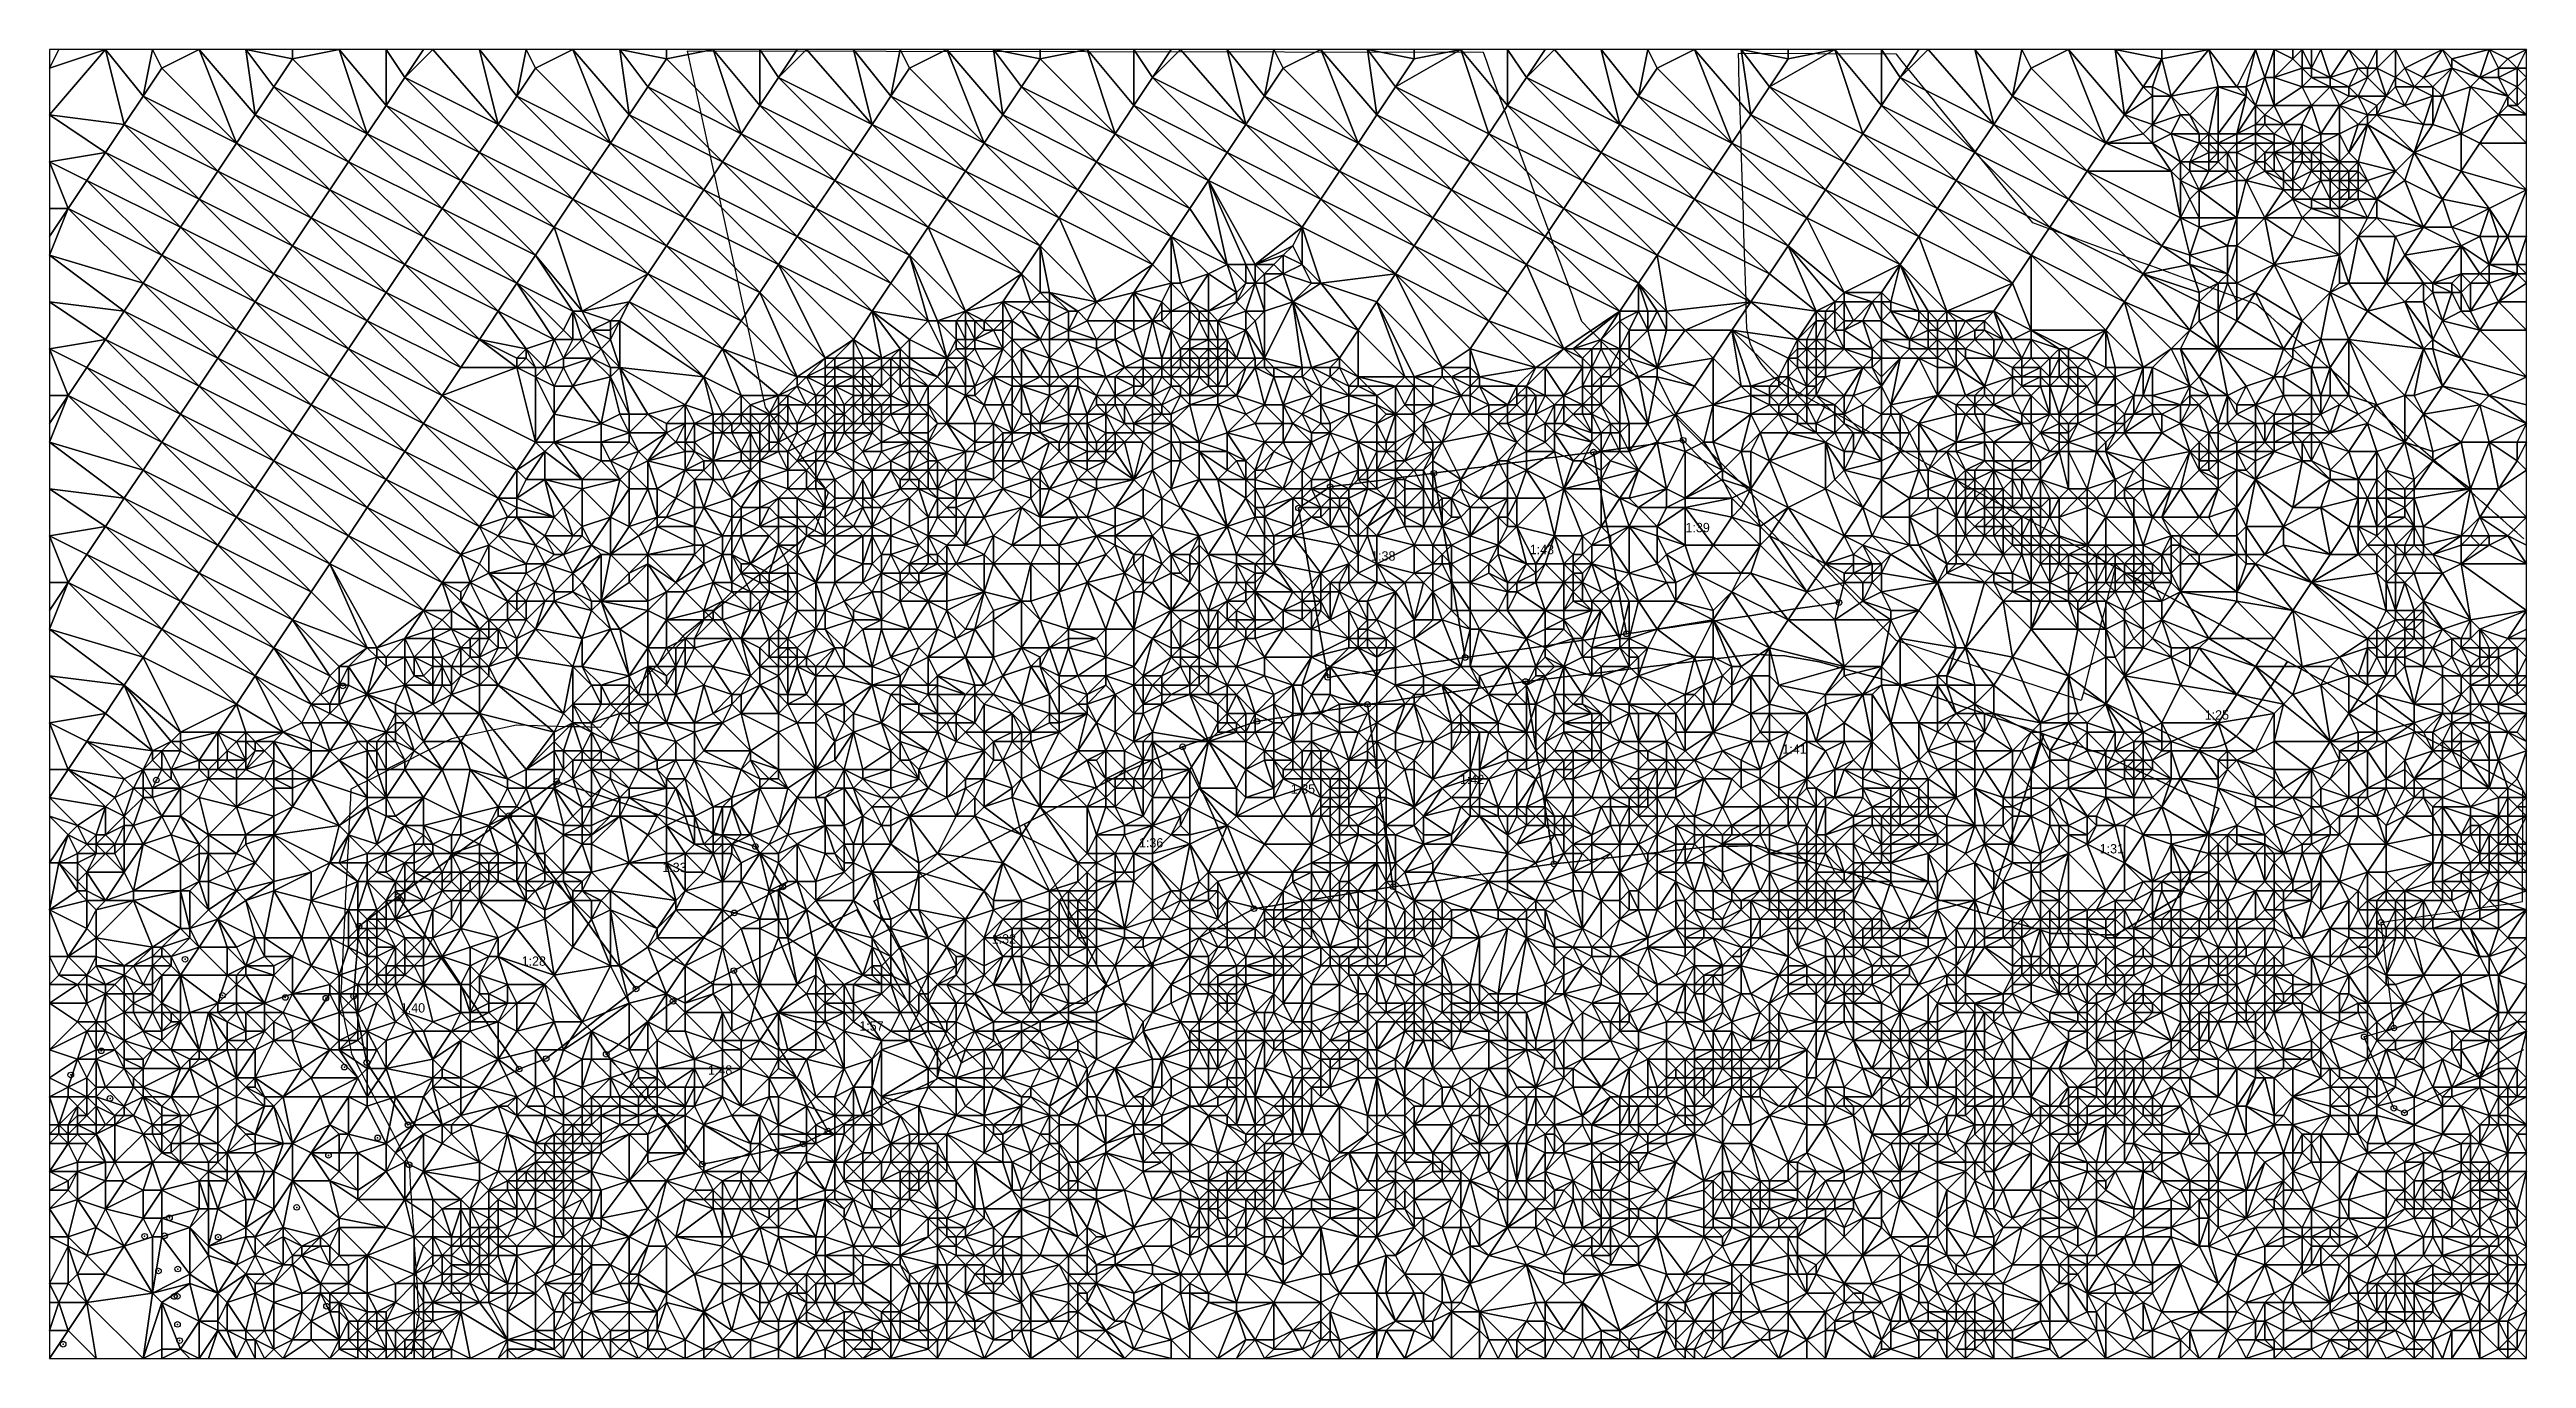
# Model space of a CAD drawing. Header units: metres. Extents: x 305150 to 305680, y 6404300 to 6404580.
import ezdxf

# ---------------------------------------------------------------- set-up
doc = ezdxf.new("R2010")
doc.units = ezdxf.units.M
for name, color, linetype in [('GRANSPUNKTER', 1, 'Continuous'), ('LILLEBY_4_8', 5, 'Continuous'), ('TERRANG', 8, 'Continuous'), ('TOMTBETECKNINGAR', 3, 'Continuous'), ('TOMTER_1945', 1, 'Continuous')]:
    doc.layers.add(name, color=color, linetype=linetype)

msp = doc.modelspace()

# ---------------------------------------------------------------- texts
at = {"layer": 'TOMTBETECKNINGAR'}
for s, p in [('1:39', (305500.05, 6404476.75, 3.33)), ('1:38', (305432.78, 6404470.67, 9.07)), ('1:43', (305466.72, 6404472.05, 6.02)), ('1:25', (305611.15, 6404436.66, 4.58)), ('1:41', (305520.77, 6404429.34, 5.07)), ('1:42', (305451.8, 6404422.86, 8.43)), ('1:35', (305415.6, 6404420.83, 12.37)), ('1:36', (305383.11, 6404409.31, 14.5)), ('1:31', (305588.68, 6404408.03, 6.93)), ('1:33', (305281.12, 6404404.04, 10.42)), ('1:32', (305351.6, 6404388.75, 15.52)), ('1:28', (305251.02, 6404384, 11.33)), ('1:40', (305225.16, 6404374, 8.88)), ('1:57', (305323.27, 6404370.12, 15.56)), ('1:48', (305290.88, 6404360.7, 14.22))]:
    msp.add_text(s, height=2, dxfattribs=at).set_placement(p)

# ---------------------------------------------------------------- linework, layer by layer
at = {"layer": 'GRANSPUNKTER'}
for centre in [(305480.36, 6404493.89, 3.43), (305499.56, 6404496.41, 2.65), (305446.21, 6404489.36, 5.42), (305424.03, 6404486.45, 5.99), (305417.25, 6404481.92, 7.6), (305532.89, 6404461.7, 2.46), (305487.41, 6404455.01, 3.15), (305423.49, 6404445.69, 6.78), (305452.91, 6404449.94, 4.92), (305212.77, 6404443.88, 0.78), (305432.01, 6404439.92, 6.85), (305465.82, 6404444.81, 4.98), (305408.34, 6404436.28, 9.61), (305392.46, 6404430.85, 11.75), (305172.85, 6404423.73, 1.78), (305258.5, 6404423.43, 8.22), (305248.27, 6404416.1, 7.57), (305301.01, 6404409.53, 9.73), (305471.92, 6404405.78, 10.94), (305224.59, 6404398.83, 7.59), (305306.9, 6404400.86, 9.94), (305437.47, 6404400.91, 8.85), (305216.23, 6404392.48, 5.75), (305296.54, 6404395.31, 10.52), (305407.72, 6404396.21, 12.55), (305648.88, 6404393.29, 15.04), (305178.99, 6404385.39, 2.76), (305296.42, 6404382.96, 11.26), (305187.02, 6404377.67, 4.86), (305200.45, 6404377.22, 5.17), (305209.12, 6404377.06, 5.71), (305215.06, 6404377.49, 7.33), (305275.51, 6404379.04, 10.52), (305283.41, 6404376.38, 10.74), (305161.08, 6404365.8, 3.5), (305645.27, 6404368.8, 19.49), (305651.66, 6404370.69, 19.02), (305154.55, 6404360.64, 2.98), (305213.08, 6404362.32, 6.61), (305217.87, 6404363.3, 7.41), (305250.49, 6404361.91, 9.75), (305256.26, 6404364.14, 10), (305269.12, 6404365.07, 10.32), (305162.94, 6404355.62, 3.77), (305226.69, 6404349.98, 8.1), (305651.63, 6404353.52, 20.81), (305653.89, 6404352.56, 21.26), (305220.21, 6404347.19, 7.54), (305311.27, 6404345.88, 19.01), (305316.58, 6404348.64, 17.61), (305209.69, 6404343.45, 7.53), (305226.94, 6404341.43, 7.72), (305289.69, 6404341.56, 20.48), (305175.66, 6404330.08, 4.78), (305202.88, 6404332.32, 7.41), (305170.35, 6404326.13, 4.3), (305174.61, 6404326.24, 4.66), (305186.09, 6404325.96, 6.03), (305173.32, 6404318.71, 4.42), (305177.44, 6404319.12, 4.81), (305176.66, 6404313.27, 4.65), (305177.36, 6404313.29, 4.73), (305209.27, 6404311.17, 11.72), (305152.92, 6404303.04, 3.96), (305177.38, 6404307.29, 4.63), (305177.83, 6404303.81, 4.6)]:
    msp.add_circle(centre, 0.6, dxfattribs=at)
for p in [(305480.36, 6404493.89, 3.43), (305499.56, 6404496.41, 2.65), (305446.21, 6404489.36, 5.42), (305424.03, 6404486.45, 5.99), (305417.25, 6404481.92, 7.6), (305532.89, 6404461.7, 2.46), (305487.41, 6404455.01, 3.15), (305452.91, 6404449.94, 4.92), (305212.77, 6404443.88, 0.78), (305423.49, 6404445.69, 6.78), (305465.82, 6404444.81, 4.98), (305408.34, 6404436.28, 9.61), (305432.01, 6404439.92, 6.85), (305392.46, 6404430.85, 11.75), (305172.85, 6404423.73, 1.78), (305258.5, 6404423.43, 8.22), (305248.27, 6404416.1, 7.57), (305301.01, 6404409.53, 9.73), (305471.92, 6404405.78, 10.94), (305224.59, 6404398.83, 7.59), (305306.9, 6404400.86, 9.94), (305437.47, 6404400.91, 8.85), (305296.54, 6404395.31, 10.52), (305407.72, 6404396.21, 12.55), (305648.88, 6404393.29, 15.04), (305216.23, 6404392.48, 5.75), (305178.99, 6404385.39, 2.76), (305296.42, 6404382.96, 11.26), (305187.02, 6404377.67, 4.86), (305200.45, 6404377.22, 5.17), (305209.12, 6404377.06, 5.71), (305215.06, 6404377.49, 7.33), (305275.51, 6404379.04, 10.52), (305283.41, 6404376.38, 10.74), (305645.27, 6404368.8, 19.49), (305651.66, 6404370.69, 19.02), (305161.08, 6404365.8, 3.5), (305213.08, 6404362.32, 6.61), (305217.87, 6404363.3, 7.41), (305250.49, 6404361.91, 9.75), (305256.26, 6404364.14, 10), (305269.12, 6404365.07, 10.32), (305154.55, 6404360.64, 2.98), (305162.94, 6404355.62, 3.77), (305651.63, 6404353.52, 20.81), (305653.89, 6404352.56, 21.26), (305220.21, 6404347.19, 7.54), (305226.69, 6404349.98, 8.1), (305311.27, 6404345.88, 19.01), (305316.58, 6404348.64, 17.61), (305209.69, 6404343.45, 7.53), (305226.94, 6404341.43, 7.72), (305289.69, 6404341.56, 20.48), (305175.66, 6404330.08, 4.78), (305202.88, 6404332.32, 7.41), (305170.35, 6404326.13, 4.3), (305174.61, 6404326.24, 4.66), (305186.09, 6404325.96, 6.03), (305173.32, 6404318.71, 4.42), (305177.44, 6404319.12, 4.81), (305176.66, 6404313.27, 4.65), (305177.36, 6404313.29, 4.73), (305209.27, 6404311.17, 11.72), (305152.92, 6404303.04, 3.96), (305177.38, 6404307.29, 4.63), (305177.83, 6404303.81, 4.6)]:
    msp.add_point(p, dxfattribs=at)
at = {"layer": 'LILLEBY_4_8'}
msp.add_polyline3d([(305679.47, 6404475.34, 3.38), (305677.96, 6404476.66, 3.43), (305676.46, 6404477.98, 3.52), (305674.95, 6404479.3, 3.65), (305673.45, 6404480.62, 3.71), (305671.94, 6404481.94, 3.72), (305670.44, 6404483.25, 3.78), (305668.93, 6404484.57, 3.85), (305667.43, 6404485.89, 3.92), (305665.92, 6404487.21, 3.89), (305664.41, 6404488.53, 3.86), (305662.91, 6404489.85, 3.83), (305661.4, 6404491.17, 3.8), (305659.9, 6404492.49, 3.76), (305658.39, 6404493.81, 3.58), (305656.89, 6404495.12, 3.39), (305655.38, 6404496.44, 3.2), (305653.88, 6404497.76, 3.05), (305652.37, 6404499.08, 2.87), (305650.87, 6404500.4, 2.69), (305649.36, 6404501.72, 2.52), (305647.85, 6404503.04, 2.35), (305646.35, 6404504.36, 2.26), (305644.84, 6404505.68, 2.2), (305643.34, 6404506.99, 2.14), (305641.83, 6404508.31, 2.07), (305640.33, 6404509.63, 2.02), (305638.82, 6404510.95, 1.96), (305637.32, 6404512.27, 1.91), (305635.81, 6404513.59, 1.88), (305634.3, 6404514.91, 1.85), (305632.8, 6404516.23, 1.83), (305631.29, 6404517.55, 1.82), (305629.79, 6404518.87, 1.82), (305628.28, 6404520.18, 1.76), (305626.78, 6404521.5, 1.7), (305625.27, 6404522.82, 1.65), (305623.77, 6404524.14, 1.59), (305622.26, 6404525.46, 1.52), (305620.35, 6404526.16, 1.42), (305618.43, 6404526.86, 1.4), (305616.52, 6404527.55, 1.28), (305614.6, 6404528.25, 1.08), (305612.69, 6404528.95, 0.75), (305610.77, 6404529.65, 0.34), (305608.86, 6404530.35, 0.05), (305606.94, 6404531.04, 0.05), (305605.03, 6404531.74, 0.05), (305603.11, 6404532.44, 0.05), (305601.2, 6404533.14, 0.05), (305599.28, 6404533.84, 0.05), (305597.37, 6404534.53, 0.05), (305595.45, 6404535.23, 0.05), (305593.54, 6404535.93, 0.05), (305591.62, 6404536.63, 0.05), (305589.71, 6404537.33, 0.05), (305587.79, 6404538.02, 0.05), (305585.88, 6404538.72, 0.05), (305583.96, 6404539.42, 0.05), (305582.05, 6404540.12, 0.05), (305580.13, 6404540.82, 0.05), (305578.22, 6404541.51, 0.05), (305576.3, 6404542.21, 0.05), (305574.39, 6404542.91, 0.05), (305573.12, 6404544.48, 0.05), (305571.85, 6404546.05, 0.05), (305570.58, 6404547.62, 0.05), (305569.31, 6404549.19, 0.05), (305568.04, 6404550.76, 0.05), (305566.77, 6404552.33, 0.05), (305565.5, 6404553.9, 0.05), (305564.23, 6404555.47, 0.05), (305562.96, 6404557.04, 0.05), (305561.69, 6404558.61, 0.05), (305560.42, 6404560.18, 0.05), (305559.15, 6404561.75, 0.05), (305557.88, 6404563.32, 0.05), (305556.61, 6404564.88, 0.05), (305555.34, 6404566.45, 0.05), (305554.07, 6404568.02, 0.05), (305552.8, 6404569.59, 0.05), (305551.53, 6404571.16, 0.05), (305550.26, 6404572.73, 0.05), (305548.99, 6404574.3, 0.05), (305547.72, 6404575.87, 0.05), (305546.45, 6404577.44, 0.05), (305545.18, 6404579.01, 0.05), (305511.3, 6404579.14, 0.05), (305511.37, 6404577.12, 0.05), (305511.43, 6404575.09, 0.05), (305511.49, 6404573.06, 0.05), (305511.55, 6404571.04, 0.05), (305511.62, 6404569.01, 0.05), (305511.68, 6404566.98, 0.05), (305511.74, 6404564.96, 0.05), (305511.8, 6404562.93, 0.05), (305511.87, 6404560.9, 0.05), (305511.93, 6404558.87, 0.05), (305511.99, 6404556.85, 0.05), (305512.05, 6404554.82, 0.05), (305512.12, 6404552.79, 0.05), (305512.18, 6404550.77, 0.05), (305512.24, 6404548.74, 0.05), (305512.31, 6404546.71, 0.05), (305512.37, 6404544.68, 0.05), (305512.43, 6404542.66, 0.05), (305512.49, 6404540.63, 0.05), (305512.56, 6404538.6, 0.05), (305512.62, 6404536.58, 0.05), (305512.68, 6404534.55, 0.05), (305512.74, 6404532.52, 0.05), (305512.81, 6404530.5, 0.05), (305512.87, 6404528.47, 0.05), (305512.93, 6404526.44, 0.05), (305512.99, 6404524.41, 0.05), (305513.06, 6404522.39, 0.05), (305513.12, 6404520.36, 0.05), (305513.43, 6404518.69, 0.05), (305513.92, 6404517.07, 0.05), (305514.57, 6404515.51, 0.06), (305515.37, 6404514.02, 0.06), (305516.33, 6404512.62, 0.06), (305517.42, 6404511.32, 0.07), (305518.63, 6404510.15, 0.07), (305519.97, 6404509.1, 0.22), (305521.4, 6404508.2, 0.81), (305523.2, 6404507.21, 1.83), (305524.99, 6404506.21, 3.02), (305526.78, 6404505.22, 3.53), (305528.58, 6404504.22, 3.82), (305530.38, 6404503.23, 4.07), (305532.17, 6404502.23, 4.26), (305533.97, 6404501.24, 4.35), (305535.76, 6404500.24, 4.3), (305537.55, 6404499.25, 4.2), (305539.35, 6404498.25, 4.1), (305541.15, 6404497.26, 3.95), (305542.94, 6404496.26, 3.85), (305544.73, 6404495.27, 3.79), (305546.53, 6404494.28, 3.79), (305548.33, 6404493.28, 3.87), (305550.12, 6404492.29, 3.98), (305551.91, 6404491.29, 4.07), (305553.71, 6404490.3, 4.13), (305555.51, 6404489.3, 4.29), (305557.3, 6404488.31, 4.45), (305559.09, 6404487.31, 4.75), (305560.89, 6404486.32, 5.42), (305562.68, 6404485.32, 6.84), (305564.48, 6404484.33, 8.3), (305566.28, 6404483.33, 9.29), (305568.07, 6404482.34, 9.91), (305569.91, 6404481.33, 10.21), (305571.75, 6404480.32, 10.37), (305573.6, 6404479.32, 10.39), (305575.44, 6404478.31, 10.49), (305577.28, 6404477.3, 10.47), (305579.12, 6404476.29, 10.5), (305580.97, 6404475.29, 10.45), (305582.81, 6404474.28, 10.35), (305584.65, 6404473.27, 10.17), (305586.49, 6404472.26, 9.94), (305588.34, 6404471.26, 9.51), (305590.18, 6404470.25, 8.93), (305592.02, 6404469.24, 7.86), (305593.78, 6404468.28, 6.52), (305595.53, 6404467.32, 5.49), (305597.29, 6404466.36, 4.73), (305599.04, 6404465.4, 4.34), (305600.8, 6404464.44, 4.27), (305602.55, 6404463.48, 4.2), (305604.31, 6404462.52, 4.24), (305606.07, 6404461.56, 4.31), (305607.82, 6404460.6, 4.34), (305609.58, 6404459.64, 4.37), (305611.33, 6404458.68, 4.4), (305613.09, 6404457.72, 4.42), (305614.84, 6404456.76, 4.45), (305616.6, 6404455.8, 4.46), (305618.36, 6404454.84, 4.47), (305620.11, 6404453.88, 4.48), (305621.87, 6404452.92, 4.45), (305623.62, 6404451.96, 4.42), (305625.38, 6404451, 4.43), (305627.13, 6404450.04, 4.47), (305628.89, 6404449.08, 4.51), (305630.69, 6404448.1, 4.55), (305632.48, 6404447.11, 4.66), (305634.28, 6404446.13, 4.85), (305636.08, 6404445.15, 5.02), (305637.87, 6404444.17, 5.17), (305639.67, 6404443.18, 5.32), (305641.46, 6404442.2, 5.47), (305643.26, 6404441.22, 5.73), (305645.06, 6404440.24, 6.1), (305646.85, 6404439.25, 6.38), (305648.65, 6404438.27, 6.58), (305650.45, 6404437.29, 6.68), (305652.24, 6404436.31, 6.78), (305654.04, 6404435.32, 6.91), (305655.84, 6404434.34, 7.29), (305657.63, 6404433.36, 8.02), (305659.43, 6404432.37, 8.92), (305661.22, 6404431.39, 9.96), (305663.02, 6404430.41, 10.73), (305664.82, 6404429.43, 11.31), (305666.61, 6404428.44, 11.74), (305668.41, 6404427.46, 12.09), (305670.21, 6404426.48, 12.3), (305672, 6404425.5, 12.51), (305673.8, 6404424.51, 13.02), (305675.59, 6404423.53, 13.6), (305677.39, 6404422.55, 14.03), (305679.19, 6404421.57, 14.31)], dxfattribs=at)
at = {"layer": 'TOMTER_1945'}
for points in [[(305679.34, 6404366.03, 20.25), (305677.52, 6404365.06, 20.2), (305675.7, 6404364.1, 20.13), (305673.88, 6404363.14, 20.12), (305672.07, 6404362.18, 20.28), (305670.25, 6404361.22, 20.45), (305668.43, 6404360.25, 20.57), (305666.61, 6404359.29, 20.52), (305664.79, 6404358.33, 20.47), (305662.98, 6404357.37, 20.49), (305661.16, 6404356.41, 20.62), (305659.34, 6404355.45, 20.82), (305657.53, 6404354.48, 20.97), (305655.71, 6404353.52, 21.14), (305653.89, 6404352.56, 21.31), (305651.63, 6404353.52, 20.86), (305650.84, 6404355.43, 20.37), (305650.04, 6404357.34, 20.21), (305649.24, 6404359.25, 20.29), (305648.45, 6404361.16, 20.3), (305647.66, 6404363.07, 20.29), (305646.86, 6404364.98, 20.23), (305646.07, 6404366.89, 19.84), (305645.27, 6404368.8, 19.54), (305647.4, 6404369.43, 19.42), (305649.53, 6404370.06, 19.25), (305651.66, 6404370.69, 19.07), (305651.41, 6404372.74, 18.6), (305651.15, 6404374.8, 18), (305650.9, 6404376.85, 17.48), (305650.65, 6404378.91, 17.23), (305650.4, 6404380.96, 17.03), (305650.14, 6404383.02, 16.96), (305649.89, 6404385.07, 16.89), (305649.64, 6404387.13, 16.82), (305649.39, 6404389.18, 16.66), (305649.13, 6404391.24, 16.14), (305648.88, 6404393.29, 15.09), (305650.9, 6404393.59, 15.09), (305652.92, 6404393.88, 15.09), (305654.93, 6404394.18, 15.1), (305656.95, 6404394.47, 15.05), (305658.97, 6404394.77, 14.95), (305660.99, 6404395.06, 14.87), (305663, 6404395.36, 14.84), (305665.02, 6404395.65, 14.81), (305667.04, 6404395.95, 14.94), (305669.06, 6404396.24, 14.94), (305671.07, 6404396.54, 14.94), (305673.09, 6404396.83, 14.79), (305675.11, 6404397.13, 14.67), (305677.13, 6404397.42, 14.44), (305679.14, 6404397.72, 14.23), (305679.19, 6404421.57, 14.31), (305677.39, 6404422.55, 14.03), (305675.59, 6404423.53, 13.6), (305673.8, 6404424.51, 13.02), (305672, 6404425.5, 12.51), (305670.21, 6404426.48, 12.3), (305668.41, 6404427.46, 12.09), (305666.61, 6404428.44, 11.74), (305664.82, 6404429.43, 11.31), (305663.02, 6404430.41, 10.73), (305661.22, 6404431.39, 9.96), (305659.43, 6404432.37, 8.92), (305657.63, 6404433.36, 8.02), (305655.84, 6404434.34, 7.29), (305654.04, 6404435.32, 6.91), (305652.24, 6404436.31, 6.78), (305650.45, 6404437.29, 6.68), (305648.65, 6404438.27, 6.58), (305646.85, 6404439.25, 6.38), (305645.06, 6404440.24, 6.1), (305643.26, 6404441.22, 5.73), (305641.46, 6404442.2, 5.47), (305639.67, 6404443.18, 5.32), (305637.87, 6404444.17, 5.17), (305636.08, 6404445.15, 5.02), (305634.28, 6404446.13, 4.85), (305632.48, 6404447.11, 4.66), (305630.69, 6404448.1, 4.55), (305628.89, 6404449.08, 4.51), (305627.76, 6404447.4, 4.49), (305626.62, 6404445.73, 4.49), (305625.49, 6404444.05, 4.45), (305624.35, 6404442.37, 4.41), (305623.22, 6404440.7, 4.39), (305622.08, 6404439.02, 4.34), (305620.95, 6404437.34, 4.3), (305619.81, 6404435.67, 4.27), (305618.68, 6404433.99, 4.25), (305617.83, 6404433.08, 4.23), (305616.86, 6404432.3, 4.2), (305615.8, 6404431.65, 4.18), (305614.67, 6404431.14, 4.18), (305613.47, 6404430.79, 4.21), (305612.24, 6404430.6, 4.23), (305611, 6404430.57, 4.24), (305609.76, 6404430.71, 4.24), (305608.55, 6404431.01, 4.23), (305606.75, 6404431.89, 4.19), (305604.96, 6404432.77, 4.15), (305603.16, 6404433.65, 4.1), (305601.36, 6404434.53, 4.09), (305599.57, 6404435.41, 4.08), (305597.77, 6404436.29, 4.12), (305595.97, 6404437.18, 4.13), (305594.17, 6404438.06, 4.13), (305592.38, 6404438.94, 4.12), (305590.58, 6404439.82, 4.12), (305588.78, 6404440.7, 4.1), (305586.99, 6404441.58, 4.08), (305585.19, 6404442.46, 4.05), (305584.75, 6404440.74, 4.11), (305582.77, 6404441.38, 4.09), (305580.79, 6404442.02, 4.1), (305578.81, 6404442.66, 4.11), (305576.83, 6404443.3, 4.11), (305574.85, 6404443.94, 4.11), (305572.87, 6404444.58, 4.11), (305570.89, 6404445.22, 4.1), (305568.91, 6404445.86, 4.09), (305566.93, 6404446.5, 4.05), (305564.95, 6404447.14, 3.96), (305562.96, 6404447.79, 3.88), (305560.98, 6404448.43, 3.83), (305559, 6404449.07, 3.62), (305557.02, 6404449.71, 3.47), (305555.04, 6404450.35, 3.36), (305553.06, 6404450.99, 3.26), (305551.08, 6404451.63, 3.16), (305549.1, 6404452.27, 3.06), (305547.12, 6404452.91, 2.96), (305545.14, 6404453.55, 2.86), (305543.72, 6404454.99, 2.83), (305542.31, 6404456.42, 2.79), (305540.89, 6404457.86, 2.78), (305539.48, 6404459.3, 2.75), (305538.06, 6404460.74, 2.72), (305536.65, 6404462.17, 2.65), (305535.23, 6404463.61, 2.53), (305533.81, 6404465.05, 2.41), (305532.4, 6404466.48, 2.33), (305530.98, 6404467.92, 2.26), (305529.57, 6404469.36, 2.19), (305528.15, 6404470.79, 2.16), (305526.74, 6404472.23, 2.13), (305525.32, 6404473.67, 2.09), (305523.9, 6404475.11, 2.06), (305522.49, 6404476.54, 2.03), (305521.07, 6404477.98, 2), (305519.66, 6404479.42, 1.99), (305518.24, 6404480.85, 2.03), (305516.83, 6404482.29, 2.05), (305515.41, 6404483.73, 2.07), (305513.99, 6404485.17, 2.13), (305512.58, 6404486.6, 2.17), (305511.16, 6404488.04, 2.21), (305509.75, 6404489.48, 2.25), (305508.33, 6404490.91, 2.3), (305506.92, 6404492.35, 2.39), (305505.5, 6404493.79, 2.47), (305504.09, 6404495.22, 2.55), (305502.67, 6404496.66, 2.52), (305501.25, 6404498.1, 2.42), (305499.84, 6404499.54, 2.31), (305498.42, 6404500.97, 2.21), (305497.01, 6404502.41, 2.18), (305495.59, 6404503.85, 2.26), (305494.18, 6404505.28, 2.35), (305492.76, 6404506.72, 2.44), (305491.34, 6404508.16, 2.55), (305489.93, 6404509.59, 2.64), (305488.51, 6404511.03, 2.61), (305487.1, 6404512.47, 2.54), (305485.68, 6404513.91, 2.2), (305484.27, 6404515.34, 1.4), (305482.85, 6404516.78, 0.57), (305481.19, 6404518.46, 0.06), (305479.54, 6404520.14, 0.05), (305477.88, 6404521.82, 0.05), (305477.18, 6404523.74, 0.05), (305476.48, 6404525.65, 0.05), (305475.77, 6404527.57, 0.05), (305475.07, 6404529.49, 0.05), (305474.37, 6404531.41, 0.05), (305473.67, 6404533.32, 0.05), (305472.96, 6404535.24, 0.05), (305472.26, 6404537.16, 0.05), (305471.56, 6404539.07, 0.05), (305470.86, 6404540.99, 0.05), (305470.15, 6404542.91, 0.05), (305469.45, 6404544.83, 0.05), (305468.75, 6404546.74, 0.05), (305468.05, 6404548.66, 0.05), (305467.34, 6404550.58, 0.05), (305466.64, 6404552.49, 0.05), (305465.94, 6404554.41, 0.05), (305465.24, 6404556.33, 0.05), (305464.53, 6404558.25, 0.05), (305463.83, 6404560.16, 0.05), (305463.13, 6404562.08, 0.05), (305462.43, 6404564, 0.05), (305461.72, 6404565.92, 0.05), (305461.02, 6404567.83, 0.05), (305460.32, 6404569.75, 0.05), (305459.62, 6404571.67, 0.05), (305458.92, 6404573.58, 0.05), (305458.21, 6404575.5, 0.05), (305457.51, 6404577.42, 0.05), (305456.81, 6404579.34, 0.05), (305286.47, 6404579.67, 0.05), (305286.89, 6404577.72, 0.05), (305287.32, 6404575.76, 0.05), (305287.75, 6404573.81, 0.05), (305288.17, 6404571.86, 0.05), (305288.6, 6404569.9, 0.05), (305289.03, 6404567.95, 0.05), (305289.46, 6404566, 0.05), (305289.88, 6404564.04, 0.05), (305290.31, 6404562.09, 0.05), (305290.74, 6404560.13, 0.05), (305291.16, 6404558.18, 0.05), (305291.59, 6404556.23, 0.05), (305292.02, 6404554.27, 0.05), (305292.44, 6404552.32, 0.05), (305292.87, 6404550.36, 0.05), (305293.3, 6404548.41, 0.05), (305293.73, 6404546.46, 0.05), (305294.15, 6404544.5, 0.05), (305294.58, 6404542.55, 0.05), (305295.01, 6404540.59, 0.05), (305295.43, 6404538.64, 0.05), (305295.86, 6404536.69, 0.05), (305296.29, 6404534.73, 0.05), (305296.71, 6404532.78, 0.05), (305297.14, 6404530.82, 0.05), (305297.57, 6404528.87, 0.05), (305298, 6404526.92, 0.05), (305298.42, 6404524.96, 0.05), (305298.85, 6404523.01, 0.05), (305299.28, 6404521.06, 0.05), (305299.7, 6404519.1, 0.05), (305300.13, 6404517.15, 0.05), (305300.56, 6404515.19, 0.05), (305300.98, 6404513.24, 0.05), (305301.41, 6404511.29, 0.05), (305301.84, 6404509.33, 0.05), (305302.27, 6404507.38, 0.05), (305302.69, 6404505.42, 0.05), (305303.12, 6404503.47, 0.42), (305304.34, 6404501.81, 1.04), (305305.57, 6404500.15, 2.39), (305306.79, 6404498.48, 4.15), (305308.01, 6404496.82, 5.5), (305309.24, 6404495.16, 6.18), (305310.46, 6404493.5, 6.43), (305311.69, 6404491.84, 6.72), (305312.91, 6404490.18, 7.1), (305314.13, 6404488.51, 7.71), (305315.36, 6404486.85, 8.22), (305316.58, 6404485.19, 8.53), (305315.87, 6404483.2, 8.71), (305315.16, 6404481.2, 8.95), (305314.44, 6404479.21, 9.58), (305313.73, 6404477.21, 10.42), (305312.08, 6404475.89, 10.85), (305310.43, 6404474.56, 11.13), (305308.79, 6404473.24, 11.25), (305307.14, 6404471.91, 11.2), (305305.49, 6404470.59, 10.87), (305303.84, 6404469.27, 10.6), (305302.2, 6404467.94, 10.37), (305300.55, 6404466.62, 10.42), (305298.9, 6404465.29, 10.61), (305297.25, 6404463.97, 11.09), (305295.61, 6404462.64, 11.38), (305293.96, 6404461.32, 11.52), (305292.31, 6404460, 11.45), (305290.66, 6404458.67, 11.24), (305289.02, 6404457.35, 11.07), (305287.37, 6404456.02, 10.83), (305285.72, 6404454.7, 10.59), (305284.34, 6404453.18, 10.38), (305282.96, 6404451.66, 10.16), (305281.58, 6404450.14, 9.78), (305280.21, 6404448.62, 9.53), (305278.83, 6404447.1, 9.37), (305277.45, 6404445.58, 9.48), (305276.07, 6404444.07, 9.56), (305274.69, 6404442.55, 9.53), (305273.31, 6404441.03, 9.56), (305271.94, 6404439.51, 9.53), (305270.56, 6404437.99, 9.46), (305269.18, 6404436.47, 9.31), (305267.8, 6404434.95, 9.1), (305265.56, 6404435.01, 8.49), (305263.33, 6404435.08, 8.05), (305261.09, 6404435.14, 7.51), (305258.85, 6404435.21, 7.16), (305256.62, 6404435.27, 6.88), (305254.38, 6404435.33, 6.64), (305252.15, 6404435.4, 6.41), (305249.91, 6404435.46, 6.19), (305247.93, 6404435.05, 6.06), (305245.94, 6404434.64, 5.93), (305243.96, 6404434.23, 5.79), (305241.97, 6404433.81, 5.56), (305239.99, 6404433.4, 5.31), (305238, 6404432.99, 5.12), (305236.02, 6404432.58, 5.03), (305234.22, 6404431.68, 4.96), (305232.43, 6404430.78, 4.88), (305230.64, 6404429.88, 4.79), (305228.84, 6404428.98, 4.67), (305227.04, 6404428.08, 4.48), (305225.25, 6404427.19, 4.27), (305223.46, 6404426.29, 4), (305221.66, 6404425.39, 3.74), (305219.86, 6404424.49, 3.41), (305218.07, 6404423.59, 3.04), (305216.28, 6404422.69, 2.89), (305214.48, 6404421.79, 2.7), (305214.38, 6404419.73, 2.79), (305214.28, 6404417.66, 2.9), (305214.18, 6404415.6, 3.02), (305214.07, 6404413.54, 3.12), (305213.97, 6404411.47, 3.23), (305213.87, 6404409.41, 3.37), (305213.77, 6404407.34, 3.51), (305213.67, 6404405.28, 3.63), (305213.57, 6404403.22, 3.81), (305213.47, 6404401.15, 3.99), (305213.36, 6404399.09, 4.13), (305213.26, 6404397.03, 4.26), (305213.16, 6404394.96, 4.38), (305213.06, 6404392.9, 4.65), (305212.96, 6404390.84, 4.94), (305212.86, 6404388.77, 5.25), (305212.76, 6404386.71, 5.44), (305212.66, 6404384.64, 5.61), (305212.55, 6404382.58, 5.84), (305212.45, 6404380.52, 6.05), (305212.35, 6404378.45, 6.26), (305212.25, 6404376.39, 6.37), (305212.73, 6404374.14, 6.65), (305213.2, 6404371.9, 6.79), (305213.68, 6404369.65, 6.96), (305214.15, 6404367.41, 7.02), (305214.63, 6404365.16, 6.96), (305215.58, 6404363.33, 6.99), (305216.52, 6404361.51, 7.04), (305217.47, 6404359.68, 7.11), (305218.42, 6404357.86, 7.15), (305219.36, 6404356.03, 7.17), (305220.31, 6404354.21, 7.34), (305221.26, 6404352.38, 7.52), (305222.21, 6404350.56, 7.69), (305223.15, 6404348.73, 7.84), (305224.1, 6404346.91, 7.9), (305225.05, 6404345.08, 7.79), (305225.99, 6404343.26, 7.74), (305226.94, 6404341.43, 7.77), (305227.07, 6404339.42, 7.82), (305227.2, 6404337.41, 7.86), (305227.33, 6404335.4, 7.9), (305227.46, 6404333.38, 7.91), (305227.59, 6404331.37, 8), (305227.72, 6404329.36, 8.12), (305227.85, 6404327.35, 8.24), (305227.98, 6404325.34, 8.39), (305228.12, 6404323.33, 8.57), (305228.25, 6404321.32, 8.76), (305228.38, 6404319.31, 8.95), (305228.51, 6404317.29, 9.2), (305228.64, 6404315.28, 9.37), (305228.77, 6404313.27, 9.53), (305228.9, 6404311.26, 9.71), (305229.03, 6404309.25, 9.85), (305228.61, 6404307.18, 9.97), (305228.2, 6404305.11, 10.14), (305227.78, 6404303.04, 10.34), (305227.37, 6404300.96, 10.52)], [(305452.91, 6404449.94, 4.97), (305450.81, 6404449.64, 5.03), (305448.71, 6404449.33, 5.08), (305446.61, 6404449.03, 5.2), (305444.5, 6404448.73, 5.32), (305442.4, 6404448.42, 5.41), (305440.3, 6404448.12, 5.57), (305438.2, 6404447.82, 5.78), (305436.1, 6404447.51, 5.87), (305434, 6404447.21, 5.94), (305431.9, 6404446.9, 6.13), (305429.79, 6404446.6, 6.3), (305427.69, 6404446.3, 6.49), (305425.59, 6404445.99, 6.68), (305423.49, 6404445.69, 6.83), (305423.14, 6404447.7, 6.64), (305422.8, 6404449.72, 6.55), (305422.45, 6404451.73, 6.62), (305422.1, 6404453.74, 6.74), (305421.76, 6404455.75, 6.9), (305421.41, 6404457.77, 7.43), (305421.06, 6404459.78, 7.97), (305420.72, 6404461.79, 8.91), (305420.37, 6404463.8, 9.68), (305420.02, 6404465.82, 9.81), (305419.68, 6404467.83, 9.96), (305419.33, 6404469.84, 9.92), (305418.98, 6404471.86, 9.79), (305418.64, 6404473.87, 9.72), (305418.29, 6404475.88, 9.6), (305417.94, 6404477.89, 9.2), (305417.6, 6404479.91, 8.54), (305417.25, 6404481.92, 7.65), (305418.95, 6404483.05, 7.23), (305420.64, 6404484.19, 6.9), (305422.34, 6404485.32, 6.48), (305424.03, 6404486.45, 6.04), (305426.05, 6404486.71, 5.85), (305428.06, 6404486.98, 5.69), (305430.08, 6404487.24, 5.4), (305432.1, 6404487.51, 5.27), (305434.11, 6404487.77, 5.41), (305436.13, 6404488.04, 5.72), (305438.14, 6404488.3, 6.01), (305440.16, 6404488.57, 6.02), (305442.18, 6404488.83, 5.92), (305444.19, 6404489.1, 5.75), (305446.21, 6404489.36, 5.47), (305448.22, 6404489.63, 5.07), (305450.23, 6404489.89, 4.77), (305452.24, 6404490.16, 4.64), (305454.25, 6404490.43, 4.61), (305456.25, 6404490.69, 4.69), (305458.26, 6404490.96, 4.74), (305460.27, 6404491.23, 4.71), (305462.28, 6404491.49, 4.8), (305464.29, 6404491.76, 4.76), (305466.3, 6404492.02, 4.69), (305468.31, 6404492.29, 4.52), (305470.32, 6404492.56, 4.33), (305472.32, 6404492.82, 4.11), (305474.33, 6404493.09, 3.9), (305476.34, 6404493.36, 3.65), (305478.35, 6404493.62, 3.46), (305480.36, 6404493.89, 3.48), (305482.49, 6404494.17, 3.47), (305484.63, 6404494.45, 3.21), (305486.76, 6404494.73, 2.99), (305488.89, 6404495.01, 2.98), (305491.03, 6404495.29, 3.03), (305493.16, 6404495.57, 3.06), (305495.29, 6404495.85, 3.01), (305497.43, 6404496.13, 2.85), (305499.56, 6404496.41, 2.7), (305500.95, 6404494.96, 2.81), (305502.34, 6404493.52, 2.77), (305503.73, 6404492.07, 2.69), (305505.11, 6404490.62, 2.58), (305506.5, 6404489.18, 2.47), (305507.89, 6404487.73, 2.47), (305509.28, 6404486.29, 2.51), (305510.67, 6404484.84, 2.54), (305512.06, 6404483.39, 2.5), (305513.45, 6404481.95, 2.37), (305514.84, 6404480.5, 2.2), (305516.22, 6404479.05, 2.1), (305517.61, 6404477.61, 2.05), (305519, 6404476.16, 2.02), (305520.39, 6404474.72, 2.05), (305521.78, 6404473.27, 2.08), (305523.17, 6404471.82, 2.12), (305524.56, 6404470.38, 2.15), (305525.95, 6404468.93, 2.18), (305527.34, 6404467.49, 2.21), (305528.72, 6404466.04, 2.27), (305530.11, 6404464.59, 2.34), (305531.5, 6404463.15, 2.42), (305532.89, 6404461.7, 2.51), (305530.82, 6404461.4, 2.47), (305528.76, 6404461.09, 2.43), (305526.69, 6404460.79, 2.43), (305524.62, 6404460.48, 2.43), (305522.55, 6404460.18, 2.44), (305520.49, 6404459.88, 2.46), (305518.42, 6404459.57, 2.46), (305516.35, 6404459.27, 2.42), (305514.28, 6404458.96, 2.39), (305512.22, 6404458.66, 2.37), (305510.15, 6404458.36, 2.37), (305508.08, 6404458.05, 2.37), (305506.02, 6404457.75, 2.37), (305503.95, 6404457.44, 2.45), (305501.88, 6404457.14, 2.54), (305499.81, 6404456.83, 2.62), (305497.75, 6404456.53, 2.7), (305495.68, 6404456.23, 2.78), (305493.61, 6404455.92, 2.87), (305491.54, 6404455.62, 2.98), (305489.48, 6404455.31, 3.1), (305487.41, 6404455.01, 3.2), (305485.38, 6404454.71, 3.25), (305483.35, 6404454.41, 3.36), (305481.32, 6404454.12, 3.46), (305479.29, 6404453.82, 3.49), (305477.26, 6404453.52, 3.54), (305475.23, 6404453.22, 3.63), (305473.2, 6404452.92, 3.74), (305471.17, 6404452.62, 3.87), (305469.15, 6404452.33, 4.05), (305467.12, 6404452.03, 4.29), (305465.09, 6404451.73, 4.41), (305463.06, 6404451.43, 4.52), (305461.03, 6404451.13, 4.64), (305459, 6404450.83, 4.74), (305456.97, 6404450.54, 4.81), (305454.94, 6404450.24, 4.88), (305452.91, 6404449.94, 4.97)], [(305452.91, 6404449.94, 4.97), (305454.94, 6404450.24, 4.88), (305456.97, 6404450.54, 4.81), (305459, 6404450.83, 4.74), (305461.03, 6404451.13, 4.64), (305463.06, 6404451.43, 4.52), (305465.09, 6404451.73, 4.41), (305467.12, 6404452.03, 4.29), (305469.15, 6404452.33, 4.05), (305471.17, 6404452.62, 3.87), (305473.2, 6404452.92, 3.74), (305475.23, 6404453.22, 3.63), (305477.26, 6404453.52, 3.54), (305479.29, 6404453.82, 3.49), (305481.32, 6404454.12, 3.46), (305483.35, 6404454.41, 3.36), (305485.38, 6404454.71, 3.25), (305487.41, 6404455.01, 3.2), (305487.04, 6404457.06, 3.21), (305486.67, 6404459.1, 3.24), (305486.3, 6404461.15, 3.28), (305485.93, 6404463.2, 3.42), (305485.55, 6404465.24, 3.63), (305485.18, 6404467.29, 4.04), (305484.81, 6404469.33, 4.39), (305484.44, 6404471.38, 4.55), (305484.07, 6404473.43, 4.72), (305483.7, 6404475.47, 4.77), (305483.33, 6404477.52, 4.65), (305482.96, 6404479.57, 4.53), (305482.59, 6404481.61, 4.42), (305482.22, 6404483.66, 4.31), (305481.84, 6404485.7, 4.18), (305481.47, 6404487.75, 4.14), (305481.1, 6404489.8, 4.01), (305480.73, 6404491.84, 3.81), (305480.36, 6404493.89, 3.48), (305478.35, 6404493.62, 3.46), (305476.34, 6404493.36, 3.65), (305474.33, 6404493.09, 3.9), (305472.32, 6404492.82, 4.11), (305470.32, 6404492.56, 4.33), (305468.31, 6404492.29, 4.52), (305466.3, 6404492.02, 4.69), (305464.29, 6404491.76, 4.76), (305462.28, 6404491.49, 4.8), (305460.27, 6404491.23, 4.71), (305458.26, 6404490.96, 4.74), (305456.25, 6404490.69, 4.69), (305454.25, 6404490.43, 4.61), (305452.24, 6404490.16, 4.64), (305450.23, 6404489.89, 4.77), (305448.22, 6404489.63, 5.07), (305446.21, 6404489.36, 5.47), (305446.56, 6404487.29, 6.13), (305446.92, 6404485.21, 6.67), (305447.27, 6404483.14, 6.9), (305447.62, 6404481.06, 7.02), (305447.97, 6404478.99, 7.06), (305448.33, 6404476.91, 7.19), (305448.68, 6404474.84, 7.36), (305449.03, 6404472.76, 7.56), (305449.38, 6404470.69, 7.65), (305449.74, 6404468.61, 7.48), (305450.09, 6404466.54, 7.2), (305450.44, 6404464.46, 6.79), (305450.79, 6404462.39, 6.35), (305451.15, 6404460.31, 5.9), (305451.5, 6404458.24, 5.57), (305451.85, 6404456.16, 5.25), (305452.2, 6404454.09, 5.15), (305452.56, 6404452.01, 5.06), (305452.91, 6404449.94, 4.97)], [(305487.41, 6404455.01, 3.2), (305489.48, 6404455.31, 3.1), (305491.54, 6404455.62, 2.98), (305493.61, 6404455.92, 2.87), (305495.68, 6404456.23, 2.78), (305497.75, 6404456.53, 2.7), (305499.81, 6404456.83, 2.62), (305501.88, 6404457.14, 2.54), (305503.95, 6404457.44, 2.45), (305506.02, 6404457.75, 2.37), (305508.08, 6404458.05, 2.37), (305510.15, 6404458.36, 2.37), (305512.22, 6404458.66, 2.37), (305514.28, 6404458.96, 2.39), (305516.35, 6404459.27, 2.42), (305518.42, 6404459.57, 2.46), (305520.49, 6404459.88, 2.46), (305522.55, 6404460.18, 2.44), (305524.62, 6404460.48, 2.43), (305526.69, 6404460.79, 2.43), (305528.76, 6404461.09, 2.43), (305530.82, 6404461.4, 2.47), (305532.89, 6404461.7, 2.51), (305531.5, 6404463.15, 2.42), (305530.11, 6404464.59, 2.34), (305528.72, 6404466.04, 2.27), (305527.34, 6404467.49, 2.21), (305525.95, 6404468.93, 2.18), (305524.56, 6404470.38, 2.15), (305523.17, 6404471.82, 2.12), (305521.78, 6404473.27, 2.08), (305520.39, 6404474.72, 2.05), (305519, 6404476.16, 2.02), (305517.61, 6404477.61, 2.05), (305516.22, 6404479.05, 2.1), (305514.84, 6404480.5, 2.2), (305513.45, 6404481.95, 2.37), (305512.06, 6404483.39, 2.5), (305510.67, 6404484.84, 2.54), (305509.28, 6404486.29, 2.51), (305507.89, 6404487.73, 2.47), (305506.5, 6404489.18, 2.47), (305505.11, 6404490.62, 2.58), (305503.73, 6404492.07, 2.69), (305502.34, 6404493.52, 2.77), (305500.95, 6404494.96, 2.81), (305499.56, 6404496.41, 2.7), (305497.43, 6404496.13, 2.85), (305495.29, 6404495.85, 3.01), (305493.16, 6404495.57, 3.06), (305491.03, 6404495.29, 3.03), (305488.89, 6404495.01, 2.98), (305486.76, 6404494.73, 2.99), (305484.63, 6404494.45, 3.21), (305482.49, 6404494.17, 3.47), (305480.36, 6404493.89, 3.48), (305480.73, 6404491.84, 3.81), (305481.1, 6404489.8, 4.01), (305481.47, 6404487.75, 4.14), (305481.84, 6404485.7, 4.18), (305482.22, 6404483.66, 4.31), (305482.59, 6404481.61, 4.42), (305482.96, 6404479.57, 4.53), (305483.33, 6404477.52, 4.65), (305483.7, 6404475.47, 4.77), (305484.07, 6404473.43, 4.72), (305484.44, 6404471.38, 4.55), (305484.81, 6404469.33, 4.39), (305485.18, 6404467.29, 4.04), (305485.55, 6404465.24, 3.63), (305485.93, 6404463.2, 3.42), (305486.3, 6404461.15, 3.28), (305486.67, 6404459.1, 3.24), (305487.04, 6404457.06, 3.21), (305487.41, 6404455.01, 3.2)], [(305452.91, 6404449.94, 4.97), (305452.56, 6404452.01, 5.06), (305452.2, 6404454.09, 5.15), (305451.85, 6404456.16, 5.25), (305451.5, 6404458.24, 5.57), (305451.15, 6404460.31, 5.9), (305450.79, 6404462.39, 6.35), (305450.44, 6404464.46, 6.79), (305450.09, 6404466.54, 7.2), (305449.74, 6404468.61, 7.48), (305449.38, 6404470.69, 7.65), (305449.03, 6404472.76, 7.56), (305448.68, 6404474.84, 7.36), (305448.33, 6404476.91, 7.19), (305447.97, 6404478.99, 7.06), (305447.62, 6404481.06, 7.02), (305447.27, 6404483.14, 6.9), (305446.92, 6404485.21, 6.67), (305446.56, 6404487.29, 6.13), (305446.21, 6404489.36, 5.47), (305444.19, 6404489.1, 5.75), (305442.18, 6404488.83, 5.92), (305440.16, 6404488.57, 6.02), (305438.14, 6404488.3, 6.01), (305436.13, 6404488.04, 5.72), (305434.11, 6404487.77, 5.41), (305432.1, 6404487.51, 5.27), (305430.08, 6404487.24, 5.4), (305428.06, 6404486.98, 5.69), (305426.05, 6404486.71, 5.85), (305424.03, 6404486.45, 6.04), (305422.34, 6404485.32, 6.48), (305420.64, 6404484.19, 6.9), (305418.95, 6404483.05, 7.23), (305417.25, 6404481.92, 7.65), (305417.6, 6404479.91, 8.54), (305417.94, 6404477.89, 9.2), (305418.29, 6404475.88, 9.6), (305418.64, 6404473.87, 9.72), (305418.98, 6404471.86, 9.79), (305419.33, 6404469.84, 9.92), (305419.68, 6404467.83, 9.96), (305420.02, 6404465.82, 9.81), (305420.37, 6404463.8, 9.68), (305420.72, 6404461.79, 8.91), (305421.06, 6404459.78, 7.97), (305421.41, 6404457.77, 7.43), (305421.76, 6404455.75, 6.9), (305422.1, 6404453.74, 6.74), (305422.45, 6404451.73, 6.62), (305422.8, 6404449.72, 6.55), (305423.14, 6404447.7, 6.64), (305423.49, 6404445.69, 6.83), (305425.59, 6404445.99, 6.68), (305427.69, 6404446.3, 6.49), (305429.79, 6404446.6, 6.3), (305431.9, 6404446.9, 6.13), (305434, 6404447.21, 5.94), (305436.1, 6404447.51, 5.87), (305438.2, 6404447.82, 5.78), (305440.3, 6404448.12, 5.57), (305442.4, 6404448.42, 5.41), (305444.5, 6404448.73, 5.32), (305446.61, 6404449.03, 5.2), (305448.71, 6404449.33, 5.08), (305450.81, 6404449.64, 5.03), (305452.91, 6404449.94, 4.97)], [(305585.19, 6404442.46, 4.05), (305586.99, 6404441.58, 4.08), (305588.78, 6404440.7, 4.1), (305590.58, 6404439.82, 4.12), (305592.38, 6404438.94, 4.12), (305594.17, 6404438.06, 4.13), (305595.97, 6404437.18, 4.13), (305597.77, 6404436.29, 4.12), (305599.57, 6404435.41, 4.08), (305601.36, 6404434.53, 4.09), (305603.16, 6404433.65, 4.1), (305604.96, 6404432.77, 4.15), (305606.75, 6404431.89, 4.19), (305608.55, 6404431.01, 4.23), (305609.76, 6404430.71, 4.24), (305611, 6404430.57, 4.24), (305612.24, 6404430.6, 4.23), (305613.47, 6404430.79, 4.21), (305614.67, 6404431.14, 4.18), (305615.8, 6404431.65, 4.18), (305616.86, 6404432.3, 4.2), (305617.83, 6404433.08, 4.23), (305618.68, 6404433.99, 4.25), (305619.81, 6404435.67, 4.27), (305620.95, 6404437.34, 4.3), (305622.08, 6404439.02, 4.34), (305623.22, 6404440.7, 4.39), (305624.35, 6404442.37, 4.41), (305625.49, 6404444.05, 4.45), (305626.62, 6404445.73, 4.49), (305627.76, 6404447.4, 4.49), (305628.89, 6404449.08, 4.51), (305627.13, 6404450.04, 4.47), (305625.38, 6404451, 4.43), (305623.62, 6404451.96, 4.42), (305621.87, 6404452.92, 4.45), (305620.11, 6404453.88, 4.48), (305618.36, 6404454.84, 4.47), (305616.6, 6404455.8, 4.46), (305614.84, 6404456.76, 4.45), (305613.09, 6404457.72, 4.42), (305611.33, 6404458.68, 4.4), (305609.58, 6404459.64, 4.37), (305607.82, 6404460.6, 4.34), (305606.07, 6404461.56, 4.31), (305604.31, 6404462.52, 4.24), (305602.55, 6404463.48, 4.2), (305600.8, 6404464.44, 4.27), (305599.04, 6404465.4, 4.34), (305597.29, 6404466.36, 4.73), (305595.53, 6404467.32, 5.49), (305593.78, 6404468.28, 6.52), (305592.02, 6404469.24, 7.86), (305591.49, 6404467.18, 6.2), (305590.97, 6404465.12, 4.97), (305590.44, 6404463.06, 4.42), (305589.92, 6404461, 4.29), (305589.39, 6404458.94, 4.27), (305588.87, 6404456.88, 4.23), (305588.34, 6404454.82, 4.18), (305587.82, 6404452.76, 4.16), (305587.29, 6404450.7, 4.13), (305586.77, 6404448.64, 4.1), (305586.24, 6404446.58, 4.07), (305585.72, 6404444.52, 4.04), (305585.19, 6404442.46, 4.05)], [(305376.36, 6404379.62, 17.53), (305374.52, 6404378.66, 17.56), (305372.69, 6404377.7, 17.56), (305370.85, 6404376.73, 17.66), (305369.01, 6404375.77, 17.64), (305367.18, 6404374.81, 17.64), (305365.34, 6404373.85, 17.69), (305363.5, 6404372.89, 17.69), (305361.67, 6404371.93, 17.68), (305359.83, 6404370.96, 17.59), (305358, 6404370, 17.54), (305356.16, 6404369.04, 17.73), (305354.32, 6404368.08, 17.91), (305352.49, 6404367.12, 17.98), (305350.65, 6404366.16, 18.08), (305348.81, 6404365.19, 18.15), (305346.98, 6404364.23, 18.11), (305345.14, 6404363.27, 17.92), (305344.15, 6404365.09, 17.1), (305343.16, 6404366.91, 16.56), (305342.17, 6404368.73, 16.12), (305341.19, 6404370.54, 15.69), (305340.2, 6404372.36, 15.31), (305339.21, 6404374.18, 14.86), (305338.22, 6404376, 14.45), (305337.23, 6404377.82, 14.15), (305336.24, 6404379.64, 13.92), (305335.26, 6404381.45, 13.75), (305334.27, 6404383.27, 13.56), (305333.28, 6404385.09, 13.38), (305332.29, 6404386.91, 13.2), (305331.3, 6404388.73, 12.88), (305330.31, 6404390.55, 12.44), (305329.33, 6404392.36, 12.11), (305328.34, 6404394.18, 11.89), (305327.35, 6404396, 11.75), (305326.36, 6404397.82, 11.64), (305328.15, 6404398.74, 11.77), (305329.93, 6404399.65, 11.85), (305331.72, 6404400.57, 11.89), (305333.51, 6404401.48, 11.93), (305335.3, 6404402.4, 11.96), (305337.08, 6404403.32, 12), (305338.87, 6404404.23, 12.03), (305340.66, 6404405.15, 12.07), (305342.45, 6404406.06, 12.12), (305344.23, 6404406.98, 12.16), (305346.02, 6404407.9, 12.23), (305347.81, 6404408.81, 12.3), (305349.59, 6404409.73, 12.37), (305351.38, 6404410.65, 12.44), (305353.17, 6404411.56, 12.48), (305354.96, 6404412.48, 12.52), (305356.74, 6404413.39, 12.55), (305358.53, 6404414.31, 12.56), (305360.36, 6404415.25, 12.58), (305362.19, 6404416.18, 12.62), (305364.01, 6404417.12, 12.7), (305365.84, 6404418.05, 12.82), (305367.67, 6404418.99, 12.88), (305369.49, 6404419.92, 12.94), (305371.32, 6404420.86, 13.17), (305373.15, 6404421.8, 13.44), (305374.98, 6404422.73, 13.55), (305376.81, 6404423.67, 13.56), (305378.63, 6404424.6, 13.47), (305380.46, 6404425.54, 13.23), (305382.46, 6404426.42, 12.7), (305384.46, 6404427.31, 12.16), (305386.46, 6404428.2, 11.82), (305388.46, 6404429.08, 11.76), (305390.46, 6404429.96, 11.76), (305392.46, 6404430.85, 11.8), (305394.45, 6404431.53, 11.84), (305396.43, 6404432.21, 11.87), (305398.41, 6404432.89, 11.82), (305400.4, 6404433.56, 11.69), (305402.39, 6404434.24, 11.44), (305404.37, 6404434.92, 10.98), (305406.35, 6404435.6, 10.29), (305408.34, 6404436.28, 9.66), (305410.49, 6404436.61, 9.2), (305412.64, 6404436.94, 9.04), (305414.8, 6404437.27, 8.9), (305416.95, 6404437.6, 8.78), (305419.1, 6404437.93, 8.64), (305421.25, 6404438.27, 8.43), (305423.4, 6404438.6, 8.11), (305425.55, 6404438.93, 7.75), (305427.71, 6404439.26, 7.44), (305429.86, 6404439.59, 7.12), (305432.01, 6404439.92, 6.9), (305434, 6404440.21, 6.76), (305435.99, 6404440.5, 6.72), (305437.98, 6404440.78, 6.69), (305439.97, 6404441.07, 6.67), (305441.95, 6404441.36, 6.63), (305443.94, 6404441.65, 6.51), (305445.93, 6404441.93, 6.24), (305447.92, 6404442.22, 5.94), (305449.91, 6404442.51, 5.67), (305451.9, 6404442.8, 5.52), (305453.89, 6404443.08, 5.39), (305455.88, 6404443.37, 5.28), (305457.86, 6404443.66, 5.31), (305459.85, 6404443.95, 5.27), (305461.84, 6404444.23, 5.26), (305463.83, 6404444.52, 5.2), (305465.82, 6404444.81, 5.03), (305467.87, 6404445.05, 4.91), (305469.93, 6404445.3, 4.87), (305471.98, 6404445.54, 4.88), (305474.03, 6404445.79, 4.85), (305476.09, 6404446.04, 4.74), (305478.14, 6404446.28, 4.77), (305480.2, 6404446.52, 4.8), (305482.25, 6404446.77, 4.76), (305484.3, 6404447.01, 4.69), (305486.36, 6404447.26, 4.61), (305488.41, 6404447.5, 4.56), (305490.47, 6404447.75, 4.36), (305492.52, 6404448, 4.13), (305494.57, 6404448.24, 3.88), (305496.63, 6404448.49, 3.64), (305498.68, 6404448.73, 3.4), (305500.73, 6404448.98, 3.17), (305502.79, 6404449.22, 2.95), (305504.84, 6404449.46, 2.76), (305506.9, 6404449.71, 2.54), (305508.95, 6404449.96, 2.5), (305511, 6404450.2, 2.46), (305513.06, 6404450.45, 2.47), (305515.11, 6404450.69, 2.49), (305517.18, 6404450.55, 2.5), (305519.26, 6404450.41, 2.5), (305521.33, 6404450.27, 2.51), (305523.77, 6404449.86, 2.52), (305526.22, 6404449.45, 2.53), (305528.66, 6404449.04, 2.54), (305530.71, 6404448.47, 2.55), (305532.76, 6404447.91, 2.56), (305534.81, 6404447.34, 2.6), (305536.86, 6404446.77, 2.66), (305538.91, 6404446.2, 2.85), (305540.96, 6404445.64, 2.99), (305543.01, 6404445.07, 2.98), (305544.99, 6404444.39, 3.01), (305546.98, 6404443.71, 3.15), (305548.96, 6404443.04, 3.42), (305550.95, 6404442.36, 3.69), (305552.93, 6404441.68, 3.97), (305554.92, 6404441, 4.38), (305556.9, 6404440.32, 4.75), (305558.89, 6404439.64, 5.01), (305560.87, 6404438.97, 5.2), (305562.86, 6404438.29, 5.17), (305564.84, 6404437.61, 5.05), (305566.83, 6404436.93, 4.95), (305568.81, 6404436.25, 4.85), (305570.8, 6404435.57, 4.75), (305572.78, 6404434.9, 4.65), (305574.77, 6404434.22, 4.6), (305576.75, 6404433.54, 4.86), (305578.74, 6404432.86, 5.18), (305580.74, 6404432.18, 5.54), (305582.73, 6404431.5, 5.92), (305584.72, 6404430.81, 6.21), (305586.72, 6404430.13, 6.42), (305588.71, 6404429.45, 6.43), (305590.53, 6404428.61, 6.46), (305592.34, 6404427.77, 6.6), (305594.16, 6404426.92, 6.72), (305595.98, 6404426.08, 6.76), (305597.8, 6404425.24, 6.61), (305599.61, 6404424.4, 6.31), (305601.43, 6404423.55, 5.93), (305603.25, 6404422.71, 5.52), (305605.06, 6404421.87, 5.43), (305606.88, 6404421.03, 5.43), (305608.7, 6404420.19, 5.44), (305610.52, 6404419.34, 5.47), (305612.33, 6404418.5, 5.5), (305614.15, 6404417.66, 5.56), (305613.35, 6404415.8, 5.59), (305612.54, 6404413.93, 5.62), (305611.74, 6404412.07, 5.66), (305610.94, 6404410.2, 5.72), (305610.14, 6404408.34, 5.79), (305609.33, 6404406.48, 5.82), (305608.53, 6404404.61, 5.84), (305607.73, 6404402.75, 6.14), (305606.92, 6404400.88, 6.7), (305606.12, 6404399.02, 7.34), (305604.37, 6404397.97, 7.39), (305602.62, 6404396.91, 7.52), (305600.87, 6404395.86, 7.74), (305599.12, 6404394.8, 7.94), (305597.38, 6404393.75, 8.1), (305595.63, 6404392.7, 8.18), (305593.88, 6404391.64, 8.35), (305592.13, 6404390.59, 8.62), (305589.83, 6404390.65, 8.33), (305587.53, 6404390.7, 8.28), (305585.23, 6404390.76, 8.24), (305582.93, 6404390.82, 8.16), (305580.63, 6404390.87, 8.07), (305578.33, 6404390.93, 8), (305576.37, 6404391.52, 7.42), (305574.4, 6404392.1, 6.89), (305572.44, 6404392.69, 6.54), (305570.48, 6404393.28, 6.24), (305568.52, 6404393.87, 6.18), (305566.55, 6404394.45, 6.13), (305564.59, 6404395.04, 6.12), (305562.62, 6404395.63, 6.11), (305560.66, 6404396.21, 6.17), (305558.69, 6404396.8, 6.46), (305556.72, 6404397.39, 6.63), (305554.76, 6404397.97, 6.75), (305552.79, 6404398.56, 6.69), (305550.83, 6404399.15, 6.57), (305548.86, 6404399.73, 6.48), (305546.89, 6404400.32, 6.39), (305544.93, 6404400.91, 6.3), (305542.96, 6404401.49, 6.31), (305540.99, 6404402.08, 6.45), (305539.03, 6404402.67, 6.59), (305537.06, 6404403.26, 6.82), (305535.09, 6404403.84, 7.05), (305533.13, 6404404.43, 7.51), (305531.16, 6404405.02, 8.04), (305529.19, 6404405.6, 8.65), (305527.23, 6404406.19, 9.36), (305525.26, 6404406.78, 9.84), (305523.3, 6404407.36, 10), (305521.33, 6404407.95, 10.01), (305519.36, 6404408.54, 9.91), (305517.4, 6404409.12, 9.83), (305515.43, 6404409.71, 9.94), (305513.36, 6404409.67, 10.1), (305511.28, 6404409.62, 10.26), (305509.21, 6404409.58, 10.42), (305507.13, 6404409.53, 10.51), (305505.06, 6404409.49, 10.46), (305502.99, 6404409.26, 10.42), (305500.92, 6404409.03, 10.15), (305498.85, 6404408.79, 9.94), (305496.78, 6404408.56, 10.13), (305494.7, 6404408.33, 10.65), (305492.63, 6404408.1, 11.04), (305490.56, 6404407.87, 11.17), (305488.49, 6404407.63, 11.15), (305486.42, 6404407.4, 11.3), (305484.35, 6404407.17, 11.49), (305482.28, 6404406.94, 11.4), (305480.21, 6404406.71, 11.23), (305478.13, 6404406.48, 11.07), (305476.06, 6404406.24, 10.98), (305473.99, 6404406.01, 11.01), (305471.92, 6404405.78, 10.99), (305469.89, 6404405.49, 10.98), (305467.87, 6404405.21, 10.92), (305465.84, 6404404.92, 10.71), (305463.81, 6404404.63, 10.51), (305461.79, 6404404.35, 10.32), (305459.76, 6404404.06, 10.21), (305457.73, 6404403.77, 10.1), (305455.71, 6404403.49, 10.01), (305453.68, 6404403.2, 9.98), (305451.66, 6404402.92, 9.95), (305449.63, 6404402.63, 9.9), (305447.6, 6404402.34, 9.85), (305445.58, 6404402.06, 9.64), (305443.55, 6404401.77, 9.3), (305441.52, 6404401.48, 8.97), (305439.5, 6404401.2, 8.83), (305437.47, 6404400.91, 8.9), (305435.49, 6404400.6, 9.38), (305433.5, 6404400.28, 10.12), (305431.52, 6404399.97, 11.1), (305429.54, 6404399.66, 12.08), (305427.55, 6404399.34, 13.03), (305425.57, 6404399.03, 13.71), (305423.59, 6404398.72, 14.03), (305421.6, 6404398.4, 14.17), (305419.62, 6404398.09, 14.22), (305417.64, 6404397.78, 13.9), (305415.65, 6404397.46, 13.29), (305413.67, 6404397.15, 12.72), (305411.69, 6404396.84, 12.46), (305409.7, 6404396.52, 12.41), (305407.72, 6404396.21, 12.6), (305405.88, 6404395.23, 13.11), (305404.03, 6404394.26, 13.52), (305402.19, 6404393.28, 13.85), (305400.34, 6404392.31, 14.55), (305398.5, 6404391.33, 15.42), (305396.65, 6404390.35, 16.39), (305394.81, 6404389.38, 17), (305392.96, 6404388.4, 17.38), (305391.12, 6404387.43, 17.68), (305389.27, 6404386.45, 17.71), (305387.43, 6404385.48, 17.75), (305385.58, 6404384.5, 17.78), (305383.74, 6404383.52, 17.67), (305381.89, 6404382.55, 17.59), (305380.05, 6404381.57, 17.5), (305378.2, 6404380.6, 17.47), (305376.36, 6404379.62, 17.53)], [(305471.92, 6404405.78, 10.99), (305473.99, 6404406.01, 11.01), (305476.06, 6404406.24, 10.98), (305478.13, 6404406.48, 11.07), (305480.21, 6404406.71, 11.23), (305482.28, 6404406.94, 11.4), (305484.35, 6404407.17, 11.49), (305486.42, 6404407.4, 11.3), (305488.49, 6404407.63, 11.15), (305490.56, 6404407.87, 11.17), (305492.63, 6404408.1, 11.04), (305494.7, 6404408.33, 10.65), (305496.78, 6404408.56, 10.13), (305498.85, 6404408.79, 9.94), (305500.92, 6404409.03, 10.15), (305502.99, 6404409.26, 10.42), (305505.06, 6404409.49, 10.46), (305507.13, 6404409.53, 10.51), (305509.21, 6404409.58, 10.42), (305511.28, 6404409.62, 10.26), (305513.36, 6404409.67, 10.1), (305515.43, 6404409.71, 9.94), (305517.4, 6404409.12, 9.83), (305519.36, 6404408.54, 9.91), (305521.33, 6404407.95, 10.01), (305523.3, 6404407.36, 10), (305525.26, 6404406.78, 9.84), (305527.23, 6404406.19, 9.36), (305529.19, 6404405.6, 8.65), (305531.16, 6404405.02, 8.04), (305533.13, 6404404.43, 7.51), (305535.09, 6404403.84, 7.05), (305537.06, 6404403.26, 6.82), (305539.03, 6404402.67, 6.59), (305540.99, 6404402.08, 6.45), (305542.96, 6404401.49, 6.31), (305544.93, 6404400.91, 6.3), (305546.89, 6404400.32, 6.39), (305548.86, 6404399.73, 6.48), (305550.83, 6404399.15, 6.57), (305552.79, 6404398.56, 6.69), (305554.76, 6404397.97, 6.75), (305556.72, 6404397.39, 6.63), (305558.69, 6404396.8, 6.46), (305560.66, 6404396.21, 6.17), (305562.62, 6404395.63, 6.11), (305564.59, 6404395.04, 6.12), (305565.2, 6404396.96, 6.05), (305565.81, 6404398.89, 6.14), (305566.41, 6404400.82, 6.27), (305567.02, 6404402.74, 6.38), (305567.63, 6404404.67, 6.5), (305568.24, 6404406.59, 6.57), (305568.85, 6404408.51, 6.54), (305569.45, 6404410.44, 6.43), (305570.06, 6404412.37, 6.25), (305570.67, 6404414.29, 6.1), (305571.28, 6404416.21, 5.97), (305571.89, 6404418.14, 6.06), (305572.49, 6404420.07, 6.2), (305573.1, 6404421.99, 6.32), (305573.71, 6404423.92, 6.34), (305574.32, 6404425.84, 6.29), (305574.93, 6404427.76, 5.97), (305575.53, 6404429.69, 5.61), (305576.14, 6404431.62, 5.25), (305576.75, 6404433.54, 4.86), (305574.77, 6404434.22, 4.6), (305572.78, 6404434.9, 4.65), (305570.8, 6404435.57, 4.75), (305568.81, 6404436.25, 4.85), (305566.83, 6404436.93, 4.95), (305564.84, 6404437.61, 5.05), (305562.86, 6404438.29, 5.17), (305560.87, 6404438.97, 5.2), (305558.89, 6404439.64, 5.01), (305556.9, 6404440.32, 4.75), (305554.92, 6404441, 4.38), (305552.93, 6404441.68, 3.97), (305550.95, 6404442.36, 3.69), (305548.96, 6404443.04, 3.42), (305546.98, 6404443.71, 3.15), (305544.99, 6404444.39, 3.01), (305543.01, 6404445.07, 2.98), (305540.96, 6404445.64, 2.99), (305538.91, 6404446.2, 2.85), (305536.86, 6404446.77, 2.66), (305534.81, 6404447.34, 2.6), (305532.76, 6404447.91, 2.56), (305530.71, 6404448.47, 2.55), (305528.66, 6404449.04, 2.54), (305526.22, 6404449.45, 2.53), (305523.77, 6404449.86, 2.52), (305521.33, 6404450.27, 2.51), (305519.26, 6404450.41, 2.5), (305517.18, 6404450.55, 2.5), (305515.11, 6404450.69, 2.49), (305513.06, 6404450.45, 2.47), (305511, 6404450.2, 2.46), (305508.95, 6404449.96, 2.5), (305506.9, 6404449.71, 2.54), (305504.84, 6404449.46, 2.76), (305502.79, 6404449.22, 2.95), (305500.73, 6404448.98, 3.17), (305498.68, 6404448.73, 3.4), (305496.63, 6404448.49, 3.64), (305494.57, 6404448.24, 3.88), (305492.52, 6404448, 4.13), (305490.47, 6404447.75, 4.36), (305488.41, 6404447.5, 4.56), (305486.36, 6404447.26, 4.61), (305484.3, 6404447.01, 4.69), (305482.25, 6404446.77, 4.76), (305480.2, 6404446.52, 4.8), (305478.14, 6404446.28, 4.77), (305476.09, 6404446.04, 4.74), (305474.03, 6404445.79, 4.85), (305471.98, 6404445.54, 4.88), (305469.93, 6404445.3, 4.87), (305467.87, 6404445.05, 4.91), (305465.82, 6404444.81, 5.03), (305466.14, 6404442.76, 5.49), (305466.46, 6404440.7, 5.98), (305466.78, 6404438.65, 6.34), (305467.1, 6404436.59, 6.62), (305467.43, 6404434.54, 6.86), (305467.75, 6404432.48, 6.77), (305468.07, 6404430.43, 6.55), (305468.39, 6404428.38, 6.37), (305468.71, 6404426.32, 6.65), (305469.03, 6404424.27, 7.12), (305469.35, 6404422.21, 7.94), (305469.67, 6404420.16, 8.77), (305469.99, 6404418.11, 9.77), (305470.31, 6404416.05, 10.63), (305470.64, 6404414, 11.17), (305470.96, 6404411.94, 11.26), (305471.28, 6404409.89, 11.18), (305471.6, 6404407.83, 11.01), (305471.92, 6404405.78, 10.99)], [(305437.47, 6404400.91, 8.9), (305439.5, 6404401.2, 8.83), (305441.52, 6404401.48, 8.97), (305443.55, 6404401.77, 9.3), (305445.58, 6404402.06, 9.64), (305447.6, 6404402.34, 9.85), (305449.63, 6404402.63, 9.9), (305451.66, 6404402.92, 9.95), (305453.68, 6404403.2, 9.98), (305455.71, 6404403.49, 10.01), (305457.73, 6404403.77, 10.1), (305459.76, 6404404.06, 10.21), (305461.79, 6404404.35, 10.32), (305463.81, 6404404.63, 10.51), (305465.84, 6404404.92, 10.71), (305467.87, 6404405.21, 10.92), (305469.89, 6404405.49, 10.98), (305471.92, 6404405.78, 10.99), (305471.6, 6404407.83, 11.01), (305471.28, 6404409.89, 11.18), (305470.96, 6404411.94, 11.26), (305470.64, 6404414, 11.17), (305470.31, 6404416.05, 10.63), (305469.99, 6404418.11, 9.77), (305469.67, 6404420.16, 8.77), (305469.35, 6404422.21, 7.94), (305469.03, 6404424.27, 7.12), (305468.71, 6404426.32, 6.65), (305468.39, 6404428.38, 6.37), (305468.07, 6404430.43, 6.55), (305467.75, 6404432.48, 6.77), (305467.43, 6404434.54, 6.86), (305467.1, 6404436.59, 6.62), (305466.78, 6404438.65, 6.34), (305466.46, 6404440.7, 5.98), (305466.14, 6404442.76, 5.49), (305465.82, 6404444.81, 5.03), (305463.83, 6404444.52, 5.2), (305461.84, 6404444.23, 5.26), (305459.85, 6404443.95, 5.27), (305457.86, 6404443.66, 5.31), (305455.88, 6404443.37, 5.28), (305453.89, 6404443.08, 5.39), (305451.9, 6404442.8, 5.52), (305449.91, 6404442.51, 5.67), (305447.92, 6404442.22, 5.94), (305445.93, 6404441.93, 6.24), (305443.94, 6404441.65, 6.51), (305441.95, 6404441.36, 6.63), (305439.97, 6404441.07, 6.67), (305437.98, 6404440.78, 6.69), (305435.99, 6404440.5, 6.72), (305434, 6404440.21, 6.76), (305432.01, 6404439.92, 6.9), (305432.3, 6404437.87, 7.26), (305432.58, 6404435.81, 7.8), (305432.87, 6404433.76, 8.3), (305433.16, 6404431.71, 8.75), (305433.45, 6404429.65, 8.91), (305433.73, 6404427.6, 8.97), (305434.02, 6404425.55, 8.7), (305434.31, 6404423.49, 8.27), (305434.6, 6404421.44, 7.89), (305434.88, 6404419.39, 7.78), (305435.17, 6404417.34, 7.84), (305435.46, 6404415.28, 7.9), (305435.75, 6404413.23, 8.03), (305436.03, 6404411.18, 8.25), (305436.32, 6404409.12, 8.53), (305436.61, 6404407.07, 8.81), (305436.9, 6404405.02, 8.98), (305437.18, 6404402.96, 8.96), (305437.47, 6404400.91, 8.9)], [(305407.72, 6404396.21, 12.6), (305409.7, 6404396.52, 12.41), (305411.69, 6404396.84, 12.46), (305413.67, 6404397.15, 12.72), (305415.65, 6404397.46, 13.29), (305417.64, 6404397.78, 13.9), (305419.62, 6404398.09, 14.22), (305421.6, 6404398.4, 14.17), (305423.59, 6404398.72, 14.03), (305425.57, 6404399.03, 13.71), (305427.55, 6404399.34, 13.03), (305429.54, 6404399.66, 12.08), (305431.52, 6404399.97, 11.1), (305433.5, 6404400.28, 10.12), (305435.49, 6404400.6, 9.38), (305437.47, 6404400.91, 8.9), (305437.18, 6404402.96, 8.96), (305436.9, 6404405.02, 8.98), (305436.61, 6404407.07, 8.81), (305436.32, 6404409.12, 8.53), (305436.03, 6404411.18, 8.25), (305435.75, 6404413.23, 8.03), (305435.46, 6404415.28, 7.9), (305435.17, 6404417.34, 7.84), (305434.88, 6404419.39, 7.78), (305434.6, 6404421.44, 7.89), (305434.31, 6404423.49, 8.27), (305434.02, 6404425.55, 8.7), (305433.73, 6404427.6, 8.97), (305433.45, 6404429.65, 8.91), (305433.16, 6404431.71, 8.75), (305432.87, 6404433.76, 8.3), (305432.58, 6404435.81, 7.8), (305432.3, 6404437.87, 7.26), (305432.01, 6404439.92, 6.9), (305429.86, 6404439.59, 7.12), (305427.71, 6404439.26, 7.44), (305425.55, 6404438.93, 7.75), (305423.4, 6404438.6, 8.11), (305421.25, 6404438.27, 8.43), (305419.1, 6404437.93, 8.64), (305416.95, 6404437.6, 8.78), (305414.8, 6404437.27, 8.9), (305412.64, 6404436.94, 9.04), (305410.49, 6404436.61, 9.2), (305408.34, 6404436.28, 9.66), (305406.35, 6404435.6, 10.29), (305404.37, 6404434.92, 10.98), (305402.39, 6404434.24, 11.44), (305400.4, 6404433.56, 11.69), (305398.41, 6404432.89, 11.82), (305396.43, 6404432.21, 11.87), (305394.45, 6404431.53, 11.84), (305392.46, 6404430.85, 11.8), (305393.31, 6404428.93, 11.87), (305394.16, 6404427, 11.94), (305395, 6404425.08, 11.97), (305395.85, 6404423.15, 11.98), (305396.7, 6404421.23, 12.03), (305397.55, 6404419.3, 12.09), (305398.39, 6404417.38, 12.14), (305399.24, 6404415.45, 12.19), (305400.09, 6404413.53, 12.31), (305400.94, 6404411.61, 12.33), (305401.79, 6404409.68, 12.3), (305402.63, 6404407.76, 12.28), (305403.48, 6404405.83, 12.26), (305404.33, 6404403.91, 12.24), (305405.18, 6404401.98, 12.34), (305406.02, 6404400.06, 12.39), (305406.87, 6404398.13, 12.44), (305407.72, 6404396.21, 12.6)], [(305376.36, 6404379.62, 17.53), (305378.2, 6404380.6, 17.47), (305380.05, 6404381.57, 17.5), (305381.89, 6404382.55, 17.59), (305383.74, 6404383.52, 17.67), (305385.58, 6404384.5, 17.78), (305387.43, 6404385.48, 17.75), (305389.27, 6404386.45, 17.71), (305391.12, 6404387.43, 17.68), (305392.96, 6404388.4, 17.38), (305394.81, 6404389.38, 17), (305396.65, 6404390.35, 16.39), (305398.5, 6404391.33, 15.42), (305400.34, 6404392.31, 14.55), (305402.19, 6404393.28, 13.85), (305404.03, 6404394.26, 13.52), (305405.88, 6404395.23, 13.11), (305407.72, 6404396.21, 12.6), (305406.87, 6404398.13, 12.44), (305406.02, 6404400.06, 12.39), (305405.18, 6404401.98, 12.34), (305404.33, 6404403.91, 12.24), (305403.48, 6404405.83, 12.26), (305402.63, 6404407.76, 12.28), (305401.79, 6404409.68, 12.3), (305400.94, 6404411.61, 12.33), (305400.09, 6404413.53, 12.31), (305399.24, 6404415.45, 12.19), (305398.39, 6404417.38, 12.14), (305397.55, 6404419.3, 12.09), (305396.7, 6404421.23, 12.03), (305395.85, 6404423.15, 11.98), (305395, 6404425.08, 11.97), (305394.16, 6404427, 11.94), (305393.31, 6404428.93, 11.87), (305392.46, 6404430.85, 11.8), (305390.46, 6404429.96, 11.76), (305388.46, 6404429.08, 11.76), (305386.46, 6404428.2, 11.82), (305384.46, 6404427.31, 12.16), (305382.46, 6404426.42, 12.7), (305380.46, 6404425.54, 13.23), (305378.63, 6404424.6, 13.47), (305376.81, 6404423.67, 13.56), (305374.98, 6404422.73, 13.55), (305373.15, 6404421.8, 13.44), (305371.32, 6404420.86, 13.17), (305369.49, 6404419.92, 12.94), (305367.67, 6404418.99, 12.88), (305365.84, 6404418.05, 12.82), (305364.01, 6404417.12, 12.7), (305362.19, 6404416.18, 12.62), (305360.36, 6404415.25, 12.58), (305358.53, 6404414.31, 12.56), (305359.47, 6404412.48, 12.72), (305360.41, 6404410.66, 12.9), (305361.35, 6404408.83, 13.04), (305362.28, 6404407.01, 13.19), (305363.22, 6404405.18, 13.33), (305364.16, 6404403.36, 13.47), (305365.1, 6404401.53, 13.62), (305366.04, 6404399.7, 13.79), (305366.98, 6404397.88, 13.88), (305367.91, 6404396.05, 14.07), (305368.85, 6404394.23, 14.44), (305369.79, 6404392.4, 14.98), (305370.73, 6404390.57, 15.58), (305371.67, 6404388.75, 16.06), (305372.61, 6404386.92, 16.4), (305373.54, 6404385.1, 16.63), (305374.48, 6404383.27, 16.87), (305375.42, 6404381.45, 17.22), (305376.36, 6404379.62, 17.53)], [(305564.59, 6404395.04, 6.12), (305566.55, 6404394.45, 6.13), (305568.52, 6404393.87, 6.18), (305570.48, 6404393.28, 6.24), (305572.44, 6404392.69, 6.54), (305574.4, 6404392.1, 6.89), (305576.37, 6404391.52, 7.42), (305578.33, 6404390.93, 8), (305580.63, 6404390.87, 8.07), (305582.93, 6404390.82, 8.16), (305585.23, 6404390.76, 8.24), (305587.53, 6404390.7, 8.28), (305589.83, 6404390.65, 8.33), (305592.13, 6404390.59, 8.62), (305593.88, 6404391.64, 8.35), (305595.63, 6404392.7, 8.18), (305597.38, 6404393.75, 8.1), (305599.12, 6404394.8, 7.94), (305600.87, 6404395.86, 7.74), (305602.62, 6404396.91, 7.52), (305604.37, 6404397.97, 7.39), (305606.12, 6404399.02, 7.34), (305606.92, 6404400.88, 6.7), (305607.73, 6404402.75, 6.14), (305608.53, 6404404.61, 5.84), (305609.33, 6404406.48, 5.82), (305610.14, 6404408.34, 5.79), (305610.94, 6404410.2, 5.72), (305611.74, 6404412.07, 5.66), (305612.54, 6404413.93, 5.62), (305613.35, 6404415.8, 5.59), (305614.15, 6404417.66, 5.56), (305612.33, 6404418.5, 5.5), (305610.52, 6404419.34, 5.47), (305608.7, 6404420.19, 5.44), (305606.88, 6404421.03, 5.43), (305605.06, 6404421.87, 5.43), (305603.25, 6404422.71, 5.52), (305601.43, 6404423.55, 5.93), (305599.61, 6404424.4, 6.31), (305597.8, 6404425.24, 6.61), (305595.98, 6404426.08, 6.76), (305594.16, 6404426.92, 6.72), (305592.34, 6404427.77, 6.6), (305590.53, 6404428.61, 6.46), (305588.71, 6404429.45, 6.43), (305586.72, 6404430.13, 6.42), (305584.72, 6404430.81, 6.21), (305582.73, 6404431.5, 5.92), (305580.74, 6404432.18, 5.54), (305578.74, 6404432.86, 5.18), (305576.75, 6404433.54, 4.86), (305576.14, 6404431.62, 5.25), (305575.53, 6404429.69, 5.61), (305574.93, 6404427.76, 5.97), (305574.32, 6404425.84, 6.29), (305573.71, 6404423.92, 6.34), (305573.1, 6404421.99, 6.32), (305572.49, 6404420.07, 6.2), (305571.89, 6404418.14, 6.06), (305571.28, 6404416.21, 5.97), (305570.67, 6404414.29, 6.1), (305570.06, 6404412.37, 6.25), (305569.45, 6404410.44, 6.43), (305568.85, 6404408.51, 6.54), (305568.24, 6404406.59, 6.57), (305567.63, 6404404.67, 6.5), (305567.02, 6404402.74, 6.38), (305566.41, 6404400.82, 6.27), (305565.81, 6404398.89, 6.14), (305565.2, 6404396.96, 6.05), (305564.59, 6404395.04, 6.12)], [(305250.49, 6404361.91, 9.8), (305248.66, 6404360.99, 9.73), (305246.83, 6404360.07, 9.64), (305245, 6404359.16, 9.59), (305243.17, 6404358.24, 9.54), (305241.34, 6404357.32, 9.49), (305239.51, 6404356.4, 9.45), (305237.67, 6404355.49, 9.38), (305235.84, 6404354.57, 9.16), (305234.01, 6404353.65, 8.98), (305232.18, 6404352.73, 8.84), (305230.35, 6404351.82, 8.57), (305228.52, 6404350.9, 8.31), (305226.69, 6404349.98, 8.15), (305225.43, 6404351.88, 8), (305224.17, 6404353.79, 7.85), (305222.91, 6404355.69, 7.66), (305221.65, 6404357.59, 7.57), (305220.39, 6404359.49, 7.51), (305219.13, 6404361.4, 7.47), (305217.87, 6404363.3, 7.46), (305217.47, 6404365.33, 7.58), (305217.07, 6404367.35, 7.67), (305216.67, 6404369.38, 7.71), (305216.26, 6404371.41, 7.7), (305215.86, 6404373.44, 7.66), (305215.46, 6404375.46, 7.54), (305215.06, 6404377.49, 7.38), (305215.23, 6404379.63, 7.28), (305215.39, 6404381.77, 7.11), (305215.56, 6404383.91, 6.92), (305215.73, 6404386.06, 6.66), (305215.9, 6404388.2, 6.5), (305216.06, 6404390.34, 6.22), (305216.23, 6404392.48, 5.8), (305217.9, 6404393.75, 6.56), (305219.57, 6404395.02, 7), (305221.25, 6404396.29, 7.26), (305222.92, 6404397.56, 7.4), (305224.59, 6404398.83, 7.64), (305226.28, 6404400.06, 7.91), (305227.97, 6404401.3, 7.97), (305229.66, 6404402.53, 7.81), (305231.36, 6404403.76, 7.63), (305233.05, 6404405, 7.57), (305234.74, 6404406.23, 7.49), (305236.43, 6404407.46, 7.5), (305238.12, 6404408.7, 7.52), (305239.81, 6404409.93, 7.51), (305241.5, 6404411.17, 7.54), (305243.2, 6404412.4, 7.62), (305244.89, 6404413.63, 7.56), (305246.58, 6404414.87, 7.58), (305248.27, 6404416.1, 7.62), (305249.97, 6404417.32, 7.87), (305251.68, 6404418.54, 8.04), (305253.39, 6404419.76, 8.16), (305255.09, 6404420.99, 8.2), (305256.79, 6404422.21, 8.23), (305258.5, 6404423.43, 8.27), (305260.43, 6404422.8, 8.53), (305262.36, 6404422.17, 8.68), (305264.3, 6404421.53, 8.83), (305266.23, 6404420.9, 9.11), (305268.16, 6404420.27, 9.45), (305270.09, 6404419.64, 9.7), (305272.03, 6404419.01, 9.98), (305273.96, 6404418.38, 10.11), (305275.89, 6404417.74, 10.11), (305277.82, 6404417.11, 10.12), (305279.76, 6404416.48, 10.16), (305281.69, 6404415.85, 10.25), (305283.62, 6404415.22, 10.24), (305285.55, 6404414.58, 10.18), (305287.48, 6404413.95, 10.2), (305289.42, 6404413.32, 10.13), (305291.35, 6404412.69, 10.02), (305293.28, 6404412.06, 9.93), (305295.21, 6404411.43, 9.85), (305297.15, 6404410.79, 9.76), (305299.08, 6404410.16, 9.76), (305301.01, 6404409.53, 9.78), (305302.19, 6404407.8, 9.59), (305303.37, 6404406.06, 9.68), (305304.54, 6404404.33, 9.76), (305305.72, 6404402.59, 9.87), (305306.9, 6404400.86, 9.99), (305304.83, 6404399.75, 10), (305302.76, 6404398.64, 10.2), (305300.68, 6404397.53, 10.44), (305298.61, 6404396.42, 10.52), (305296.54, 6404395.31, 10.57), (305294.92, 6404394.06, 10.63), (305293.3, 6404392.81, 10.61), (305291.69, 6404391.56, 10.63), (305290.07, 6404390.3, 10.66), (305288.45, 6404389.05, 10.64), (305286.83, 6404387.8, 10.62), (305285.22, 6404386.55, 10.59), (305283.6, 6404385.3, 10.6), (305281.98, 6404384.05, 10.51), (305280.36, 6404382.79, 10.41), (305278.75, 6404381.54, 10.49), (305277.13, 6404380.29, 10.56), (305275.51, 6404379.04, 10.57), (305273.91, 6404377.8, 10.58), (305272.3, 6404376.56, 10.59), (305270.7, 6404375.31, 10.57), (305269.09, 6404374.07, 10.55), (305267.49, 6404372.83, 10.53), (305265.89, 6404371.59, 10.5), (305264.28, 6404370.35, 10.46), (305262.68, 6404369.11, 10.39), (305261.07, 6404367.87, 10.31), (305259.47, 6404366.62, 10.19), (305257.86, 6404365.38, 10.11), (305256.26, 6404364.14, 10.05), (305254.34, 6404363.4, 9.92), (305252.41, 6404362.65, 9.85), (305250.49, 6404361.91, 9.8)], [(305275.51, 6404379.04, 10.57), (305277.13, 6404380.29, 10.56), (305278.75, 6404381.54, 10.49), (305280.36, 6404382.79, 10.41), (305281.98, 6404384.05, 10.51), (305283.6, 6404385.3, 10.6), (305285.22, 6404386.55, 10.59), (305286.83, 6404387.8, 10.62), (305288.45, 6404389.05, 10.64), (305290.07, 6404390.3, 10.66), (305291.69, 6404391.56, 10.63), (305293.3, 6404392.81, 10.61), (305294.92, 6404394.06, 10.63), (305296.54, 6404395.31, 10.57), (305298.61, 6404396.42, 10.52), (305300.68, 6404397.53, 10.44), (305302.76, 6404398.64, 10.2), (305304.83, 6404399.75, 10), (305306.9, 6404400.86, 9.99), (305305.72, 6404402.59, 9.87), (305304.54, 6404404.33, 9.76), (305303.37, 6404406.06, 9.68), (305302.19, 6404407.8, 9.59), (305301.01, 6404409.53, 9.78), (305299.08, 6404410.16, 9.76), (305297.15, 6404410.79, 9.76), (305295.21, 6404411.43, 9.85), (305293.28, 6404412.06, 9.93), (305291.35, 6404412.69, 10.02), (305289.42, 6404413.32, 10.13), (305287.48, 6404413.95, 10.2), (305285.55, 6404414.58, 10.18), (305283.62, 6404415.22, 10.24), (305281.69, 6404415.85, 10.25), (305279.76, 6404416.48, 10.16), (305277.82, 6404417.11, 10.12), (305275.89, 6404417.74, 10.11), (305273.96, 6404418.38, 10.11), (305272.03, 6404419.01, 9.98), (305270.09, 6404419.64, 9.7), (305268.16, 6404420.27, 9.45), (305266.23, 6404420.9, 9.11), (305264.3, 6404421.53, 8.83), (305262.36, 6404422.17, 8.68), (305260.43, 6404422.8, 8.53), (305258.5, 6404423.43, 8.27), (305256.79, 6404422.21, 8.23), (305255.09, 6404420.99, 8.2), (305253.39, 6404419.76, 8.16), (305251.68, 6404418.54, 8.04), (305249.97, 6404417.32, 7.87), (305248.27, 6404416.1, 7.62), (305249.51, 6404414.42, 7.81), (305250.75, 6404412.73, 8.01), (305251.98, 6404411.05, 8.17), (305253.22, 6404409.36, 8.28), (305254.46, 6404407.68, 8.4), (305255.7, 6404405.99, 8.58), (305256.94, 6404404.31, 8.73), (305258.18, 6404402.62, 8.94), (305259.41, 6404400.94, 9.15), (305260.65, 6404399.25, 9.4), (305261.89, 6404397.57, 9.61), (305263.13, 6404395.89, 9.7), (305264.37, 6404394.2, 9.8), (305265.6, 6404392.52, 9.89), (305266.84, 6404390.83, 9.97), (305268.08, 6404389.15, 10.06), (305269.32, 6404387.46, 10.18), (305270.56, 6404385.78, 10.28), (305271.8, 6404384.09, 10.36), (305273.03, 6404382.41, 10.43), (305274.27, 6404380.72, 10.5), (305275.51, 6404379.04, 10.57)], [(305250.49, 6404361.91, 9.8), (305252.41, 6404362.65, 9.85), (305254.34, 6404363.4, 9.92), (305256.26, 6404364.14, 10.05), (305257.86, 6404365.38, 10.11), (305259.47, 6404366.62, 10.19), (305261.07, 6404367.87, 10.31), (305262.68, 6404369.11, 10.39), (305264.28, 6404370.35, 10.46), (305265.89, 6404371.59, 10.5), (305267.49, 6404372.83, 10.53), (305269.09, 6404374.07, 10.55), (305270.7, 6404375.31, 10.57), (305272.3, 6404376.56, 10.59), (305273.91, 6404377.8, 10.58), (305275.51, 6404379.04, 10.57), (305274.27, 6404380.72, 10.5), (305273.03, 6404382.41, 10.43), (305271.8, 6404384.09, 10.36), (305270.56, 6404385.78, 10.28), (305269.32, 6404387.46, 10.18), (305268.08, 6404389.15, 10.06), (305266.84, 6404390.83, 9.97), (305265.6, 6404392.52, 9.89), (305264.37, 6404394.2, 9.8), (305263.13, 6404395.89, 9.7), (305261.89, 6404397.57, 9.61), (305260.65, 6404399.25, 9.4), (305259.41, 6404400.94, 9.15), (305258.18, 6404402.62, 8.94), (305256.94, 6404404.31, 8.73), (305255.7, 6404405.99, 8.58), (305254.46, 6404407.68, 8.4), (305253.22, 6404409.36, 8.28), (305251.98, 6404411.05, 8.17), (305250.75, 6404412.73, 8.01), (305249.51, 6404414.42, 7.81), (305248.27, 6404416.1, 7.62), (305246.58, 6404414.87, 7.58), (305244.89, 6404413.63, 7.56), (305243.2, 6404412.4, 7.62), (305241.5, 6404411.17, 7.54), (305239.81, 6404409.93, 7.51), (305238.12, 6404408.7, 7.52), (305236.43, 6404407.46, 7.5), (305234.74, 6404406.23, 7.49), (305233.05, 6404405, 7.57), (305231.36, 6404403.76, 7.63), (305229.66, 6404402.53, 7.81), (305227.97, 6404401.3, 7.97), (305226.28, 6404400.06, 7.91), (305224.59, 6404398.83, 7.64), (305225.77, 6404397.15, 8.17), (305226.94, 6404395.47, 8.58), (305228.12, 6404393.8, 8.98), (305229.3, 6404392.12, 9.33), (305230.48, 6404390.44, 9.69), (305231.65, 6404388.76, 9.97), (305232.83, 6404387.08, 10.05), (305234.01, 6404385.4, 10.05), (305235.19, 6404383.73, 9.87), (305236.36, 6404382.05, 9.69), (305237.54, 6404380.37, 9.52), (305238.72, 6404378.69, 9.49), (305239.89, 6404377.01, 9.5), (305241.07, 6404375.34, 9.47), (305242.25, 6404373.66, 9.42), (305243.43, 6404371.98, 9.41), (305244.6, 6404370.3, 9.34), (305245.78, 6404368.62, 9.33), (305246.96, 6404366.94, 9.36), (305248.14, 6404365.27, 9.44), (305249.31, 6404363.59, 9.61), (305250.49, 6404361.91, 9.8)], [(305376.36, 6404379.62, 17.53), (305375.42, 6404381.45, 17.22), (305374.48, 6404383.27, 16.87), (305373.54, 6404385.1, 16.63), (305372.61, 6404386.92, 16.4), (305371.67, 6404388.75, 16.06), (305370.73, 6404390.57, 15.58), (305369.79, 6404392.4, 14.98), (305368.85, 6404394.23, 14.44), (305367.91, 6404396.05, 14.07), (305366.98, 6404397.88, 13.88), (305366.04, 6404399.7, 13.79), (305365.1, 6404401.53, 13.62), (305364.16, 6404403.36, 13.47), (305363.22, 6404405.18, 13.33), (305362.28, 6404407.01, 13.19), (305361.35, 6404408.83, 13.04), (305360.41, 6404410.66, 12.9), (305359.47, 6404412.48, 12.72), (305358.53, 6404414.31, 12.56), (305356.74, 6404413.39, 12.55), (305354.96, 6404412.48, 12.52), (305353.17, 6404411.56, 12.48), (305351.38, 6404410.65, 12.44), (305349.59, 6404409.73, 12.37), (305347.81, 6404408.81, 12.3), (305346.02, 6404407.9, 12.23), (305344.23, 6404406.98, 12.16), (305342.45, 6404406.06, 12.12), (305340.66, 6404405.15, 12.07), (305338.87, 6404404.23, 12.03), (305337.08, 6404403.32, 12), (305335.3, 6404402.4, 11.96), (305333.51, 6404401.48, 11.93), (305331.72, 6404400.57, 11.89), (305329.93, 6404399.65, 11.85), (305328.15, 6404398.74, 11.77), (305326.36, 6404397.82, 11.64), (305327.35, 6404396, 11.75), (305328.34, 6404394.18, 11.89), (305329.33, 6404392.36, 12.11), (305330.31, 6404390.55, 12.44), (305331.3, 6404388.73, 12.88), (305332.29, 6404386.91, 13.2), (305333.28, 6404385.09, 13.38), (305334.27, 6404383.27, 13.56), (305335.26, 6404381.45, 13.75), (305336.24, 6404379.64, 13.92), (305337.23, 6404377.82, 14.15), (305338.22, 6404376, 14.45), (305339.21, 6404374.18, 14.86), (305340.2, 6404372.36, 15.31), (305341.19, 6404370.54, 15.69), (305342.17, 6404368.73, 16.12), (305343.16, 6404366.91, 16.56), (305344.15, 6404365.09, 17.1), (305345.14, 6404363.27, 17.92), (305346.98, 6404364.23, 18.11), (305348.81, 6404365.19, 18.15), (305350.65, 6404366.16, 18.08), (305352.49, 6404367.12, 17.98), (305354.32, 6404368.08, 17.91), (305356.16, 6404369.04, 17.73), (305358, 6404370, 17.54), (305359.83, 6404370.96, 17.59), (305361.67, 6404371.93, 17.68), (305363.5, 6404372.89, 17.69), (305365.34, 6404373.85, 17.69), (305367.18, 6404374.81, 17.64), (305369.01, 6404375.77, 17.64), (305370.85, 6404376.73, 17.66), (305372.69, 6404377.7, 17.56), (305374.52, 6404378.66, 17.56), (305376.36, 6404379.62, 17.53)], [(305250.49, 6404361.91, 9.8), (305249.31, 6404363.59, 9.61), (305248.14, 6404365.27, 9.44), (305246.96, 6404366.94, 9.36), (305245.78, 6404368.62, 9.33), (305244.6, 6404370.3, 9.34), (305243.43, 6404371.98, 9.41), (305242.25, 6404373.66, 9.42), (305241.07, 6404375.34, 9.47), (305239.89, 6404377.01, 9.5), (305238.72, 6404378.69, 9.49), (305237.54, 6404380.37, 9.52), (305236.36, 6404382.05, 9.69), (305235.19, 6404383.73, 9.87), (305234.01, 6404385.4, 10.05), (305232.83, 6404387.08, 10.05), (305231.65, 6404388.76, 9.97), (305230.48, 6404390.44, 9.69), (305229.3, 6404392.12, 9.33), (305228.12, 6404393.8, 8.98), (305226.94, 6404395.47, 8.58), (305225.77, 6404397.15, 8.17), (305224.59, 6404398.83, 7.64), (305222.92, 6404397.56, 7.4), (305221.25, 6404396.29, 7.26), (305219.57, 6404395.02, 7), (305217.9, 6404393.75, 6.56), (305216.23, 6404392.48, 5.8), (305216.06, 6404390.34, 6.22), (305215.9, 6404388.2, 6.5), (305215.73, 6404386.06, 6.66), (305215.56, 6404383.91, 6.92), (305215.39, 6404381.77, 7.11), (305215.23, 6404379.63, 7.28), (305215.06, 6404377.49, 7.38), (305215.46, 6404375.46, 7.54), (305215.86, 6404373.44, 7.66), (305216.26, 6404371.41, 7.7), (305216.67, 6404369.38, 7.71), (305217.07, 6404367.35, 7.67), (305217.47, 6404365.33, 7.58), (305217.87, 6404363.3, 7.46), (305219.13, 6404361.4, 7.47), (305220.39, 6404359.49, 7.51), (305221.65, 6404357.59, 7.57), (305222.91, 6404355.69, 7.66), (305224.17, 6404353.79, 7.85), (305225.43, 6404351.88, 8), (305226.69, 6404349.98, 8.15), (305228.52, 6404350.9, 8.31), (305230.35, 6404351.82, 8.57), (305232.18, 6404352.73, 8.84), (305234.01, 6404353.65, 8.98), (305235.84, 6404354.57, 9.16), (305237.67, 6404355.49, 9.38), (305239.51, 6404356.4, 9.45), (305241.34, 6404357.32, 9.49), (305243.17, 6404358.24, 9.54), (305245, 6404359.16, 9.59), (305246.83, 6404360.07, 9.64), (305248.66, 6404360.99, 9.73), (305250.49, 6404361.91, 9.8)], [(305316.58, 6404348.64, 17.66), (305313.92, 6404347.26, 18.14), (305311.27, 6404345.88, 19.06), (305309.31, 6404345.49, 19.45), (305307.35, 6404345.09, 19.83), (305305.38, 6404344.7, 20.24), (305303.42, 6404344.31, 20.52), (305301.46, 6404343.92, 20.72), (305299.5, 6404343.52, 20.77), (305297.54, 6404343.13, 20.74), (305295.58, 6404342.74, 20.69), (305293.61, 6404342.35, 20.64), (305291.65, 6404341.95, 20.58), (305289.69, 6404341.56, 20.53), (305288.36, 6404343.08, 19.99), (305287.02, 6404344.61, 19.44), (305285.69, 6404346.13, 18.9), (305284.36, 6404347.66, 18.39), (305283.02, 6404349.18, 17.87), (305281.69, 6404350.7, 17.26), (305280.36, 6404352.23, 16.42), (305279.02, 6404353.75, 15.09), (305277.69, 6404355.28, 13.48), (305276.36, 6404356.8, 12.3), (305275.02, 6404358.32, 11.66), (305273.69, 6404359.85, 11.17), (305272.36, 6404361.37, 10.79), (305271.02, 6404362.9, 10.52), (305269.69, 6404364.42, 10.34), (305269.12, 6404365.07, 10.37), (305270.71, 6404366.33, 10.35), (305272.3, 6404367.58, 10.35), (305273.88, 6404368.84, 10.38), (305275.47, 6404370.1, 10.4), (305277.06, 6404371.35, 10.42), (305278.65, 6404372.61, 10.48), (305280.23, 6404373.87, 10.58), (305281.82, 6404375.12, 10.68), (305283.41, 6404376.38, 10.79), (305285.27, 6404377.32, 10.82), (305287.13, 6404378.26, 10.88), (305288.99, 6404379.2, 10.95), (305290.84, 6404380.14, 11.02), (305292.7, 6404381.08, 11.1), (305294.56, 6404382.02, 11.19), (305296.42, 6404382.96, 11.31), (305298.3, 6404383.89, 11.44), (305300.18, 6404384.82, 11.48), (305302.06, 6404385.75, 11.5), (305303.94, 6404386.68, 11.5), (305305.82, 6404387.61, 11.48), (305307.7, 6404388.54, 11.43), (305309.58, 6404389.47, 11.32), (305311.46, 6404390.41, 11.24), (305313.34, 6404391.34, 11.17), (305315.22, 6404392.27, 11.17), (305317.1, 6404393.2, 11.16), (305318.98, 6404394.13, 11.25), (305320.86, 6404395.06, 11.34), (305322.74, 6404395.99, 11.44), (305323.74, 6404394.17, 11.44), (305324.74, 6404392.36, 11.43), (305325.74, 6404390.54, 11.43), (305326.74, 6404388.72, 11.68), (305327.74, 6404386.9, 12.01), (305328.74, 6404385.09, 12.26), (305329.74, 6404383.27, 12.54), (305330.74, 6404381.45, 12.79), (305331.74, 6404379.63, 13.18), (305332.74, 6404377.82, 13.46), (305333.74, 6404376, 13.76), (305334.74, 6404374.18, 14.15), (305335.74, 6404372.37, 14.57), (305336.74, 6404370.55, 15), (305337.74, 6404368.73, 15.42), (305338.74, 6404366.91, 15.85), (305339.74, 6404365.1, 16.28), (305340.74, 6404363.28, 16.83), (305339.87, 6404359.74, 17.55), (305337.93, 6404358.82, 17.46), (305335.99, 6404357.89, 17.46), (305334.05, 6404356.96, 17.44), (305332.11, 6404356.04, 17.41), (305330.17, 6404355.12, 17.38), (305328.22, 6404354.19, 17.33), (305326.28, 6404353.26, 17.42), (305324.34, 6404352.34, 17.33), (305322.4, 6404351.42, 17.24), (305320.46, 6404350.49, 17.22), (305318.52, 6404349.56, 17.4), (305316.58, 6404348.64, 17.66)], [(305316.58, 6404348.64, 17.66), (305318.52, 6404349.56, 17.4), (305320.46, 6404350.49, 17.22), (305322.4, 6404351.42, 17.24), (305324.34, 6404352.34, 17.33), (305326.28, 6404353.26, 17.42), (305328.22, 6404354.19, 17.33), (305330.17, 6404355.12, 17.38), (305332.11, 6404356.04, 17.41), (305334.05, 6404356.96, 17.44), (305335.99, 6404357.89, 17.46), (305337.93, 6404358.82, 17.46), (305339.87, 6404359.74, 17.55), (305340.74, 6404363.28, 16.83), (305339.74, 6404365.1, 16.28), (305338.74, 6404366.91, 15.85), (305337.74, 6404368.73, 15.42), (305336.74, 6404370.55, 15), (305335.74, 6404372.37, 14.57), (305334.74, 6404374.18, 14.15), (305333.74, 6404376, 13.76), (305332.74, 6404377.82, 13.46), (305331.74, 6404379.63, 13.18), (305330.74, 6404381.45, 12.79), (305329.74, 6404383.27, 12.54), (305328.74, 6404385.09, 12.26), (305327.74, 6404386.9, 12.01), (305326.74, 6404388.72, 11.68), (305325.74, 6404390.54, 11.43), (305324.74, 6404392.36, 11.43), (305323.74, 6404394.17, 11.44), (305322.74, 6404395.99, 11.44), (305320.86, 6404395.06, 11.34), (305318.98, 6404394.13, 11.25), (305317.1, 6404393.2, 11.16), (305315.22, 6404392.27, 11.17), (305313.34, 6404391.34, 11.17), (305311.46, 6404390.41, 11.24), (305309.58, 6404389.47, 11.32), (305307.7, 6404388.54, 11.43), (305305.82, 6404387.61, 11.48), (305303.94, 6404386.68, 11.5), (305302.06, 6404385.75, 11.5), (305300.18, 6404384.82, 11.48), (305298.3, 6404383.89, 11.44), (305296.42, 6404382.96, 11.31), (305297.48, 6404381.15, 11.36), (305298.54, 6404379.35, 11.5), (305299.6, 6404377.54, 11.78), (305300.66, 6404375.73, 11.85), (305301.73, 6404373.93, 11.99), (305302.79, 6404372.12, 12.18), (305303.85, 6404370.32, 12.45), (305304.91, 6404368.51, 12.95), (305305.97, 6404366.7, 13.45), (305307.03, 6404364.9, 13.81), (305308.09, 6404363.09, 14.11), (305309.15, 6404361.28, 14.44), (305310.21, 6404359.48, 14.81), (305311.27, 6404357.67, 15.24), (305312.34, 6404355.87, 15.68), (305313.4, 6404354.06, 16.12), (305314.46, 6404352.25, 16.57), (305315.52, 6404350.45, 17.04), (305316.58, 6404348.64, 17.66)], [(305316.58, 6404348.64, 17.66), (305315.52, 6404350.45, 17.04), (305314.46, 6404352.25, 16.57), (305313.4, 6404354.06, 16.12), (305312.34, 6404355.87, 15.68), (305311.27, 6404357.67, 15.24), (305310.21, 6404359.48, 14.81), (305309.15, 6404361.28, 14.44), (305308.09, 6404363.09, 14.11), (305307.03, 6404364.9, 13.81), (305305.97, 6404366.7, 13.45), (305304.91, 6404368.51, 12.95), (305303.85, 6404370.32, 12.45), (305302.79, 6404372.12, 12.18), (305301.73, 6404373.93, 11.99), (305300.66, 6404375.73, 11.85), (305299.6, 6404377.54, 11.78), (305298.54, 6404379.35, 11.5), (305297.48, 6404381.15, 11.36), (305296.42, 6404382.96, 11.31), (305294.56, 6404382.02, 11.19), (305292.7, 6404381.08, 11.1), (305290.84, 6404380.14, 11.02), (305288.99, 6404379.2, 10.95), (305287.13, 6404378.26, 10.88), (305285.27, 6404377.32, 10.82), (305283.41, 6404376.38, 10.79), (305281.82, 6404375.12, 10.68), (305280.23, 6404373.87, 10.58), (305278.65, 6404372.61, 10.48), (305277.06, 6404371.35, 10.42), (305275.47, 6404370.1, 10.4), (305273.88, 6404368.84, 10.38), (305272.3, 6404367.58, 10.35), (305270.71, 6404366.33, 10.35), (305269.12, 6404365.07, 10.37), (305269.69, 6404364.42, 10.34), (305271.02, 6404362.9, 10.52), (305272.36, 6404361.37, 10.79), (305273.69, 6404359.85, 11.17), (305275.02, 6404358.32, 11.66), (305276.36, 6404356.8, 12.3), (305277.69, 6404355.28, 13.48), (305279.02, 6404353.75, 15.09), (305280.36, 6404352.23, 16.42), (305281.69, 6404350.7, 17.26), (305283.02, 6404349.18, 17.87), (305284.36, 6404347.66, 18.39), (305285.69, 6404346.13, 18.9), (305287.02, 6404344.61, 19.44), (305288.36, 6404343.08, 19.99), (305289.69, 6404341.56, 20.53), (305291.65, 6404341.95, 20.58), (305293.61, 6404342.35, 20.64), (305295.58, 6404342.74, 20.69), (305297.54, 6404343.13, 20.74), (305299.5, 6404343.52, 20.77), (305301.46, 6404343.92, 20.72), (305303.42, 6404344.31, 20.52), (305305.38, 6404344.7, 20.24), (305307.35, 6404345.09, 19.83), (305309.31, 6404345.49, 19.45), (305311.27, 6404345.88, 19.06), (305313.92, 6404347.26, 18.14), (305316.58, 6404348.64, 17.66)]]:
    msp.add_polyline3d(points, dxfattribs=at)

msp.set_redraw_order([(e.dxf.handle, doc.entitydb.next_handle()) for e in msp.query("TEXT MTEXT ATTDEF DIMENSION ARC_DIMENSION")])  # texts and dimensions are drawn at this point

# ---------------------------------------------------------------- meshes
at = {"layer": 'TERRANG'}
mesh = msp.add_polyface(dxfattribs=at)
corners = [(305182, 6404508), (305162, 6404518), (305178, 6404502), (305172, 6404580), (305162, 6404580), (305170, 6404570), (305190, 6404520), (305194, 6404526), (305174, 6404536), (305186, 6404514), (305206, 6404504), (305174, 6404496), (305154, 6404506), (305170, 6404490), (305150, 6404496), (305170, 6404530), (305202, 6404538), (305182, 6404548), (305198, 6404532), (305192, 6404580), (305194, 6404566), (305198, 6404572), (305150, 6404500), (305150, 6404506), (305150, 6404526), (305150, 6404516), (305166, 6404524), (305150, 6404536), (305150, 6404576), (305150, 6404566), (305166, 6404564), (305154, 6404546), (305150, 6404546), (305150, 6404540), (305158, 6404552), (305150, 6404556), (305178, 6404542), (305182, 6404580), (305190, 6404560), (305158, 6404512), (305198, 6404492), (305152, 6404580), (305150, 6404580), (305186, 6404554), (305206, 6404544), (305162, 6404558), (305202, 6404578), (305174, 6404576), (305202, 6404498)]
mesh.append_faces([[corners[k] for k in face] for face in [(0, 1, 2), (3, 4, 5), (6, 7, 8), (9, 10, 6), (11, 12, 13), (12, 14, 13), (15, 6, 8), (15, 9, 6), (16, 17, 18), (19, 20, 21), (22, 12, 23), (12, 22, 14), (24, 25, 1), (12, 25, 23), (26, 24, 1), (15, 26, 9), (26, 27, 24), (27, 26, 15), (26, 1, 0), (9, 26, 0), (28, 29, 4), (4, 30, 5), (29, 30, 4), (31, 32, 33), (34, 31, 8), (32, 31, 35), (31, 34, 35), (31, 15, 8), (27, 31, 33), (31, 27, 15), (36, 34, 8), (17, 36, 18), (7, 36, 8), (36, 7, 18), (19, 37, 20), (20, 37, 38), (25, 39, 1), (39, 25, 12), (1, 39, 2), (39, 11, 2), (39, 12, 11), (40, 0, 2), (28, 41, 42), (41, 28, 4), (43, 30, 17), (43, 44, 38), (43, 38, 5), (30, 43, 5), (43, 17, 16), (45, 29, 35), (34, 45, 35), (45, 30, 29), (30, 45, 17), (36, 45, 34), (45, 36, 17), (46, 19, 21), (47, 37, 3), (47, 3, 5), (38, 47, 5), (37, 47, 38), (40, 48, 0), (48, 9, 0)]])
mesh = msp.add_polyface(dxfattribs=at)
corners = [(305234, 6404546), (305254, 6404536), (305238, 6404552), (305230, 6404540), (305250, 6404530), (305242, 6404580), (305250, 6404570), (305252, 6404580), (305246, 6404564), (305198, 6404532), (305194, 6404526), (305214, 6404516), (305258, 6404542), (305242, 6404558), (305190, 6404560), (305206, 6404544), (305210, 6404550), (305222, 6404528), (305202, 6404538), (305226, 6404534), (305206, 6404504), (305210, 6404510), (305190, 6404520), (305242, 6404518), (305194, 6404566), (305218, 6404562), (305232, 6404580), (305226, 6404494), (305218, 6404522), (305214, 6404556), (305198, 6404572), (305226, 6404574), (305230, 6404580), (305252, 6404516), (305246, 6404524), (305234, 6404506), (305250, 6404512), (305250, 6404514), (305254, 6404496), (305250, 6404490), (305186, 6404554), (305202, 6404578), (305212, 6404580), (305202, 6404580), (305192, 6404580), (305222, 6404568), (305222, 6404580), (305238, 6404512), (305230, 6404500), (305186, 6404514), (305202, 6404498)]
mesh.append_faces([[corners[k] for k in face] for face in [(0, 1, 2), (0, 3, 4), (1, 0, 4), (5, 6, 7), (5, 8, 6), (9, 10, 11), (12, 13, 2), (14, 15, 16), (17, 15, 18), (19, 15, 17), (19, 3, 16), (15, 19, 16), (20, 21, 22), (10, 21, 11), (21, 10, 22), (23, 19, 17), (24, 14, 16), (25, 0, 2), (5, 26, 8), (27, 21, 20), (28, 9, 11), (28, 18, 9), (28, 17, 18), (29, 24, 16), (25, 29, 0), (24, 29, 30), (29, 25, 30), (3, 29, 16), (0, 29, 3), (31, 26, 32), (31, 13, 8), (26, 31, 8), (33, 34, 23), (23, 34, 19), (3, 34, 4), (19, 34, 3), (35, 28, 11), (36, 37, 23), (38, 35, 39), (35, 38, 36), (15, 40, 18), (41, 42, 43), (44, 41, 43), (31, 45, 13), (13, 45, 2), (45, 25, 2), (45, 42, 25), (46, 31, 32), (45, 46, 42), (46, 45, 31), (47, 36, 23), (47, 35, 36), (35, 47, 28), (47, 23, 17), (28, 47, 17), (35, 48, 39), (27, 48, 21), (21, 48, 11), (48, 35, 11), (49, 50, 20), (42, 41, 25), (25, 41, 30)]])
mesh = msp.add_polyface(dxfattribs=at)
corners = [(305278, 6404532), (305282, 6404538), (305262, 6404548), (305246, 6404564), (305242, 6404558), (305254, 6404536), (305258, 6404542), (305238, 6404552), (305272, 6404580), (305262, 6404580), (305274, 6404566), (305270, 6404560), (305266, 6404554), (305250, 6404570), (305282, 6404578), (305282, 6404580), (305278, 6404572), (305294, 6404556), (305254, 6404576), (305252, 6404580), (305286, 6404544), (305264, 6404524), (305274, 6404526), (305294, 6404516), (305246, 6404524), (305258, 6404518), (305250, 6404530), (305252, 6404516), (305260, 6404514, 0.02), (305262, 6404518, 0.25), (305250, 6404514), (305242, 6404518), (305252, 6404514, 0.06), (305290, 6404550), (305270, 6404522), (305266, 6404520, 0.55), (305272, 6404522), (305272, 6404512), (305290, 6404510), (305260, 6404520), (305270, 6404518, 0.31), (305262, 6404524), (305256, 6404512, 0.25), (305270, 6404520, 0.14), (305270, 6404512), (305268, 6404516, 0.44), (305266, 6404514, 0.29), (305264, 6404518, 0.44), (305254, 6404512, 0.3)]
mesh.append_faces([[corners[k] for k in face] for face in [(0, 1, 2), (3, 4, 2), (5, 6, 7), (4, 6, 2), (6, 0, 2), (8, 9, 10), (9, 11, 10), (3, 12, 13), (12, 11, 13), (12, 3, 2), (1, 12, 2), (14, 15, 8), (16, 8, 10), (16, 14, 8), (16, 10, 17), (18, 9, 19), (13, 18, 19), (11, 18, 13), (9, 18, 11), (12, 20, 11), (20, 12, 1), (21, 6, 5), (22, 23, 0), (24, 25, 26), (24, 27, 25), (28, 29, 25), (30, 27, 31), (27, 30, 32), (20, 33, 11), (11, 33, 10), (34, 21, 35), (21, 34, 22), (22, 34, 36), (37, 38, 36), (29, 39, 25), (25, 39, 26), (40, 37, 36), (39, 41, 26), (41, 5, 26), (41, 21, 5), (42, 28, 25), (27, 42, 25), (40, 43, 35), (43, 34, 35), (34, 43, 36), (43, 40, 36), (44, 45, 46), (45, 47, 46), (47, 45, 35), (45, 40, 35), (21, 22, 0), (6, 21, 0), (38, 22, 36), (28, 47, 29), (47, 28, 46), (47, 41, 29), (21, 41, 35), (41, 47, 35), (41, 39, 29), (40, 45, 37), (48, 42, 27), (48, 27, 32)]])
mesh = msp.add_polyface(dxfattribs=at)
corners = [(305310, 6404540), (305314, 6404546), (305294, 6404556), (305334, 6404536), (305318, 6404552), (305322, 6404580), (305312, 6404580), (305326, 6404564), (305306, 6404574), (305322, 6404558), (305326, 6404524), (305306, 6404534), (305322, 6404518), (305282, 6404580), (305282, 6404578), (305292, 6404580), (305286, 6404544), (305302, 6404528), (305282, 6404538), (305302, 6404568), (305302, 6404580), (305330, 6404530), (305274, 6404566), (305290, 6404550), (305294, 6404516), (305298, 6404522), (305278, 6404532), (305316, 6404514), (305318, 6404514, 0.06), (305298, 6404562), (305278, 6404572), (305310, 6404580), (305290, 6404510), (305298, 6404506), (305322, 6404514, 0.17), (305312, 6404510, 0.12), (305316, 6404512, 0.47), (305324, 6404514, 0.16), (305328, 6404514, 0.13), (305310, 6404510), (305306, 6404506), (305316, 6404510, 1.35), (305324, 6404512, 1.36), (305324, 6404510, 3.16), (305326, 6404510, 3.23), (305274, 6404526), (305318, 6404512, 0.92), (305322, 6404512, 1.33), (305318, 6404510, 1.97), (305322, 6404510, 2.85), (305324, 6404508, 4.49), (305316, 6404508, 1.89)]
mesh.append_faces([[corners[k] for k in face] for face in [(0, 1, 2), (3, 4, 1), (5, 6, 7), (7, 8, 9), (6, 8, 7), (10, 11, 12), (11, 10, 0), (13, 14, 15), (11, 16, 17), (16, 18, 17), (19, 4, 9), (8, 19, 9), (19, 20, 15), (20, 19, 8), (10, 21, 0), (0, 21, 1), (22, 23, 2), (23, 0, 2), (23, 11, 0), (23, 16, 11), (24, 25, 26), (18, 25, 17), (25, 18, 26), (27, 28, 12), (29, 30, 2), (19, 29, 4), (29, 19, 15), (1, 29, 2), (4, 29, 1), (31, 8, 6), (31, 20, 8), (32, 33, 24), (28, 34, 12), (35, 36, 27), (37, 38, 12), (34, 37, 12), (39, 35, 27), (39, 25, 24), (40, 39, 24), (35, 41, 36), (42, 43, 44), (11, 27, 12), (27, 11, 17), (32, 24, 45), (28, 36, 46), (36, 28, 27), (30, 29, 14), (14, 29, 15), (34, 28, 46), (47, 34, 46), (39, 27, 17), (25, 39, 17), (36, 41, 46), (41, 48, 46), (42, 34, 47), (42, 37, 34), (48, 49, 46), (49, 47, 46), (49, 42, 47), (42, 49, 43), (49, 50, 43), (41, 51, 48)]])
mesh = msp.add_polyface(dxfattribs=at)
corners = [(305330, 6404570), (305326, 6404564), (305346, 6404554), (305354, 6404526), (305360, 6404526, 0.04), (305358, 6404532), (305346, 6404524), (305382, 6404568), (305382, 6404580), (305372, 6404580), (305378, 6404562), (305334, 6404576), (305342, 6404580), (305332, 6404580), (305322, 6404580), (305338, 6404542), (305334, 6404536), (305318, 6404552), (305322, 6404558), (305362, 6404580), (305362, 6404578), (305352, 6404580), (305358, 6404572), (305386, 6404534), (305366, 6404544), (305374, 6404526), (305390, 6404540), (305370, 6404550), (305374, 6404556), (305394, 6404546), (305350, 6404560), (305358, 6404524, 0.12), (305330, 6404530), (305314, 6404546), (305342, 6404548), (305382, 6404528), (305378, 6404522), (305354, 6404566), (305338, 6404522), (305326, 6404524), (305362, 6404528), (305364, 6404528), (305364, 6404526, 0.17), (305368, 6404524, 0.33), (305364, 6404522, 1.04), (305362, 6404538), (305340, 6404522, 0.05), (305370, 6404524, 0.05), (305350, 6404522, 0.04)]
mesh.append_faces([[corners[k] for k in face] for face in [(0, 1, 2), (3, 4, 5), (6, 3, 5), (7, 8, 9), (10, 7, 9), (11, 12, 13), (0, 11, 13), (14, 0, 13), (14, 1, 0), (15, 6, 5), (15, 16, 6), (17, 15, 18), (16, 15, 17), (19, 20, 9), (20, 19, 21), (22, 20, 21), (23, 24, 25), (23, 26, 27), (24, 23, 27), (28, 10, 22), (28, 29, 10), (26, 28, 27), (30, 0, 2), (30, 11, 0), (11, 30, 12), (30, 24, 27), (24, 30, 2), (3, 31, 4), (32, 16, 33), (34, 15, 5), (15, 34, 18), (1, 34, 2), (34, 1, 18), (35, 23, 25), (36, 35, 25), (12, 37, 21), (30, 37, 12), (37, 22, 21), (37, 28, 22), (28, 37, 27), (37, 30, 27), (38, 32, 39), (32, 38, 16), (4, 40, 5), (41, 42, 43), (44, 42, 4), (40, 42, 41), (42, 40, 4), (24, 45, 25), (45, 41, 25), (45, 34, 5), (45, 24, 2), (34, 45, 2), (16, 46, 6), (38, 46, 16), (41, 47, 25), (47, 41, 43), (48, 3, 6), (10, 20, 22), (20, 10, 9), (45, 40, 41), (40, 45, 5)]])
mesh = msp.add_polyface(dxfattribs=at)
corners = [(305402, 6404580), (305392, 6404580), (305406, 6404564), (305414, 6404576), (305422, 6404580), (305412, 6404580), (305402, 6404558), (305398, 6404552), (305418, 6404542), (305382, 6404568), (305422, 6404548), (305426, 6404554), (305430, 6404560), (305450, 6404550), (305434, 6404566), (305446, 6404544), (305410, 6404570), (305378, 6404562), (305432, 6404580), (305394, 6404546), (305442, 6404538), (305442, 6404578), (305442, 6404580), (305386, 6404574), (305382, 6404580), (305374, 6404556), (305390, 6404540), (305402, 6404534), (305406, 6404530, 0.54), (305406, 6404534), (305398, 6404532), (305408, 6404534, 0.02), (305416, 6404538), (305414, 6404536, 0.12), (305418, 6404534, 0.23), (305422, 6404530), (305438, 6404572), (305454, 6404556), (305390, 6404580), (305392, 6404530), (305438, 6404532), (305412, 6404534, 0.43), (305408, 6404530, 0.57), (305410, 6404532, 0.53), (305414, 6404532, 0.55), (305420, 6404530), (305410, 6404530, 0.55), (305386, 6404534), (305390, 6404530)]
mesh.append_faces([[corners[k] for k in face] for face in [(0, 1, 2), (3, 4, 5), (6, 7, 8), (6, 9, 7), (10, 6, 8), (10, 11, 2), (6, 10, 2), (12, 13, 14), (13, 12, 15), (12, 11, 15), (4, 12, 14), (12, 4, 3), (0, 16, 5), (16, 3, 5), (16, 0, 2), (16, 12, 3), (11, 16, 2), (12, 16, 11), (9, 17, 7), (18, 4, 14), (17, 19, 7), (11, 20, 15), (10, 20, 11), (18, 21, 22), (23, 24, 9), (1, 23, 2), (23, 6, 2), (6, 23, 9), (19, 25, 26), (27, 28, 29), (27, 29, 7), (19, 27, 7), (30, 27, 26), (27, 19, 26), (7, 31, 8), (29, 31, 7), (31, 32, 8), (32, 31, 33), (34, 32, 33), (34, 35, 8), (32, 34, 8), (36, 18, 14), (36, 21, 18), (37, 36, 14), (38, 23, 1), (23, 38, 24), (39, 30, 26), (40, 20, 10), (31, 41, 33), (42, 43, 31), (43, 41, 31), (44, 34, 33), (41, 44, 33), (44, 45, 34), (44, 43, 46), (43, 44, 41), (35, 40, 8), (40, 10, 8), (47, 48, 26), (48, 39, 26), (42, 31, 29), (28, 42, 29)]])
mesh = msp.add_polyface(dxfattribs=at)
corners = [(305466, 6404534), (305450, 6404550), (305446, 6404544), (305454, 6404556), (305434, 6404566), (305466, 6404574), (305486, 6404564), (305472, 6404580), (305482, 6404558), (305470, 6404580), (305462, 6404580), (305442, 6404578), (305452, 6404580), (305442, 6404580), (305462, 6404568), (305458, 6404562), (305482, 6404580), (305490, 6404570), (305474, 6404546), (305438, 6404572), (305470, 6404540), (305478, 6404552), (305494, 6404536), (305458, 6404522), (305462, 6404528), (305442, 6404538), (305438, 6404532), (305454, 6404516), (305468, 6404512), (305486, 6404524), (305490, 6404530), (305456, 6404510, 0.17), (305476, 6404516), (305482, 6404518, 0.02), (305448, 6404512), (305454, 6404512), (305480, 6404516, 0.01), (305486, 6404522, 0.09), (305470, 6404512, 0.01), (305474, 6404516), (305478, 6404512, 0.49), (305482, 6404516, 0.34), (305486, 6404516, 1.76), (305450, 6404510, 0.18), (305478, 6404514, 0.17), (305480, 6404512, 0.77), (305484, 6404512, 2.33), (305486, 6404512, 2.59), (305484, 6404510, 2.53), (305482, 6404510, 1.97)]
mesh.append_faces([[corners[k] for k in face] for face in [(0, 1, 2), (1, 3, 4), (5, 6, 7), (6, 5, 8), (9, 5, 7), (5, 9, 10), (11, 12, 13), (14, 12, 15), (5, 14, 8), (12, 14, 10), (14, 5, 10), (6, 16, 7), (16, 6, 17), (3, 18, 15), (19, 3, 15), (20, 1, 0), (20, 3, 1), (20, 18, 3), (18, 21, 15), (21, 14, 15), (14, 21, 8), (21, 18, 22), (23, 24, 25), (24, 0, 2), (25, 24, 2), (23, 26, 27), (26, 23, 25), (28, 23, 27), (29, 20, 0), (29, 30, 20), (20, 30, 18), (31, 28, 27), (32, 33, 29), (34, 35, 27), (35, 31, 27), (36, 33, 32), (33, 37, 29), (38, 39, 28), (24, 39, 0), (40, 39, 38), (41, 42, 33), (36, 41, 33), (43, 35, 34), (44, 36, 32), (45, 41, 36), (45, 44, 40), (44, 45, 36), (42, 46, 47), (41, 46, 42), (46, 48, 47), (45, 46, 41), (46, 45, 49), (11, 19, 12), (12, 19, 15), (26, 34, 27), (42, 37, 33), (28, 39, 23), (39, 24, 23), (39, 32, 29), (39, 29, 0), (39, 44, 32), (40, 44, 39)]])
mesh = msp.add_polyface(dxfattribs=at)
corners = [(305522, 6404580), (305512, 6404580), (305522, 6404578), (305486, 6404564), (305506, 6404554), (305490, 6404570), (305492, 6404580), (305482, 6404580), (305494, 6404576), (305502, 6404580), (305510, 6404560), (305526, 6404544), (305522, 6404538), (305514, 6404526), (305498, 6404542), (305494, 6404536), (305518, 6404532), (305478, 6404552), (305482, 6404558), (305528, 6404524), (305518, 6404572), (305502, 6404548), (305530, 6404550), (305514, 6404566), (305510, 6404520), (305524, 6404518), (305512, 6404508, 0.01), (305506, 6404514, 0.06), (305500, 6404520, 0.07), (305496, 6404524), (305496, 6404520, 0.56), (305494, 6404524), (305490, 6404530), (305474, 6404546), (305514, 6404508), (305488, 6404514, 2.31), (305494, 6404512, 1.95), (305488, 6404516, 1.96), (305490, 6404524), (305486, 6404524), (305490, 6404510, 2.59), (305486, 6404512, 2.59), (305522, 6404514), (305492, 6404520, 0.92), (305488, 6404520, 0.95), (305486, 6404516, 1.76), (305486, 6404522, 0.09), (305492, 6404524), (305520, 6404510, 0.02)]
mesh.append_faces([[corners[k] for k in face] for face in [(0, 1, 2), (3, 4, 5), (6, 7, 5), (6, 8, 9), (8, 6, 5), (10, 4, 11), (8, 10, 9), (4, 10, 5), (10, 8, 5), (4, 12, 11), (13, 14, 15), (14, 13, 16), (17, 14, 18), (14, 17, 15), (13, 19, 16), (1, 20, 2), (14, 21, 18), (21, 3, 18), (21, 4, 3), (21, 12, 4), (12, 21, 16), (21, 14, 16), (22, 23, 10), (23, 20, 1), (23, 1, 9), (10, 23, 9), (24, 25, 13), (26, 24, 27), (24, 28, 27), (28, 24, 13), (29, 13, 15), (29, 28, 13), (30, 29, 31), (29, 30, 28), (32, 29, 15), (29, 32, 31), (33, 32, 15), (34, 24, 26), (35, 36, 37), (30, 36, 28), (28, 36, 27), (38, 32, 39), (40, 35, 41), (40, 36, 35), (24, 42, 25), (43, 30, 31), (43, 38, 44), (43, 44, 37), (36, 43, 37), (43, 36, 30), (45, 35, 37), (35, 45, 41), (44, 45, 37), (46, 38, 39), (38, 46, 44), (47, 43, 31), (43, 47, 38), (32, 47, 31), (38, 47, 32), (46, 45, 44), (48, 42, 24), (34, 48, 24)]])
mesh = msp.add_polyface(dxfattribs=at)
corners = [(305546, 6404574), (305542, 6404580), (305542, 6404568), (305534, 6404528), (305534, 6404526, 0.28), (305540, 6404526, 0.4), (305552, 6404580), (305566, 6404564), (305562, 6404580), (305532, 6404580), (305522, 6404580), (305522, 6404578), (305550, 6404580), (305570, 6404570), (305572, 6404580), (305562, 6404558), (305532, 6404526), (305538, 6404562), (305542, 6404522, 2.01), (305542, 6404526, 0.2), (305554, 6404546), (305534, 6404556), (305570, 6404530), (305574, 6404536), (305526, 6404544), (305522, 6404538), (305528, 6404524), (305530, 6404524, 0.04), (305518, 6404532), (305530, 6404550), (305510, 6404560), (305518, 6404572), (305532, 6404524, 0.55), (305534, 6404522, 2.01), (305558, 6404552), (305544, 6404524, 0.67), (305582, 6404548), (305550, 6404540), (305514, 6404566), (305556, 6404524), (305566, 6404524), (305578, 6404542), (305546, 6404534), (305550, 6404524), (305552, 6404524), (305544, 6404526), (305574, 6404520), (305542, 6404528), (305536, 6404522, 2.22), (305530, 6404522, 0.69), (305552, 6404522, 0.44)]
mesh.append_faces([[corners[k] for k in face] for face in [(0, 1, 2), (3, 4, 5), (6, 7, 8), (7, 6, 0), (9, 10, 11), (1, 9, 2), (0, 12, 1), (6, 12, 0), (7, 13, 8), (13, 14, 8), (15, 0, 2), (15, 7, 0), (16, 4, 3), (9, 17, 2), (18, 19, 5), (20, 17, 21), (20, 22, 23), (24, 25, 3), (25, 16, 3), (16, 26, 27), (25, 26, 16), (26, 25, 28), (29, 30, 24), (17, 31, 21), (16, 32, 4), (32, 33, 4), (32, 16, 27), (20, 34, 17), (34, 15, 2), (17, 34, 2), (34, 20, 23), (18, 35, 19), (15, 36, 7), (37, 20, 21), (29, 37, 21), (20, 37, 22), (31, 38, 21), (38, 29, 21), (37, 39, 22), (39, 40, 22), (41, 34, 23), (34, 41, 15), (42, 29, 24), (42, 37, 29), (42, 24, 3), (42, 43, 44), (39, 42, 44), (42, 39, 37), (43, 45, 35), (42, 45, 43), (35, 45, 19), (40, 46, 22), (45, 47, 19), (47, 45, 42), (19, 47, 5), (47, 3, 5), (47, 42, 3), (31, 17, 9), (31, 9, 11), (4, 48, 5), (26, 49, 27), (43, 50, 44)]])
mesh = msp.add_polyface(dxfattribs=at)
corners = [(305582, 6404580), (305572, 6404580), (305574, 6404576), (305570, 6404570), (305602, 6404580, 0.06), (305602, 6404578, 0.14), (305612, 6404580, 1.52), (305590, 6404560), (305586, 6404554), (305566, 6404564), (305594, 6404566), (305582, 6404548), (305602, 6404538), (305592, 6404580), (305598, 6404572), (305578, 6404542), (305562, 6404558), (305598, 6404562), (305600, 6404560), (305606, 6404544), (305608, 6404548), (305606, 6404552, 0.01), (305604, 6404554), (305604, 6404570, 0.57), (305608, 6404566, 1.47), (305614, 6404572, 1.94), (305600, 6404572), (305600, 6404564, 0.2), (305610, 6404562, 2.55), (305612, 6404562, 3.12), (305604, 6404562, 0.84), (305610, 6404550, 0.36), (305608, 6404554, 0.4), (305610, 6404544), (305618, 6404544, 0.76), (305600, 6404570), (305606, 6404556, 0.36), (305606, 6404566, 1.06), (305612, 6404554, 0.87), (305610, 6404560, 2.55), (305612, 6404560, 3.21), (305612, 6404558, 2.64), (305608, 6404556, 0.7), (305612, 6404556, 1.52)]
mesh.append_faces([[corners[k] for k in face] for face in [(0, 1, 2), (1, 3, 2), (4, 5, 6), (7, 0, 2), (3, 7, 2), (8, 3, 9), (8, 7, 3), (7, 10, 0), (11, 8, 9), (11, 12, 8), (10, 13, 0), (13, 10, 14), (4, 13, 5), (13, 14, 5), (15, 11, 16), (17, 10, 7), (18, 17, 7), (19, 20, 21), (22, 19, 21), (23, 24, 25), (5, 23, 6), (23, 25, 6), (14, 26, 5), (26, 23, 5), (27, 17, 18), (17, 27, 10), (28, 29, 24), (30, 27, 18), (20, 31, 21), (31, 32, 21), (33, 31, 20), (31, 33, 34), (26, 35, 23), (35, 27, 23), (35, 26, 14), (10, 35, 14), (27, 35, 10), (22, 36, 18), (36, 30, 18), (27, 37, 23), (30, 37, 27), (23, 37, 24), (31, 38, 32), (30, 39, 28), (36, 39, 30), (40, 39, 41), (42, 43, 41), (42, 36, 32), (42, 39, 36), (39, 42, 41), (22, 18, 7), (8, 22, 7), (19, 22, 8), (24, 29, 25), (32, 36, 21), (36, 22, 21), (37, 30, 28), (37, 28, 24), (29, 39, 40), (39, 29, 28), (38, 42, 32), (42, 38, 43)]])
mesh = msp.add_polyface(dxfattribs=at)
corners = [(305626, 6404580, 2.6), (305622, 6404580, 2.16), (305624, 6404574, 2.68), (305618, 6404572, 2.28), (305612, 6404580, 1.52), (305614, 6404572, 1.94), (305622, 6404560, 3.75), (305618, 6404558, 3.33), (305622, 6404556, 2.64), (305620, 6404572, 2.45), (305624, 6404558, 3.75), (305626, 6404560, 5.41), (305620, 6404570, 2.75), (305614, 6404562, 3.48), (305618, 6404562, 3.65), (305622, 6404562, 4.05), (305622, 6404564, 4.17), (305618, 6404560, 3.67), (305616, 6404558, 3.41), (305622, 6404568, 3.61), (305624, 6404566, 4.48), (305626, 6404568, 4.6), (305624, 6404564, 4.68), (305626, 6404562, 5.43), (305620, 6404552, 1.53), (305618, 6404544, 0.76), (305624, 6404544, 1.43), (305624, 6404554, 2.41), (305628, 6404550, 2.26), (305624, 6404556, 2.97), (305626, 6404558, 4.81), (305626, 6404554, 2.91), (305614, 6404560, 3.62), (305614, 6404556, 2.03), (305616, 6404554, 1.4), (305618, 6404552, 1.22), (305614, 6404558, 3.17), (305618, 6404554, 1.63), (305610, 6404550, 0.36), (305612, 6404554, 0.87), (305612, 6404556, 1.52), (305612, 6404560, 3.21), (305612, 6404558, 2.64), (305612, 6404562, 3.12)]
mesh.append_faces([[corners[k] for k in face] for face in [(0, 1, 2), (3, 1, 4), (5, 3, 4), (6, 7, 8), (1, 9, 2), (3, 9, 1), (10, 6, 8), (6, 10, 11), (12, 9, 3), (12, 3, 5), (12, 5, 13), (14, 12, 13), (14, 15, 16), (17, 18, 7), (6, 17, 7), (19, 16, 20), (21, 19, 20), (19, 14, 16), (19, 12, 14), (19, 21, 2), (22, 15, 23), (15, 22, 16), (16, 22, 20), (24, 25, 26), (27, 24, 28), (28, 24, 26), (24, 27, 8), (10, 29, 30), (29, 27, 31), (29, 10, 8), (27, 29, 8), (17, 32, 18), (18, 33, 34), (24, 35, 25), (32, 36, 18), (36, 33, 18), (7, 37, 8), (37, 24, 8), (37, 35, 24), (35, 37, 34), (38, 35, 34), (35, 38, 25), (39, 38, 34), (40, 39, 33), (33, 39, 34), (15, 6, 11), (23, 15, 11), (15, 17, 6), (17, 15, 14), (12, 19, 9), (9, 19, 2), (32, 17, 14), (32, 14, 13), (41, 36, 32), (36, 41, 42), (40, 36, 42), (36, 40, 33), (37, 18, 34), (18, 37, 7), (43, 32, 13), (43, 41, 32), (5, 43, 13)]])
mesh = msp.add_polyface(dxfattribs=at)
corners = [(305638, 6404574, 5.63), (305642, 6404580, 7.07), (305636, 6404580, 6.51), (305636, 6404560, 7.26), (305640, 6404562, 6.6), (305636, 6404562, 6.69), (305644, 6404576, 7.43), (305642, 6404558, 6.99), (305644, 6404564, 6.78), (305624, 6404558, 3.75), (305626, 6404558, 4.81), (305626, 6404560, 5.41), (305634, 6404576, 5.29), (305634, 6404574, 5.13), (305632, 6404576, 4.83), (305626, 6404580, 2.6), (305630, 6404578, 4.2), (305630, 6404580, 4.09), (305632, 6404560, 7.23), (305642, 6404572, 6.08), (305638, 6404572, 5.5), (305642, 6404570, 5.98), (305634, 6404580, 5.92), (305632, 6404572, 4.9), (305626, 6404568, 4.6), (305634, 6404568, 5.65), (305632, 6404564, 6.09), (305634, 6404558, 7.63), (305636, 6404558, 7.6), (305630, 6404558, 6.85), (305630, 6404556, 6.13), (305644, 6404570, 6.31), (305640, 6404568, 5.89), (305632, 6404580, 5), (305626, 6404574, 3.12), (305624, 6404574, 2.68), (305630, 6404560, 6.84), (305626, 6404562, 5.43), (305628, 6404564, 5.58), (305624, 6404566, 4.48), (305624, 6404564, 4.68), (305632, 6404558, 7.4), (305640, 6404556, 7.41), (305634, 6404556, 7.37), (305636, 6404556, 7.55)]
mesh.append_faces([[corners[k] for k in face] for face in [(0, 1, 2), (3, 4, 5), (0, 6, 1), (7, 8, 4), (9, 10, 11), (12, 0, 2), (0, 12, 13), (12, 14, 13), (15, 16, 17), (18, 3, 5), (19, 6, 0), (20, 0, 13), (20, 19, 0), (19, 20, 21), (22, 12, 2), (14, 23, 13), (23, 24, 25), (25, 26, 5), (26, 18, 5), (3, 27, 28), (18, 27, 3), (29, 10, 30), (31, 19, 21), (32, 20, 25), (20, 32, 21), (4, 32, 5), (32, 25, 5), (8, 32, 4), (16, 33, 17), (33, 16, 14), (34, 23, 14), (16, 34, 14), (24, 34, 35), (23, 34, 24), (34, 15, 35), (34, 16, 15), (26, 36, 18), (36, 37, 11), (36, 38, 37), (38, 36, 26), (38, 24, 39), (38, 40, 37), (40, 38, 39), (41, 27, 18), (20, 23, 25), (23, 20, 13), (3, 42, 4), (42, 7, 4), (42, 3, 28), (32, 31, 21), (12, 33, 14), (22, 33, 12), (29, 36, 10), (10, 36, 11), (38, 26, 25), (24, 38, 25), (41, 36, 29), (36, 41, 18), (41, 29, 30), (41, 43, 27), (43, 44, 27), (27, 44, 28)]])
mesh = msp.add_polyface(dxfattribs=at)
corners = [(305672, 6404580, 7.15), (305662, 6404580, 7.8), (305664, 6404578, 7.76), (305676, 6404578, 7.73), (305680, 6404580, 8.3), (305670, 6404574, 7.01), (305652, 6404580, 8.18), (305654, 6404576, 8.29), (305648, 6404576, 8.1), (305648, 6404580, 8.03), (305658, 6404574, 8.36), (305676, 6404570, 7.19), (305674, 6404574, 7.12), (305674, 6404576, 7.14), (305664, 6404576, 7.75), (305668, 6404572, 7.09), (305662, 6404570, 7.64), (305666, 6404562, 6.73), (305674, 6404566, 6.98), (305660, 6404570, 7.91), (305660, 6404564, 7.2), (305680, 6404570, 7.6), (305678, 6404568, 7.16), (305680, 6404566, 7.06), (305678, 6404576, 8.34), (305680, 6404576, 8.77), (305680, 6404574, 8.53), (305660, 6404572, 8.14), (305646, 6404576, 7.86), (305646, 6404574, 7.58), (305644, 6404576, 7.43), (305642, 6404572, 6.08), (305678, 6404572, 7.73), (305676, 6404568, 7.07), (305656, 6404572, 8.38), (305652, 6404572, 8.15), (305654, 6404568, 7.62), (305652, 6404574, 8.29), (305650, 6404570, 7.5), (305644, 6404570, 6.31), (305648, 6404568, 6.68), (305646, 6404566, 6.57), (305642, 6404580, 7.07), (305648, 6404566, 6.53), (305640, 6404568, 5.89)]
mesh.append_faces([[corners[k] for k in face] for face in [(0, 1, 2), (0, 3, 4), (5, 0, 2), (6, 7, 1), (8, 6, 9), (7, 10, 1), (5, 11, 12), (13, 3, 0), (13, 5, 12), (5, 13, 0), (14, 5, 2), (1, 14, 2), (10, 14, 1), (15, 16, 17), (11, 15, 18), (15, 11, 5), (15, 14, 16), (14, 15, 5), (19, 20, 16), (21, 22, 23), (24, 13, 12), (13, 24, 3), (25, 24, 26), (24, 25, 4), (3, 24, 4), (14, 27, 16), (27, 14, 10), (27, 19, 16), (28, 8, 9), (8, 28, 29), (28, 30, 29), (30, 31, 29), (32, 21, 26), (11, 32, 12), (24, 32, 26), (32, 24, 12), (33, 22, 11), (33, 11, 18), (34, 35, 36), (34, 36, 19), (37, 34, 7), (35, 34, 37), (34, 10, 7), (34, 27, 10), (27, 34, 19), (35, 38, 36), (31, 39, 29), (40, 39, 41), (8, 37, 6), (6, 37, 7), (42, 28, 9), (30, 28, 42), (32, 22, 21), (22, 32, 11), (38, 43, 36), (43, 38, 40), (38, 37, 8), (38, 8, 29), (38, 35, 37), (38, 39, 40), (39, 38, 29), (39, 44, 41)]])
mesh = msp.add_polyface(dxfattribs=at)
corners = [(305666, 6404554, 6.09), (305672, 6404546, 6.04), (305680, 6404550, 6.34), (305670, 6404560, 6.79), (305666, 6404562, 6.73), (305648, 6404548, 4.88), (305648, 6404544, 3.92), (305658, 6404542, 4.56), (305674, 6404540, 5.77), (305670, 6404540, 5.56), (305664, 6404542, 5.34), (305680, 6404560, 6.64), (305674, 6404566, 6.98), (305680, 6404566, 7.06), (305662, 6404570, 7.64), (305660, 6404564, 7.2), (305652, 6404540, 3.82), (305676, 6404540, 5.88), (305680, 6404540, 6.08), (305662, 6404548, 5.5), (305668, 6404572, 7.09), (305660, 6404570, 7.91), (305658, 6404564, 7.13), (305652, 6404554, 5.64), (305656, 6404558, 5.78), (305646, 6404564, 6.72), (305646, 6404552, 6.25), (305644, 6404564, 6.78), (305642, 6404558, 6.99), (305646, 6404566, 6.57), (305654, 6404568, 7.62), (305646, 6404544, 3.73), (305644, 6404548, 4.91), (305644, 6404540, 2.87), (305654, 6404552, 5.46), (305644, 6404550, 5.82), (305644, 6404552, 6.58), (305644, 6404556, 6.93), (305644, 6404554, 6.94), (305642, 6404554, 7.21), (305648, 6404566, 6.53), (305648, 6404568, 6.68), (305640, 6404544, 2.82), (305642, 6404550, 5.86), (305642, 6404552, 6.82), (305678, 6404568, 7.16), (305676, 6404568, 7.07), (305640, 6404568, 5.89), (305642, 6404548, 4.69), (305640, 6404546, 3.23)]
mesh.append_faces([[corners[k] for k in face] for face in [(0, 1, 2), (0, 3, 4), (3, 0, 2), (5, 6, 7), (8, 1, 9), (1, 10, 9), (11, 3, 2), (12, 11, 13), (11, 12, 3), (3, 12, 4), (14, 15, 4), (6, 16, 7), (8, 17, 1), (17, 18, 2), (1, 17, 2), (10, 19, 7), (19, 1, 0), (19, 10, 1), (12, 20, 4), (15, 21, 22), (23, 24, 25), (24, 15, 22), (24, 0, 4), (15, 24, 4), (24, 19, 0), (23, 26, 5), (27, 28, 25), (29, 27, 25), (21, 30, 22), (5, 31, 6), (32, 31, 5), (31, 33, 6), (34, 24, 23), (24, 34, 19), (19, 34, 7), (34, 5, 7), (34, 23, 5), (35, 32, 5), (26, 35, 5), (35, 26, 36), (37, 26, 23), (37, 23, 25), (28, 37, 25), (38, 37, 39), (26, 38, 36), (37, 38, 26), (40, 29, 25), (40, 41, 29), (24, 40, 25), (31, 42, 33), (43, 35, 44), (44, 35, 36), (45, 46, 13), (46, 12, 13), (38, 44, 36), (44, 38, 39), (30, 40, 22), (40, 24, 22), (47, 27, 29), (48, 35, 43), (35, 48, 32), (49, 31, 32)]])
mesh = msp.add_polyface(dxfattribs=at)
corners = [(305630, 6404548, 2.16), (305628, 6404550, 2.26), (305624, 6404544, 1.43), (305634, 6404546, 2.31), (305634, 6404548, 2.85), (305638, 6404548, 3.62), (305636, 6404552, 6.12), (305632, 6404550, 3.3), (305632, 6404544, 1.96), (305630, 6404540, 1.85), (305626, 6404558, 4.81), (305628, 6404554, 3.8), (305630, 6404556, 6.13), (305626, 6404554, 2.91), (305630, 6404552, 3.61), (305640, 6404554, 7.34), (305640, 6404556, 7.41), (305638, 6404554, 7.3), (305642, 6404554, 7.21), (305634, 6404554, 6.56), (305630, 6404550, 2.68), (305628, 6404552, 2.85), (305624, 6404556, 2.97), (305632, 6404556, 6.91), (305640, 6404552, 6.82), (305638, 6404552, 6.57), (305640, 6404550, 5.61), (305636, 6404554, 7.08), (305634, 6404556, 7.37), (305640, 6404548, 4.15), (305636, 6404556, 7.55), (305636, 6404558, 7.6), (305640, 6404544, 2.82), (305640, 6404546, 3.23), (305638, 6404546, 2.85), (305642, 6404548, 4.69), (305642, 6404550, 5.86), (305642, 6404552, 6.82), (305644, 6404556, 6.93), (305642, 6404558, 6.99), (305624, 6404554, 2.41), (305632, 6404558, 7.4), (305644, 6404548, 4.91), (305646, 6404544, 3.73)]
mesh.append_faces([[corners[k] for k in face] for face in [(0, 1, 2), (0, 3, 4), (5, 6, 4), (7, 0, 4), (6, 7, 4), (8, 3, 0), (9, 8, 2), (8, 0, 2), (10, 11, 12), (13, 11, 10), (11, 14, 12), (15, 16, 17), (16, 15, 18), (7, 19, 14), (19, 7, 6), (0, 20, 1), (7, 20, 0), (20, 7, 14), (11, 21, 14), (21, 11, 13), (22, 13, 10), (14, 23, 12), (19, 23, 14), (24, 25, 26), (25, 5, 26), (25, 6, 5), (27, 19, 6), (28, 23, 19), (5, 29, 26), (30, 27, 17), (30, 16, 31), (16, 30, 17), (32, 33, 34), (29, 33, 35), (3, 34, 4), (34, 5, 4), (36, 24, 26), (24, 36, 37), (24, 37, 18), (15, 24, 18), (38, 16, 18), (16, 38, 39), (32, 34, 3), (8, 32, 3), (21, 20, 14), (20, 21, 1), (40, 21, 13), (21, 40, 1), (25, 24, 15), (25, 15, 17), (27, 25, 17), (25, 27, 6), (23, 41, 12), (28, 41, 23), (29, 36, 26), (29, 35, 36), (27, 30, 19), (30, 28, 19), (34, 33, 5), (33, 29, 5), (35, 33, 42), (33, 32, 43)]])
mesh = msp.add_polyface(dxfattribs=at)
corners = [(305618, 6404538, 0.89), (305626, 6404534, 1.59), (305624, 6404544, 1.43), (305594, 6404526), (305608, 6404520), (305598, 6404532), (305604, 6404516), (305618, 6404544, 0.76), (305618, 6404530, 1.48), (305622, 6404528, 1.54), (305610, 6404526), (305610, 6404528), (305608, 6404534), (305614, 6404530, 1.04), (305618, 6404526, 1.29), (305618, 6404522, 1.05), (305614, 6404524, 0.68), (305628, 6404516, 1.57), (305600, 6404512, 0.15), (305598, 6404512, 0.06), (305602, 6404538), (305608, 6404536), (305616, 6404538, 0.72), (305610, 6404522), (305596, 6404506, 1.48), (305598, 6404506, 1.52), (305592, 6404510, 0.25), (305610, 6404542), (305616, 6404532, 1.28), (305606, 6404516, 0.01), (305608, 6404508, 1.07), (305600, 6404506, 1.6), (305610, 6404510, 0.82), (305614, 6404516, 0.83), (305616, 6404506, 1.41), (305620, 6404508, 1.48), (305610, 6404544), (305606, 6404544), (305608, 6404548), (305616, 6404530, 1.35), (305612, 6404506, 1.42), (305590, 6404520), (305626, 6404510, 1.74), (305586, 6404554)]
mesh.append_faces([[corners[k] for k in face] for face in [(0, 1, 2), (3, 4, 5), (3, 6, 4), (7, 0, 2), (1, 8, 9), (0, 8, 1), (4, 10, 5), (10, 11, 5), (12, 11, 13), (11, 12, 5), (8, 14, 9), (15, 14, 16), (15, 17, 9), (14, 15, 9), (18, 6, 19), (12, 20, 5), (20, 12, 21), (7, 22, 0), (10, 23, 16), (23, 10, 4), (24, 25, 19), (24, 19, 26), (27, 22, 7), (22, 27, 21), (28, 12, 13), (28, 8, 0), (22, 28, 0), (6, 29, 4), (30, 18, 31), (18, 30, 6), (29, 30, 32), (30, 29, 6), (33, 23, 4), (33, 15, 16), (23, 33, 16), (29, 33, 4), (33, 29, 32), (15, 33, 17), (34, 33, 32), (33, 34, 35), (36, 27, 7), (37, 20, 21), (27, 37, 21), (36, 37, 27), (37, 36, 38), (39, 28, 13), (28, 39, 8), (39, 14, 8), (30, 40, 32), (6, 3, 19), (19, 3, 41), (10, 16, 13), (11, 10, 13), (25, 18, 19), (18, 25, 31), (28, 22, 21), (12, 28, 21), (33, 42, 17), (42, 33, 35), (20, 37, 43), (16, 39, 13), (14, 39, 16)]])
mesh = msp.add_polyface(dxfattribs=at)
corners = [(305590, 6404520), (305594, 6404526), (305574, 6404536), (305602, 6404538), (305582, 6404548), (305598, 6404532), (305578, 6404542), (305590, 6404512), (305588, 6404510, 0.03), (305592, 6404510, 0.25), (305574, 6404518, 0), (305574, 6404514, 1.99), (305578, 6404514, 0.93), (305580, 6404510, 1.81), (305578, 6404508, 3.16), (305582, 6404508, 1.33), (305572, 6404510, 3.97), (305570, 6404510, 4.17), (305572, 6404508, 4.34), (305574, 6404520), (305570, 6404518, 0.11), (305570, 6404530), (305592, 6404512), (305598, 6404512, 0.06), (305586, 6404514), (305572, 6404512, 3.33), (305572, 6404514, 2.35), (305570, 6404512, 3.5), (305578, 6404510, 2.66), (305588, 6404504, 1.82), (305586, 6404508, 0.54), (305574, 6404506, 4.15), (305576, 6404508, 3.72), (305584, 6404510, 0.32), (305584, 6404508, 0.79), (305582, 6404516), (305582, 6404514), (305584, 6404512), (305582, 6404510, 0.89), (305580, 6404514, 0.31), (305580, 6404516), (305576, 6404512, 2.42), (305576, 6404510, 3.25), (305582, 6404512, 0.35)]
mesh.append_faces([[corners[k] for k in face] for face in [(0, 1, 2), (3, 4, 5), (4, 6, 5), (1, 6, 2), (6, 1, 5), (7, 8, 9), (10, 11, 12), (13, 14, 15), (16, 17, 18), (19, 20, 10), (19, 0, 2), (21, 19, 2), (22, 23, 0), (7, 22, 0), (23, 22, 9), (22, 7, 9), (24, 7, 0), (7, 24, 8), (25, 26, 27), (11, 26, 25), (20, 26, 10), (26, 11, 10), (13, 28, 14), (29, 8, 30), (31, 32, 18), (8, 33, 30), (33, 34, 30), (19, 35, 0), (35, 24, 0), (35, 36, 24), (36, 37, 24), (24, 37, 8), (37, 33, 8), (38, 13, 15), (39, 40, 12), (40, 10, 12), (40, 19, 10), (40, 35, 19), (41, 11, 25), (11, 41, 12), (41, 28, 12), (41, 42, 28), (43, 39, 13), (39, 43, 36), (38, 43, 13), (43, 37, 36), (16, 25, 27), (8, 29, 9), (39, 28, 13), (28, 39, 12), (42, 32, 14), (28, 42, 14), (42, 16, 18), (32, 42, 18), (33, 38, 34), (34, 38, 15), (40, 39, 36), (35, 40, 36), (16, 41, 25), (42, 41, 16), (43, 38, 33), (37, 43, 33)]])
mesh = msp.add_polyface(dxfattribs=at)
corners = [(305628, 6404506, 2.23), (305634, 6404506, 2.15), (305628, 6404510, 1.82), (305632, 6404522, 2.01), (305626, 6404534, 1.59), (305622, 6404528, 1.54), (305628, 6404516, 1.57), (305630, 6404516, 1.63), (305630, 6404502, 2.7), (305654, 6404506, 3.15), (305642, 6404518, 2.39), (305648, 6404504, 2.32), (305658, 6404530, 4.65), (305654, 6404536, 3.9), (305650, 6404530, 3.02), (305660, 6404530, 4.94), (305642, 6404506, 1.95), (305638, 6404512, 1.89), (305638, 6404506, 1.98), (305640, 6404504, 2), (305634, 6404512, 1.66), (305646, 6404524, 2.84), (305638, 6404528, 2.02), (305656, 6404506, 3.25), (305658, 6404502, 3.4), (305662, 6404508, 3.62), (305644, 6404540, 2.87), (305642, 6404530, 2.27), (305640, 6404530, 2.15), (305652, 6404540, 3.82), (305648, 6404544, 3.92), (305658, 6404542, 4.56), (305630, 6404540, 1.85), (305624, 6404544, 1.43), (305630, 6404514, 1.65), (305636, 6404506, 2.05), (305636, 6404518, 2.03), (305654, 6404526, 3.78), (305640, 6404536, 2.22), (305636, 6404502, 2.57), (305658, 6404526, 4.31), (305632, 6404544, 1.96), (305640, 6404544, 2.82), (305626, 6404510, 1.74), (305622, 6404504, 2.31), (305658, 6404516, 3.42), (305660, 6404518, 3.61)]
mesh.append_faces([[corners[k] for k in face] for face in [(0, 1, 2), (3, 4, 5), (6, 3, 5), (3, 6, 7), (8, 1, 0), (9, 10, 11), (12, 13, 14), (13, 12, 15), (10, 16, 11), (17, 16, 10), (16, 18, 19), (18, 16, 17), (1, 20, 2), (21, 22, 10), (3, 22, 4), (23, 24, 25), (23, 9, 24), (26, 27, 14), (27, 21, 14), (22, 27, 28), (27, 22, 21), (26, 29, 30), (29, 13, 31), (13, 29, 14), (29, 26, 14), (4, 32, 33), (20, 34, 2), (34, 20, 7), (6, 34, 7), (35, 18, 17), (20, 35, 17), (35, 20, 1), (22, 36, 10), (36, 22, 3), (36, 20, 17), (36, 17, 10), (36, 3, 7), (20, 36, 7), (21, 37, 14), (37, 12, 14), (27, 38, 28), (38, 27, 26), (38, 22, 28), (22, 38, 4), (38, 32, 4), (35, 39, 18), (18, 39, 19), (37, 40, 12), (38, 41, 32), (42, 38, 26), (42, 41, 38), (43, 0, 2), (43, 44, 0), (23, 45, 9), (45, 37, 21), (45, 21, 10), (9, 45, 10), (46, 40, 37), (45, 46, 37), (39, 35, 1), (43, 34, 6), (34, 43, 2)]])
mesh = msp.add_polyface(dxfattribs=at)
corners = [(305672, 6404506, 4.24), (305680, 6404504, 4.45), (305680, 6404510, 4.31), (305670, 6404504, 4.23), (305662, 6404508, 3.62), (305658, 6404502, 3.4), (305680, 6404520, 4.55), (305670, 6404520, 4.14), (305674, 6404526, 4.74), (305680, 6404526, 4.79), (305680, 6404530, 5.84), (305666, 6404514, 3.92), (305672, 6404534, 6.08), (305674, 6404540, 5.77), (305670, 6404540, 5.56), (305666, 6404538, 5.32), (305664, 6404542, 5.34), (305666, 6404532, 5.5), (305660, 6404530, 4.94), (305658, 6404542, 4.56), (305654, 6404536, 3.9), (305670, 6404532, 5.82), (305672, 6404532, 6.03), (305672, 6404530, 5.66), (305664, 6404530, 5.33), (305678, 6404534, 6.58), (305680, 6404534, 6.74), (305680, 6404540, 6.08), (305678, 6404532, 6.33), (305676, 6404540, 5.88), (305668, 6404530, 5.48), (305680, 6404532, 6.48), (305662, 6404522, 3.94), (305658, 6404530, 4.65), (305660, 6404528, 4.81), (305658, 6404526, 4.31), (305666, 6404524, 4.28), (305658, 6404516, 3.42), (305656, 6404506, 3.25), (305664, 6404528, 5.14), (305666, 6404528, 5.18), (305668, 6404524, 4.29), (305660, 6404518, 3.61), (305660, 6404516, 3.56)]
mesh.append_faces([[corners[k] for k in face] for face in [(0, 1, 2), (3, 0, 4), (5, 3, 4), (6, 7, 2), (8, 7, 6), (8, 9, 10), (9, 8, 6), (0, 11, 4), (11, 0, 2), (7, 11, 2), (12, 13, 14), (15, 12, 14), (16, 15, 14), (17, 15, 18), (15, 16, 19), (20, 15, 19), (15, 20, 18), (21, 22, 12), (15, 21, 12), (21, 15, 17), (22, 21, 23), (24, 17, 18), (25, 26, 27), (8, 28, 23), (28, 8, 10), (28, 22, 23), (29, 25, 27), (30, 21, 17), (21, 30, 23), (31, 28, 10), (32, 11, 7), (33, 34, 18), (35, 34, 33), (32, 34, 35), (36, 32, 7), (37, 38, 4), (39, 40, 24), (39, 36, 40), (39, 34, 32), (36, 39, 32), (41, 7, 8), (41, 36, 7), (36, 41, 40), (40, 41, 30), (41, 8, 23), (30, 41, 23), (32, 42, 11), (42, 32, 35), (42, 43, 11), (43, 42, 37), (11, 43, 4), (43, 37, 4), (28, 25, 12), (22, 28, 12), (25, 29, 12), (29, 13, 12), (28, 31, 25), (31, 26, 25), (40, 30, 17), (24, 40, 17), (34, 39, 18), (39, 24, 18)]])
mesh = msp.add_polyface(dxfattribs=at)
corners = [(305402, 6404534), (305398, 6404532), (305404, 6404528, 0.66), (305406, 6404530, 0.54), (305426, 6404514), (305430, 6404520), (305416, 6404526), (305422, 6404530), (305434, 6404526), (305398, 6404524, 1.1), (305382, 6404520, 0.07), (305386, 6404522), (305382, 6404522), (305382, 6404528), (305388, 6404526, 0.03), (305410, 6404524, 0.04), (305410, 6404514), (305408, 6404522, 0.05), (305410, 6404530, 0.55), (305420, 6404530), (305418, 6404534, 0.23), (305392, 6404530), (305394, 6404526, 0.84), (305438, 6404532), (305390, 6404530), (305386, 6404534), (305388, 6404524, 0.04), (305390, 6404524, 0.34), (305388, 6404514), (305390, 6404520), (305440, 6404510), (305406, 6404524, 0.59), (305408, 6404530, 0.57), (305394, 6404524, 0.95), (305388, 6404522), (305404, 6404526, 0.81), (305406, 6404520), (305410, 6404532, 0.53), (305414, 6404532, 0.55), (305396, 6404524, 1.11), (305396, 6404522, 0.91), (305400, 6404522, 0.86), (305402, 6404518), (305400, 6404518), (305394, 6404518, 0.05), (305398, 6404518, 0.09), (305398, 6404522, 0.94), (305448, 6404512)]
mesh.append_faces([[corners[k] for k in face] for face in [(0, 1, 2), (3, 0, 2), (4, 5, 6), (5, 7, 6), (7, 5, 8), (1, 9, 2), (10, 11, 12), (11, 13, 12), (11, 14, 13), (15, 16, 6), (15, 17, 16), (18, 15, 6), (7, 19, 6), (20, 19, 7), (21, 22, 1), (22, 9, 1), (23, 7, 8), (13, 24, 25), (14, 24, 13), (14, 26, 27), (11, 26, 14), (28, 29, 11), (5, 30, 8), (15, 31, 17), (18, 32, 15), (32, 31, 15), (33, 22, 27), (29, 33, 27), (34, 26, 11), (29, 34, 11), (26, 34, 27), (34, 29, 27), (9, 35, 2), (31, 36, 17), (17, 36, 16), (37, 32, 18), (19, 38, 6), (38, 18, 6), (39, 33, 40), (22, 39, 9), (33, 39, 22), (35, 41, 31), (41, 35, 9), (41, 36, 31), (41, 42, 36), (42, 41, 43), (44, 45, 40), (45, 46, 40), (46, 41, 9), (22, 24, 27), (24, 14, 27), (24, 22, 21), (44, 33, 29), (33, 44, 40), (47, 23, 8), (35, 32, 3), (35, 3, 2), (32, 35, 31), (46, 45, 43), (41, 46, 43), (46, 39, 40), (39, 46, 9)]])
mesh = msp.add_polyface(dxfattribs=at)
corners = [(305328, 6404514, 0.13), (305326, 6404524), (305322, 6404518), (305356, 6404522, 0.23), (305358, 6404524, 0.12), (305354, 6404526), (305332, 6404516, 0.05), (305364, 6404522, 1.04), (305360, 6404526, 0.04), (305382, 6404528), (305378, 6404522), (305382, 6404522), (305382, 6404520, 0.07), (305346, 6404522, 0.22), (305348, 6404522, 0.15), (305346, 6404524), (305344, 6404522, 0.23), (305364, 6404526, 0.17), (305368, 6404524, 0.33), (305372, 6404522, 0.09), (305374, 6404526), (305374, 6404518, 0.88), (305354, 6404522, 0.09), (305334, 6404518, 0.18), (305338, 6404522), (305342, 6404514, 2.23), (305340, 6404522, 0.05), (305344, 6404518, 1.88), (305362, 6404518, 1.7), (305364, 6404518, 1.74), (305364, 6404514, 1.73), (305370, 6404524, 0.05), (305368, 6404518, 1.46), (305374, 6404516, 1.06), (305378, 6404518, 0.75), (305384, 6404514, 0.01), (305350, 6404520, 0.58), (305350, 6404522, 0.04), (305354, 6404520, 0.51), (305368, 6404520, 1.14), (305352, 6404520, 0.44), (305354, 6404516, 1.93), (305348, 6404518, 1.83), (305356, 6404518, 1.35), (305358, 6404516, 1.85), (305346, 6404518, 2.01), (305348, 6404516, 2.46), (305356, 6404514, 2.34), (305346, 6404516, 2.55), (305344, 6404516, 2.33)]
mesh.append_faces([[corners[k] for k in face] for face in [(0, 1, 2), (3, 4, 5), (6, 1, 0), (4, 7, 8), (9, 10, 11), (10, 12, 11), (13, 14, 15), (16, 13, 15), (17, 7, 18), (19, 10, 20), (19, 21, 10), (22, 3, 5), (6, 23, 1), (23, 24, 1), (23, 25, 24), (16, 26, 27), (26, 25, 27), (25, 26, 24), (26, 16, 15), (28, 4, 3), (7, 28, 29), (28, 7, 4), (28, 30, 29), (31, 19, 20), (32, 33, 21), (30, 32, 29), (12, 34, 35), (33, 34, 21), (21, 34, 10), (34, 12, 10), (36, 37, 14), (37, 22, 5), (14, 37, 15), (22, 38, 3), (39, 7, 29), (32, 39, 29), (7, 39, 18), (31, 39, 19), (39, 31, 18), (37, 40, 22), (40, 37, 36), (40, 38, 22), (40, 41, 38), (42, 36, 14), (41, 43, 38), (38, 43, 3), (43, 28, 3), (28, 43, 44), (16, 45, 13), (45, 16, 27), (39, 32, 21), (19, 39, 21), (45, 42, 13), (13, 42, 14), (41, 42, 46), (42, 40, 36), (40, 42, 41), (43, 47, 44), (48, 45, 27), (49, 48, 27), (42, 48, 46), (48, 42, 45)]])
mesh = msp.add_polyface(dxfattribs=at)
corners = [(305410, 6404514), (305418, 6404512), (305416, 6404526), (305420, 6404512), (305426, 6404514), (305424, 6404510, 0.5), (305422, 6404508, 1.4), (305412, 6404512), (305416, 6404510, 0.25), (305412, 6404510, 0.45), (305424, 6404512), (305426, 6404512), (305414, 6404504, 3.06), (305418, 6404510, 0.34), (305420, 6404506, 2.34), (305406, 6404520), (305408, 6404514), (305404, 6404514, 0.02), (305406, 6404512, 0.45), (305402, 6404512, 1.16), (305410, 6404512, 0.05), (305428, 6404508, 0.66), (305442, 6404510), (305448, 6404512), (305434, 6404526), (305440, 6404510), (305402, 6404508, 3.38), (305404, 6404506, 3.85), (305402, 6404514, 0.24), (305402, 6404516), (305408, 6404512, 0.23), (305410, 6404504, 3.5), (305430, 6404510, 0.01), (305430, 6404520), (305430, 6404508, 0.46), (305432, 6404508, 0.46), (305428, 6404506, 1.41), (305434, 6404506, 1.23), (305438, 6404508, 0.33), (305442, 6404508, 0.32), (305446, 6404508, 0.47), (305402, 6404518), (305400, 6404516), (305400, 6404518), (305400, 6404508, 3.75), (305400, 6404512, 1.53), (305400, 6404514, 0.49)]
mesh.append_faces([[corners[k] for k in face] for face in [(0, 1, 2), (3, 4, 2), (1, 3, 2), (5, 3, 6), (7, 1, 0), (7, 8, 1), (8, 7, 9), (3, 10, 4), (10, 11, 4), (5, 10, 3), (10, 5, 11), (12, 8, 9), (3, 13, 6), (13, 14, 6), (13, 3, 1), (8, 13, 1), (13, 8, 14), (15, 16, 0), (16, 17, 18), (17, 19, 18), (15, 17, 16), (7, 20, 9), (20, 7, 0), (5, 21, 11), (22, 23, 24), (25, 22, 24), (26, 27, 18), (19, 26, 18), (28, 17, 29), (17, 28, 19), (9, 30, 31), (27, 30, 18), (20, 30, 9), (30, 16, 18), (21, 32, 11), (11, 32, 4), (32, 33, 4), (32, 25, 33), (32, 34, 35), (34, 32, 21), (36, 34, 21), (37, 38, 35), (39, 40, 22), (38, 39, 25), (39, 22, 25), (30, 20, 0), (16, 30, 0), (41, 17, 15), (17, 41, 29), (41, 42, 29), (41, 43, 42), (36, 21, 5), (36, 5, 6), (38, 32, 35), (32, 38, 25), (44, 26, 19), (45, 44, 19), (46, 45, 19), (28, 46, 19), (42, 46, 29), (46, 28, 29), (34, 37, 35)]])
mesh = msp.add_polyface(dxfattribs=at)
corners = [(305538, 6404522, 2.24), (305542, 6404522, 2.01), (305540, 6404526, 0.4), (305534, 6404522, 2.01), (305536, 6404522, 2.22), (305534, 6404526, 0.28), (305542, 6404518, 3.32), (305540, 6404516, 3.88), (305548, 6404518, 3.71), (305544, 6404524, 0.67), (305550, 6404522, 0.68), (305528, 6404524), (305524, 6404518), (305528, 6404522, 0.09), (305514, 6404526), (305566, 6404524), (305560, 6404522, 0.24), (305564, 6404522), (305558, 6404518, 3.26), (305558, 6404522, 0.44), (305530, 6404522, 0.69), (305532, 6404524, 0.55), (305530, 6404524, 0.04), (305552, 6404520, 1.71), (305552, 6404518, 3.45), (305556, 6404524), (305552, 6404524), (305554, 6404522, 0.43), (305550, 6404524), (305526, 6404518, 0.5), (305556, 6404522, 0.49), (305552, 6404522, 0.44), (305554, 6404520, 1.73), (305564, 6404520, 0.41), (305562, 6404518, 1.99), (305566, 6404518, 0.65), (305562, 6404520, 0.9), (305570, 6404518, 0.11), (305574, 6404520), (305532, 6404520, 2.36), (305530, 6404518, 2.57), (305534, 6404516, 3.43), (305534, 6404520, 2.67), (305554, 6404518, 3.42), (305568, 6404518, 0.27), (305528, 6404518, 1.69), (305552, 6404516, 4.73), (305530, 6404516, 3.15), (305526, 6404516, 1.1)]
mesh.append_faces([[corners[k] for k in face] for face in [(0, 1, 2), (3, 4, 5), (6, 0, 7), (6, 1, 0), (1, 6, 8), (9, 1, 8), (10, 9, 8), (11, 12, 13), (12, 11, 14), (15, 16, 17), (18, 16, 19), (20, 21, 22), (23, 10, 8), (24, 23, 8), (25, 26, 27), (16, 25, 19), (15, 25, 16), (28, 9, 10), (12, 29, 13), (30, 18, 19), (25, 30, 19), (30, 25, 27), (26, 31, 27), (23, 31, 10), (30, 32, 18), (32, 30, 27), (33, 34, 35), (18, 36, 16), (34, 36, 18), (33, 36, 34), (36, 33, 17), (16, 36, 17), (37, 38, 15), (39, 40, 41), (40, 39, 20), (39, 42, 3), (42, 4, 3), (42, 39, 41), (4, 42, 0), (0, 42, 7), (32, 43, 18), (44, 37, 15), (29, 45, 13), (4, 0, 2), (20, 11, 13), (46, 24, 8), (31, 28, 10), (21, 39, 3), (20, 39, 21), (32, 31, 23), (31, 32, 27), (46, 43, 24), (43, 32, 23), (43, 23, 24), (33, 44, 17), (44, 15, 17), (44, 33, 35), (45, 20, 13), (45, 40, 20), (40, 45, 47), (48, 45, 29), (48, 29, 12)]])
mesh = msp.add_polyface(dxfattribs=at)
corners = [(305394, 6404506, 5.35), (305398, 6404508, 4.09), (305396, 6404510, 3.45), (305394, 6404510, 3.35), (305392, 6404508, 4.33), (305398, 6404510, 3.18), (305394, 6404512, 2.11), (305392, 6404512, 1.45), (305386, 6404522), (305382, 6404520, 0.07), (305384, 6404514, 0.01), (305384, 6404512, 0.13), (305380, 6404512, 0.53), (305382, 6404510, 0.68), (305384, 6404510, 0.63), (305388, 6404514), (305396, 6404514, 1.08), (305394, 6404516, 0.3), (305394, 6404514, 1), (305398, 6404516, 0.18), (305394, 6404518, 0.05), (305392, 6404516, 0.03), (305390, 6404520), (305390, 6404514, 0.07), (305392, 6404514, 0.52), (305386, 6404510, 0.95), (305384, 6404508, 1.87), (305386, 6404506, 4.61), (305398, 6404514, 0.81), (305390, 6404510, 2.14), (305390, 6404508, 4.02), (305400, 6404512, 1.53), (305398, 6404512, 1.95), (305390, 6404512, 0.73), (305388, 6404510, 1.51), (305400, 6404508, 3.75), (305388, 6404512, 0.3), (305382, 6404508, 1.47), (305396, 6404512, 2.25), (305398, 6404518, 0.09), (305400, 6404518), (305400, 6404516), (305400, 6404514, 0.49)]
mesh.append_faces([[corners[k] for k in face] for face in [(0, 1, 2), (3, 0, 2), (0, 3, 4), (1, 5, 2), (3, 6, 7), (8, 9, 10), (11, 10, 12), (11, 13, 14), (15, 8, 10), (16, 17, 18), (17, 16, 19), (17, 20, 21), (20, 22, 21), (23, 24, 21), (25, 26, 27), (26, 25, 14), (25, 11, 14), (16, 28, 19), (29, 30, 4), (31, 32, 5), (33, 29, 7), (29, 34, 30), (30, 34, 27), (34, 25, 27), (35, 31, 5), (35, 5, 1), (34, 36, 25), (25, 36, 11), (17, 24, 18), (24, 17, 21), (24, 6, 18), (6, 24, 7), (13, 26, 14), (26, 13, 37), (15, 23, 22), (22, 23, 21), (32, 38, 5), (5, 38, 2), (38, 3, 2), (38, 6, 3), (6, 38, 18), (38, 16, 18), (28, 38, 32), (38, 28, 16), (29, 3, 7), (3, 29, 4), (39, 20, 17), (39, 17, 19), (40, 39, 41), (41, 39, 19), (24, 33, 7), (23, 33, 24), (42, 28, 32), (31, 42, 32), (42, 41, 19), (28, 42, 19), (36, 23, 15), (36, 33, 23), (33, 36, 29), (36, 34, 29), (11, 36, 10), (36, 15, 10)]])
mesh = msp.add_polyface(dxfattribs=at)
corners = [(305540, 6404514, 4.41), (305542, 6404514, 4.58), (305540, 6404516, 3.88), (305534, 6404516, 3.43), (305530, 6404512, 4.06), (305538, 6404512, 4.5), (305530, 6404516, 3.15), (305534, 6404506, 4.8), (305536, 6404506, 4.93), (305542, 6404508, 5.01), (305538, 6404504, 4.94), (305534, 6404502, 4.47), (305540, 6404512, 4.65), (305526, 6404508, 3.58), (305522, 6404510, 0.51), (305524, 6404506, 2.47), (305524, 6404512, 1.14), (305522, 6404514), (305530, 6404510, 4.29), (305526, 6404512, 2.81), (305528, 6404516, 2.46), (305528, 6404514, 3.2), (305528, 6404512, 3.79), (305530, 6404518, 2.57), (305534, 6404520, 2.67), (305520, 6404510, 0.02), (305528, 6404510, 4.1), (305524, 6404516, 0.07), (305524, 6404518), (305520, 6404508, 0.36), (305532, 6404504, 4.5), (305528, 6404508, 4.18), (305524, 6404514, 0.52), (305522, 6404506, 1.49), (305522, 6404504, 1.86), (305520, 6404504, 1.35), (305528, 6404506, 4.05), (305526, 6404504, 2.93), (305530, 6404504, 4.14), (305526, 6404516, 1.1), (305526, 6404506, 3.44), (305542, 6404502, 4.88), (305528, 6404518, 1.69), (305518, 6404506, 0.44)]
mesh.append_faces([[corners[k] for k in face] for face in [(0, 1, 2), (3, 4, 5), (4, 3, 6), (7, 8, 5), (5, 8, 9), (8, 10, 9), (8, 11, 10), (11, 8, 7), (12, 0, 5), (0, 12, 1), (13, 14, 15), (14, 13, 16), (17, 14, 16), (18, 7, 5), (4, 18, 5), (13, 19, 16), (20, 21, 6), (4, 21, 22), (21, 4, 6), (21, 19, 22), (3, 23, 6), (24, 3, 2), (17, 25, 14), (19, 26, 22), (26, 19, 13), (17, 27, 28), (25, 29, 14), (30, 11, 7), (26, 31, 18), (31, 26, 13), (32, 17, 16), (32, 27, 17), (19, 32, 16), (14, 33, 15), (29, 33, 14), (33, 34, 15), (33, 35, 34), (36, 37, 38), (39, 21, 20), (32, 39, 27), (37, 40, 15), (40, 13, 15), (36, 40, 37), (3, 0, 2), (0, 3, 5), (12, 5, 9), (10, 41, 9), (26, 18, 4), (26, 4, 22), (42, 20, 6), (34, 37, 15), (35, 33, 43), (36, 30, 7), (18, 36, 7), (30, 36, 38), (31, 36, 18), (39, 32, 19), (21, 39, 19), (42, 39, 20), (27, 39, 28), (40, 36, 31), (40, 31, 13)]])
mesh = msp.add_polyface(dxfattribs=at)
corners = [(305260, 6404512), (305262, 6404508), (305266, 6404514, 0.29), (305258, 6404502, 0.15), (305268, 6404500, 0.44), (305260, 6404514, 0.02), (305258, 6404508), (305250, 6404514), (305250, 6404512), (305252, 6404514, 0.06), (305256, 6404494, 0.08), (305254, 6404496), (305250, 6404490), (305256, 6404488, 0.59), (305264, 6404488, 1.11), (305258, 6404496, 0.08), (305270, 6404510), (305290, 6404510), (305272, 6404512), (305286, 6404504), (305254, 6404510, 0.31), (305252, 6404488, 0.01), (305272, 6404488, 1.86), (305268, 6404492, 1.04), (305274, 6404486, 2.57), (305274, 6404490, 1.6), (305278, 6404502), (305270, 6404512), (305256, 6404512, 0.25), (305268, 6404496, 0.85), (305286, 6404490, 3.38), (305278, 6404492, 1.62), (305280, 6404486, 3.54), (305272, 6404502, 0.09), (305254, 6404512, 0.3), (305270, 6404492, 1.1), (305274, 6404502), (305278, 6404486, 3.27), (305274, 6404496, 0.67), (305282, 6404500), (305282, 6404498, 0.37), (305274, 6404498, 0.47), (305276, 6404494, 0.97), (305284, 6404496, 0.86), (305286, 6404494, 1.79), (305268, 6404516, 0.44)]
mesh.append_faces([[corners[k] for k in face] for face in [(0, 1, 2), (3, 4, 1), (5, 0, 2), (6, 3, 1), (0, 6, 1), (7, 8, 9), (10, 11, 12), (10, 13, 14), (15, 10, 14), (15, 4, 3), (11, 15, 3), (15, 11, 10), (4, 16, 1), (1, 16, 2), (17, 18, 19), (6, 20, 3), (20, 11, 3), (11, 20, 8), (21, 10, 12), (21, 13, 10), (22, 23, 14), (23, 15, 14), (22, 24, 25), (18, 26, 19), (16, 27, 2), (27, 16, 18), (28, 6, 0), (28, 20, 6), (5, 28, 0), (15, 29, 4), (23, 29, 15), (30, 31, 32), (33, 16, 4), (28, 34, 20), (8, 34, 9), (20, 34, 8), (35, 29, 23), (35, 22, 25), (35, 23, 22), (36, 26, 18), (16, 36, 18), (33, 36, 16), (37, 31, 25), (31, 37, 32), (35, 38, 29), (26, 39, 19), (40, 39, 26), (36, 41, 26), (41, 40, 26), (41, 36, 33), (41, 33, 4), (29, 41, 4), (38, 41, 29), (40, 42, 31), (31, 42, 25), (41, 42, 40), (42, 41, 38), (43, 31, 44), (43, 40, 31), (45, 27, 18), (42, 38, 35), (42, 35, 25)]])
mesh = msp.add_polyface(dxfattribs=at)
corners = [(305298, 6404506), (305306, 6404506), (305294, 6404516), (305292, 6404502), (305290, 6404510), (305286, 6404504), (305288, 6404500, 0.05), (305322, 6404504, 4.55), (305324, 6404502, 6.25), (305324, 6404504, 5.7), (305318, 6404504, 2.91), (305316, 6404504, 2.51), (305318, 6404502, 3.66), (305300, 6404504), (305322, 6404506, 4.34), (305322, 6404508, 3.88), (305318, 6404508, 2.55), (305320, 6404504, 3.56), (305312, 6404504, 1.99), (305310, 6404500, 3.64), (305314, 6404502, 3.46), (305308, 6404504, 0.93), (305308, 6404506, 0.24), (305298, 6404502, 0.13), (305300, 6404502, 0.3), (305304, 6404502, 0.8), (305294, 6404502), (305320, 6404502, 4.15), (305314, 6404506, 1.69), (305316, 6404508, 1.89), (305312, 6404510, 0.12), (305316, 6404510, 1.35), (305314, 6404504, 2.27), (305310, 6404510), (305310, 6404508, 0.13), (305306, 6404502, 1.24), (305306, 6404504, 0.43), (305308, 6404500, 3.11), (305316, 6404506, 2.09), (305316, 6404500, 4.6), (305324, 6404506, 5.2), (305324, 6404508, 4.49), (305322, 6404510, 2.85), (305318, 6404510, 1.97), (305292, 6404500, 0.23), (305318, 6404500, 4.72), (305322, 6404500, 5.91), (305300, 6404500, 1.1), (305304, 6404500, 2.02)]
mesh.append_faces([[corners[k] for k in face] for face in [(0, 1, 2), (3, 4, 5), (6, 3, 5), (7, 8, 9), (10, 11, 12), (0, 13, 1), (14, 15, 16), (17, 7, 14), (17, 14, 16), (10, 17, 16), (18, 19, 20), (19, 18, 21), (18, 22, 21), (13, 23, 24), (23, 13, 0), (25, 13, 24), (26, 23, 0), (26, 0, 4), (3, 26, 4), (17, 27, 7), (28, 29, 30), (29, 31, 30), (11, 32, 20), (32, 18, 20), (32, 28, 18), (33, 34, 30), (34, 22, 18), (34, 28, 30), (28, 34, 18), (25, 35, 36), (36, 35, 21), (21, 35, 37), (38, 29, 28), (29, 38, 16), (38, 10, 16), (38, 11, 10), (39, 11, 20), (11, 39, 12), (40, 7, 9), (7, 40, 14), (40, 15, 14), (15, 40, 41), (22, 36, 21), (36, 22, 1), (42, 43, 16), (15, 42, 16), (42, 15, 41), (25, 36, 1), (13, 25, 1), (44, 26, 3), (27, 17, 10), (27, 10, 12), (45, 27, 12), (43, 29, 16), (22, 34, 1), (34, 33, 1), (27, 46, 7), (7, 46, 8), (32, 38, 28), (38, 32, 11), (23, 47, 24), (48, 35, 25)]])
mesh = msp.add_polyface(dxfattribs=at)
corners = [(305334, 6404514, 0.95), (305332, 6404516, 0.05), (305332, 6404514, 0.53), (305330, 6404512, 1.29), (305330, 6404510, 2.89), (305332, 6404512, 1.45), (305334, 6404504, 6.04), (305336, 6404504, 5.82), (305334, 6404508, 4.04), (305334, 6404510, 2.8), (305334, 6404512, 1.69), (305340, 6404510, 3.2), (305332, 6404508, 4.14), (305330, 6404514, 0.23), (305328, 6404514, 0.13), (305338, 6404508, 3.89), (305342, 6404514, 2.23), (305328, 6404512, 1.24), (305334, 6404518, 0.18), (305342, 6404508, 3.59), (305344, 6404512, 2.7), (305346, 6404508, 3.1), (305330, 6404506, 5.55), (305342, 6404512, 2.6), (305338, 6404504, 5.48), (305346, 6404506, 3.53), (305326, 6404508, 4.78), (305328, 6404508, 4.65), (305326, 6404510, 3.23), (305324, 6404512, 1.36), (305344, 6404516, 2.33), (305344, 6404518, 1.88), (305328, 6404504, 6.57), (305326, 6404506, 5.72), (305326, 6404504, 6.4), (305346, 6404514, 2.78), (305346, 6404516, 2.55), (305348, 6404516, 2.46), (305348, 6404508, 3.07), (305348, 6404506, 3.37), (305324, 6404508, 4.49), (305324, 6404510, 3.16), (305324, 6404514, 0.16), (305324, 6404504, 5.7), (305324, 6404506, 5.2)]
mesh.append_faces([[corners[k] for k in face] for face in [(0, 1, 2), (3, 4, 5), (6, 7, 8), (9, 10, 5), (10, 11, 0), (9, 12, 8), (12, 6, 8), (1, 13, 2), (13, 1, 14), (7, 15, 8), (15, 9, 8), (11, 16, 0), (3, 17, 4), (18, 1, 0), (16, 18, 0), (15, 19, 11), (20, 19, 21), (12, 22, 6), (23, 20, 16), (23, 16, 11), (19, 23, 11), (23, 19, 20), (24, 19, 15), (24, 15, 7), (19, 25, 21), (26, 27, 28), (17, 29, 28), (16, 30, 31), (32, 33, 34), (26, 33, 27), (35, 36, 30), (36, 35, 37), (5, 10, 2), (10, 0, 2), (12, 9, 5), (4, 12, 5), (13, 5, 2), (13, 3, 5), (10, 15, 11), (15, 10, 9), (27, 17, 28), (17, 27, 4), (13, 17, 3), (17, 13, 14), (22, 12, 4), (27, 22, 4), (38, 25, 39), (25, 38, 21), (40, 26, 41), (41, 26, 28), (29, 17, 14), (42, 29, 14), (33, 43, 34), (33, 44, 43), (33, 26, 40), (44, 33, 40), (33, 22, 27), (22, 33, 32), (20, 35, 16), (35, 30, 16), (38, 35, 21), (35, 20, 21)]])
mesh = msp.add_polyface(dxfattribs=at)
corners = [(305376, 6404510, 0.98), (305374, 6404506, 2), (305378, 6404506, 2.09), (305378, 6404510, 0.94), (305380, 6404512, 0.53), (305382, 6404508, 1.47), (305364, 6404514, 1.73), (305358, 6404516, 1.85), (305362, 6404510, 2.21), (305374, 6404516, 1.06), (305364, 6404510, 1.79), (305366, 6404510, 1.48), (305358, 6404510, 3.08), (305362, 6404518, 1.7), (305356, 6404504, 3.8), (305356, 6404508, 3.53), (305354, 6404504, 3.81), (305382, 6404506, 2.88), (305380, 6404504, 3.84), (305370, 6404512, 1.04), (305368, 6404518, 1.46), (305378, 6404518, 0.75), (305384, 6404514, 0.01), (305382, 6404510, 0.68), (305384, 6404512, 0.13), (305368, 6404508, 1.74), (305364, 6404506, 2.85), (305366, 6404504, 3.38), (305358, 6404508, 3.38), (305360, 6404502, 3.88), (305376, 6404504, 2.84), (305378, 6404504, 3.18), (305370, 6404510, 1.13), (305370, 6404508, 1.57), (305364, 6404508, 2.27), (305350, 6404512, 2.85), (305354, 6404516, 1.93), (305348, 6404516, 2.46), (305346, 6404514, 2.78), (305356, 6404514, 2.34), (305356, 6404510, 3.23), (305352, 6404510, 3.08), (305348, 6404508, 3.07), (305350, 6404504, 3.77), (305368, 6404502, 3.92), (305372, 6404502, 3.76), (305358, 6404502, 4), (305356, 6404518, 1.35), (305346, 6404506, 3.53), (305348, 6404506, 3.37)]
mesh.append_faces([[corners[k] for k in face] for face in [(0, 1, 2), (0, 3, 4), (3, 0, 2), (5, 3, 2), (6, 7, 8), (9, 0, 4), (10, 6, 8), (10, 11, 6), (7, 12, 8), (13, 7, 6), (14, 15, 16), (17, 5, 2), (18, 17, 2), (9, 19, 0), (20, 19, 9), (11, 19, 6), (19, 20, 6), (21, 9, 4), (22, 21, 4), (23, 24, 4), (3, 23, 4), (23, 3, 5), (25, 26, 27), (14, 28, 15), (26, 28, 29), (12, 28, 8), (1, 30, 2), (30, 31, 2), (25, 32, 11), (32, 19, 11), (32, 25, 33), (19, 32, 0), (34, 10, 8), (10, 34, 11), (34, 25, 11), (34, 26, 25), (35, 36, 37), (38, 35, 37), (39, 40, 12), (39, 12, 7), (39, 41, 40), (40, 41, 15), (41, 35, 42), (15, 41, 16), (41, 43, 16), (44, 25, 27), (25, 44, 33), (32, 1, 0), (1, 32, 33), (34, 28, 26), (28, 34, 8), (40, 28, 12), (28, 40, 15), (45, 1, 33), (46, 28, 14), (35, 38, 42), (39, 47, 36), (48, 43, 49), (41, 39, 36), (35, 41, 36), (41, 42, 49), (43, 41, 49)]])
mesh = msp.add_polyface(dxfattribs=at)
corners = [(305554, 6404506, 5.64), (305558, 6404504, 6.24), (305560, 6404506, 6.18), (305558, 6404512, 5.01), (305558, 6404502, 6.21), (305554, 6404512, 5.36), (305542, 6404514, 4.58), (305542, 6404518, 3.32), (305540, 6404516, 3.88), (305546, 6404514, 4.88), (305564, 6404508, 5.51), (305562, 6404504, 6.37), (305562, 6404506, 6.19), (305564, 6404506, 5.97), (305554, 6404514, 5.2), (305550, 6404514, 5.19), (305548, 6404516, 4.64), (305542, 6404510, 4.9), (305542, 6404508, 5.01), (305544, 6404504, 5.13), (305546, 6404502, 5.13), (305570, 6404510, 4.17), (305570, 6404506, 4.82), (305572, 6404508, 4.34), (305552, 6404516, 4.73), (305554, 6404516, 4.65), (305540, 6404512, 4.65), (305556, 6404516, 4.47), (305558, 6404516, 4.16), (305558, 6404518, 3.26), (305562, 6404518, 1.99), (305566, 6404514, 2.83), (305566, 6404518, 0.65), (305570, 6404512, 3.5), (305554, 6404518, 3.42), (305560, 6404514, 4.31), (305568, 6404518, 0.27), (305566, 6404504, 5.72), (305572, 6404502, 4.31), (305566, 6404506, 5.61), (305560, 6404516, 3.69), (305548, 6404518, 3.71), (305572, 6404510, 3.97), (305542, 6404502, 4.88), (305572, 6404514, 2.35), (305570, 6404518, 0.11)]
mesh.append_faces([[corners[k] for k in face] for face in [(0, 1, 2), (3, 0, 2), (4, 1, 0), (3, 5, 0), (6, 7, 8), (7, 6, 9), (10, 3, 2), (11, 12, 2), (13, 12, 11), (12, 10, 2), (10, 12, 13), (14, 5, 3), (5, 15, 0), (15, 16, 9), (14, 15, 5), (9, 17, 18), (6, 17, 9), (19, 20, 0), (15, 19, 0), (19, 9, 18), (19, 15, 9), (21, 22, 23), (15, 24, 16), (24, 14, 25), (24, 15, 14), (26, 17, 6), (27, 14, 3), (28, 27, 3), (14, 27, 25), (27, 28, 29), (30, 31, 32), (31, 21, 33), (21, 31, 10), (34, 27, 29), (27, 34, 25), (10, 35, 3), (31, 35, 10), (35, 28, 3), (31, 36, 32), (37, 38, 22), (37, 39, 13), (39, 10, 13), (39, 37, 22), (39, 21, 10), (39, 22, 21), (35, 40, 28), (28, 40, 29), (40, 30, 29), (1, 11, 2), (16, 7, 9), (7, 16, 41), (16, 24, 41), (17, 26, 18), (21, 42, 33), (37, 13, 11), (43, 19, 18), (34, 24, 25), (36, 44, 45), (44, 31, 33), (44, 36, 31), (40, 35, 31), (40, 31, 30)]])
mesh = msp.add_polyface(dxfattribs=at)
corners = [(305400, 6404504, 4.91), (305402, 6404498, 6.3), (305406, 6404502, 4.67), (305402, 6404494, 7.11), (305406, 6404492, 6.86), (305396, 6404494, 7.97), (305402, 6404490, 7.5), (305396, 6404496, 7.71), (305410, 6404496, 5.2), (305404, 6404492, 7.15), (305408, 6404500, 4.82), (305410, 6404504, 3.5), (305402, 6404478, 8.21), (305406, 6404484, 7.32), (305400, 6404488, 7.57), (305410, 6404490, 6.71), (305414, 6404486, 6.44), (305416, 6404492, 5.15), (305412, 6404494, 5.31), (305414, 6404500, 4.46), (305406, 6404488, 7.49), (305414, 6404496, 4.92), (305420, 6404496, 5.02), (305408, 6404490, 7.05), (305408, 6404486, 7.26), (305410, 6404482, 6.97), (305416, 6404484, 6.6), (305418, 6404486, 6), (305418, 6404484, 6.62), (305414, 6404504, 3.06), (305412, 6404510, 0.45), (305416, 6404510, 0.25), (305420, 6404506, 2.34), (305418, 6404502, 3.88), (305404, 6404506, 3.85), (305418, 6404490, 5.28), (305416, 6404500, 4.46), (305408, 6404488, 7.32), (305408, 6404480, 7.51), (305408, 6404482, 7.1), (305418, 6404482, 7.62), (305416, 6404478, 9.2), (305400, 6404506, 4.43), (305402, 6404508, 3.38), (305408, 6404512, 0.23), (305400, 6404508, 3.75), (305398, 6404508, 4.09), (305410, 6404480, 7.56)]
mesh.append_faces([[corners[k] for k in face] for face in [(0, 1, 2), (3, 4, 1), (3, 5, 6), (3, 1, 7), (4, 8, 1), (9, 3, 6), (3, 9, 4), (1, 10, 2), (8, 10, 1), (10, 11, 2), (12, 13, 14), (15, 16, 17), (18, 15, 17), (10, 19, 11), (19, 10, 8), (20, 9, 6), (9, 20, 4), (14, 20, 6), (13, 20, 14), (18, 21, 8), (21, 19, 8), (21, 18, 17), (22, 21, 17), (20, 23, 4), (24, 20, 13), (24, 25, 16), (25, 26, 16), (27, 26, 28), (26, 27, 16), (29, 30, 11), (19, 29, 11), (31, 29, 32), (32, 29, 33), (11, 34, 2), (34, 0, 2), (16, 35, 17), (27, 35, 16), (29, 36, 33), (36, 29, 19), (21, 36, 19), (23, 37, 15), (37, 23, 20), (24, 37, 20), (38, 39, 13), (39, 24, 13), (39, 25, 24), (40, 26, 41), (34, 42, 0), (43, 42, 34), (44, 34, 11), (42, 45, 46), (43, 45, 42), (23, 18, 8), (23, 8, 4), (23, 15, 18), (36, 21, 22), (37, 24, 16), (15, 37, 16), (39, 47, 25), (47, 39, 38), (26, 47, 41), (47, 26, 25)]])
mesh = msp.add_polyface(dxfattribs=at)
corners = [(305464, 6404508, 0.12), (305456, 6404510, 0.17), (305456, 6404508, 0.76), (305468, 6404512), (305448, 6404496, 3.69), (305454, 6404502, 2.46), (305450, 6404502, 2.69), (305470, 6404500, 3.34), (305472, 6404504, 1.66), (305468, 6404502, 2.63), (305454, 6404512), (305454, 6404510, 0.25), (305474, 6404504, 1.42), (305474, 6404506, 1.04), (305464, 6404504, 1.11), (305466, 6404506, 0.62), (305464, 6404506, 0.49), (305470, 6404512, 0.01), (305470, 6404506, 1.06), (305468, 6404506, 0.86), (305450, 6404510, 0.18), (305462, 6404504, 0.95), (305462, 6404502, 1.55), (305460, 6404500, 2.22), (305462, 6404500, 2.31), (305446, 6404504, 1.96), (305444, 6404500, 2.56), (305472, 6404500, 3.18), (305466, 6404502, 2.37), (305466, 6404508, 0.16), (305448, 6404510, 0.01), (305448, 6404512), (305452, 6404506, 1.65), (305446, 6404508, 0.47), (305466, 6404498, 3.76), (305458, 6404502, 1.76), (305458, 6404504, 1.26), (305458, 6404498, 2.97), (305454, 6404508, 0.98), (305442, 6404502, 2.2), (305454, 6404506, 1.52), (305442, 6404508, 0.32), (305474, 6404500, 2.9), (305442, 6404510)]
mesh.append_faces([[corners[k] for k in face] for face in [(0, 1, 2), (1, 0, 3), (4, 5, 6), (7, 8, 9), (10, 11, 1), (8, 12, 13), (14, 15, 16), (17, 18, 13), (18, 8, 13), (8, 18, 9), (18, 19, 9), (20, 11, 10), (14, 21, 22), (21, 14, 16), (0, 21, 16), (23, 24, 22), (25, 26, 6), (7, 27, 8), (28, 15, 14), (28, 14, 22), (24, 28, 22), (0, 29, 3), (29, 15, 19), (30, 20, 31), (5, 32, 6), (25, 32, 33), (32, 25, 6), (28, 34, 9), (34, 7, 9), (34, 28, 24), (35, 23, 22), (35, 36, 5), (35, 5, 37), (23, 35, 37), (32, 38, 20), (20, 38, 11), (25, 39, 26), (36, 40, 5), (40, 36, 2), (40, 32, 5), (40, 38, 32), (38, 40, 2), (36, 21, 2), (21, 0, 2), (41, 25, 33), (27, 12, 8), (12, 27, 42), (15, 28, 19), (19, 28, 9), (29, 18, 17), (29, 17, 3), (18, 29, 19), (15, 29, 16), (29, 0, 16), (33, 30, 43), (43, 30, 31), (32, 30, 33), (30, 32, 20), (35, 21, 36), (21, 35, 22), (1, 38, 2), (11, 38, 1)]])
mesh = msp.add_polyface(dxfattribs=at)
corners = [(305514, 6404506, 0.25), (305514, 6404508), (305512, 6404508, 0.01), (305518, 6404506, 0.44), (305518, 6404504, 0.91), (305502, 6404508, 1.1), (305494, 6404512, 1.95), (305494, 6404510, 2.2), (305506, 6404514, 0.06), (305490, 6404510, 2.59), (305492, 6404500, 2.6), (305486, 6404508, 2.69), (305486, 6404512, 2.59), (305488, 6404500, 2.43), (305514, 6404502, 1.02), (305498, 6404502, 2.06), (305484, 6404510, 2.53), (305482, 6404508, 1.99), (305482, 6404510, 1.97), (305482, 6404504, 1.68), (305480, 6404504, 1.42), (305480, 6404506, 1.34), (305520, 6404502, 1.81), (305520, 6404504, 1.35), (305520, 6404510, 0.02), (305518, 6404508, 0.1), (305506, 6404504, 1.1), (305506, 6404496, 2.31), (305504, 6404496, 2.48), (305478, 6404508, 0.97), (305478, 6404512, 0.49), (305474, 6404506, 1.04), (305470, 6404512, 0.01), (305480, 6404508, 1.32), (305476, 6404502, 1.89), (305474, 6404504, 1.42), (305474, 6404500, 2.9), (305486, 6404500, 2.16), (305520, 6404508, 0.36), (305480, 6404512, 0.77), (305484, 6404512, 2.33), (305478, 6404504, 1.29), (305478, 6404502, 1.71), (305484, 6404500, 1.93), (305480, 6404502, 1.65), (305480, 6404498, 2.46), (305482, 6404498, 2.24), (305516, 6404498, 1.71), (305522, 6404506, 1.49)]
mesh.append_faces([[corners[k] for k in face] for face in [(0, 1, 2), (3, 0, 4), (5, 6, 7), (6, 5, 8), (9, 10, 7), (9, 11, 10), (11, 9, 12), (6, 9, 7), (11, 13, 10), (0, 14, 4), (10, 15, 7), (15, 5, 7), (16, 11, 12), (16, 17, 11), (17, 16, 18), (17, 19, 11), (20, 19, 21), (19, 17, 21), (22, 23, 4), (23, 3, 4), (24, 1, 25), (15, 26, 5), (14, 26, 27), (26, 0, 2), (26, 14, 0), (28, 26, 15), (29, 30, 31), (30, 32, 31), (33, 29, 21), (17, 33, 21), (33, 17, 18), (34, 35, 36), (37, 13, 11), (19, 37, 11), (3, 38, 25), (38, 24, 25), (39, 33, 18), (16, 40, 18), (29, 41, 21), (41, 20, 21), (41, 29, 31), (35, 41, 31), (41, 35, 34), (42, 41, 34), (43, 37, 19), (44, 19, 20), (45, 44, 42), (44, 43, 19), (43, 44, 46), (0, 3, 1), (1, 3, 25), (14, 22, 4), (22, 14, 47), (5, 26, 8), (26, 2, 8), (33, 39, 29), (39, 30, 29), (45, 42, 34), (45, 34, 36), (48, 38, 3), (44, 41, 42), (41, 44, 20)]])
mesh = msp.add_polyface(dxfattribs=at)
corners = [(305592, 6404504, 2.01), (305588, 6404502, 2.55), (305592, 6404500, 4.31), (305594, 6404502, 3.53), (305590, 6404494, 5.65), (305590, 6404496, 5.27), (305588, 6404494, 5.71), (305588, 6404498, 4.73), (305592, 6404498, 4.94), (305576, 6404498, 4.86), (305580, 6404496, 5.15), (305580, 6404498, 4.12), (305594, 6404500, 4.41), (305596, 6404506, 1.48), (305592, 6404510, 0.25), (305582, 6404496, 5.15), (305582, 6404494, 5.96), (305578, 6404508, 3.16), (305580, 6404502, 2.52), (305582, 6404508, 1.33), (305578, 6404502, 3.04), (305580, 6404500, 3.09), (305582, 6404500, 2.83), (305578, 6404494, 5.74), (305574, 6404496, 5.21), (305574, 6404500, 4.27), (305572, 6404500, 4.35), (305574, 6404502, 3.99), (305574, 6404506, 4.15), (305570, 6404506, 4.82), (305572, 6404508, 4.34), (305584, 6404506, 1.35), (305574, 6404492, 5.59), (305576, 6404492, 5.86), (305580, 6404494, 5.9), (305572, 6404502, 4.31), (305584, 6404508, 0.79), (305586, 6404508, 0.54), (305588, 6404504, 1.82), (305584, 6404502, 2.23), (305584, 6404500, 2.93), (305582, 6404498, 4.01), (305594, 6404498, 4.89), (305576, 6404508, 3.72)]
mesh.append_faces([[corners[k] for k in face] for face in [(0, 1, 2), (3, 0, 2), (4, 5, 6), (5, 7, 6), (7, 8, 2), (1, 7, 2), (7, 5, 8), (9, 10, 11), (12, 3, 2), (0, 13, 14), (15, 16, 6), (7, 15, 6), (17, 18, 19), (18, 17, 20), (21, 18, 20), (21, 9, 11), (9, 21, 20), (21, 22, 18), (23, 9, 24), (23, 10, 9), (24, 25, 26), (9, 25, 24), (25, 9, 20), (27, 25, 20), (28, 27, 20), (29, 28, 30), (18, 31, 19), (32, 33, 24), (33, 23, 24), (23, 34, 10), (33, 34, 23), (28, 35, 27), (35, 28, 29), (31, 36, 19), (36, 31, 37), (31, 38, 37), (0, 38, 1), (38, 39, 1), (39, 38, 31), (22, 39, 18), (39, 31, 18), (40, 7, 1), (39, 40, 1), (40, 22, 41), (40, 39, 22), (5, 4, 8), (4, 42, 8), (42, 12, 8), (8, 12, 2), (10, 15, 11), (15, 41, 11), (41, 21, 11), (22, 21, 41), (34, 15, 10), (15, 34, 16), (35, 25, 27), (25, 35, 26), (38, 0, 14), (43, 28, 20), (17, 43, 20), (15, 40, 41), (40, 15, 7)]])
mesh = msp.add_polyface(dxfattribs=at)
corners = [(305622, 6404504, 2.31), (305618, 6404502, 2.33), (305622, 6404500, 2.99), (305618, 6404504, 1.86), (305618, 6404490, 5.95), (305614, 6404486, 6.29), (305618, 6404482, 5.79), (305614, 6404476, 5.77), (305612, 6404480, 6.19), (305610, 6404480, 6.32), (305624, 6404500, 2.99), (305626, 6404502, 2.6), (305618, 6404476, 5.51), (305620, 6404478, 5.49), (305622, 6404492, 5.69), (305622, 6404488, 5.73), (305626, 6404494, 5.25), (305628, 6404478, 4.68), (305618, 6404496, 4.45), (305622, 6404496, 4.78), (305614, 6404488, 6.31), (305620, 6404508, 1.48), (305620, 6404490, 5.88), (305622, 6404494, 5.36), (305624, 6404496, 4.91), (305614, 6404494, 5.49), (305618, 6404494, 5.14), (305614, 6404492, 5.98), (305612, 6404490, 6.28), (305612, 6404492, 6.08), (305616, 6404506, 1.41), (305626, 6404510, 1.74), (305616, 6404500, 2.87), (305614, 6404498, 3.62), (305614, 6404500, 2.92), (305612, 6404506, 1.42), (305610, 6404510, 0.82), (305610, 6404504, 2.3), (305612, 6404498, 3.75), (305612, 6404494, 5.61), (305610, 6404496, 4.83), (305626, 6404500, 3.05), (305610, 6404492, 6.05), (305610, 6404490, 6.25)]
mesh.append_faces([[corners[k] for k in face] for face in [(0, 1, 2), (1, 0, 3), (4, 5, 6), (7, 8, 9), (8, 7, 6), (8, 5, 9), (5, 8, 6), (10, 0, 2), (10, 11, 0), (12, 13, 6), (7, 12, 6), (14, 15, 16), (13, 15, 6), (17, 15, 13), (15, 4, 6), (18, 19, 2), (20, 5, 4), (0, 21, 3), (15, 22, 4), (22, 15, 14), (23, 14, 16), (24, 23, 16), (23, 24, 19), (25, 26, 18), (22, 26, 4), (26, 22, 14), (23, 26, 14), (27, 20, 4), (26, 27, 4), (27, 26, 25), (28, 27, 29), (27, 28, 20), (21, 30, 3), (31, 21, 0), (32, 33, 18), (33, 32, 34), (33, 25, 18), (35, 30, 36), (30, 35, 34), (35, 37, 34), (37, 38, 34), (38, 33, 34), (39, 38, 40), (1, 32, 2), (32, 18, 2), (19, 24, 2), (24, 10, 2), (26, 23, 19), (26, 19, 18), (39, 27, 25), (27, 39, 29), (30, 1, 3), (32, 30, 34), (30, 32, 1), (38, 39, 25), (33, 38, 25), (24, 41, 10), (39, 42, 29), (42, 43, 29), (43, 28, 29), (20, 43, 5), (28, 43, 20)]])
mesh = msp.add_polyface(dxfattribs=at)
corners = [(305334, 6404504, 6.04), (305334, 6404502, 6.53), (305336, 6404504, 5.82), (305330, 6404502, 6.94), (305332, 6404498, 7.01), (305328, 6404500, 7.29), (305338, 6404502, 5.97), (305328, 6404496, 7.21), (305326, 6404498, 7.13), (305326, 6404500, 7.14), (305324, 6404494, 7.03), (305328, 6404494, 7.5), (305330, 6404506, 5.55), (305328, 6404504, 6.57), (305330, 6404504, 6.43), (305328, 6404502, 7.08), (305324, 6404500, 6.65), (305326, 6404490, 8.39), (305326, 6404484, 8.92), (305330, 6404490, 8.53), (305324, 6404488, 8.42), (305332, 6404486, 9.18), (305330, 6404492, 8.27), (305334, 6404490, 8.35), (305334, 6404494, 8.11), (305328, 6404482, 9.68), (305332, 6404488, 8.66), (305334, 6404488, 8.75), (305334, 6404498, 6.96), (305326, 6404482, 9.48), (305334, 6404496, 7.52), (305336, 6404486, 9.98), (305336, 6404488, 8.88), (305338, 6404490, 8.12), (305336, 6404494, 8.06), (305338, 6404496, 7.45), (305338, 6404492, 7.85), (305326, 6404502, 6.87), (305324, 6404502, 6.25), (305324, 6404504, 5.7), (305326, 6404504, 6.4), (305334, 6404484, 10.4), (305330, 6404480, 10.79), (305338, 6404480, 11.99), (305324, 6404484, 8.82), (305324, 6404482, 9.42)]
mesh.append_faces([[corners[k] for k in face] for face in [(0, 1, 2), (1, 3, 4), (3, 5, 4), (1, 6, 2), (5, 7, 4), (8, 5, 9), (8, 7, 5), (7, 10, 11), (8, 10, 7), (12, 13, 14), (0, 12, 14), (3, 15, 5), (16, 8, 9), (10, 17, 11), (17, 18, 19), (17, 20, 18), (18, 21, 19), (22, 17, 19), (17, 22, 11), (22, 23, 24), (23, 22, 19), (25, 21, 18), (21, 26, 19), (26, 21, 27), (23, 26, 27), (26, 23, 19), (28, 1, 4), (29, 25, 18), (30, 28, 4), (31, 32, 27), (32, 23, 27), (32, 33, 23), (34, 30, 24), (34, 35, 30), (34, 23, 36), (23, 34, 24), (0, 3, 1), (3, 0, 14), (15, 3, 14), (13, 15, 14), (16, 37, 38), (37, 16, 9), (39, 37, 40), (38, 37, 39), (37, 15, 13), (37, 13, 40), (5, 37, 9), (15, 37, 5), (21, 25, 41), (25, 42, 41), (43, 31, 41), (31, 21, 41), (21, 31, 27), (28, 6, 1), (44, 29, 18), (29, 44, 45), (30, 7, 11), (7, 30, 4), (22, 30, 11), (30, 22, 24), (30, 35, 28)]])
mesh = msp.add_polyface(dxfattribs=at)
corners = [(305340, 6404480, 12.28), (305340, 6404484, 11.07), (305338, 6404480, 11.99), (305346, 6404494, 6.74), (305348, 6404496, 6), (305342, 6404500, 5.68), (305342, 6404508, 3.59), (305338, 6404504, 5.48), (305338, 6404502, 5.97), (305336, 6404504, 5.82), (305346, 6404506, 3.53), (305348, 6404500, 5.15), (305348, 6404494, 6.62), (305352, 6404496, 5.95), (305352, 6404492, 8.61), (305342, 6404482, 11.94), (305344, 6404484, 11.36), (305338, 6404498, 6.8), (305340, 6404500, 6.02), (305346, 6404490, 8.38), (305342, 6404490, 8.25), (305344, 6404488, 9.25), (305352, 6404488, 10.41), (305348, 6404484, 11.95), (305350, 6404480, 13.43), (305354, 6404486, 11.23), (305352, 6404500, 4.94), (305350, 6404504, 3.77), (305340, 6404486, 10.26), (305338, 6404486, 10.17), (305340, 6404490, 8.16), (305334, 6404490, 8.35), (305338, 6404490, 8.12), (305338, 6404492, 7.85), (305340, 6404492, 7.69), (305338, 6404494, 7.81), (305346, 6404488, 9.38), (305346, 6404480, 13.19), (305336, 6404488, 8.88), (305336, 6404486, 9.98), (305338, 6404496, 7.45), (305344, 6404482, 12.17), (305336, 6404494, 8.06), (305344, 6404480, 12.86), (305334, 6404498, 6.96)]
mesh.append_faces([[corners[k] for k in face] for face in [(0, 1, 2), (3, 4, 5), (6, 7, 5), (8, 7, 9), (10, 6, 5), (4, 11, 5), (11, 10, 5), (3, 12, 4), (12, 13, 4), (13, 12, 14), (15, 1, 0), (15, 16, 1), (17, 18, 8), (19, 12, 3), (19, 20, 21), (20, 19, 3), (14, 19, 22), (12, 19, 14), (23, 24, 25), (26, 27, 11), (20, 28, 21), (28, 29, 1), (30, 28, 20), (28, 16, 21), (16, 28, 1), (31, 32, 33), (34, 20, 3), (34, 30, 20), (34, 35, 33), (36, 23, 22), (19, 36, 22), (36, 19, 21), (16, 36, 21), (23, 36, 16), (37, 24, 23), (38, 39, 29), (32, 38, 29), (34, 40, 35), (40, 3, 5), (40, 34, 3), (15, 41, 16), (41, 23, 16), (41, 37, 23), (40, 42, 35), (35, 42, 33), (43, 15, 0), (41, 43, 37), (43, 41, 15), (26, 11, 4), (29, 39, 1), (1, 39, 2), (18, 7, 8), (7, 18, 5), (44, 17, 8), (11, 27, 10), (32, 28, 30), (28, 32, 29), (34, 32, 30), (32, 34, 33), (44, 40, 17), (18, 40, 5), (40, 18, 17)]])
mesh = msp.add_polyface(dxfattribs=at)
corners = [(305354, 6404486, 11.23), (305354, 6404490, 9.8), (305352, 6404488, 10.41), (305354, 6404492, 8.76), (305358, 6404492, 8.77), (305360, 6404488, 11.06), (305362, 6404490, 10.09), (305352, 6404492, 8.61), (305366, 6404494, 8.39), (305368, 6404492, 9.13), (305364, 6404496, 7.26), (305360, 6404498, 5.1), (305364, 6404486, 11.62), (305370, 6404488, 10.25), (305356, 6404496, 5.87), (305366, 6404496, 7.38), (305362, 6404488, 11.12), (305368, 6404484, 11.65), (305370, 6404480, 11.78), (305362, 6404480, 13.1), (305360, 6404484, 12.34), (305358, 6404482, 12.76), (305348, 6404484, 11.95), (305360, 6404500, 4.34), (305362, 6404500, 4.43), (305360, 6404502, 3.88), (305358, 6404502, 4), (305352, 6404500, 4.94), (305352, 6404496, 5.95), (305354, 6404498, 5.2), (305354, 6404496, 5.91), (305368, 6404496, 7.4), (305368, 6404500, 4.82), (305362, 6404486, 11.84), (305350, 6404480, 13.43), (305362, 6404498, 5.42), (305356, 6404498, 5.05), (305350, 6404504, 3.77), (305354, 6404504, 3.81), (305368, 6404502, 3.92), (305366, 6404504, 3.38), (305364, 6404506, 2.85), (305358, 6404508, 3.38), (305348, 6404496, 6), (305356, 6404504, 3.8)]
mesh.append_faces([[corners[k] for k in face] for face in [(0, 1, 2), (3, 1, 4), (5, 1, 0), (1, 5, 4), (5, 6, 4), (1, 7, 2), (7, 1, 3), (8, 6, 9), (10, 11, 4), (6, 10, 4), (8, 10, 6), (12, 13, 9), (6, 12, 9), (14, 3, 4), (11, 14, 4), (15, 10, 8), (16, 6, 5), (16, 12, 6), (12, 17, 13), (18, 17, 19), (17, 12, 19), (20, 5, 0), (21, 20, 0), (20, 21, 19), (22, 0, 2), (23, 24, 25), (26, 23, 25), (27, 28, 29), (28, 30, 29), (14, 30, 3), (15, 31, 32), (31, 15, 8), (16, 33, 12), (33, 16, 5), (20, 33, 5), (34, 21, 0), (10, 35, 11), (23, 36, 11), (36, 14, 11), (26, 36, 23), (37, 27, 38), (24, 39, 40), (39, 24, 32), (41, 24, 40), (24, 41, 25), (42, 26, 25), (28, 27, 43), (30, 28, 7), (30, 7, 3), (33, 20, 19), (12, 33, 19), (35, 15, 32), (15, 35, 10), (24, 35, 32), (35, 23, 11), (35, 24, 23), (36, 30, 14), (30, 36, 29), (27, 36, 38), (36, 44, 38), (36, 26, 44), (36, 27, 29)]])
mesh = msp.add_polyface(dxfattribs=at)
corners = [(305378, 6404504, 3.18), (305380, 6404504, 3.84), (305378, 6404506, 2.09), (305378, 6404482, 10.46), (305374, 6404486, 10.54), (305372, 6404480, 11.51), (305384, 6404486, 9.95), (305384, 6404480, 9.82), (305368, 6404502, 3.92), (305368, 6404500, 4.82), (305370, 6404500, 4.82), (305376, 6404504, 2.84), (305374, 6404506, 2), (305374, 6404504, 2.77), (305372, 6404496, 7.64), (305372, 6404500, 5), (305382, 6404498, 8.68), (305380, 6404496, 9.09), (305384, 6404496, 8.97), (305368, 6404484, 11.65), (305370, 6404488, 10.25), (305370, 6404480, 11.78), (305372, 6404490, 9.91), (305368, 6404492, 9.13), (305372, 6404502, 3.76), (305370, 6404508, 1.57), (305374, 6404496, 8.17), (305376, 6404498, 7.43), (305376, 6404496, 8.59), (305380, 6404500, 7.25), (305382, 6404500, 7.78), (305378, 6404496, 8.91), (305378, 6404494, 9.51), (305376, 6404494, 9.42), (305376, 6404492, 9.92), (305382, 6404488, 10.07), (305368, 6404496, 7.4), (305366, 6404494, 8.39), (305374, 6404488, 10.27), (305372, 6404494, 8.7), (305376, 6404502, 4.2), (305378, 6404498, 7.94), (305372, 6404492, 9.45), (305374, 6404494, 9.15)]
mesh.append_faces([[corners[k] for k in face] for face in [(0, 1, 2), (3, 4, 5), (6, 3, 7), (8, 9, 10), (11, 12, 13), (14, 15, 10), (16, 17, 18), (19, 4, 20), (19, 21, 5), (4, 19, 5), (20, 22, 23), (15, 24, 10), (24, 8, 10), (8, 24, 25), (15, 26, 27), (14, 26, 15), (26, 28, 27), (29, 16, 30), (1, 29, 30), (0, 29, 1), (31, 32, 17), (32, 33, 34), (32, 35, 17), (35, 32, 34), (35, 4, 3), (6, 35, 3), (36, 14, 10), (9, 36, 10), (36, 37, 23), (22, 38, 34), (38, 35, 34), (35, 38, 4), (4, 38, 20), (38, 22, 20), (39, 36, 23), (36, 39, 14), (40, 15, 27), (40, 11, 13), (40, 24, 15), (24, 40, 13), (11, 40, 0), (40, 29, 0), (41, 40, 27), (40, 41, 29), (41, 31, 17), (22, 42, 23), (42, 39, 23), (42, 22, 34), (33, 43, 34), (42, 43, 39), (43, 42, 34), (12, 24, 13), (31, 33, 32), (33, 31, 28), (31, 41, 28), (28, 41, 27), (29, 41, 16), (16, 41, 17), (43, 33, 28), (26, 43, 28), (43, 26, 14), (39, 43, 14)]])
mesh = msp.add_polyface(dxfattribs=at)
corners = [(305400, 6404488, 7.57), (305396, 6404494, 7.97), (305396, 6404488, 7.89), (305402, 6404490, 7.5), (305402, 6404498, 6.3), (305400, 6404504, 4.91), (305396, 6404496, 7.71), (305394, 6404504, 6.12), (305402, 6404494, 7.11), (305402, 6404478, 8.21), (305392, 6404482, 9.44), (305392, 6404506, 5.46), (305394, 6404506, 5.35), (305392, 6404508, 4.33), (305390, 6404502, 7.22), (305390, 6404508, 4.02), (305392, 6404492, 8.38), (305390, 6404500, 7.76), (305388, 6404502, 7.4), (305382, 6404506, 2.88), (305384, 6404508, 1.87), (305382, 6404508, 1.47), (305386, 6404506, 4.61), (305390, 6404486, 9.15), (305390, 6404492, 8.62), (305386, 6404490, 9.51), (305386, 6404494, 8.96), (305392, 6404496, 8.18), (305388, 6404504, 6.41), (305390, 6404496, 8.36), (305386, 6404504, 6.19), (305388, 6404484, 9.55), (305384, 6404486, 9.95), (305384, 6404480, 9.82), (305388, 6404478, 9.86), (305386, 6404500, 8.19), (305386, 6404502, 7.39), (305382, 6404500, 7.78), (305382, 6404488, 10.07), (305384, 6404496, 8.97), (305380, 6404496, 9.09), (305386, 6404498, 8.58), (305382, 6404498, 8.68), (305380, 6404504, 3.84), (305400, 6404506, 4.43), (305398, 6404508, 4.09)]
mesh.append_faces([[corners[k] for k in face] for face in [(0, 1, 2), (1, 0, 3), (4, 5, 6), (5, 7, 6), (1, 8, 6), (9, 0, 2), (10, 9, 2), (11, 7, 12), (11, 12, 13), (11, 14, 7), (15, 11, 13), (1, 16, 2), (7, 17, 6), (14, 17, 7), (18, 17, 14), (19, 20, 21), (20, 19, 22), (23, 10, 2), (23, 16, 24), (16, 23, 2), (25, 23, 24), (26, 25, 24), (17, 27, 6), (27, 1, 6), (27, 16, 1), (28, 14, 11), (28, 15, 22), (15, 28, 11), (28, 18, 14), (29, 26, 24), (29, 27, 17), (30, 28, 22), (19, 30, 22), (31, 32, 33), (31, 34, 10), (23, 31, 10), (35, 36, 37), (36, 35, 18), (18, 35, 17), (38, 26, 39), (40, 38, 39), (26, 38, 25), (38, 32, 25), (41, 42, 39), (26, 41, 39), (29, 41, 26), (41, 29, 17), (35, 41, 17), (27, 29, 16), (16, 29, 24), (28, 30, 18), (30, 36, 18), (30, 19, 43), (30, 43, 37), (36, 30, 37), (32, 31, 25), (31, 23, 25), (44, 7, 5), (7, 44, 12), (44, 45, 12), (41, 35, 37), (42, 41, 37)]])
mesh = msp.add_polyface(dxfattribs=at)
corners = [(305420, 6404506, 2.34), (305422, 6404504, 3.05), (305422, 6404508, 1.4), (305418, 6404502, 3.88), (305430, 6404490, 4.67), (305430, 6404496, 4.05), (305426, 6404494, 5), (305434, 6404500, 2.49), (305428, 6404502, 3.3), (305422, 6404492, 5.3), (305418, 6404490, 5.28), (305420, 6404488, 5.49), (305418, 6404486, 6), (305424, 6404500, 4.39), (305416, 6404500, 4.46), (305420, 6404498, 4.84), (305424, 6404488, 5.5), (305422, 6404482, 7.99), (305422, 6404480, 8.6), (305424, 6404482, 8.03), (305416, 6404484, 6.6), (305418, 6404482, 7.62), (305418, 6404484, 6.62), (305420, 6404480, 8.64), (305434, 6404504, 1.79), (305424, 6404498, 4.76), (305420, 6404496, 5.02), (305422, 6404500, 4.49), (305432, 6404488, 4.99), (305430, 6404488, 5.03), (305432, 6404486, 5.85), (305424, 6404484, 7.21), (305424, 6404486, 6.14), (305426, 6404484, 7.21), (305428, 6404506, 1.41), (305428, 6404484, 7.06), (305428, 6404486, 5.93), (305420, 6404486, 5.95), (305428, 6404482, 7.89), (305430, 6404480, 8.32), (305416, 6404492, 5.15), (305426, 6404482, 8.01), (305432, 6404490, 4.38), (305434, 6404494, 3.21), (305434, 6404506, 1.23), (305430, 6404508, 0.46)]
mesh.append_faces([[corners[k] for k in face] for face in [(0, 1, 2), (1, 0, 3), (4, 5, 6), (5, 7, 8), (9, 10, 11), (10, 12, 11), (1, 13, 8), (14, 15, 3), (16, 4, 6), (9, 16, 6), (16, 9, 11), (17, 18, 19), (20, 21, 22), (21, 17, 22), (17, 21, 23), (7, 24, 8), (5, 25, 6), (25, 5, 8), (13, 25, 8), (25, 15, 26), (15, 27, 3), (27, 1, 3), (27, 13, 1), (25, 27, 15), (27, 25, 13), (28, 29, 30), (31, 17, 19), (32, 31, 33), (24, 34, 8), (34, 1, 8), (1, 34, 2), (35, 36, 33), (36, 32, 33), (36, 16, 32), (36, 35, 30), (29, 36, 30), (12, 37, 11), (37, 12, 22), (17, 37, 22), (31, 37, 17), (37, 31, 32), (35, 38, 39), (30, 35, 39), (10, 9, 26), (10, 26, 40), (15, 14, 26), (35, 41, 38), (41, 35, 33), (9, 25, 26), (25, 9, 6), (4, 42, 5), (5, 42, 43), (29, 42, 4), (42, 29, 28), (31, 41, 33), (41, 31, 19), (36, 29, 4), (16, 36, 4), (16, 37, 32), (37, 16, 11), (44, 34, 24), (44, 45, 34)]])
mesh = msp.add_polyface(dxfattribs=at)
corners = [(305432, 6404486, 5.85), (305430, 6404480, 8.32), (305436, 6404484, 7.15), (305434, 6404486, 6.14), (305432, 6404488, 4.99), (305434, 6404490, 4.32), (305438, 6404488, 6.09), (305432, 6404490, 4.38), (305434, 6404494, 3.21), (305434, 6404496, 2.93), (305430, 6404496, 4.05), (305434, 6404500, 2.49), (305432, 6404478, 8.69), (305438, 6404482, 7.6), (305436, 6404496, 2.62), (305438, 6404490, 5.14), (305440, 6404488, 6.22), (305440, 6404486, 6.81), (305438, 6404484, 7.23), (305444, 6404486, 6.76), (305442, 6404490, 5.48), (305444, 6404490, 5.41), (305440, 6404504, 1.61), (305442, 6404508, 0.32), (305438, 6404508, 0.33), (305442, 6404504, 1.78), (305436, 6404494, 2.97), (305442, 6404498, 2.69), (305444, 6404496, 3.53), (305444, 6404500, 2.56), (305436, 6404502, 1.95), (305434, 6404504, 1.79), (305438, 6404492, 4), (305438, 6404494, 3.11), (305440, 6404492, 4.42), (305440, 6404482, 7.45), (305440, 6404480, 7.67), (305444, 6404482, 7.18), (305442, 6404502, 2.2), (305446, 6404504, 1.96), (305438, 6404502, 1.93), (305438, 6404496, 2.59), (305446, 6404494, 4.07), (305434, 6404506, 1.23)]
mesh.append_faces([[corners[k] for k in face] for face in [(0, 1, 2), (3, 0, 2), (3, 4, 0), (4, 3, 5), (6, 3, 2), (3, 6, 5), (7, 4, 5), (7, 5, 8), (9, 10, 8), (9, 11, 10), (12, 13, 2), (9, 14, 11), (15, 6, 16), (6, 15, 5), (6, 17, 16), (18, 6, 2), (18, 17, 6), (13, 18, 2), (19, 20, 16), (20, 19, 21), (17, 19, 16), (22, 23, 24), (23, 22, 25), (5, 26, 8), (27, 28, 29), (30, 31, 11), (26, 32, 33), (32, 15, 34), (33, 32, 34), (15, 32, 5), (32, 26, 5), (35, 18, 13), (18, 35, 17), (35, 36, 37), (36, 35, 13), (22, 38, 25), (38, 27, 29), (38, 39, 25), (27, 40, 41), (38, 40, 27), (40, 38, 22), (15, 20, 34), (20, 15, 16), (39, 23, 25), (26, 14, 9), (26, 9, 8), (26, 33, 41), (14, 26, 41), (27, 33, 34), (33, 27, 41), (28, 27, 34), (20, 42, 34), (42, 28, 34), (19, 35, 37), (35, 19, 17), (40, 14, 41), (14, 40, 11), (40, 30, 11), (40, 43, 31), (43, 40, 24), (40, 22, 24), (30, 40, 31)]])
mesh = msp.add_polyface(dxfattribs=at)
corners = [(305550, 6404500, 5.27), (305558, 6404502, 6.21), (305554, 6404506, 5.64), (305546, 6404502, 5.13), (305558, 6404496, 4.76), (305554, 6404494, 4.45), (305556, 6404494, 4.48), (305552, 6404490, 3.88), (305530, 6404496, 2.24), (305518, 6404492, 1.9), (305530, 6404486, 1.91), (305550, 6404494, 4.2), (305546, 6404494, 3.59), (305550, 6404490, 3.52), (305548, 6404498, 4.85), (305536, 6404498, 3.86), (305534, 6404500, 4.06), (305532, 6404498, 2.86), (305532, 6404502, 4.13), (305534, 6404502, 4.47), (305522, 6404498, 2.14), (305522, 6404504, 1.86), (305520, 6404502, 1.81), (305524, 6404502, 2.23), (305538, 6404498, 3.97), (305536, 6404494, 2.73), (305542, 6404502, 4.88), (305542, 6404498, 4.05), (305538, 6404504, 4.94), (305542, 6404492, 3), (305542, 6404488, 2.61), (305534, 6404490, 2.14), (305546, 6404498, 4.62), (305528, 6404500, 2.41), (305534, 6404494, 2.42), (305532, 6404488, 1.99), (305520, 6404504, 1.35), (305544, 6404502, 5.02), (305544, 6404504, 5.13), (305530, 6404504, 4.14), (305524, 6404500, 2.18), (305532, 6404504, 4.5), (305526, 6404504, 2.93), (305526, 6404500, 2.22), (305528, 6404498, 2.2)]
mesh.append_faces([[corners[k] for k in face] for face in [(0, 1, 2), (3, 0, 2), (4, 0, 5), (0, 4, 1), (6, 4, 5), (7, 6, 5), (8, 9, 10), (0, 11, 5), (11, 12, 13), (11, 7, 5), (7, 11, 13), (14, 0, 3), (11, 14, 12), (14, 11, 0), (15, 16, 17), (18, 16, 19), (16, 18, 17), (20, 9, 8), (21, 22, 23), (24, 15, 25), (26, 24, 27), (24, 26, 28), (12, 29, 30), (27, 29, 12), (31, 29, 25), (29, 24, 25), (24, 29, 27), (32, 27, 12), (14, 32, 12), (32, 14, 3), (18, 33, 17), (34, 31, 25), (31, 34, 8), (8, 34, 17), (34, 15, 17), (15, 34, 25), (35, 31, 8), (21, 36, 22), (26, 37, 38), (38, 37, 3), (37, 26, 27), (32, 37, 27), (37, 32, 3), (39, 33, 18), (22, 40, 23), (20, 40, 22), (41, 39, 18), (41, 18, 19), (39, 42, 33), (40, 43, 23), (43, 42, 23), (42, 43, 33), (43, 44, 33), (44, 8, 17), (33, 44, 17), (44, 20, 8), (19, 24, 28), (24, 16, 15), (16, 24, 19), (42, 21, 23), (44, 43, 40), (44, 40, 20)]])
mesh = msp.add_polyface(dxfattribs=at)
corners = [(305606, 6404476, 6.37), (305610, 6404480, 6.32), (305602, 6404480, 6.68), (305594, 6404486, 7.7), (305598, 6404488, 6.29), (305596, 6404490, 6.03), (305598, 6404486, 6.77), (305596, 6404484, 7.46), (305594, 6404484, 7.98), (305596, 6404480, 7.68), (305600, 6404480, 6.86), (305604, 6404476, 6.56), (305598, 6404492, 5.45), (305594, 6404498, 4.89), (305602, 6404498, 4.53), (305594, 6404502, 3.53), (305594, 6404500, 4.41), (305596, 6404502, 3.65), (305606, 6404486, 6.6), (305614, 6404486, 6.29), (305596, 6404506, 1.48), (305592, 6404504, 2.01), (305598, 6404506, 1.52), (305598, 6404474, 8.03), (305604, 6404486, 6.66), (305608, 6404494, 5.5), (305606, 6404500, 3.86), (305602, 6404502, 3.5), (305610, 6404496, 4.83), (305610, 6404504, 2.3), (305608, 6404504, 2.58), (305606, 6404504, 2.75), (305608, 6404508, 1.07), (305600, 6404506, 1.6), (305600, 6404502, 3.58), (305610, 6404494, 5.6), (305612, 6404494, 5.61), (305612, 6404498, 3.75), (305608, 6404506, 1.71), (305612, 6404506, 1.42), (305600, 6404504, 2.65), (305610, 6404492, 6.05), (305610, 6404490, 6.25), (305614, 6404476, 5.77), (305590, 6404494, 5.65), (305590, 6404480, 8.85), (305596, 6404474, 8.49), (305592, 6404484, 8.37)]
mesh.append_faces([[corners[k] for k in face] for face in [(0, 1, 2), (3, 4, 5), (6, 4, 3), (7, 6, 3), (8, 7, 3), (7, 8, 9), (10, 7, 9), (7, 10, 6), (10, 11, 2), (4, 12, 5), (13, 12, 14), (15, 16, 17), (16, 13, 17), (1, 18, 2), (19, 18, 1), (15, 20, 21), (20, 15, 17), (22, 20, 17), (23, 10, 9), (24, 4, 6), (18, 24, 2), (24, 12, 4), (25, 24, 18), (12, 25, 14), (24, 25, 12), (26, 27, 14), (25, 26, 14), (26, 25, 28), (26, 29, 30), (31, 32, 33), (31, 26, 30), (26, 31, 27), (27, 34, 14), (35, 36, 28), (25, 35, 28), (26, 37, 29), (37, 26, 28), (38, 31, 30), (31, 38, 32), (29, 38, 30), (39, 38, 29), (38, 39, 32), (40, 34, 27), (22, 40, 33), (34, 40, 17), (40, 22, 17), (41, 35, 25), (42, 25, 18), (42, 41, 25), (42, 18, 19), (0, 43, 1), (44, 12, 13), (12, 44, 5), (45, 46, 9), (8, 47, 9), (10, 24, 6), (24, 10, 2), (34, 13, 14), (13, 34, 17), (31, 40, 27), (40, 31, 33), (35, 41, 36)]])
mesh = msp.add_polyface(dxfattribs=at)
corners = [(305644, 6404502, 1.95), (305646, 6404500, 2.04), (305648, 6404504, 2.32), (305642, 6404478, 3.88), (305644, 6404484, 3.46), (305636, 6404482, 4.17), (305642, 6404494, 3.06), (305648, 6404494, 2.58), (305642, 6404506, 1.95), (305640, 6404504, 2), (305638, 6404498, 3.33), (305636, 6404496, 3.78), (305638, 6404490, 3.7), (305644, 6404488, 3.23), (305626, 6404502, 2.6), (305630, 6404502, 2.7), (305628, 6404506, 2.23), (305622, 6404504, 2.31), (305634, 6404502, 2.64), (305634, 6404506, 2.15), (305638, 6404488, 3.8), (305630, 6404482, 4.72), (305648, 6404488, 2.57), (305628, 6404478, 4.68), (305636, 6404502, 2.57), (305644, 6404478, 3.62), (305634, 6404498, 3.75), (305632, 6404492, 4.69), (305622, 6404488, 5.73), (305626, 6404494, 5.25), (305630, 6404498, 4.15), (305632, 6404496, 4.44), (305646, 6404484, 3), (305634, 6404496, 4.12), (305634, 6404492, 4.35), (305630, 6404496, 4.68), (305648, 6404476, 2.73), (305648, 6404478, 2.57), (305626, 6404496, 4.88), (305624, 6404496, 4.91), (305634, 6404500, 3.2), (305624, 6404500, 2.99), (305626, 6404500, 3.05), (305630, 6404500, 3.32)]
mesh.append_faces([[corners[k] for k in face] for face in [(0, 1, 2), (3, 4, 5), (1, 6, 7), (8, 0, 2), (0, 8, 9), (6, 10, 11), (10, 0, 9), (12, 6, 11), (12, 13, 6), (6, 13, 7), (14, 15, 16), (17, 14, 16), (15, 18, 19), (20, 21, 5), (4, 20, 5), (13, 20, 4), (20, 13, 12), (13, 22, 7), (21, 23, 5), (24, 10, 9), (3, 25, 4), (10, 26, 11), (20, 27, 21), (27, 28, 21), (28, 27, 29), (28, 23, 21), (26, 30, 31), (25, 32, 4), (32, 22, 13), (32, 13, 4), (26, 33, 11), (33, 26, 31), (34, 12, 11), (33, 34, 11), (34, 20, 12), (34, 27, 20), (30, 35, 31), (35, 27, 31), (27, 35, 29), (36, 37, 25), (37, 32, 25), (38, 39, 29), (38, 35, 30), (35, 38, 29), (40, 24, 18), (24, 40, 10), (40, 26, 10), (41, 42, 14), (43, 42, 30), (42, 38, 30), (10, 6, 1), (0, 10, 1), (18, 24, 19), (34, 33, 31), (27, 34, 31), (43, 40, 15), (40, 18, 15), (40, 43, 30), (40, 30, 26), (42, 43, 15), (14, 42, 15), (38, 42, 39)]])
mesh = msp.add_polyface(dxfattribs=at)
corners = [(305678, 6404496, 4.81), (305680, 6404500, 4.83), (305672, 6404496, 4.17), (305680, 6404504, 4.45), (305672, 6404506, 4.24), (305670, 6404504, 4.23), (305674, 6404486, 3.94), (305680, 6404480, 3.88), (305680, 6404490, 4.32), (305680, 6404496, 4.95), (305678, 6404492, 4.4), (305666, 6404496, 3.93), (305658, 6404502, 3.4), (305660, 6404494, 3.73), (305668, 6404486, 3.89), (305658, 6404478, 3.28), (305666, 6404476, 2.88), (305648, 6404488, 2.57), (305650, 6404490, 2.62), (305648, 6404494, 2.58), (305660, 6404492, 3.72), (305656, 6404488, 3.44), (305656, 6404486, 3.45), (305656, 6404484, 3.45), (305654, 6404496, 2.99), (305646, 6404500, 2.04), (305648, 6404504, 2.32), (305654, 6404506, 3.15), (305654, 6404486, 3.31), (305650, 6404486, 2.55), (305648, 6404484, 2.55), (305650, 6404480, 2.57), (305650, 6404484, 2.58), (305670, 6404480, 3.51), (305654, 6404482, 3.37), (305654, 6404484, 3.36), (305646, 6404484, 3), (305654, 6404480, 3.33), (305650, 6404478, 2.52), (305648, 6404478, 2.57), (305648, 6404476, 2.73), (305676, 6404476, 3.19), (305656, 6404478, 3.28)]
mesh.append_faces([[corners[k] for k in face] for face in [(0, 1, 2), (3, 4, 1), (1, 5, 2), (4, 5, 1), (6, 7, 8), (0, 9, 1), (10, 0, 2), (6, 10, 2), (10, 6, 8), (9, 10, 8), (10, 9, 0), (5, 11, 2), (11, 5, 12), (13, 11, 12), (14, 15, 16), (14, 6, 2), (11, 14, 2), (17, 18, 19), (20, 11, 13), (20, 14, 11), (20, 21, 22), (14, 20, 22), (23, 14, 22), (14, 23, 15), (21, 24, 18), (18, 24, 19), (24, 20, 13), (20, 24, 21), (24, 13, 12), (24, 25, 19), (25, 24, 26), (24, 27, 26), (27, 24, 12), (28, 21, 18), (21, 28, 22), (17, 29, 18), (29, 28, 18), (30, 31, 32), (30, 29, 17), (29, 30, 32), (14, 33, 6), (33, 14, 16), (34, 35, 32), (31, 34, 32), (35, 34, 23), (36, 30, 17), (37, 31, 38), (37, 34, 31), (31, 39, 38), (39, 40, 38), (28, 35, 22), (35, 23, 22), (29, 35, 28), (35, 29, 32), (33, 41, 7), (33, 7, 6), (36, 39, 30), (30, 39, 31), (34, 42, 23), (23, 42, 15), (37, 42, 34), (42, 37, 38)]])
mesh = msp.add_polyface(dxfattribs=at)
corners = [(305162, 6404478), (305150, 6404486), (305150, 6404476), (305166, 6404484), (305150, 6404496), (305170, 6404490), (305186, 6404474), (305166, 6404444), (305170, 6404450), (305150, 6404456), (305154, 6404466), (305174, 6404456), (305178, 6404462), (305194, 6404446), (305198, 6404452), (305190, 6404480), (305174, 6404496), (305206, 6404464), (305210, 6404470), (305182, 6404468), (305218, 6404452), (305202, 6404458), (305210, 6404446), (305212, 6404448), (305232, 6404454, 0.26), (305232, 6404456, 0.07), (305226, 6404454), (305230, 6404460), (305214, 6404476), (305150, 6404466), (305158, 6404472), (305194, 6404486), (305178, 6404502), (305150, 6404460), (305198, 6404492), (305234, 6404466), (305222, 6404488), (305226, 6404494), (305206, 6404504), (305220, 6404452), (305222, 6404450, 0.28), (305228, 6404450, 0.66), (305218, 6404482), (305238, 6404472), (305202, 6404498), (305220, 6404450, 0.11), (305214, 6404448, 0.17), (305226, 6404450, 0.62)]
mesh.append_faces([[corners[k] for k in face] for face in [(0, 1, 2), (0, 3, 1), (3, 4, 1), (4, 3, 5), (3, 6, 5), (7, 8, 9), (10, 8, 11), (8, 10, 9), (12, 13, 14), (13, 12, 11), (15, 16, 5), (6, 15, 5), (15, 6, 17), (18, 15, 17), (19, 0, 12), (19, 12, 14), (19, 3, 0), (3, 19, 6), (20, 18, 17), (21, 19, 14), (22, 21, 14), (21, 22, 23), (6, 21, 17), (19, 21, 6), (24, 25, 26), (25, 27, 26), (18, 27, 28), (29, 10, 2), (30, 0, 2), (10, 30, 2), (0, 30, 12), (12, 30, 11), (30, 10, 11), (16, 31, 32), (15, 31, 16), (31, 18, 28), (31, 15, 18), (10, 33, 9), (29, 33, 10), (34, 31, 28), (31, 34, 32), (27, 35, 28), (36, 37, 38), (39, 40, 26), (27, 39, 26), (41, 24, 26), (36, 42, 43), (35, 42, 28), (42, 34, 28), (44, 36, 38), (42, 44, 34), (44, 42, 36), (39, 45, 40), (45, 39, 20), (46, 45, 20), (40, 47, 26), (47, 41, 26), (20, 21, 23), (21, 20, 17), (20, 39, 18), (39, 27, 18)]])
mesh = msp.add_polyface(dxfattribs=at)
corners = [(305242, 6404478), (305238, 6404472), (305244, 6404474), (305246, 6404484), (305226, 6404494), (305242, 6404470, 0.01), (305236, 6404460, 0.08), (305234, 6404466), (305230, 6404460), (305222, 6404488), (305246, 6404476, 0.06), (305232, 6404454, 0.26), (305228, 6404450, 0.66), (305232, 6404450, 0.8), (305234, 6404450, 0.98), (305230, 6404500), (305250, 6404490), (305240, 6404466, 0.06), (305238, 6404464), (305244, 6404458, 1.05), (305248, 6404462, 1.2), (305248, 6404458, 2.05), (305246, 6404456, 1.97), (305236, 6404456, 0.43), (305232, 6404456, 0.07), (305218, 6404482), (305248, 6404480), (305252, 6404470, 0.97), (305238, 6404452, 1.06), (305236, 6404448, 1.72), (305246, 6404452, 3.43), (305244, 6404454, 1.94), (305242, 6404450, 2.74), (305244, 6404448, 4.01), (305238, 6404462, 0.13), (305244, 6404456, 1.38), (305234, 6404458, 0.06), (305244, 6404468, 0.36), (305250, 6404464, 1.28), (305240, 6404454, 1.01), (305248, 6404452, 4.03), (305238, 6404448, 2.13), (305240, 6404450, 2.03), (305240, 6404452, 1.41), (305242, 6404454, 1.37), (305242, 6404456, 1.01), (305250, 6404450, 4.61)]
mesh.append_faces([[corners[k] for k in face] for face in [(0, 1, 2), (3, 4, 0), (1, 5, 2), (6, 7, 8), (4, 9, 0), (9, 1, 0), (10, 0, 2), (11, 12, 13), (14, 11, 13), (15, 3, 16), (3, 15, 4), (17, 5, 1), (17, 7, 18), (7, 17, 1), (17, 19, 20), (20, 19, 21), (19, 22, 21), (11, 23, 24), (25, 7, 1), (26, 3, 0), (10, 26, 0), (27, 10, 2), (28, 14, 29), (30, 31, 32), (30, 32, 33), (31, 30, 22), (34, 17, 18), (34, 19, 17), (35, 31, 22), (19, 35, 22), (23, 36, 24), (36, 23, 6), (36, 8, 24), (36, 6, 8), (5, 37, 2), (37, 27, 2), (38, 37, 20), (37, 17, 20), (17, 37, 5), (28, 39, 23), (30, 40, 22), (28, 41, 42), (43, 28, 42), (43, 39, 28), (32, 43, 42), (43, 44, 39), (31, 44, 32), (44, 43, 32), (45, 35, 19), (44, 45, 39), (45, 34, 6), (34, 45, 19), (23, 45, 6), (39, 45, 23), (28, 23, 11), (14, 28, 11), (34, 7, 6), (7, 34, 18), (40, 30, 33), (40, 33, 46), (45, 44, 31), (35, 45, 31)]])
mesh = msp.add_polyface(dxfattribs=at)
corners = [(305278, 6404492, 1.62), (305286, 6404490, 3.38), (305286, 6404494, 1.79), (305286, 6404500), (305288, 6404500, 0.05), (305286, 6404504), (305288, 6404496, 1.08), (305292, 6404498, 0.85), (305290, 6404492, 3.53), (305290, 6404490, 4.24), (305288, 6404494, 2.06), (305282, 6404500), (305282, 6404498, 0.37), (305302, 6404492, 7.03), (305304, 6404494, 6.71), (305302, 6404494, 6.26), (305286, 6404496, 0.94), (305284, 6404496, 0.86), (305300, 6404490, 7), (305302, 6404488, 7.37), (305292, 6404488, 5.38), (305292, 6404492, 4.1), (305304, 6404496, 5.58), (305302, 6404498, 2.99), (305292, 6404500, 0.23), (305292, 6404502), (305294, 6404502), (305294, 6404500, 0.37), (305296, 6404500, 0.56), (305298, 6404502, 0.13), (305302, 6404500, 1.46), (305304, 6404502, 0.8), (305300, 6404502, 0.3), (305294, 6404488, 5.91), (305298, 6404492, 5.85), (305294, 6404498, 1.21), (305298, 6404494, 4.82), (305296, 6404498, 1.67), (305300, 6404498, 2.45), (305300, 6404494, 5.59), (305300, 6404492, 6.6), (305298, 6404500, 0.81), (305300, 6404500, 1.1), (305304, 6404500, 2.02)]
mesh.append_faces([[corners[k] for k in face] for face in [(0, 1, 2), (3, 4, 5), (6, 7, 4), (8, 1, 9), (1, 10, 2), (8, 10, 1), (11, 12, 3), (11, 3, 5), (13, 14, 15), (16, 17, 2), (17, 16, 3), (12, 17, 3), (13, 18, 19), (20, 21, 9), (21, 8, 9), (22, 23, 15), (14, 22, 15), (7, 24, 4), (24, 25, 4), (26, 27, 28), (29, 26, 28), (30, 31, 32), (33, 18, 34), (33, 21, 20), (21, 33, 34), (21, 35, 7), (36, 21, 34), (36, 35, 21), (35, 36, 37), (38, 36, 39), (36, 38, 37), (18, 40, 34), (40, 18, 13), (41, 29, 28), (37, 41, 28), (38, 41, 37), (42, 30, 32), (42, 41, 38), (43, 30, 23), (22, 43, 23), (30, 43, 31), (16, 6, 4), (3, 16, 4), (16, 10, 6), (10, 16, 2), (10, 21, 6), (6, 21, 7), (21, 10, 8), (26, 24, 27), (38, 39, 15), (23, 38, 15), (24, 35, 27), (35, 24, 7), (35, 37, 28), (27, 35, 28), (36, 40, 39), (40, 36, 34), (39, 40, 15), (40, 13, 15), (42, 38, 23), (30, 42, 23), (41, 42, 29)]])
mesh = msp.add_polyface(dxfattribs=at)
corners = [(305324, 6404494, 7.03), (305326, 6404498, 7.13), (305322, 6404496, 6.67), (305316, 6404492, 6.27), (305314, 6404492, 6.22), (305314, 6404488, 7.86), (305312, 6404490, 7.18), (305310, 6404492, 6.91), (305308, 6404490, 7.37), (305316, 6404500, 4.6), (305318, 6404500, 4.72), (305318, 6404502, 3.66), (305302, 6404492, 7.03), (305302, 6404488, 7.37), (305308, 6404494, 6.88), (305312, 6404496, 5.3), (305322, 6404492, 7.2), (305326, 6404490, 8.39), (305310, 6404500, 3.64), (305308, 6404504, 0.93), (305308, 6404500, 3.11), (305314, 6404494, 5.61), (305316, 6404498, 5.14), (305322, 6404498, 6.43), (305320, 6404498, 5.9), (305324, 6404500, 6.65), (305318, 6404494, 6.19), (305318, 6404498, 5.43), (305322, 6404490, 7.78), (305314, 6404500, 4.48), (305314, 6404502, 3.46), (305310, 6404498, 4.67), (305306, 6404494, 6.96), (305316, 6404494, 5.79), (305306, 6404496, 6.06), (305322, 6404500, 5.91), (305324, 6404502, 6.25), (305320, 6404502, 4.15), (305320, 6404500, 5.15), (305306, 6404502, 1.24), (305306, 6404500, 2.55), (305318, 6404488, 7.92), (305304, 6404494, 6.71), (305304, 6404496, 5.58), (305304, 6404500, 2.02)]
mesh.append_faces([[corners[k] for k in face] for face in [(0, 1, 2), (3, 4, 5), (6, 7, 8), (4, 6, 5), (6, 4, 7), (9, 10, 11), (8, 12, 13), (7, 14, 8), (15, 14, 7), (16, 0, 2), (16, 17, 0), (18, 19, 20), (4, 21, 7), (21, 15, 7), (15, 21, 22), (23, 24, 2), (1, 23, 2), (25, 23, 1), (26, 16, 2), (24, 26, 2), (27, 26, 24), (16, 28, 17), (29, 15, 22), (9, 29, 22), (29, 9, 30), (18, 29, 30), (31, 14, 15), (31, 18, 20), (29, 31, 15), (31, 29, 18), (14, 32, 8), (21, 33, 22), (26, 33, 3), (34, 31, 20), (31, 34, 14), (34, 32, 14), (35, 25, 36), (35, 37, 38), (35, 23, 25), (39, 40, 20), (40, 34, 20), (9, 27, 10), (27, 9, 22), (28, 26, 3), (41, 28, 3), (26, 28, 16), (27, 38, 10), (38, 27, 24), (32, 42, 12), (32, 12, 8), (33, 27, 22), (33, 26, 27), (33, 21, 4), (33, 4, 3), (38, 37, 10), (32, 34, 42), (34, 43, 42), (35, 38, 24), (23, 35, 24), (34, 44, 43), (40, 44, 34), (44, 40, 39)]])
mesh = msp.add_polyface(dxfattribs=at)
corners = [(305474, 6404486, 4.3), (305466, 6404490, 4.87), (305470, 6404484, 5.05), (305446, 6404486, 6.62), (305452, 6404488, 4.99), (305446, 6404492, 4.54), (305472, 6404494, 4.03), (305476, 6404492, 3.77), (305464, 6404484, 5.16), (305464, 6404478, 5.91), (305444, 6404490, 5.41), (305448, 6404496, 3.69), (305458, 6404498, 2.97), (305454, 6404502, 2.46), (305462, 6404492, 4.72), (305462, 6404488, 4.91), (305462, 6404484, 5.22), (305456, 6404484, 5.27), (305460, 6404492, 4.6), (305472, 6404476, 5.39), (305452, 6404486, 5.39), (305454, 6404482, 5.74), (305458, 6404482, 5.55), (305444, 6404500, 2.56), (305450, 6404502, 2.69), (305472, 6404498, 3.6), (305470, 6404500, 3.34), (305470, 6404496, 4.01), (305462, 6404480, 5.9), (305460, 6404480, 5.98), (305444, 6404486, 6.76), (305464, 6404496, 4.07), (305472, 6404500, 3.18), (305474, 6404500, 2.9), (305450, 6404484, 6.25), (305448, 6404484, 6.69), (305448, 6404482, 6.9), (305450, 6404480, 6.78), (305452, 6404480, 6.46), (305446, 6404482, 7.08), (305466, 6404494, 4.46), (305466, 6404498, 3.76), (305462, 6404500, 2.31), (305446, 6404494, 4.07), (305446, 6404496, 3.66), (305444, 6404496, 3.53), (305460, 6404500, 2.22), (305444, 6404482, 7.18), (305442, 6404490, 5.48)]
mesh.append_faces([[corners[k] for k in face] for face in [(0, 1, 2), (3, 4, 5), (6, 0, 7), (0, 6, 1), (8, 9, 2), (1, 8, 2), (10, 3, 5), (4, 11, 5), (11, 4, 12), (13, 11, 12), (14, 15, 1), (8, 15, 16), (15, 8, 1), (15, 17, 16), (4, 18, 12), (18, 15, 14), (17, 18, 4), (15, 18, 17), (19, 0, 2), (17, 20, 21), (20, 17, 4), (17, 22, 16), (22, 17, 21), (23, 11, 24), (25, 26, 27), (6, 25, 27), (25, 6, 7), (28, 8, 16), (22, 29, 16), (10, 30, 3), (18, 31, 12), (31, 18, 14), (32, 25, 33), (25, 32, 26), (34, 35, 36), (20, 34, 21), (37, 34, 36), (34, 38, 21), (35, 39, 36), (39, 35, 3), (40, 14, 1), (40, 31, 14), (6, 40, 1), (40, 6, 27), (26, 41, 27), (41, 40, 27), (40, 41, 31), (31, 41, 42), (11, 43, 5), (43, 44, 45), (44, 43, 11), (23, 44, 11), (45, 44, 23), (31, 46, 12), (46, 31, 42), (35, 34, 3), (3, 34, 4), (34, 20, 4), (39, 30, 47), (30, 39, 3), (43, 48, 10), (43, 10, 5)]])
mesh = msp.add_polyface(dxfattribs=at)
corners = [(305494, 6404496, 3.02), (305492, 6404500, 2.6), (305488, 6404494, 2.99), (305490, 6404490, 3.08), (305478, 6404472, 5.79), (305480, 6404474, 5.46), (305478, 6404476, 5.4), (305484, 6404476, 4.64), (305484, 6404474, 4.71), (305480, 6404470, 5.38), (305474, 6404486, 4.3), (305482, 6404478, 4.75), (305482, 6404486, 4.1), (305486, 6404484, 3.66), (305478, 6404492, 3.68), (305482, 6404490, 4.02), (305482, 6404494, 3.52), (305480, 6404496, 2.96), (305476, 6404492, 3.77), (305484, 6404492, 3.76), (305488, 6404500, 2.43), (305484, 6404498, 2.2), (305482, 6404498, 2.24), (305488, 6404478, 3.9), (305488, 6404468, 3.61), (305482, 6404488, 4.07), (305488, 6404484, 3.39), (305476, 6404472, 5.94), (305486, 6404494, 3.17), (305476, 6404470, 5.98), (305474, 6404470, 5.91), (305486, 6404498, 2.29), (305486, 6404500, 2.16), (305490, 6404482, 3.4), (305494, 6404478, 3.55), (305476, 6404468, 5.86), (305478, 6404468, 5.62), (305480, 6404498, 2.46), (305474, 6404500, 2.9), (305484, 6404500, 1.93), (305480, 6404502, 1.65), (305486, 6404466, 3.62), (305494, 6404470, 3.33), (305472, 6404498, 3.6), (305478, 6404466, 5.29)]
mesh.append_faces([[corners[k] for k in face] for face in [(0, 1, 2), (3, 0, 2), (4, 5, 6), (7, 5, 8), (5, 9, 8), (9, 5, 4), (10, 11, 12), (11, 10, 6), (5, 11, 6), (11, 5, 7), (11, 13, 12), (14, 15, 16), (14, 17, 18), (17, 14, 16), (10, 14, 18), (15, 19, 16), (1, 20, 2), (21, 22, 16), (22, 17, 16), (23, 11, 7), (11, 23, 13), (23, 7, 8), (24, 23, 8), (13, 25, 12), (14, 25, 15), (25, 19, 15), (25, 10, 12), (25, 14, 10), (25, 13, 3), (19, 25, 3), (13, 26, 3), (27, 4, 6), (28, 21, 16), (19, 28, 16), (29, 27, 30), (27, 29, 4), (20, 31, 2), (28, 31, 21), (31, 28, 2), (32, 31, 20), (33, 23, 34), (35, 29, 30), (29, 35, 36), (22, 37, 17), (17, 37, 38), (39, 22, 21), (40, 37, 22), (9, 24, 8), (24, 9, 41), (23, 24, 42), (28, 3, 2), (28, 19, 3), (43, 17, 38), (17, 43, 18), (29, 9, 4), (9, 29, 36), (33, 26, 13), (23, 33, 13), (32, 39, 31), (31, 39, 21), (35, 44, 36), (44, 9, 36)]])
mesh = msp.add_polyface(dxfattribs=at)
corners = [(305488, 6404468, 3.61), (305496, 6404466, 2.76), (305494, 6404470, 3.33), (305496, 6404472, 3.23), (305494, 6404476, 3.57), (305500, 6404474, 2.8), (305494, 6404478, 3.55), (305506, 6404474, 2.46), (305502, 6404468, 2.42), (305516, 6404474, 2.04), (305510, 6404480, 2.67), (305496, 6404486, 3.09), (305494, 6404496, 3.02), (305490, 6404490, 3.08), (305514, 6404468, 2.11), (305526, 6404464, 2.21), (305514, 6404494, 1.74), (305518, 6404492, 1.9), (305516, 6404498, 1.71), (305500, 6404482, 2.89), (305510, 6404484, 2.65), (305512, 6404482, 2.56), (305500, 6404484, 2.83), (305522, 6404498, 2.14), (305520, 6404502, 1.81), (305498, 6404502, 2.06), (305492, 6404500, 2.6), (305488, 6404478, 3.9), (305488, 6404484, 3.39), (305500, 6404494, 2.92), (305516, 6404478, 2.06), (305514, 6404486, 2.04), (305522, 6404482, 1.88), (305512, 6404468, 2.14), (305496, 6404482, 3.27), (305512, 6404494, 1.8), (305514, 6404502, 1.02), (305506, 6404496, 2.31), (305504, 6404496, 2.48), (305506, 6404504, 1.1), (305518, 6404476, 1.97), (305490, 6404482, 3.4), (305498, 6404466, 2.56), (305508, 6404488, 2.4), (305508, 6404490, 2.32)]
mesh.append_faces([[corners[k] for k in face] for face in [(0, 1, 2), (3, 4, 2), (4, 5, 6), (5, 4, 3), (7, 5, 8), (5, 3, 8), (9, 10, 7), (11, 12, 13), (9, 14, 15), (16, 17, 18), (19, 5, 7), (10, 19, 7), (5, 19, 6), (20, 10, 21), (19, 20, 22), (20, 19, 10), (17, 23, 18), (23, 24, 18), (12, 25, 26), (27, 4, 6), (28, 11, 13), (29, 11, 22), (29, 12, 11), (29, 25, 12), (10, 30, 21), (30, 10, 9), (31, 32, 17), (31, 20, 21), (30, 31, 21), (31, 30, 32), (16, 31, 17), (33, 7, 8), (33, 9, 7), (33, 14, 9), (11, 34, 22), (34, 19, 22), (19, 34, 6), (35, 36, 37), (36, 35, 18), (35, 16, 18), (35, 31, 16), (29, 38, 25), (39, 38, 37), (40, 30, 9), (30, 40, 32), (40, 9, 15), (28, 41, 11), (41, 34, 11), (34, 41, 6), (3, 42, 8), (20, 43, 22), (31, 43, 20), (38, 44, 37), (44, 35, 37), (44, 38, 29), (35, 44, 31), (44, 43, 31), (4, 27, 2), (42, 3, 2), (1, 42, 2), (43, 44, 22), (44, 29, 22)]])
mesh = msp.add_polyface(dxfattribs=at)
corners = [(305558, 6404504, 6.24), (305558, 6404502, 6.21), (305560, 6404502, 6.33), (305562, 6404502, 6.24), (305562, 6404504, 6.37), (305564, 6404486, 7.25), (305562, 6404488, 5.18), (305562, 6404486, 6.09), (305566, 6404490, 5.57), (305562, 6404490, 4.72), (305558, 6404496, 4.76), (305566, 6404486, 8.05), (305564, 6404502, 5.9), (305558, 6404488, 4.46), (305560, 6404488, 4.65), (305560, 6404490, 4.51), (305558, 6404484, 4.75), (305556, 6404484, 4.49), (305556, 6404494, 4.48), (305558, 6404494, 4.52), (305566, 6404496, 4.84), (305574, 6404496, 5.21), (305572, 6404500, 4.35), (305570, 6404492, 5.32), (305560, 6404486, 5.05), (305566, 6404492, 5.07), (305564, 6404498, 5.07), (305566, 6404504, 5.72), (305570, 6404488, 6.84), (305572, 6404488, 6.76), (305570, 6404490, 5.77), (305564, 6404492, 4.82), (305572, 6404502, 4.31), (305560, 6404484, 5.58), (305568, 6404486, 8.31), (305568, 6404484, 9.39), (305570, 6404484, 9.47), (305564, 6404496, 4.84), (305570, 6404482, 10.13), (305562, 6404484, 6.97), (305564, 6404484, 8.22), (305572, 6404484, 9.39), (305566, 6404484, 9.01), (305568, 6404482, 9.96), (305564, 6404482, 8.65)]
mesh.append_faces([[corners[k] for k in face] for face in [(0, 1, 2), (3, 4, 2), (5, 6, 7), (6, 8, 9), (8, 6, 5), (1, 10, 2), (11, 8, 5), (3, 12, 4), (13, 14, 15), (16, 13, 17), (10, 18, 19), (20, 21, 22), (20, 23, 21), (13, 24, 14), (16, 24, 13), (20, 25, 23), (26, 3, 2), (10, 26, 2), (26, 12, 3), (12, 26, 22), (26, 20, 22), (27, 12, 22), (28, 29, 30), (28, 30, 8), (25, 31, 8), (8, 31, 9), (32, 27, 22), (33, 24, 16), (34, 35, 36), (28, 34, 36), (11, 34, 8), (34, 28, 8), (26, 37, 20), (31, 37, 19), (37, 10, 19), (37, 26, 10), (4, 0, 2), (14, 6, 15), (15, 6, 9), (18, 13, 15), (19, 18, 15), (24, 6, 14), (6, 24, 7), (35, 38, 36), (25, 30, 23), (30, 25, 8), (12, 27, 4), (39, 40, 5), (39, 5, 7), (41, 28, 36), (31, 15, 9), (31, 19, 15), (24, 33, 7), (33, 39, 7), (40, 42, 5), (42, 11, 5), (35, 42, 43), (42, 40, 44), (42, 34, 11), (34, 42, 35), (37, 31, 25), (37, 25, 20)]])
mesh = msp.add_polyface(dxfattribs=at)
corners = [(305554, 6404482, 4.44), (305548, 6404480, 3.14), (305554, 6404476, 4.55), (305542, 6404480, 2.4), (305548, 6404484, 2.96), (305542, 6404488, 2.61), (305550, 6404490, 3.52), (305552, 6404486, 3.93), (305552, 6404490, 3.88), (305552, 6404484, 4.04), (305550, 6404474, 3.63), (305556, 6404484, 4.49), (305558, 6404480, 5.08), (305548, 6404474, 3.46), (305556, 6404470, 3.93), (305558, 6404472, 4.59), (305546, 6404494, 3.59), (305558, 6404488, 4.46), (305556, 6404494, 4.48), (305534, 6404466, 2.33), (305534, 6404468, 2.3), (305530, 6404470, 2.13), (305542, 6404470, 3.7), (305542, 6404468, 3.77), (305544, 6404472, 3.58), (305554, 6404466, 3.66), (305536, 6404472, 2.36), (305534, 6404476, 2.06), (305536, 6404470, 2.5), (305540, 6404470, 3.47), (305518, 6404492, 1.9), (305522, 6404482, 1.88), (305530, 6404486, 1.91), (305556, 6404468, 3.75), (305538, 6404474, 2.42), (305540, 6404476, 2.45), (305538, 6404482, 2.18), (305534, 6404490, 2.14), (305542, 6404492, 3), (305532, 6404488, 1.99), (305530, 6404496, 2.24), (305518, 6404476, 1.97), (305526, 6404464, 2.21), (305536, 6404468, 2.57), (305538, 6404466, 3.05), (305540, 6404468, 3.58)]
mesh.append_faces([[corners[k] for k in face] for face in [(0, 1, 2), (3, 4, 5), (4, 3, 1), (6, 4, 7), (4, 6, 5), (8, 6, 7), (4, 9, 7), (0, 9, 1), (9, 4, 1), (1, 10, 2), (9, 11, 7), (11, 9, 0), (12, 0, 2), (12, 11, 0), (13, 10, 1), (3, 13, 1), (14, 15, 2), (10, 14, 2), (6, 16, 5), (17, 8, 7), (11, 17, 7), (17, 18, 8), (19, 20, 21), (22, 23, 24), (23, 25, 24), (13, 25, 10), (25, 13, 24), (25, 14, 10), (26, 27, 21), (26, 28, 29), (30, 31, 32), (31, 27, 32), (27, 31, 21), (25, 33, 14), (27, 34, 35), (34, 27, 26), (34, 26, 29), (3, 36, 35), (36, 27, 35), (27, 36, 32), (36, 3, 5), (37, 36, 5), (38, 37, 5), (39, 40, 32), (36, 39, 32), (37, 39, 36), (31, 41, 21), (41, 42, 21), (43, 44, 45), (43, 28, 20), (43, 20, 19), (13, 3, 35), (24, 13, 35), (20, 28, 21), (28, 26, 21), (34, 24, 35), (34, 22, 24), (22, 34, 29), (45, 22, 29), (22, 45, 23), (43, 45, 29), (28, 43, 29)]])
mesh = msp.add_polyface(dxfattribs=at)
corners = [(305592, 6404488, 7.59), (305594, 6404486, 7.7), (305596, 6404490, 6.03), (305586, 6404474, 10.04), (305590, 6404480, 8.85), (305586, 6404482, 9.2), (305576, 6404488, 6.99), (305576, 6404484, 9.08), (305578, 6404484, 8.82), (305576, 6404482, 9.87), (305588, 6404484, 8.85), (305586, 6404484, 8.95), (305590, 6404494, 5.65), (305588, 6404494, 5.71), (305582, 6404494, 5.96), (305586, 6404486, 8.45), (305592, 6404484, 8.37), (305594, 6404484, 7.98), (305570, 6404492, 5.32), (305574, 6404492, 5.59), (305574, 6404496, 5.21), (305582, 6404486, 8.03), (305570, 6404490, 5.77), (305572, 6404488, 6.76), (305574, 6404490, 6.05), (305584, 6404484, 8.85), (305580, 6404480, 9.83), (305576, 6404492, 5.86), (305580, 6404494, 5.9), (305574, 6404480, 10.34), (305574, 6404482, 10.04), (305572, 6404480, 10.36), (305576, 6404476, 10.64), (305578, 6404480, 10.07), (305576, 6404480, 10.25), (305580, 6404476, 10.44), (305570, 6404478, 10.22), (305572, 6404476, 10.29), (305580, 6404484, 8.6), (305574, 6404484, 9.26), (305572, 6404484, 9.39), (305596, 6404480, 7.68), (305574, 6404476, 10.56), (305570, 6404482, 10.13), (305570, 6404488, 6.84)]
mesh.append_faces([[corners[k] for k in face] for face in [(0, 1, 2), (3, 4, 5), (6, 7, 8), (7, 9, 8), (4, 10, 5), (10, 11, 5), (0, 12, 13), (12, 0, 2), (14, 15, 13), (15, 10, 0), (15, 0, 13), (10, 15, 11), (16, 10, 4), (16, 17, 1), (0, 16, 1), (10, 16, 0), (18, 19, 20), (21, 15, 14), (22, 23, 24), (23, 6, 24), (15, 25, 11), (21, 25, 15), (11, 25, 5), (25, 26, 5), (27, 19, 24), (6, 27, 24), (21, 28, 6), (28, 21, 14), (28, 27, 6), (29, 30, 31), (32, 33, 34), (33, 32, 35), (26, 33, 35), (34, 33, 9), (9, 33, 8), (36, 37, 31), (25, 38, 26), (38, 25, 21), (30, 39, 40), (6, 39, 7), (39, 23, 40), (23, 39, 6), (16, 4, 41), (22, 19, 18), (19, 22, 24), (29, 32, 34), (32, 29, 42), (26, 3, 5), (30, 29, 34), (30, 34, 9), (30, 43, 31), (43, 30, 40), (23, 44, 40), (29, 37, 42), (37, 29, 31), (38, 33, 26), (33, 38, 8), (38, 6, 8), (38, 21, 6), (39, 30, 9), (39, 9, 7)]])
mesh = msp.add_polyface(dxfattribs=at)
corners = [(305264, 6404478, 2.19), (305266, 6404474, 3.39), (305270, 6404480, 3.13), (305264, 6404486, 1.3), (305270, 6404472, 4.65), (305268, 6404472, 4.37), (305256, 6404488, 0.59), (305264, 6404488, 1.11), (305264, 6404476, 2.43), (305262, 6404476, 2.08), (305262, 6404468, 4), (305260, 6404472, 2.38), (305272, 6404488, 1.86), (305278, 6404470, 5.39), (305278, 6404472, 5.19), (305274, 6404468, 5.23), (305276, 6404476, 4.84), (305260, 6404482, 1.12), (305258, 6404480, 0.98), (305274, 6404486, 2.57), (305248, 6404480), (305246, 6404476, 0.06), (305250, 6404480, 0.2), (305274, 6404478, 4.34), (305280, 6404478, 5.1), (305256, 6404470, 1.74), (305252, 6404470, 0.97), (305252, 6404468, 1.15), (305250, 6404484), (305252, 6404488, 0.01), (305246, 6404484), (305250, 6404490), (305288, 6404474, 6.3), (305280, 6404480, 4.79), (305282, 6404480, 5.04), (305244, 6404468, 0.36), (305254, 6404474, 0.93), (305258, 6404472, 1.96), (305250, 6404482, 0.06), (305278, 6404486, 3.27), (305280, 6404486, 3.54), (305274, 6404490, 1.6), (305256, 6404476, 1.06), (305284, 6404484, 4.27), (305268, 6404462, 5.36), (305284, 6404466, 6.67)]
mesh.append_faces([[corners[k] for k in face] for face in [(0, 1, 2), (3, 0, 2), (1, 4, 2), (4, 1, 5), (6, 3, 7), (8, 0, 9), (8, 1, 0), (10, 1, 11), (1, 10, 5), (3, 12, 7), (12, 3, 2), (13, 14, 15), (14, 4, 15), (14, 16, 4), (17, 6, 18), (6, 17, 3), (3, 17, 0), (19, 12, 2), (20, 21, 22), (4, 23, 2), (16, 23, 4), (23, 19, 2), (14, 24, 16), (25, 26, 27), (6, 28, 18), (29, 28, 6), (30, 28, 31), (28, 29, 31), (32, 24, 14), (33, 24, 34), (26, 35, 27), (21, 36, 22), (26, 36, 21), (36, 25, 37), (36, 26, 25), (38, 20, 22), (38, 22, 18), (28, 38, 18), (20, 38, 30), (38, 28, 30), (39, 33, 40), (19, 39, 41), (22, 42, 18), (36, 42, 22), (42, 36, 37), (18, 42, 9), (1, 8, 11), (11, 8, 9), (17, 18, 9), (0, 17, 9), (25, 10, 11), (37, 25, 11), (24, 33, 16), (33, 23, 16), (43, 33, 34), (33, 43, 40), (33, 39, 23), (23, 39, 19), (42, 11, 9), (42, 37, 11), (44, 4, 5), (45, 14, 13)]])
mesh = msp.add_polyface(dxfattribs=at)
corners = [(305292, 6404488, 5.38), (305290, 6404490, 4.24), (305288, 6404488, 4.23), (305286, 6404490, 3.38), (305284, 6404484, 4.27), (305288, 6404482, 5.62), (305280, 6404486, 3.54), (305282, 6404480, 5.04), (305290, 6404482, 6.03), (305296, 6404484, 7.19), (305296, 6404480, 7.69), (305306, 6404480, 8.6), (305306, 6404484, 8.62), (305304, 6404482, 8.53), (305298, 6404482, 7.98), (305302, 6404482, 8.38), (305302, 6404488, 7.37), (305302, 6404478, 8.46), (305306, 6404478, 8.86), (305308, 6404486, 8.47), (305288, 6404478, 6.13), (305288, 6404474, 6.3), (305290, 6404474, 6.54), (305304, 6404476, 9.29), (305306, 6404474, 10.45), (305298, 6404476, 7.9), (305298, 6404480, 8.06), (305294, 6404472, 7.67), (305294, 6404476, 7.06), (305288, 6404472, 6.45), (305278, 6404472, 5.19), (305298, 6404468, 9.75), (305300, 6404470, 9.66), (305298, 6404470, 9.2), (305304, 6404468, 10.73), (305296, 6404476, 7.46), (305296, 6404472, 8.09), (305302, 6404468, 10.26), (305300, 6404490, 7), (305284, 6404466, 6.67), (305290, 6404470, 7.25), (305292, 6404466, 9.14), (305294, 6404488, 5.91), (305280, 6404478, 5.1), (305296, 6404466, 10.21)]
mesh.append_faces([[corners[k] for k in face] for face in [(0, 1, 2), (1, 3, 2), (4, 5, 2), (3, 4, 2), (4, 3, 6), (5, 4, 7), (0, 8, 9), (8, 10, 9), (5, 8, 2), (8, 0, 2), (11, 12, 13), (14, 15, 16), (9, 14, 16), (10, 14, 9), (17, 11, 13), (11, 17, 18), (15, 17, 13), (12, 19, 16), (20, 8, 5), (20, 21, 22), (20, 5, 7), (23, 24, 18), (17, 23, 18), (23, 17, 25), (14, 26, 15), (26, 17, 15), (26, 14, 10), (17, 26, 25), (27, 28, 22), (28, 20, 22), (8, 28, 10), (20, 28, 8), (29, 21, 30), (21, 29, 22), (31, 32, 33), (23, 32, 24), (32, 34, 24), (32, 23, 25), (35, 36, 25), (28, 35, 10), (37, 32, 31), (38, 9, 16), (39, 40, 29), (40, 41, 27), (40, 27, 22), (29, 40, 22), (42, 0, 9), (38, 42, 9), (12, 15, 13), (15, 12, 16), (21, 20, 43), (43, 20, 7), (36, 31, 33), (31, 36, 44), (36, 27, 44), (32, 36, 33), (36, 32, 25), (36, 35, 27), (35, 28, 27), (35, 26, 10), (26, 35, 25), (39, 29, 30)]])
mesh = msp.add_polyface(dxfattribs=at)
corners = [(305314, 6404480, 9.09), (305312, 6404478, 9.74), (305316, 6404476, 11.29), (305316, 6404480, 9.3), (305316, 6404474, 11.91), (305318, 6404476, 11.55), (305318, 6404472, 12.39), (305320, 6404480, 10.23), (305324, 6404482, 9.42), (305322, 6404484, 8.74), (305322, 6404478, 11.16), (305306, 6404474, 10.45), (305310, 6404472, 11.76), (305310, 6404474, 11.24), (305312, 6404486, 8.49), (305314, 6404486, 8.43), (305314, 6404488, 7.86), (305312, 6404476, 10.75), (305310, 6404480, 9.02), (305310, 6404484, 8.83), (305318, 6404478, 10.83), (305326, 6404478, 11.07), (305308, 6404470, 11.76), (305324, 6404484, 8.82), (305324, 6404488, 8.42), (305326, 6404484, 8.92), (305308, 6404486, 8.47), (305306, 6404484, 8.62), (305308, 6404490, 7.37), (305302, 6404488, 7.37), (305318, 6404482, 8.99), (305318, 6404484, 8.61), (305316, 6404486, 8.4), (305318, 6404488, 7.92), (305316, 6404492, 6.27), (305310, 6404478, 9.51), (305324, 6404476, 11.72), (305324, 6404470, 13.96), (305312, 6404490, 7.18), (305316, 6404482, 8.77), (305326, 6404490, 8.39), (305322, 6404490, 7.78), (305306, 6404480, 8.6), (305306, 6404478, 8.86)]
mesh.append_faces([[corners[k] for k in face] for face in [(0, 1, 2), (0, 2, 3), (4, 5, 2), (5, 4, 6), (7, 8, 9), (7, 10, 8), (11, 12, 13), (14, 15, 16), (1, 17, 2), (17, 4, 2), (18, 0, 19), (0, 18, 1), (2, 20, 3), (5, 20, 2), (20, 5, 10), (7, 20, 10), (10, 21, 8), (11, 22, 12), (23, 24, 9), (24, 23, 25), (8, 23, 9), (14, 26, 19), (26, 27, 19), (26, 28, 29), (30, 7, 9), (31, 30, 9), (15, 32, 16), (33, 31, 9), (33, 32, 31), (33, 34, 16), (32, 33, 16), (17, 35, 13), (35, 17, 1), (18, 35, 1), (36, 21, 10), (37, 36, 6), (36, 5, 6), (5, 36, 10), (38, 14, 16), (39, 0, 3), (30, 39, 3), (39, 30, 31), (32, 39, 31), (39, 32, 15), (40, 41, 24), (12, 17, 13), (17, 12, 4), (18, 27, 42), (27, 18, 19), (20, 30, 3), (30, 20, 7), (11, 35, 43), (35, 11, 13), (35, 18, 42), (35, 42, 43), (38, 26, 14), (26, 38, 28), (39, 14, 19), (0, 39, 19), (14, 39, 15), (24, 41, 9), (41, 33, 9)]])
mesh = msp.add_polyface(dxfattribs=at)
corners = [(305350, 6404464, 14.55), (305352, 6404470, 14.15), (305350, 6404470, 14.37), (305324, 6404466, 14.83), (305328, 6404468, 15.12), (305326, 6404470, 14.29), (305344, 6404470, 14.89), (305346, 6404474, 13.95), (305342, 6404474, 13.96), (305350, 6404472, 14.25), (305340, 6404480, 12.28), (305338, 6404480, 11.99), (305338, 6404476, 12.74), (305360, 6404470, 13.3), (305356, 6404474, 13.7), (305328, 6404472, 13.93), (305340, 6404472, 14.57), (305344, 6404476, 13.52), (305352, 6404476, 14), (305330, 6404472, 14.12), (305332, 6404468, 15.44), (305358, 6404482, 12.76), (305336, 6404474, 13.27), (305338, 6404472, 14.43), (305334, 6404470, 14.99), (305338, 6404470, 15.12), (305336, 6404468, 15.48), (305334, 6404468, 15.48), (305342, 6404470, 15), (305340, 6404470, 15.09), (305342, 6404468, 15.13), (305324, 6404476, 11.72), (305326, 6404476, 11.85), (305326, 6404478, 11.07), (305330, 6404476, 12.4), (305330, 6404480, 10.79), (305328, 6404482, 9.68), (305350, 6404480, 13.43), (305334, 6404478, 11.94), (305334, 6404484, 10.4), (305326, 6404482, 9.48), (305324, 6404482, 9.42), (305346, 6404480, 13.19), (305344, 6404480, 12.86), (305324, 6404470, 13.96)]
mesh.append_faces([[corners[k] for k in face] for face in [(0, 1, 2), (3, 4, 5), (6, 7, 8), (6, 0, 2), (1, 9, 2), (10, 11, 12), (13, 14, 1), (4, 15, 5), (12, 16, 8), (7, 17, 8), (9, 18, 7), (19, 15, 4), (20, 19, 4), (21, 18, 14), (22, 23, 12), (23, 16, 12), (19, 24, 22), (24, 23, 22), (23, 24, 25), (26, 24, 27), (24, 26, 25), (24, 20, 27), (24, 19, 20), (28, 29, 30), (6, 28, 30), (29, 28, 16), (28, 6, 8), (16, 28, 8), (31, 32, 33), (34, 19, 22), (34, 32, 15), (19, 34, 15), (34, 35, 33), (32, 34, 33), (35, 36, 33), (21, 37, 18), (18, 37, 7), (11, 38, 12), (38, 22, 12), (34, 38, 35), (38, 34, 22), (38, 11, 39), (35, 38, 39), (33, 40, 41), (36, 40, 33), (42, 17, 7), (37, 42, 7), (17, 43, 10), (42, 43, 17), (6, 9, 7), (9, 6, 2), (17, 10, 12), (17, 12, 8), (14, 18, 1), (18, 9, 1), (29, 23, 25), (23, 29, 16), (29, 26, 30), (26, 29, 25), (15, 32, 5), (32, 44, 5), (32, 31, 44)]])
mesh = msp.add_polyface(dxfattribs=at)
corners = [(305392, 6404482, 9.44), (305388, 6404478, 9.86), (305396, 6404476, 8.96), (305358, 6404462, 13.38), (305360, 6404462, 13.1), (305360, 6404470, 13.3), (305366, 6404464, 12.27), (305390, 6404468, 9.34), (305388, 6404470, 9.45), (305386, 6404466, 9.3), (305390, 6404472, 9.47), (305362, 6404474, 13.31), (305356, 6404474, 13.7), (305392, 6404468, 9.42), (305394, 6404466, 9.67), (305378, 6404478, 10.41), (305378, 6404482, 10.46), (305372, 6404480, 11.51), (305384, 6404480, 9.82), (305366, 6404470, 12.48), (305370, 6404470, 11.58), (305366, 6404474, 12.64), (305362, 6404478, 13.29), (305370, 6404480, 11.78), (305362, 6404480, 13.1), (305358, 6404482, 12.76), (305390, 6404460, 9.89), (305372, 6404466, 11.09), (305368, 6404456, 12.83), (305376, 6404472, 10.51), (305386, 6404476, 9.89), (305388, 6404484, 9.55), (305374, 6404476, 11.11), (305378, 6404474, 10.32), (305382, 6404472, 10.22), (305384, 6404472, 10.05), (305382, 6404470, 10.1), (305378, 6404476, 10.33), (305380, 6404468, 10.15), (305378, 6404462, 10.67), (305376, 6404456, 11.03), (305384, 6404466, 9.41), (305382, 6404464, 9.7), (305384, 6404464, 9.44), (305382, 6404456, 10.18)]
mesh.append_faces([[corners[k] for k in face] for face in [(0, 1, 2), (3, 4, 5), (4, 6, 5), (7, 8, 9), (1, 10, 2), (7, 10, 8), (11, 12, 5), (13, 10, 7), (13, 7, 14), (15, 16, 17), (16, 15, 18), (6, 19, 5), (20, 19, 6), (19, 20, 21), (11, 19, 21), (19, 11, 5), (22, 11, 21), (23, 22, 21), (22, 23, 24), (11, 22, 12), (22, 25, 12), (25, 22, 24), (26, 7, 9), (7, 26, 14), (27, 20, 6), (28, 27, 6), (27, 29, 20), (30, 1, 18), (30, 10, 1), (1, 31, 18), (32, 15, 17), (32, 29, 33), (29, 32, 20), (20, 32, 21), (23, 32, 17), (32, 23, 21), (30, 34, 35), (34, 36, 35), (15, 37, 18), (37, 30, 18), (37, 34, 30), (34, 37, 33), (37, 32, 33), (32, 37, 15), (27, 38, 29), (39, 27, 40), (39, 38, 27), (38, 41, 36), (39, 42, 38), (42, 41, 38), (43, 42, 44), (43, 26, 9), (41, 43, 9), (42, 43, 41), (30, 35, 8), (10, 30, 8), (38, 34, 33), (29, 38, 33), (34, 38, 36), (35, 41, 8), (8, 41, 9), (36, 41, 35)]])
mesh = msp.add_polyface(dxfattribs=at)
corners = [(305402, 6404478, 8.21), (305392, 6404482, 9.44), (305396, 6404476, 8.96), (305398, 6404472, 9.17), (305408, 6404480, 7.51), (305406, 6404484, 7.32), (305396, 6404470, 9.51), (305400, 6404466, 9.67), (305404, 6404470, 9.27), (305406, 6404476, 8.5), (305390, 6404472, 9.47), (305394, 6404472, 9.4), (305416, 6404476, 9.61), (305416, 6404478, 9.2), (305412, 6404476, 9.58), (305420, 6404480, 8.64), (305408, 6404468, 10.38), (305408, 6404470, 10.17), (305404, 6404472, 8.97), (305390, 6404460, 9.89), (305396, 6404464, 9.79), (305394, 6404466, 9.67), (305402, 6404462, 9.59), (305404, 6404466, 9.85), (305410, 6404476, 9.21), (305396, 6404474, 9.09), (305392, 6404468, 9.42), (305394, 6404470, 9.48), (305412, 6404470, 10.31), (305422, 6404468, 9.85), (305418, 6404464, 9.69), (305416, 6404464, 9.64), (305418, 6404462, 9), (305406, 6404464, 9.91), (305410, 6404472, 10.18), (305410, 6404470, 10.39), (305410, 6404480, 7.56), (305410, 6404468, 10.38), (305408, 6404464, 9.91), (305408, 6404466, 10.29), (305406, 6404466, 10.17), (305406, 6404462, 9.51), (305412, 6404474, 10.05), (305398, 6404460, 9.34)]
mesh.append_faces([[corners[k] for k in face] for face in [(0, 1, 2), (3, 0, 2), (4, 5, 0), (3, 6, 7), (8, 3, 7), (9, 4, 0), (10, 11, 2), (12, 13, 14), (13, 12, 15), (8, 16, 17), (3, 18, 0), (8, 18, 3), (18, 9, 0), (18, 8, 17), (19, 20, 21), (22, 23, 7), (23, 8, 7), (9, 24, 4), (25, 3, 2), (11, 25, 2), (26, 27, 10), (27, 11, 10), (11, 27, 6), (6, 27, 21), (27, 26, 21), (12, 28, 29), (30, 31, 32), (33, 23, 22), (34, 24, 9), (35, 34, 17), (28, 34, 35), (24, 36, 4), (36, 24, 14), (13, 36, 14), (28, 37, 31), (38, 37, 39), (37, 38, 31), (37, 28, 35), (37, 16, 39), (33, 40, 23), (16, 40, 39), (40, 16, 8), (23, 40, 8), (33, 41, 38), (42, 34, 28), (42, 12, 14), (42, 28, 12), (24, 42, 14), (34, 42, 24), (20, 6, 21), (6, 20, 7), (20, 43, 7), (43, 22, 7), (25, 11, 6), (25, 6, 3), (30, 28, 31), (18, 34, 9), (34, 18, 17), (16, 37, 17), (37, 35, 17), (40, 33, 38), (40, 38, 39)]])
mesh = msp.add_polyface(dxfattribs=at)
corners = [(305416, 6404476, 9.61), (305424, 6404478, 9.05), (305420, 6404480, 8.64), (305426, 6404474, 9.6), (305422, 6404468, 9.85), (305428, 6404482, 7.89), (305428, 6404478, 9.11), (305430, 6404480, 8.32), (305434, 6404470, 8.21), (305442, 6404474, 7.44), (305434, 6404476, 8.64), (305442, 6404468, 7.11), (305424, 6404482, 8.03), (305422, 6404480, 8.6), (305422, 6404482, 7.99), (305418, 6404482, 7.62), (305416, 6404478, 9.2), (305426, 6404466, 9.75), (305426, 6404464, 9.42), (305428, 6404466, 9.56), (305418, 6404464, 9.69), (305420, 6404464, 9.71), (305422, 6404464, 9.66), (305432, 6404478, 8.69), (305436, 6404484, 7.15), (305426, 6404482, 8.01), (305444, 6404466, 6.84), (305446, 6404468, 7.24), (305446, 6404470, 7.41), (305428, 6404470, 9.71), (305430, 6404472, 9.38), (305438, 6404482, 7.6), (305430, 6404468, 9.31), (305424, 6404466, 9.82), (305424, 6404464, 9.56), (305430, 6404462, 8.17), (305428, 6404476, 9.45), (305430, 6404476, 9.28), (305432, 6404476, 8.96), (305440, 6404466, 7.01), (305444, 6404478, 7.24), (305440, 6404478, 7.81), (305436, 6404466, 7.49), (305438, 6404464, 7.01), (305440, 6404480, 7.67), (305444, 6404482, 7.18), (305434, 6404466, 7.85), (305412, 6404470, 10.31), (305432, 6404462, 7.78)]
mesh.append_faces([[corners[k] for k in face] for face in [(0, 1, 2), (3, 0, 4), (0, 3, 1), (5, 6, 7), (8, 9, 10), (11, 9, 8), (12, 13, 1), (1, 13, 2), (13, 14, 2), (15, 16, 2), (17, 18, 19), (20, 21, 4), (21, 22, 4), (7, 23, 24), (25, 12, 1), (25, 6, 5), (6, 25, 1), (11, 26, 27), (11, 28, 9), (29, 3, 4), (29, 30, 3), (29, 17, 19), (31, 23, 10), (30, 32, 8), (29, 32, 30), (32, 29, 19), (22, 33, 4), (34, 33, 22), (18, 35, 19), (36, 37, 6), (3, 36, 1), (36, 6, 1), (30, 36, 3), (37, 36, 30), (38, 37, 30), (37, 38, 23), (23, 38, 10), (39, 26, 11), (39, 11, 8), (40, 41, 9), (9, 41, 10), (41, 31, 10), (42, 39, 8), (39, 42, 43), (41, 44, 31), (45, 44, 40), (44, 41, 40), (32, 46, 8), (46, 42, 8), (47, 20, 4), (37, 23, 7), (6, 37, 7), (29, 33, 17), (33, 29, 4), (33, 34, 18), (17, 33, 18), (38, 30, 8), (38, 8, 10), (46, 32, 19), (35, 46, 19), (46, 48, 43), (42, 46, 43)]])
mesh = msp.add_polyface(dxfattribs=at)
corners = [(305464, 6404478, 5.91), (305460, 6404474, 6.4), (305466, 6404470, 5.53), (305442, 6404474, 7.44), (305446, 6404470, 7.41), (305446, 6404474, 7.25), (305442, 6404468, 7.11), (305446, 6404468, 7.24), (305460, 6404472, 6.48), (305462, 6404466, 6.3), (305476, 6404472, 5.94), (305472, 6404476, 5.39), (305474, 6404470, 5.91), (305470, 6404484, 5.05), (305478, 6404476, 5.4), (305474, 6404486, 4.3), (305454, 6404476, 6.81), (305458, 6404482, 5.55), (305454, 6404482, 5.74), (305454, 6404472, 7.34), (305450, 6404474, 7.43), (305444, 6404478, 7.24), (305470, 6404470, 5.38), (305474, 6404466, 5.57), (305464, 6404484, 5.16), (305462, 6404480, 5.9), (305460, 6404480, 5.98), (305462, 6404484, 5.22), (305450, 6404470, 7.62), (305450, 6404466, 7.08), (305454, 6404466, 6.81), (305452, 6404480, 6.46), (305448, 6404478, 7.05), (305450, 6404480, 6.78), (305448, 6404482, 6.9), (305476, 6404468, 5.86), (305464, 6404466, 6.05), (305468, 6404468, 5.38), (305468, 6404470, 5.36), (305462, 6404478, 6.11), (305448, 6404470, 7.6), (305450, 6404484, 6.25), (305446, 6404482, 7.08), (305444, 6404482, 7.18), (305448, 6404472, 7.56), (305468, 6404466, 5.45), (305458, 6404470, 6.81), (305458, 6404468, 6.72)]
mesh.append_faces([[corners[k] for k in face] for face in [(0, 1, 2), (3, 4, 5), (4, 6, 7), (1, 8, 2), (8, 9, 2), (10, 11, 12), (0, 11, 13), (11, 10, 14), (15, 11, 14), (16, 17, 18), (16, 19, 1), (20, 19, 16), (21, 3, 5), (11, 22, 12), (12, 22, 23), (24, 25, 0), (26, 16, 1), (26, 17, 16), (26, 25, 27), (28, 29, 30), (19, 28, 30), (20, 28, 19), (31, 16, 18), (32, 33, 34), (32, 21, 5), (20, 32, 5), (35, 12, 23), (36, 37, 2), (9, 36, 2), (38, 22, 11), (38, 0, 2), (38, 11, 0), (22, 38, 37), (37, 38, 2), (25, 39, 0), (0, 39, 1), (26, 39, 25), (39, 26, 1), (29, 40, 7), (28, 40, 29), (40, 4, 7), (31, 41, 33), (32, 42, 21), (42, 32, 34), (42, 43, 21), (44, 28, 20), (44, 40, 28), (44, 20, 5), (4, 44, 5), (40, 44, 4), (22, 37, 45), (22, 45, 23), (46, 9, 8), (9, 46, 47), (47, 46, 30), (46, 19, 30), (46, 8, 1), (19, 46, 1), (32, 31, 33), (32, 20, 16), (31, 32, 16)]])
mesh = msp.add_polyface(dxfattribs=at)
corners = [(305568, 6404472, 7.44), (305566, 6404468, 4.78), (305570, 6404468, 5.59), (305562, 6404472, 5.31), (305572, 6404472, 8.73), (305558, 6404472, 4.59), (305560, 6404470, 4.33), (305558, 6404470, 4.12), (305556, 6404470, 3.93), (305558, 6404480, 5.08), (305558, 6404484, 4.75), (305556, 6404484, 4.49), (305558, 6404476, 5.16), (305554, 6404476, 4.55), (305572, 6404474, 9.78), (305570, 6404474, 9.28), (305568, 6404476, 9.38), (305570, 6404482, 10.13), (305572, 6404484, 9.39), (305570, 6404484, 9.47), (305556, 6404468, 3.75), (305564, 6404466, 4.04), (305566, 6404476, 8.45), (305564, 6404480, 8.62), (305562, 6404478, 6.94), (305564, 6404478, 8.14), (305564, 6404482, 8.65), (305560, 6404480, 5.94), (305568, 6404480, 10.08), (305568, 6404482, 9.96), (305570, 6404478, 10.22), (305568, 6404478, 9.88), (305560, 6404476, 5.64), (305562, 6404484, 6.97), (305564, 6404484, 8.22), (305564, 6404476, 7.36), (305560, 6404484, 5.58), (305570, 6404476, 9.94), (305572, 6404476, 10.29), (305570, 6404466, 4.8), (305568, 6404484, 9.39), (305566, 6404478, 9.19), (305572, 6404480, 10.36), (305566, 6404484, 9.01), (305566, 6404482, 9.5), (305566, 6404480, 9.57)]
mesh.append_faces([[corners[k] for k in face] for face in [(0, 1, 2), (3, 1, 0), (4, 0, 2), (5, 6, 3), (6, 5, 7), (5, 8, 7), (9, 10, 11), (5, 12, 13), (12, 9, 13), (14, 15, 4), (4, 15, 0), (15, 16, 0), (17, 18, 19), (8, 20, 7), (6, 20, 21), (20, 6, 7), (16, 22, 0), (23, 24, 25), (23, 26, 27), (24, 23, 27), (28, 17, 29), (30, 28, 31), (32, 24, 27), (32, 5, 3), (32, 12, 5), (26, 33, 27), (34, 33, 26), (24, 35, 25), (32, 35, 24), (35, 32, 3), (33, 36, 27), (15, 37, 16), (37, 38, 30), (1, 39, 2), (6, 1, 3), (1, 6, 21), (17, 40, 29), (41, 22, 31), (22, 16, 31), (28, 30, 42), (17, 28, 42), (12, 32, 9), (9, 32, 27), (22, 35, 0), (35, 3, 0), (35, 22, 41), (35, 41, 25), (36, 9, 27), (36, 10, 9), (43, 44, 29), (44, 43, 26), (45, 41, 31), (28, 45, 31), (41, 45, 25), (45, 23, 25), (44, 45, 29), (45, 28, 29), (45, 44, 26), (23, 45, 26), (16, 37, 31), (37, 30, 31), (37, 15, 14)]])
mesh = msp.add_polyface(dxfattribs=at)
corners = [(305590, 6404474, 9.7), (305586, 6404474, 10.04), (305588, 6404472, 9.78), (305590, 6404480, 8.85), (305592, 6404472, 9.28), (305596, 6404474, 8.49), (305590, 6404472, 9.6), (305580, 6404474, 10.56), (305580, 6404472, 10.38), (305582, 6404472, 10.29), (305578, 6404474, 10.62), (305580, 6404476, 10.44), (305592, 6404466, 5.11), (305594, 6404468, 6.18), (305592, 6404470, 8.45), (305574, 6404472, 9.37), (305576, 6404470, 8.75), (305576, 6404472, 9.98), (305578, 6404466, 6.26), (305578, 6404470, 9.27), (305584, 6404468, 8.04), (305582, 6404470, 9.6), (305582, 6404468, 8.26), (305576, 6404476, 10.64), (305580, 6404470, 9.58), (305586, 6404472, 9.9), (305576, 6404474, 10.55), (305594, 6404470, 7.74), (305586, 6404466, 6.09), (305586, 6404470, 9.13), (305572, 6404474, 9.78), (305572, 6404472, 8.73), (305574, 6404474, 10.26), (305578, 6404472, 10.28), (305590, 6404470, 8.81), (305588, 6404470, 8.98), (305580, 6404480, 9.83), (305574, 6404476, 10.56), (305572, 6404476, 10.29), (305574, 6404466, 5.35), (305570, 6404468, 5.59), (305570, 6404476, 9.94), (305590, 6404466, 5.34), (305588, 6404466, 5.69)]
mesh.append_faces([[corners[k] for k in face] for face in [(0, 1, 2), (1, 0, 3), (4, 5, 0), (6, 0, 2), (6, 4, 0), (7, 8, 9), (10, 7, 11), (12, 13, 14), (15, 16, 17), (16, 18, 19), (20, 21, 22), (23, 10, 11), (21, 24, 22), (24, 18, 22), (18, 24, 19), (25, 1, 9), (1, 25, 2), (23, 26, 10), (27, 4, 14), (13, 27, 14), (28, 29, 20), (29, 21, 20), (7, 1, 11), (1, 7, 9), (0, 5, 3), (15, 30, 31), (30, 15, 32), (10, 8, 7), (8, 10, 33), (16, 19, 33), (17, 16, 33), (6, 34, 4), (4, 34, 14), (35, 34, 2), (34, 6, 2), (1, 36, 11), (24, 8, 33), (19, 24, 33), (24, 21, 9), (8, 24, 9), (10, 26, 33), (26, 17, 33), (15, 26, 32), (26, 15, 17), (26, 23, 37), (26, 37, 32), (38, 30, 32), (37, 38, 32), (39, 15, 31), (39, 31, 40), (39, 16, 15), (29, 35, 2), (25, 29, 2), (21, 29, 9), (29, 25, 9), (38, 41, 30), (34, 42, 14), (42, 12, 14), (29, 43, 35), (43, 29, 28), (43, 34, 35), (43, 42, 34)]])
mesh = msp.add_polyface(dxfattribs=at)
corners = [(305606, 6404444, 4.38), (305594, 6404446, 4.12), (305602, 6404436, 3.97), (305598, 6404452, 5.02), (305594, 6404452, 4.68), (305596, 6404454, 4.86), (305598, 6404462, 4.11), (305596, 6404464, 4.21), (305594, 6404460, 4.15), (305598, 6404464, 4.16), (305592, 6404464, 4.4), (305604, 6404450, 4.92), (305602, 6404458, 4.32), (305600, 6404454, 4.94), (305604, 6404452, 4.91), (305604, 6404468, 4.54), (305602, 6404468, 4.81), (305604, 6404466, 4.24), (305602, 6404462, 4.09), (305606, 6404464, 4.2), (305596, 6404474, 8.49), (305598, 6404474, 8.03), (305596, 6404480, 7.68), (305604, 6404476, 6.56), (305600, 6404480, 6.86), (305598, 6404456, 4.7), (305594, 6404458, 4.24), (305594, 6404466, 4.85), (305600, 6404466, 4.31), (305598, 6404466, 4.46), (305602, 6404472, 6.81), (305604, 6404472, 6.01), (305604, 6404474, 6.47), (305596, 6404472, 8.15), (305592, 6404472, 9.28), (305600, 6404470, 6.41), (305594, 6404470, 7.74), (305596, 6404470, 7.06), (305596, 6404466, 4.64), (305600, 6404468, 5.03), (305598, 6404472, 7.74), (305598, 6404470, 6.68), (305596, 6404468, 5.68), (305594, 6404468, 6.18), (305598, 6404468, 5.32)]
mesh.append_faces([[corners[k] for k in face] for face in [(0, 1, 2), (3, 4, 1), (4, 3, 5), (6, 7, 8), (7, 6, 9), (7, 10, 8), (0, 11, 1), (11, 3, 1), (12, 13, 14), (15, 16, 17), (12, 18, 6), (19, 18, 12), (6, 18, 9), (20, 21, 22), (21, 23, 24), (25, 26, 5), (25, 13, 12), (25, 12, 6), (7, 27, 10), (16, 28, 17), (28, 29, 9), (28, 18, 17), (18, 28, 9), (30, 31, 32), (33, 20, 34), (30, 35, 16), (33, 36, 37), (36, 33, 34), (38, 27, 7), (39, 28, 16), (35, 39, 16), (40, 30, 21), (40, 35, 30), (40, 41, 35), (26, 4, 5), (13, 11, 14), (11, 13, 3), (13, 25, 3), (3, 25, 5), (26, 25, 8), (25, 6, 8), (23, 30, 32), (21, 30, 23), (15, 30, 16), (36, 42, 37), (42, 36, 43), (29, 38, 9), (38, 7, 9), (38, 42, 43), (27, 38, 43), (33, 40, 20), (40, 21, 20), (44, 38, 29), (38, 44, 42), (28, 44, 29), (39, 44, 28), (41, 40, 33), (41, 33, 37), (41, 44, 39), (41, 39, 35), (42, 41, 37), (44, 41, 42)]])
mesh = msp.add_polyface(dxfattribs=at)
corners = [(305614, 6404436, 4.07), (305618, 6404442, 4.22), (305606, 6404444, 4.38), (305626, 6404454, 4.4), (305612, 6404454, 4.47), (305622, 6404448, 4.3), (305630, 6404460, 4.4), (305634, 6404466, 4.38), (305622, 6404470, 4.38), (305620, 6404470, 4.4), (305618, 6404464, 4.29), (305628, 6404440, 4.45), (305630, 6404442, 4.57), (305620, 6404472, 4.57), (305632, 6404448, 4.53), (305608, 6404448, 4.71), (305618, 6404462, 4.27), (305626, 6404438, 4.37), (305604, 6404476, 6.56), (305606, 6404476, 6.37), (305602, 6404480, 6.68), (305624, 6404472, 4.46), (305628, 6404474, 4.5), (305620, 6404478, 5.49), (305628, 6404478, 4.68), (305638, 6404472, 4.26), (305618, 6404476, 5.51), (305604, 6404450, 4.92), (305602, 6404458, 4.32), (305608, 6404452, 4.71), (305604, 6404452, 4.91), (305606, 6404464, 4.2), (305604, 6404472, 6.01), (305604, 6404468, 4.54), (305606, 6404470, 4.67), (305618, 6404472, 4.64), (305614, 6404476, 5.77), (305610, 6404472, 4.73), (305610, 6404452, 4.61), (305610, 6404470, 4.5), (305608, 6404472, 4.83), (305602, 6404462, 4.09), (305604, 6404466, 4.24), (305606, 6404474, 5.97), (305604, 6404474, 6.47), (305602, 6404472, 6.81)]
mesh.append_faces([[corners[k] for k in face] for face in [(0, 1, 2), (3, 4, 5), (6, 7, 8), (9, 10, 8), (10, 6, 8), (11, 12, 5), (1, 11, 5), (13, 9, 8), (3, 14, 6), (12, 14, 5), (14, 3, 5), (1, 15, 2), (3, 16, 4), (16, 3, 6), (10, 16, 6), (17, 11, 1), (18, 19, 20), (7, 21, 8), (22, 21, 7), (21, 13, 8), (13, 21, 23), (21, 24, 23), (24, 21, 22), (24, 22, 25), (26, 13, 23), (15, 27, 2), (28, 29, 4), (29, 28, 30), (27, 29, 30), (29, 27, 15), (31, 16, 10), (16, 31, 4), (31, 28, 4), (32, 33, 34), (35, 26, 36), (26, 35, 13), (35, 36, 37), (13, 35, 9), (35, 10, 9), (29, 38, 4), (38, 29, 15), (38, 15, 1), (4, 38, 5), (38, 1, 5), (31, 39, 34), (40, 39, 37), (39, 40, 34), (39, 31, 10), (39, 35, 37), (35, 39, 10), (41, 31, 42), (32, 43, 44), (36, 19, 37), (31, 33, 42), (33, 31, 34), (18, 43, 19), (43, 18, 44), (19, 43, 37), (43, 40, 37), (40, 43, 34), (43, 32, 34), (45, 33, 32)]])
mesh = msp.add_polyface(dxfattribs=at)
corners = [(305642, 6404478, 3.88), (305638, 6404472, 4.26), (305644, 6404472, 4.03), (305636, 6404482, 4.17), (305634, 6404466, 4.38), (305648, 6404468, 4.05), (305650, 6404460, 4.21), (305648, 6404456, 4.32), (305628, 6404474, 4.5), (305646, 6404454, 4.36), (305654, 6404466, 3.91), (305652, 6404466, 4), (305652, 6404460, 4.21), (305628, 6404478, 4.68), (305658, 6404462, 4.03), (305656, 6404468, 3.51), (305650, 6404466, 4.07), (305652, 6404468, 3.75), (305652, 6404458, 4.49), (305654, 6404458, 4.77), (305654, 6404456, 5.9), (305656, 6404460, 4.21), (305658, 6404460, 4.19), (305648, 6404476, 2.73), (305644, 6404478, 3.62), (305646, 6404474, 3.63), (305650, 6404454, 4.97), (305658, 6404458, 4.65), (305656, 6404458, 4.84), (305656, 6404456, 6.08), (305652, 6404472, 2.69), (305650, 6404470, 3.61), (305658, 6404472, 2.59), (305654, 6404472, 2.51), (305658, 6404474, 2.57), (305656, 6404474, 2.53), (305654, 6404474, 2.48), (305648, 6404472, 3.58), (305656, 6404478, 3.28), (305652, 6404474, 2.47), (305650, 6404474, 2.66), (305650, 6404478, 2.52), (305630, 6404460, 4.4), (305658, 6404478, 3.28)]
mesh.append_faces([[corners[k] for k in face] for face in [(0, 1, 2), (1, 0, 3), (1, 4, 2), (4, 5, 2), (6, 4, 7), (4, 6, 5), (8, 4, 1), (4, 9, 7), (10, 11, 12), (13, 1, 3), (14, 15, 10), (6, 16, 5), (15, 17, 10), (17, 11, 10), (17, 16, 11), (18, 6, 7), (6, 18, 12), (19, 18, 20), (18, 19, 12), (19, 21, 12), (14, 21, 22), (21, 10, 12), (21, 14, 10), (23, 24, 25), (26, 18, 7), (27, 28, 29), (28, 21, 19), (30, 31, 17), (32, 33, 15), (33, 17, 15), (33, 30, 17), (34, 35, 32), (35, 33, 32), (33, 35, 36), (37, 25, 2), (31, 37, 5), (5, 37, 2), (35, 38, 36), (39, 40, 30), (40, 39, 41), (23, 40, 41), (9, 4, 42), (16, 6, 12), (11, 16, 12), (25, 24, 2), (24, 0, 2), (29, 28, 20), (28, 19, 20), (21, 28, 22), (28, 27, 22), (17, 31, 16), (16, 31, 5), (39, 33, 36), (33, 39, 30), (38, 39, 36), (39, 38, 41), (38, 34, 43), (38, 35, 34), (40, 37, 31), (40, 31, 30), (40, 23, 25), (37, 40, 25)]])
mesh = msp.add_polyface(dxfattribs=at)
corners = [(305662, 6404468, 3.64), (305666, 6404470, 3.5), (305660, 6404472, 2.76), (305668, 6404458, 4.02), (305670, 6404456, 4.07), (305680, 6404460, 3.54), (305680, 6404480, 3.88), (305676, 6404476, 3.19), (305680, 6404474, 3.21), (305680, 6404470, 3.09), (305668, 6404454, 4.35), (305676, 6404454, 4.03), (305680, 6404456, 3.74), (305662, 6404456, 4.51), (305660, 6404452, 6.7), (305664, 6404454, 4.67), (305664, 6404450, 6.44), (305658, 6404448, 7.06), (305658, 6404452, 6.97), (305656, 6404468, 3.51), (305658, 6404462, 4.03), (305658, 6404460, 4.19), (305670, 6404480, 3.51), (305672, 6404476, 2.88), (305670, 6404474, 2.74), (305666, 6404474, 2.87), (305666, 6404476, 2.88), (305672, 6404474, 2.73), (305670, 6404452, 4.52), (305672, 6404452, 4.4), (305666, 6404452, 5), (305680, 6404450, 5.8), (305680, 6404454, 4.12), (305678, 6404452, 4.7), (305674, 6404452, 4.42), (305674, 6404450, 5.19), (305658, 6404458, 4.65), (305668, 6404476, 2.87), (305670, 6404450, 5.15), (305668, 6404448, 6.45), (305666, 6404454, 4.46), (305658, 6404454, 6.55), (305658, 6404474, 2.57), (305658, 6404472, 2.59), (305658, 6404478, 3.28), (305672, 6404450, 5.01)]
mesh.append_faces([[corners[k] for k in face] for face in [(0, 1, 2), (1, 0, 3), (4, 5, 3), (6, 7, 8), (7, 9, 8), (10, 4, 3), (5, 11, 12), (4, 11, 5), (13, 14, 15), (14, 16, 15), (17, 14, 18), (19, 20, 0), (0, 20, 3), (20, 13, 3), (13, 20, 21), (7, 22, 23), (24, 25, 1), (2, 25, 26), (1, 25, 2), (27, 1, 9), (27, 24, 1), (7, 27, 9), (24, 27, 23), (27, 7, 23), (4, 28, 29), (10, 28, 4), (16, 30, 15), (30, 28, 10), (31, 32, 33), (11, 32, 12), (32, 11, 33), (34, 35, 33), (11, 34, 33), (36, 13, 21), (37, 24, 23), (22, 37, 23), (37, 22, 26), (25, 37, 26), (37, 25, 24), (38, 30, 39), (30, 38, 28), (30, 40, 15), (40, 30, 10), (40, 10, 3), (41, 14, 13), (14, 41, 18), (36, 41, 13), (42, 43, 2), (42, 2, 26), (44, 42, 26), (1, 5, 9), (5, 1, 3), (34, 11, 4), (34, 4, 29), (43, 19, 0), (43, 0, 2), (40, 13, 15), (13, 40, 3), (45, 34, 29), (34, 45, 35), (28, 45, 29), (38, 45, 28)]])
mesh = msp.add_polyface(dxfattribs=at)
corners = [(305314, 6404466, 13.28), (305318, 6404466, 13.67), (305318, 6404472, 12.39), (305310, 6404460, 14.03), (305308, 6404462, 13.67), (305306, 6404456, 13.62), (305314, 6404456, 14.84), (305314, 6404460, 14.44), (305320, 6404462, 14.78), (305324, 6404466, 14.83), (305316, 6404460, 14.65), (305316, 6404474, 11.91), (305308, 6404454, 14.62), (305308, 6404452, 14.99), (305310, 6404452, 15.13), (305324, 6404470, 13.96), (305326, 6404470, 14.29), (305310, 6404472, 11.76), (305310, 6404468, 12.61), (305310, 6404464, 13.54), (305308, 6404464, 13.25), (305312, 6404450, 15.01), (305324, 6404456, 15.12), (305320, 6404452, 14.89), (305326, 6404448, 14.08), (305306, 6404454, 14), (305308, 6404470, 11.76), (305308, 6404468, 12.14), (305304, 6404464, 11.87), (305322, 6404458, 15.17), (305316, 6404456, 14.97), (305304, 6404468, 10.73), (305306, 6404474, 10.45), (305318, 6404452, 14.91), (305320, 6404448, 14.32), (305310, 6404450, 15.08), (305304, 6404466, 11.21), (305304, 6404450, 14.06), (305306, 6404450, 14.68), (305306, 6404452, 14.49), (305326, 6404464, 15.35), (305322, 6404460, 15.17), (305328, 6404458, 15.43), (305314, 6404448, 14.65), (305308, 6404450, 15.01), (305310, 6404448, 14.75), (305308, 6404448, 14.7)]
mesh.append_faces([[corners[k] for k in face] for face in [(0, 1, 2), (3, 4, 5), (3, 6, 7), (8, 9, 1), (10, 8, 1), (0, 10, 1), (10, 0, 7), (11, 0, 2), (12, 13, 14), (12, 3, 5), (12, 6, 3), (6, 12, 14), (15, 9, 16), (1, 15, 2), (9, 15, 1), (0, 17, 18), (11, 17, 0), (19, 0, 18), (4, 19, 20), (19, 4, 3), (19, 3, 7), (0, 19, 7), (21, 6, 14), (22, 23, 24), (25, 12, 5), (26, 27, 18), (17, 26, 18), (28, 4, 20), (23, 29, 30), (22, 29, 23), (29, 10, 30), (26, 31, 27), (31, 26, 32), (33, 34, 23), (33, 23, 30), (6, 33, 30), (21, 33, 6), (35, 21, 14), (27, 36, 20), (36, 28, 20), (31, 36, 27), (37, 38, 39), (10, 6, 30), (6, 10, 7), (27, 19, 18), (19, 27, 20), (40, 9, 8), (40, 8, 41), (29, 22, 42), (29, 42, 41), (8, 29, 41), (10, 29, 8), (43, 33, 21), (44, 35, 13), (13, 35, 14), (25, 39, 12), (12, 39, 13), (35, 45, 21), (38, 44, 13), (39, 38, 13), (38, 46, 44), (46, 35, 44)]])
mesh = msp.add_polyface(dxfattribs=at)
corners = [(305250, 6404454, 4.09), (305250, 6404450, 4.61), (305254, 6404456, 4.5), (305246, 6404456, 1.97), (305248, 6404458, 2.05), (305262, 6404468, 4), (305264, 6404466, 4.73), (305268, 6404472, 4.37), (305256, 6404462, 3.92), (305252, 6404458, 3.62), (305278, 6404462, 6.38), (305282, 6404464, 6.6), (305278, 6404470, 5.39), (305258, 6404462, 4.48), (305258, 6404464, 4.1), (305262, 6404448, 6.33), (305250, 6404460, 2.14), (305248, 6404462, 1.2), (305274, 6404466, 5.46), (305274, 6404468, 5.23), (305264, 6404454, 5.69), (305264, 6404448, 6.59), (305256, 6404470, 1.74), (305274, 6404446, 8.34), (305278, 6404452, 8.4), (305272, 6404456, 6.59), (305270, 6404456, 6.35), (305254, 6404466, 2), (305252, 6404468, 1.15), (305250, 6404464, 1.28), (305244, 6404468, 0.36), (305250, 6404462, 1.6), (305248, 6404452, 4.03), (305266, 6404460, 5.38), (305252, 6404462, 2.24), (305282, 6404452, 9.6), (305282, 6404458, 8.09), (305280, 6404448, 9.5), (305278, 6404460, 6.7), (305262, 6404464, 4.76), (305268, 6404462, 5.36), (305284, 6404466, 6.67), (305266, 6404462, 5.19), (305270, 6404472, 4.65)]
mesh.append_faces([[corners[k] for k in face] for face in [(0, 1, 2), (3, 0, 4), (5, 6, 7), (8, 9, 2), (0, 9, 4), (9, 0, 2), (10, 11, 12), (13, 8, 2), (8, 13, 14), (1, 15, 2), (16, 17, 4), (9, 16, 4), (18, 12, 19), (18, 10, 12), (20, 15, 21), (20, 13, 2), (15, 20, 2), (5, 22, 14), (23, 24, 25), (26, 20, 21), (26, 23, 25), (23, 26, 21), (22, 27, 14), (27, 22, 28), (27, 8, 14), (29, 27, 28), (30, 29, 28), (16, 31, 17), (31, 29, 17), (0, 32, 1), (3, 32, 0), (26, 33, 20), (20, 33, 13), (27, 34, 8), (34, 27, 29), (31, 34, 29), (34, 16, 9), (34, 9, 8), (34, 31, 16), (35, 36, 24), (35, 24, 37), (24, 38, 25), (36, 38, 24), (33, 39, 13), (13, 39, 14), (39, 5, 14), (5, 39, 6), (40, 26, 25), (40, 33, 26), (11, 41, 12), (42, 40, 6), (39, 42, 6), (42, 39, 33), (40, 42, 33), (10, 38, 11), (38, 36, 11), (6, 40, 7), (43, 40, 19), (40, 18, 19), (18, 40, 10), (38, 40, 25), (40, 38, 10)]])
mesh = msp.add_polyface(dxfattribs=at)
corners = [(305296, 6404464, 11.05), (305300, 6404464, 10.98), (305296, 6404466, 10.21), (305300, 6404460, 12.33), (305302, 6404448, 13.34), (305302, 6404452, 13.44), (305298, 6404454, 13), (305300, 6404446, 13.1), (305296, 6404454, 12.73), (305294, 6404462, 11.34), (305298, 6404468, 9.75), (305302, 6404466, 10.68), (305304, 6404454, 13.54), (305302, 6404462, 11.97), (305302, 6404460, 12.56), (305306, 6404456, 13.62), (305308, 6404462, 13.67), (305306, 6404454, 14), (305290, 6404458, 11.21), (305286, 6404454, 10.86), (305288, 6404454, 11.43), (305286, 6404452, 11.31), (305284, 6404452, 10.61), (305292, 6404458, 11.74), (305288, 6404452, 11.66), (305292, 6404448, 12.16), (305286, 6404448, 11.36), (305282, 6404458, 8.09), (305306, 6404452, 14.49), (305292, 6404460, 11.34), (305294, 6404458, 12.13), (305282, 6404452, 9.6), (305284, 6404448, 10.92), (305304, 6404464, 11.87), (305304, 6404466, 11.21), (305286, 6404464, 7.75), (305282, 6404464, 6.6), (305300, 6404470, 9.66), (305302, 6404468, 10.26), (305304, 6404468, 10.73), (305304, 6404450, 14.06), (305284, 6404466, 6.67), (305292, 6404466, 9.14), (305294, 6404472, 7.67), (305290, 6404460, 10.64), (305290, 6404470, 7.25)]
mesh.append_faces([[corners[k] for k in face] for face in [(0, 1, 2), (3, 1, 0), (4, 5, 6), (7, 6, 8), (9, 3, 0), (10, 1, 11), (1, 10, 2), (5, 12, 6), (3, 13, 1), (14, 12, 15), (14, 13, 3), (16, 14, 15), (12, 17, 15), (18, 19, 20), (21, 19, 22), (23, 20, 8), (23, 18, 20), (20, 24, 8), (24, 25, 8), (24, 21, 26), (27, 19, 18), (28, 17, 12), (29, 30, 9), (23, 30, 29), (9, 30, 3), (30, 23, 8), (3, 30, 6), (6, 30, 8), (31, 32, 22), (33, 34, 11), (27, 35, 36), (37, 38, 39), (38, 10, 11), (40, 5, 4), (35, 41, 36), (42, 0, 2), (42, 9, 0), (43, 42, 2), (44, 42, 35), (44, 27, 18), (44, 35, 27), (42, 45, 35), (45, 41, 35), (12, 14, 6), (14, 3, 6), (32, 21, 22), (13, 33, 1), (1, 33, 11), (33, 14, 16), (14, 33, 13), (24, 19, 21), (19, 24, 20), (27, 31, 19), (19, 31, 22), (38, 34, 39), (34, 38, 11), (40, 28, 12), (40, 12, 5), (42, 44, 9), (44, 29, 9), (23, 44, 18), (44, 23, 29)]])
mesh = msp.add_polyface(dxfattribs=at)
corners = [(305342, 6404468, 15.13), (305342, 6404462, 14.74), (305350, 6404464, 14.55), (305328, 6404456, 15.19), (305326, 6404448, 14.08), (305330, 6404450, 14.35), (305332, 6404446, 13.59), (305358, 6404462, 13.38), (305352, 6404470, 14.15), (305360, 6404470, 13.3), (305346, 6404456, 14.73), (305348, 6404456, 14.66), (305338, 6404462, 15.21), (305334, 6404456, 14.93), (305340, 6404456, 14.48), (305332, 6404462, 15.6), (305332, 6404466, 15.7), (305328, 6404464, 15.53), (305328, 6404468, 15.12), (305328, 6404458, 15.43), (305334, 6404448, 14.01), (305344, 6404470, 14.89), (305352, 6404460, 14.41), (305352, 6404458, 14.35), (305338, 6404450, 14.21), (305344, 6404454, 14.52), (305346, 6404450, 14.03), (305352, 6404450, 14.41), (305358, 6404452, 14.04), (305354, 6404446, 14.02), (305342, 6404460, 14.66), (305336, 6404452, 14.4), (305334, 6404464, 15.67), (305332, 6404468, 15.44), (305334, 6404468, 15.48), (305324, 6404456, 15.12), (305326, 6404464, 15.35), (305324, 6404466, 14.83), (305322, 6404460, 15.17), (305340, 6404446, 14.03), (305336, 6404466, 15.59), (305336, 6404468, 15.48), (305350, 6404444, 13.72), (305338, 6404444, 13.79)]
mesh.append_faces([[corners[k] for k in face] for face in [(0, 1, 2), (3, 4, 5), (4, 6, 5), (7, 8, 2), (7, 9, 8), (2, 10, 11), (12, 1, 0), (12, 13, 14), (13, 12, 15), (13, 3, 5), (16, 17, 15), (16, 18, 17), (17, 19, 15), (19, 13, 15), (13, 19, 3), (6, 20, 5), (21, 0, 2), (7, 22, 23), (22, 7, 2), (22, 2, 11), (23, 22, 11), (24, 25, 14), (26, 25, 24), (26, 27, 11), (28, 27, 29), (27, 28, 23), (27, 23, 11), (30, 12, 14), (12, 30, 1), (1, 30, 2), (30, 10, 2), (31, 24, 14), (13, 31, 14), (31, 20, 24), (31, 13, 5), (20, 31, 5), (12, 32, 15), (32, 16, 15), (33, 16, 34), (16, 33, 18), (3, 35, 4), (19, 35, 3), (18, 36, 17), (37, 36, 18), (19, 36, 38), (36, 19, 17), (39, 26, 24), (40, 32, 12), (40, 12, 0), (40, 41, 34), (27, 42, 29), (28, 7, 23), (10, 25, 11), (25, 26, 11), (30, 25, 10), (25, 30, 14), (43, 39, 24), (20, 43, 24), (32, 40, 16), (16, 40, 34), (41, 40, 0), (42, 27, 26)]])
mesh = msp.add_polyface(dxfattribs=at)
corners = [(305454, 6404448, 4.8), (305462, 6404448, 4.47), (305456, 6404456, 4.98), (305454, 6404456, 5.08), (305452, 6404448, 4.89), (305454, 6404460, 5.6), (305450, 6404460, 5.86), (305460, 6404460, 5.13), (305454, 6404466, 6.81), (305466, 6404454, 4.34), (305448, 6404458, 5.46), (305442, 6404454, 5.27), (305444, 6404446, 5.36), (305446, 6404458, 5.41), (305448, 6404444, 5.44), (305446, 6404464, 6.49), (305450, 6404466, 7.08), (305446, 6404468, 7.24), (305444, 6404466, 6.84), (305474, 6404466, 5.57), (305470, 6404460, 4.72), (305474, 6404460, 4.09), (305468, 6404466, 5.45), (305462, 6404460, 5.08), (305470, 6404456, 4.1), (305456, 6404446, 4.83), (305464, 6404464, 5.87), (305442, 6404458, 5.46), (305474, 6404458, 3.75), (305474, 6404456, 3.59), (305470, 6404452, 3.9), (305468, 6404448, 4.2), (305468, 6404468, 5.38), (305464, 6404466, 6.05), (305462, 6404464, 6.05), (305462, 6404466, 6.3), (305458, 6404468, 6.72), (305470, 6404446, 4.62), (305468, 6404446, 4.58), (305474, 6404448, 4.08), (305476, 6404454, 3.49), (305466, 6404444, 5.14), (305470, 6404450, 3.96), (305456, 6404444, 5.11), (305472, 6404448, 4.11), (305472, 6404442, 6.02)]
mesh.append_faces([[corners[k] for k in face] for face in [(0, 1, 2), (3, 0, 2), (0, 3, 4), (5, 3, 2), (3, 5, 6), (7, 5, 2), (5, 7, 8), (1, 9, 2), (3, 10, 4), (10, 3, 6), (11, 12, 4), (11, 10, 13), (10, 11, 4), (12, 14, 4), (15, 16, 17), (18, 15, 17), (16, 15, 6), (19, 20, 21), (22, 20, 19), (9, 20, 23), (20, 9, 24), (0, 25, 1), (20, 26, 23), (26, 20, 22), (15, 27, 13), (27, 15, 18), (28, 20, 24), (20, 28, 21), (29, 28, 24), (9, 30, 24), (30, 29, 24), (31, 9, 1), (32, 33, 22), (33, 26, 22), (34, 7, 23), (26, 34, 23), (34, 35, 36), (37, 31, 38), (39, 40, 30), (30, 40, 29), (16, 5, 8), (5, 16, 6), (7, 9, 23), (9, 7, 2), (15, 10, 6), (10, 15, 13), (31, 41, 38), (41, 31, 1), (30, 31, 42), (31, 30, 9), (33, 34, 26), (34, 33, 35), (34, 36, 8), (7, 34, 8), (43, 25, 0), (43, 0, 4), (31, 44, 42), (37, 44, 31), (39, 30, 42), (44, 39, 42), (39, 37, 45), (39, 44, 37)]])
mesh = msp.add_polyface(dxfattribs=at)
corners = [(305476, 6404464, 4.96), (305476, 6404466, 5.54), (305474, 6404466, 5.57), (305480, 6404470, 5.38), (305482, 6404464, 3.85), (305486, 6404466, 3.62), (305498, 6404462, 2.5), (305498, 6404466, 2.56), (305496, 6404466, 2.76), (305476, 6404468, 5.86), (305480, 6404452, 3.5), (305486, 6404454, 3.18), (305482, 6404460, 3.31), (305488, 6404468, 3.61), (305490, 6404462, 3), (305494, 6404456, 2.8), (305484, 6404462, 3.36), (305488, 6404462, 3.15), (305478, 6404454, 3.42), (305492, 6404452, 3.17), (305502, 6404450, 2.75), (305490, 6404446, 4.78), (305490, 6404450, 3.75), (305488, 6404448, 4.43), (305488, 6404450, 3.78), (305486, 6404452, 3.34), (305478, 6404462, 3.95), (305476, 6404462, 4.24), (305480, 6404450, 3.83), (305480, 6404446, 4.87), (305482, 6404448, 4.49), (305488, 6404452, 3.3), (305480, 6404460, 3.41), (305480, 6404462, 3.7), (305474, 6404458, 3.75), (305478, 6404466, 5.29), (305488, 6404454, 3.14), (305478, 6404450, 3.77), (305474, 6404448, 4.08), (305476, 6404454, 3.49), (305474, 6404460, 4.09), (305474, 6404456, 3.59)]
mesh.append_faces([[corners[k] for k in face] for face in [(0, 1, 2), (3, 4, 5), (6, 7, 8), (1, 9, 2), (10, 11, 12), (13, 14, 8), (14, 6, 8), (6, 14, 15), (16, 17, 5), (4, 16, 5), (11, 16, 12), (16, 11, 17), (18, 10, 12), (19, 20, 15), (21, 20, 19), (22, 21, 19), (23, 22, 24), (22, 23, 21), (25, 11, 10), (26, 0, 27), (28, 29, 30), (22, 31, 24), (31, 22, 19), (31, 25, 24), (32, 18, 12), (33, 32, 12), (26, 32, 33), (18, 32, 34), (0, 35, 1), (35, 33, 4), (35, 26, 33), (26, 35, 0), (36, 19, 15), (36, 31, 19), (14, 36, 15), (36, 14, 17), (11, 36, 17), (37, 28, 10), (18, 37, 10), (28, 37, 29), (37, 38, 29), (37, 39, 38), (39, 37, 18), (27, 0, 40), (0, 2, 40), (14, 13, 5), (17, 14, 5), (33, 16, 4), (16, 33, 12), (25, 23, 24), (23, 25, 30), (25, 28, 30), (28, 25, 10), (32, 27, 40), (34, 32, 40), (32, 26, 27), (35, 9, 1), (35, 4, 3), (31, 36, 25), (25, 36, 11), (39, 18, 34), (39, 34, 41)]])
mesh = msp.add_polyface(dxfattribs=at)
corners = [(305522, 6404458, 2.48), (305534, 6404448, 2.52), (305532, 6404458, 2.57), (305526, 6404464, 2.21), (305534, 6404466, 2.33), (305530, 6404470, 2.13), (305534, 6404446, 2.55), (305530, 6404442, 2.52), (305538, 6404442, 3.31), (305542, 6404448, 2.74), (305526, 6404438, 2.65), (305530, 6404440, 2.6), (305534, 6404436, 3.5), (305518, 6404452, 2.45), (305538, 6404462, 2.66), (305514, 6404468, 2.11), (305520, 6404444, 2.42), (305518, 6404440, 2.65), (305510, 6404464, 2.23), (305512, 6404468, 2.14), (305502, 6404468, 2.42), (305518, 6404446, 2.38), (305514, 6404446, 2.47), (305538, 6404466, 3.05), (305498, 6404466, 2.56), (305498, 6404462, 2.5), (305506, 6404460, 2.28), (305536, 6404468, 2.57), (305518, 6404438, 3.02), (305512, 6404448, 2.43), (305506, 6404458, 2.31), (305494, 6404456, 2.8), (305502, 6404450, 2.75), (305510, 6404444, 3.07), (305514, 6404438, 3.52), (305510, 6404448, 2.48), (305504, 6404440, 4.75), (305500, 6404440, 5.18), (305500, 6404434, 4.73), (305504, 6404444, 4.11), (305500, 6404442, 5.02), (305506, 6404440, 4.36), (305510, 6404440, 3.78), (305506, 6404434, 4.6), (305502, 6404442, 4.9), (305506, 6404450, 2.5), (305508, 6404446, 2.89)]
mesh.append_faces([[corners[k] for k in face] for face in [(0, 1, 2), (3, 0, 2), (3, 4, 5), (4, 3, 2), (6, 1, 7), (8, 6, 7), (6, 9, 1), (10, 11, 7), (8, 11, 12), (11, 8, 7), (13, 1, 0), (14, 4, 2), (3, 15, 0), (16, 10, 7), (16, 17, 10), (1, 16, 7), (13, 16, 1), (18, 13, 0), (15, 18, 0), (19, 18, 15), (18, 19, 20), (21, 22, 17), (16, 21, 17), (22, 21, 13), (21, 16, 13), (14, 23, 4), (24, 25, 20), (26, 18, 20), (25, 26, 20), (23, 27, 4), (17, 28, 10), (29, 22, 13), (30, 29, 13), (18, 30, 13), (26, 30, 18), (30, 26, 25), (30, 25, 31), (32, 30, 31), (29, 33, 22), (22, 34, 17), (34, 28, 17), (35, 33, 29), (30, 35, 29), (36, 37, 38), (39, 32, 40), (39, 36, 41), (42, 33, 41), (42, 41, 43), (44, 39, 40), (39, 44, 36), (37, 44, 40), (44, 37, 36), (39, 45, 32), (45, 30, 32), (45, 35, 30), (45, 46, 35), (46, 45, 39), (35, 46, 33), (42, 34, 22), (33, 42, 22), (46, 39, 41), (33, 46, 41)]])
mesh = msp.add_polyface(dxfattribs=at)
corners = [(305568, 6404462, 4.22), (305566, 6404466, 4.28), (305564, 6404466, 4.04), (305570, 6404450, 3.89), (305574, 6404456, 4.06), (305560, 6404452, 3.5), (305570, 6404464, 4.5), (305566, 6404468, 4.78), (305546, 6404454, 2.83), (305558, 6404452, 3.41), (305550, 6404460, 3.32), (305570, 6404466, 4.8), (305566, 6404444, 4.12), (305576, 6404436, 4.33), (305566, 6404438, 4.91), (305562, 6404444, 4.13), (305556, 6404446, 3.48), (305574, 6404462, 4.43), (305542, 6404448, 2.74), (305546, 6404444, 2.97), (305534, 6404446, 2.55), (305538, 6404442, 3.31), (305554, 6404446, 3.36), (305554, 6404466, 3.66), (305562, 6404440, 4.99), (305558, 6404438, 5.37), (305562, 6404438, 5.24), (305564, 6404438, 5.06), (305544, 6404458, 2.79), (305544, 6404460, 2.96), (305538, 6404462, 2.66), (305532, 6404458, 2.57), (305542, 6404444, 3.02), (305544, 6404436, 4.43), (305540, 6404442, 3.49), (305554, 6404444, 3.58), (305550, 6404436, 4.73), (305556, 6404468, 3.75), (305554, 6404436, 5.27), (305542, 6404464, 3.51), (305542, 6404468, 3.77), (305556, 6404444, 3.7), (305540, 6404468, 3.58), (305540, 6404466, 3.5), (305538, 6404466, 3.05), (305540, 6404432, 4.3), (305534, 6404448, 2.52)]
mesh.append_faces([[corners[k] for k in face] for face in [(0, 1, 2), (0, 3, 4), (5, 0, 2), (5, 3, 0), (6, 1, 0), (1, 7, 2), (8, 9, 10), (6, 11, 1), (3, 12, 13), (12, 14, 13), (12, 5, 15), (5, 12, 3), (5, 16, 15), (9, 16, 5), (17, 6, 0), (18, 19, 8), (18, 20, 21), (19, 22, 8), (22, 9, 8), (22, 16, 9), (9, 23, 10), (24, 25, 26), (27, 24, 26), (24, 12, 15), (28, 18, 8), (28, 8, 10), (29, 28, 10), (28, 30, 31), (30, 28, 29), (18, 32, 19), (33, 32, 34), (19, 32, 33), (32, 21, 34), (32, 18, 21), (35, 19, 36), (35, 22, 19), (37, 23, 2), (38, 35, 36), (35, 38, 25), (39, 30, 29), (39, 29, 10), (23, 39, 10), (39, 23, 40), (41, 35, 25), (16, 41, 15), (41, 24, 15), (24, 41, 25), (42, 43, 40), (43, 39, 40), (44, 43, 42), (39, 43, 30), (43, 44, 30), (11, 7, 1), (23, 5, 2), (23, 9, 5), (21, 45, 34), (24, 27, 14), (12, 24, 14), (18, 28, 46), (46, 28, 31), (35, 41, 22), (22, 41, 16)]])
mesh = msp.add_polyface(dxfattribs=at)
corners = [(305590, 6404440, 4.07), (305582, 6404446, 3.9), (305584, 6404438, 4.15), (305590, 6404450, 4.15), (305594, 6404446, 4.12), (305598, 6404434, 4.07), (305584, 6404456, 4.04), (305574, 6404456, 4.06), (305590, 6404456, 4.17), (305582, 6404438, 4.15), (305576, 6404436, 4.33), (305570, 6404450, 3.89), (305592, 6404450, 4.26), (305594, 6404452, 4.68), (305578, 6404462, 4.51), (305576, 6404462, 4.46), (305578, 6404464, 5.09), (305584, 6404460, 4.21), (305592, 6404464, 4.4), (305590, 6404462, 4.25), (305594, 6404460, 4.15), (305574, 6404462, 4.43), (305568, 6404462, 4.22), (305594, 6404466, 4.85), (305592, 6404466, 5.11), (305594, 6404468, 6.18), (305582, 6404464, 5.29), (305578, 6404466, 6.26), (305582, 6404468, 8.26), (305584, 6404468, 8.04), (305588, 6404462, 4.29), (305586, 6404462, 4.35), (305574, 6404464, 4.71), (305570, 6404464, 4.5), (305586, 6404466, 6.09), (305570, 6404466, 4.8), (305574, 6404466, 5.35), (305570, 6404468, 5.59), (305576, 6404470, 8.75), (305582, 6404462, 4.54), (305584, 6404462, 4.46), (305586, 6404464, 4.89), (305590, 6404466, 5.34), (305588, 6404464, 4.66), (305588, 6404466, 5.69), (305594, 6404458, 4.24)]
mesh.append_faces([[corners[k] for k in face] for face in [(0, 1, 2), (0, 3, 1), (3, 0, 4), (0, 5, 4), (1, 6, 7), (3, 6, 1), (8, 6, 3), (1, 9, 2), (10, 9, 1), (11, 1, 7), (11, 10, 1), (12, 3, 4), (13, 12, 4), (6, 14, 7), (14, 15, 7), (15, 14, 16), (17, 6, 8), (18, 19, 20), (21, 22, 7), (15, 21, 7), (23, 24, 18), (24, 23, 25), (26, 27, 16), (27, 26, 28), (26, 29, 28), (19, 30, 8), (30, 17, 8), (17, 30, 31), (32, 21, 15), (32, 15, 16), (21, 32, 33), (26, 34, 29), (35, 36, 37), (38, 36, 27), (39, 40, 26), (40, 39, 17), (40, 17, 31), (41, 40, 31), (41, 34, 26), (40, 41, 26), (24, 42, 18), (43, 30, 19), (44, 43, 42), (12, 13, 8), (12, 8, 3), (13, 45, 8), (45, 19, 8), (19, 45, 20), (17, 39, 6), (39, 14, 6), (14, 39, 16), (39, 26, 16), (32, 36, 33), (36, 35, 33), (27, 36, 16), (36, 32, 16), (43, 41, 31), (30, 43, 31), (42, 43, 18), (43, 19, 18), (43, 44, 41), (41, 44, 34)]])
mesh = msp.add_polyface(dxfattribs=at)
corners = [(305360, 6404462, 13.1), (305358, 6404462, 13.38), (305362, 6404458, 13.17), (305360, 6404448, 13.77), (305358, 6404452, 14.04), (305354, 6404446, 14.02), (305358, 6404440, 12.74), (305364, 6404452, 13.63), (305366, 6404464, 12.27), (305362, 6404450, 13.8), (305366, 6404446, 12.88), (305366, 6404444, 12.58), (305370, 6404446, 12.11), (305376, 6404450, 10.94), (305368, 6404452, 13.03), (305368, 6404454, 13.01), (305376, 6404446, 10.56), (305382, 6404448, 10.18), (305382, 6404444, 10.12), (305368, 6404456, 12.83), (305362, 6404448, 13.61), (305364, 6404442, 12.43), (305372, 6404466, 11.09), (305376, 6404456, 11.03), (305374, 6404454, 11.43), (305384, 6404446, 9.92), (305384, 6404444, 10.16), (305386, 6404444, 10.28), (305388, 6404446, 9.78), (305382, 6404456, 10.18), (305390, 6404450, 9.18), (305392, 6404448, 9.15), (305388, 6404444, 10.37), (305390, 6404460, 9.89), (305390, 6404456, 9.78), (305392, 6404458, 9.62), (305386, 6404454, 10.07), (305390, 6404452, 9.31), (305392, 6404450, 8.87), (305392, 6404452, 8.91), (305378, 6404462, 10.67), (305382, 6404464, 9.7), (305384, 6404464, 9.44), (305378, 6404442, 10.24), (305376, 6404444, 10.36), (305372, 6404442, 10.65), (305394, 6404444, 10.52)]
mesh.append_faces([[corners[k] for k in face] for face in [(0, 1, 2), (3, 4, 5), (6, 3, 5), (4, 7, 2), (8, 0, 2), (3, 9, 4), (9, 7, 4), (10, 11, 12), (13, 14, 12), (14, 10, 12), (7, 14, 15), (10, 14, 7), (16, 13, 12), (17, 16, 18), (16, 17, 13), (19, 8, 2), (7, 19, 2), (19, 7, 15), (20, 9, 3), (20, 3, 21), (22, 19, 23), (24, 14, 13), (14, 24, 15), (23, 24, 13), (24, 19, 15), (19, 24, 23), (25, 18, 26), (25, 17, 18), (27, 25, 26), (28, 25, 27), (29, 23, 13), (17, 29, 13), (30, 28, 31), (30, 25, 28), (32, 28, 27), (33, 34, 35), (36, 29, 17), (36, 30, 37), (34, 36, 37), (29, 36, 33), (36, 34, 33), (38, 30, 31), (39, 34, 37), (29, 40, 23), (41, 40, 29), (42, 29, 33), (1, 4, 2), (18, 16, 43), (43, 16, 44), (45, 16, 12), (16, 45, 44), (20, 10, 7), (9, 20, 7), (11, 20, 21), (10, 20, 11), (32, 46, 31), (28, 32, 31), (30, 36, 25), (25, 36, 17), (30, 39, 37), (38, 39, 30), (34, 39, 35)]])
mesh = msp.add_polyface(dxfattribs=at)
corners = [(305416, 6404444, 7.16), (305420, 6404450, 6.67), (305410, 6404450, 6.95), (305392, 6404458, 9.62), (305396, 6404456, 8.42), (305396, 6404460, 9.44), (305406, 6404454, 7.25), (305404, 6404448, 7.51), (305414, 6404456, 7.05), (305414, 6404460, 8.15), (305418, 6404458, 7.4), (305398, 6404460, 9.34), (305396, 6404464, 9.79), (305400, 6404452, 7.69), (305400, 6404448, 7.79), (305416, 6404464, 9.64), (305418, 6404462, 9), (305420, 6404456, 6.96), (305418, 6404460, 8.05), (305408, 6404464, 9.91), (305390, 6404460, 9.89), (305412, 6404458, 7.54), (305408, 6404458, 7.83), (305404, 6404456, 7.98), (305400, 6404456, 8.15), (305404, 6404460, 9.22), (305404, 6404458, 8.61), (305396, 6404454, 8.2), (305398, 6404456, 8.22), (305394, 6404448, 8.87), (305392, 6404450, 8.87), (305392, 6404448, 9.15), (305408, 6404454, 7.06), (305406, 6404456, 7.62), (305402, 6404458, 8.74), (305400, 6404460, 9.31), (305398, 6404452, 7.88), (305406, 6404462, 9.51), (305402, 6404462, 9.59), (305406, 6404464, 9.91), (305408, 6404456, 7.3), (305396, 6404450, 8.19), (305396, 6404448, 8.43), (305392, 6404452, 8.91)]
mesh.append_faces([[corners[k] for k in face] for face in [(0, 1, 2), (3, 4, 5), (2, 6, 7), (1, 8, 2), (9, 8, 10), (11, 12, 5), (13, 14, 7), (6, 13, 7), (15, 9, 16), (8, 17, 10), (18, 9, 10), (9, 18, 16), (15, 19, 9), (20, 3, 5), (12, 20, 5), (21, 8, 9), (21, 19, 22), (19, 21, 9), (13, 23, 24), (23, 13, 6), (25, 26, 22), (27, 28, 4), (29, 30, 31), (8, 32, 2), (32, 6, 2), (26, 33, 22), (23, 33, 26), (33, 23, 6), (25, 34, 26), (34, 35, 24), (23, 34, 24), (34, 23, 26), (13, 36, 14), (27, 36, 28), (25, 37, 38), (37, 39, 38), (37, 25, 22), (19, 37, 22), (33, 40, 22), (40, 21, 22), (41, 30, 29), (41, 29, 42), (41, 36, 27), (41, 43, 30), (43, 41, 27), (41, 42, 14), (36, 41, 14), (38, 11, 35), (11, 28, 35), (35, 28, 24), (4, 28, 5), (28, 11, 5), (34, 38, 35), (34, 25, 38), (28, 36, 24), (36, 13, 24), (43, 4, 3), (43, 27, 4), (40, 33, 6), (32, 40, 6), (21, 40, 8), (40, 32, 8)]])
mesh = msp.add_polyface(dxfattribs=at)
corners = [(305420, 6404456, 6.96), (305414, 6404456, 7.05), (305420, 6404450, 6.67), (305420, 6404460, 7.99), (305418, 6404458, 7.4), (305422, 6404460, 7.97), (305418, 6404460, 8.05), (305418, 6404462, 9), (305420, 6404464, 9.71), (305418, 6404464, 9.69), (305422, 6404462, 8.95), (305424, 6404464, 9.56), (305422, 6404464, 9.66), (305428, 6404452, 6.02), (305424, 6404448, 6.53), (305428, 6404460, 7.93), (305430, 6404462, 8.17), (305426, 6404464, 9.42), (305438, 6404464, 7.01), (305432, 6404462, 7.78), (305434, 6404458, 7.01), (305442, 6404458, 5.46), (305442, 6404454, 5.27), (305446, 6404458, 5.41), (305440, 6404466, 7.01), (305444, 6404466, 6.84), (305438, 6404452, 5.42), (305444, 6404446, 5.36), (305438, 6404456, 5.73), (305436, 6404454, 5.68), (305436, 6404452, 5.52), (305434, 6404450, 5.63), (305434, 6404452, 5.62), (305432, 6404452, 5.72), (305424, 6404458, 7.34), (305432, 6404458, 7.28), (305430, 6404456, 6.91), (305430, 6404452, 5.85), (305434, 6404446, 6), (305428, 6404454, 6.27), (305430, 6404454, 6.18), (305432, 6404454, 6.06), (305432, 6404456, 6.79), (305434, 6404466, 7.85)]
mesh.append_faces([[corners[k] for k in face] for face in [(0, 1, 2), (0, 3, 4), (3, 0, 5), (3, 6, 4), (6, 3, 7), (8, 9, 7), (10, 11, 12), (10, 3, 5), (10, 12, 8), (13, 2, 14), (15, 16, 17), (18, 19, 20), (21, 22, 23), (21, 24, 18), (24, 21, 25), (22, 26, 27), (28, 18, 20), (28, 21, 18), (29, 28, 20), (21, 28, 22), (28, 26, 22), (26, 28, 29), (26, 30, 31), (30, 32, 31), (32, 30, 29), (30, 26, 29), (32, 33, 31), (0, 34, 5), (15, 35, 16), (19, 35, 20), (35, 19, 16), (36, 35, 15), (31, 37, 38), (33, 37, 31), (39, 40, 36), (39, 34, 0), (41, 33, 32), (41, 32, 29), (42, 29, 20), (42, 41, 29), (35, 42, 20), (42, 35, 36), (10, 8, 7), (3, 10, 7), (26, 31, 38), (11, 34, 17), (34, 10, 5), (10, 34, 11), (34, 15, 17), (19, 43, 16), (37, 13, 14), (38, 37, 14), (34, 39, 15), (39, 36, 15), (37, 39, 13), (39, 37, 40), (39, 0, 2), (13, 39, 2), (37, 41, 40), (41, 37, 33), (41, 42, 40), (40, 42, 36)]])
mesh = msp.add_polyface(dxfattribs=at)
corners = [(305642, 6404446, 5.06), (305644, 6404446, 5.19), (305640, 6404450, 4.64), (305628, 6404440, 4.45), (305638, 6404432, 5.91), (305630, 6404442, 4.57), (305646, 6404452, 4.5), (305650, 6404446, 6.62), (305648, 6404442, 6.28), (305652, 6404446, 6.96), (305636, 6404444, 5.07), (305642, 6404438, 5.86), (305630, 6404460, 4.4), (305632, 6404448, 4.53), (305646, 6404454, 4.36), (305646, 6404444, 5.72), (305648, 6404434, 6.79), (305638, 6404448, 4.77), (305654, 6404452, 7.01), (305654, 6404454, 6.71), (305652, 6404452, 6.5), (305646, 6404446, 5.47), (305648, 6404450, 5.21), (305648, 6404454, 4.46), (305648, 6404456, 4.32), (305656, 6404440, 6.57), (305654, 6404448, 7.12), (305658, 6404448, 7.06), (305654, 6404450, 7.12), (305658, 6404452, 6.97), (305656, 6404454, 6.85), (305648, 6404452, 4.74), (305656, 6404436, 6.82), (305662, 6404438, 6.95), (305650, 6404450, 6.13), (305658, 6404454, 6.55), (305658, 6404458, 4.65), (305656, 6404456, 6.08), (305650, 6404454, 4.97), (305654, 6404456, 5.9), (305652, 6404458, 4.49), (305652, 6404450, 6.87)]
mesh.append_faces([[corners[k] for k in face] for face in [(0, 1, 2), (3, 4, 5), (1, 6, 2), (7, 8, 9), (0, 10, 11), (4, 10, 5), (10, 4, 11), (12, 13, 2), (10, 13, 5), (6, 14, 2), (7, 15, 8), (8, 15, 11), (15, 0, 11), (0, 15, 1), (16, 8, 11), (13, 17, 2), (17, 13, 10), (17, 0, 2), (17, 10, 0), (18, 19, 20), (21, 15, 7), (15, 21, 1), (22, 21, 7), (14, 23, 24), (8, 25, 9), (26, 25, 27), (25, 26, 9), (18, 28, 29), (28, 27, 29), (28, 26, 27), (30, 18, 29), (30, 19, 18), (22, 31, 6), (32, 33, 25), (34, 22, 7), (34, 31, 22), (35, 36, 37), (30, 35, 37), (35, 30, 29), (31, 38, 23), (19, 38, 20), (23, 38, 24), (38, 19, 39), (40, 38, 39), (34, 41, 20), (28, 41, 26), (26, 41, 9), (14, 12, 2), (21, 22, 6), (21, 6, 1), (19, 30, 39), (30, 37, 39), (31, 23, 14), (31, 14, 6), (32, 25, 8), (16, 32, 8), (34, 38, 31), (38, 34, 20), (41, 28, 18), (41, 18, 20), (41, 34, 7), (41, 7, 9)]])
mesh = msp.add_polyface(dxfattribs=at)
corners = [(305150, 6404446), (305166, 6404444), (305150, 6404456), (305170, 6404450), (305190, 6404440), (305174, 6404456), (305172, 6404430), (305172, 6404428, 0.21), (305174, 6404430, 0.21), (305162, 6404438), (305150, 6404436), (305178, 6404434), (305150, 6404426), (305154, 6404426), (305158, 6404432), (305166, 6404424, 0.01), (305150, 6404420), (305176, 6404426, 2.1), (305174, 6404426, 1.62), (305176, 6404424, 2.44), (305176, 6404432, 0.1), (305170, 6404420, 1.69), (305174, 6404416, 2.66), (305172, 6404420, 2.11), (305156, 6404414), (305150, 6404416), (305172, 6404422, 1.92), (305178, 6404422, 2.82), (305178, 6404430, 1.26), (305178, 6404416, 2.99), (305182, 6404420, 3.04), (305168, 6404414, 1.51), (305170, 6404426, 0.19), (305168, 6404422, 0.69), (305162, 6404418), (305164, 6404420, 0), (305170, 6404422, 1.35), (305176, 6404412, 2.74), (305178, 6404432, 0.45), (305166, 6404416, 1.02), (305166, 6404414, 1.31), (305182, 6404428, 2.43), (305160, 6404412, 1.25), (305182, 6404426, 2.88), (305162, 6404412, 1.48)]
mesh.append_faces([[corners[k] for k in face] for face in [(0, 1, 2), (3, 4, 5), (6, 7, 8), (9, 0, 10), (0, 9, 1), (9, 6, 1), (11, 3, 1), (3, 11, 4), (12, 13, 10), (13, 14, 10), (14, 9, 10), (15, 14, 13), (9, 14, 6), (12, 16, 13), (17, 18, 19), (7, 18, 8), (18, 17, 8), (20, 6, 8), (6, 20, 1), (20, 11, 1), (21, 22, 23), (24, 16, 25), (18, 26, 19), (22, 27, 23), (17, 28, 8), (28, 20, 8), (27, 29, 30), (29, 27, 22), (21, 31, 22), (32, 18, 7), (32, 26, 18), (33, 32, 15), (6, 32, 7), (34, 35, 13), (35, 15, 13), (35, 33, 15), (32, 36, 26), (36, 32, 33), (36, 33, 21), (37, 29, 22), (20, 38, 11), (28, 38, 20), (39, 35, 34), (39, 31, 21), (31, 39, 40), (41, 38, 28), (42, 34, 24), (27, 43, 17), (27, 17, 19), (26, 27, 19), (27, 26, 23), (24, 34, 16), (16, 34, 13), (32, 14, 15), (14, 32, 6), (26, 36, 23), (36, 21, 23), (44, 39, 34), (39, 44, 40), (35, 39, 33), (33, 39, 21), (41, 28, 17)]])
mesh = msp.add_polyface(dxfattribs=at)
corners = [(305190, 6404440), (305194, 6404446), (305174, 6404456), (305200, 6404434), (305206, 6404440), (305198, 6404452), (305192, 6404434), (305198, 6404424, 2.27), (305202, 6404426, 1.15), (305198, 6404428, 0.85), (305210, 6404440, 0.43), (305208, 6404442), (305210, 6404446), (305196, 6404424, 2.41), (305198, 6404432, 0.05), (305196, 6404430, 0.36), (305184, 6404424, 3.04), (305184, 6404426, 2.91), (305182, 6404426, 2.88), (305178, 6404434), (305186, 6404434, 0.08), (305190, 6404432, 0.51), (305192, 6404426, 2.2), (305190, 6404424, 2.5), (305206, 6404432, 0.69), (305204, 6404436, 0.12), (305206, 6404430, 0.92), (305194, 6404432, 0.08), (305194, 6404430, 0.55), (305186, 6404426, 2.79), (305186, 6404428, 2.47), (305188, 6404428, 2.31), (305178, 6404432, 0.45), (305188, 6404430, 1.62), (305192, 6404428, 1.63), (305190, 6404426, 2.41), (305208, 6404436, 0.52), (305210, 6404438, 0.62), (305192, 6404432, 0.27), (305182, 6404428, 2.43), (305210, 6404430, 1.82), (305206, 6404424, 1.69), (305202, 6404424, 1.57), (305176, 6404426, 2.1)]
mesh.append_faces([[corners[k] for k in face] for face in [(0, 1, 2), (3, 1, 0), (1, 4, 5), (6, 3, 0), (7, 8, 9), (10, 11, 4), (11, 12, 5), (4, 11, 5), (13, 7, 9), (14, 15, 9), (8, 14, 9), (16, 17, 18), (19, 20, 0), (20, 6, 0), (20, 21, 6), (13, 22, 23), (24, 25, 3), (26, 24, 3), (27, 28, 15), (14, 27, 15), (29, 17, 16), (29, 16, 23), (17, 29, 30), (29, 31, 30), (32, 20, 19), (31, 33, 30), (20, 33, 21), (33, 20, 30), (21, 33, 34), (33, 31, 34), (22, 35, 23), (35, 29, 23), (29, 35, 31), (35, 22, 34), (31, 35, 34), (24, 36, 25), (25, 36, 4), (4, 36, 37), (27, 38, 28), (28, 38, 34), (38, 21, 34), (38, 27, 6), (21, 38, 6), (20, 39, 30), (32, 39, 20), (17, 39, 18), (39, 17, 30), (40, 24, 26), (41, 26, 8), (41, 8, 42), (41, 40, 26), (25, 4, 1), (3, 25, 1), (26, 14, 8), (14, 26, 3), (22, 13, 9), (15, 22, 9), (22, 28, 34), (28, 22, 15), (27, 14, 3), (6, 27, 3), (18, 39, 43)]])
mesh = msp.add_polyface(dxfattribs=at)
corners = [(305214, 6404448, 0.17), (305218, 6404452), (305212, 6404448), (305212, 6404440, 0.95), (305210, 6404440, 0.43), (305210, 6404438, 0.62), (305206, 6404440), (305222, 6404450, 0.28), (305220, 6404450, 0.11), (305222, 6404448, 0.82), (305226, 6404450, 0.62), (305210, 6404446), (305212, 6404444, 0.61), (305214, 6404444, 1.02), (305208, 6404442), (305214, 6404436, 1.99), (305218, 6404442, 2.24), (305226, 6404444, 2.61), (305224, 6404440, 3.8), (305224, 6404438, 4.4), (305222, 6404416, 3.9), (305222, 6404420, 3.72), (305218, 6404418, 3.18), (305224, 6404416, 4.3), (305220, 6404426, 3.41), (305222, 6404426, 3.75), (305220, 6404430, 3.99), (305218, 6404424, 2.96), (305218, 6404420, 3.06), (305212, 6404428, 2.34), (305226, 6404426, 4.28), (305226, 6404428, 4.35), (305208, 6404436, 0.52), (305212, 6404414, 2.86), (305222, 6404432, 4.75), (305220, 6404432, 4.26), (305210, 6404430, 1.82), (305206, 6404432, 0.69), (305206, 6404424, 1.69), (305216, 6404432, 2.86), (305222, 6404434, 4.81), (305218, 6404430, 3.45), (305224, 6404436, 4.85), (305224, 6404434, 5.04), (305226, 6404436, 4.89), (305218, 6404432, 3.55), (305224, 6404432, 4.93)]
mesh.append_faces([[corners[k] for k in face] for face in [(0, 1, 2), (3, 4, 5), (4, 6, 5), (7, 8, 9), (10, 7, 9), (11, 12, 2), (13, 12, 3), (12, 4, 3), (14, 12, 11), (12, 14, 4), (15, 3, 5), (13, 16, 0), (16, 8, 0), (8, 16, 9), (16, 17, 9), (17, 16, 18), (16, 19, 18), (16, 13, 3), (15, 16, 3), (20, 21, 22), (20, 23, 21), (24, 25, 26), (27, 28, 21), (21, 28, 22), (29, 28, 27), (30, 31, 25), (21, 30, 25), (32, 15, 5), (28, 33, 22), (34, 35, 26), (36, 32, 37), (32, 36, 15), (29, 38, 28), (38, 33, 28), (36, 38, 29), (36, 39, 15), (39, 36, 29), (40, 16, 15), (16, 40, 19), (40, 35, 34), (41, 24, 26), (24, 41, 27), (41, 29, 27), (41, 39, 29), (42, 40, 43), (40, 42, 19), (42, 43, 44), (41, 45, 39), (39, 45, 15), (45, 40, 15), (40, 45, 35), (12, 13, 0), (12, 0, 2), (25, 34, 26), (34, 31, 46), (31, 34, 25), (24, 21, 25), (24, 27, 21), (43, 40, 46), (40, 34, 46), (45, 41, 26), (35, 45, 26)]])
mesh = msp.add_polyface(dxfattribs=at)
corners = [(305236, 6404442, 4.23), (305234, 6404438, 4.63), (305242, 6404438, 5.03), (305232, 6404440, 4.16), (305234, 6404444, 3.4), (305238, 6404432, 5.12), (305230, 6404432, 4.66), (305242, 6404444, 4.39), (305246, 6404444, 4.81), (305224, 6404438, 4.4), (305228, 6404438, 4.51), (305224, 6404440, 3.8), (305226, 6404436, 4.89), (305226, 6404444, 2.61), (305228, 6404450, 0.66), (305232, 6404448, 1.39), (305232, 6404450, 0.8), (305236, 6404444, 3.59), (305248, 6404424, 7.52), (305242, 6404448, 3.49), (305242, 6404450, 2.74), (305240, 6404450, 2.03), (305244, 6404448, 4.01), (305244, 6404446, 4.37), (305230, 6404446, 2.26), (305228, 6404446, 2.2), (305226, 6404450, 0.62), (305234, 6404450, 0.98), (305234, 6404448, 1.52), (305236, 6404448, 1.72), (305234, 6404426, 5.02), (305230, 6404420, 4.98), (305238, 6404416, 6.27), (305238, 6404446, 2.98), (305232, 6404444, 3.19), (305240, 6404426, 5.85), (305246, 6404418, 7.17), (305238, 6404448, 2.13), (305238, 6404452, 1.06), (305222, 6404420, 3.72), (305224, 6404416, 4.3), (305226, 6404428, 4.35), (305228, 6404430, 4.57), (305224, 6404432, 4.93), (305226, 6404426, 4.28), (305224, 6404436, 4.85), (305222, 6404448, 0.82), (305224, 6404434, 5.04)]
mesh.append_faces([[corners[k] for k in face] for face in [(0, 1, 2), (3, 0, 4), (0, 3, 1), (5, 1, 6), (1, 5, 2), (7, 2, 8), (7, 0, 2), (9, 10, 11), (10, 9, 12), (10, 12, 6), (1, 10, 6), (3, 10, 1), (10, 13, 11), (13, 10, 3), (14, 15, 16), (0, 17, 4), (5, 18, 2), (19, 20, 21), (20, 19, 22), (23, 19, 7), (24, 14, 25), (14, 24, 15), (14, 26, 25), (27, 28, 29), (30, 31, 32), (30, 5, 6), (17, 33, 29), (19, 33, 7), (24, 34, 15), (34, 3, 4), (34, 13, 3), (35, 18, 5), (30, 35, 5), (35, 30, 32), (36, 35, 32), (33, 37, 29), (37, 38, 29), (37, 19, 21), (37, 33, 19), (39, 40, 31), (41, 42, 43), (42, 30, 6), (30, 44, 31), (44, 39, 31), (42, 44, 30), (44, 42, 41), (9, 45, 12), (26, 13, 25), (13, 26, 46), (28, 27, 16), (15, 28, 16), (28, 17, 29), (17, 28, 4), (33, 17, 0), (7, 33, 0), (34, 28, 15), (28, 34, 4), (13, 34, 25), (34, 24, 25), (47, 42, 12), (12, 42, 6), (42, 47, 43)]])
mesh = msp.add_polyface(dxfattribs=at)
corners = [(305272, 6404420, 9.94), (305270, 6404424, 10.13), (305268, 6404422, 9.45), (305274, 6404446, 8.34), (305264, 6404448, 6.59), (305268, 6404444, 7.5), (305276, 6404430, 11.57), (305276, 6404434, 11.33), (305270, 6404432, 10.27), (305282, 6404436, 11.89), (305284, 6404432, 12.66), (305280, 6404442, 10.99), (305278, 6404440, 11.05), (305284, 6404442, 11.63), (305272, 6404438, 9.96), (305266, 6404436, 8.27), (305278, 6404442, 10.62), (305280, 6404428, 12.25), (305276, 6404426, 11.3), (305280, 6404426, 12.18), (305276, 6404436, 11.17), (305274, 6404436, 10.85), (305268, 6404440, 8.06), (305270, 6404440, 8.6), (305282, 6404444, 10.97), (305278, 6404448, 8.87), (305278, 6404452, 8.4), (305280, 6404448, 9.5), (305282, 6404446, 10.6), (305284, 6404448, 10.92), (305274, 6404422, 10.42), (305272, 6404428, 10.68), (305268, 6404430, 10.21), (305268, 6404428, 10.35), (305274, 6404438, 10.64), (305282, 6404422, 11.8), (305274, 6404420, 10.15), (305270, 6404426, 10.41), (305266, 6404426, 9.92), (305274, 6404440, 10.13), (305282, 6404452, 9.6), (305284, 6404428, 12.69), (305274, 6404444, 8.75), (305282, 6404424, 12.19), (305276, 6404442, 10.11)]
mesh.append_faces([[corners[k] for k in face] for face in [(0, 1, 2), (3, 4, 5), (6, 7, 8), (9, 7, 10), (9, 11, 12), (11, 9, 13), (14, 15, 8), (11, 16, 12), (7, 17, 10), (6, 17, 7), (17, 18, 19), (18, 17, 6), (20, 9, 12), (9, 20, 7), (7, 21, 8), (21, 14, 8), (20, 21, 7), (22, 23, 5), (24, 11, 13), (25, 26, 3), (26, 25, 27), (28, 29, 27), (30, 1, 0), (31, 18, 6), (31, 6, 8), (32, 31, 8), (31, 32, 33), (34, 20, 12), (34, 21, 20), (21, 34, 14), (35, 30, 36), (37, 31, 33), (38, 37, 33), (37, 38, 1), (39, 23, 14), (34, 39, 14), (39, 34, 12), (29, 40, 27), (17, 41, 10), (41, 17, 19), (39, 42, 23), (42, 3, 5), (23, 42, 5), (43, 41, 19), (35, 43, 19), (44, 42, 39), (16, 44, 12), (44, 39, 12), (14, 23, 15), (15, 23, 22), (24, 25, 11), (25, 28, 27), (25, 16, 11), (25, 24, 28), (30, 35, 18), (18, 35, 19), (37, 30, 18), (30, 37, 1), (31, 37, 18), (25, 44, 16), (44, 25, 3), (42, 44, 3)]])
mesh = msp.add_polyface(dxfattribs=at)
corners = [(305290, 6404444, 12.03), (305286, 6404448, 11.36), (305284, 6404442, 11.63), (305302, 6404448, 13.34), (305300, 6404446, 13.1), (305302, 6404444, 13.2), (305298, 6404454, 13), (305288, 6404436, 12.95), (305282, 6404436, 11.89), (305306, 6404426, 13.14), (305306, 6404434, 12.61), (305300, 6404430, 12.78), (305298, 6404438, 13.44), (305292, 6404448, 12.16), (305296, 6404454, 12.73), (305296, 6404442, 13.34), (305306, 6404446, 13.9), (305306, 6404448, 14.44), (305306, 6404442, 12.92), (305298, 6404426, 12.82), (305290, 6404430, 13.24), (305296, 6404420, 12.26), (305302, 6404422, 12.61), (305302, 6404424, 12.94), (305300, 6404428, 12.81), (305304, 6404424, 13.02), (305306, 6404424, 12.92), (305306, 6404438, 12.61), (305298, 6404442, 13.43), (305296, 6404440, 13.54), (305288, 6404452, 11.66), (305292, 6404438, 13.31), (305288, 6404428, 13.09), (305294, 6404436, 13.46), (305288, 6404434, 13.13), (305284, 6404428, 12.69), (305284, 6404432, 12.66), (305286, 6404424, 12.39), (305304, 6404450, 14.06), (305282, 6404424, 12.19), (305284, 6404422, 11.96), (305282, 6404422, 11.8), (305308, 6404422, 12.15), (305284, 6404448, 10.92), (305282, 6404444, 10.97), (305282, 6404446, 10.6), (305286, 6404452, 11.31), (305292, 6404418, 11.83)]
mesh.append_faces([[corners[k] for k in face] for face in [(0, 1, 2), (3, 4, 5), (4, 3, 6), (7, 0, 2), (8, 7, 2), (9, 10, 11), (10, 12, 11), (13, 4, 14), (13, 1, 0), (15, 13, 0), (13, 15, 4), (16, 3, 5), (16, 17, 3), (18, 16, 5), (19, 11, 20), (19, 21, 22), (23, 19, 22), (24, 9, 11), (19, 24, 11), (24, 19, 23), (25, 26, 9), (25, 23, 22), (10, 27, 12), (12, 27, 5), (27, 18, 5), (28, 12, 5), (4, 28, 5), (15, 28, 4), (28, 29, 12), (29, 28, 15), (13, 30, 1), (7, 31, 0), (31, 15, 0), (31, 29, 15), (32, 19, 20), (19, 32, 21), (29, 33, 12), (31, 33, 29), (12, 33, 11), (11, 33, 20), (33, 34, 20), (35, 32, 36), (32, 35, 37), (17, 38, 3), (35, 39, 37), (40, 39, 41), (39, 40, 37), (8, 34, 7), (34, 8, 36), (25, 24, 23), (24, 25, 9), (42, 25, 22), (43, 44, 2), (44, 43, 45), (1, 43, 2), (46, 43, 1), (32, 37, 47), (21, 32, 47), (32, 34, 36), (34, 32, 20), (34, 33, 7), (33, 31, 7)]])
mesh = msp.add_polyface(dxfattribs=at)
corners = [(305314, 6404440, 12.23), (305320, 6404440, 12.13), (305318, 6404446, 14.12), (305314, 6404446, 14.13), (305312, 6404442, 12.73), (305326, 6404444, 12.71), (305306, 6404434, 12.61), (305314, 6404426, 12.38), (305310, 6404436, 12.19), (305306, 6404426, 13.14), (305324, 6404426, 11.82), (305320, 6404426, 12.03), (305324, 6404424, 11.74), (305322, 6404434, 11.6), (305318, 6404428, 12.11), (305320, 6404452, 14.89), (305320, 6404448, 14.32), (305326, 6404448, 14.08), (305322, 6404438, 11.82), (305320, 6404436, 11.63), (305308, 6404422, 12.15), (305306, 6404424, 12.92), (305308, 6404440, 12.55), (305306, 6404438, 12.61), (305306, 6404442, 12.92), (305320, 6404422, 11.89), (305318, 6404422, 11.97), (305308, 6404442, 12.82), (305306, 6404446, 13.9), (305316, 6404448, 14.6), (305314, 6404436, 11.83), (305322, 6404422, 11.74), (305328, 6404436, 12.02), (305318, 6404452, 14.91), (305314, 6404448, 14.65), (305312, 6404450, 15.01), (305312, 6404448, 14.71), (305318, 6404432, 11.84), (305316, 6404438, 11.81), (305310, 6404420, 11.8), (305310, 6404448, 14.75), (305308, 6404448, 14.7), (305306, 6404448, 14.44), (305306, 6404450, 14.68), (305304, 6404450, 14.06), (305304, 6404424, 13.02), (305314, 6404420, 11.84), (305310, 6404450, 15.08)]
mesh.append_faces([[corners[k] for k in face] for face in [(0, 1, 2), (3, 0, 2), (0, 3, 4), (1, 5, 2), (6, 7, 8), (6, 9, 7), (10, 11, 12), (11, 13, 14), (13, 11, 10), (15, 16, 17), (5, 16, 2), (16, 5, 17), (18, 5, 1), (19, 18, 1), (18, 19, 13), (9, 20, 7), (21, 20, 9), (22, 23, 8), (23, 6, 8), (24, 23, 22), (25, 11, 26), (27, 22, 4), (27, 24, 22), (27, 28, 24), (16, 29, 2), (29, 3, 2), (30, 0, 8), (7, 30, 8), (11, 31, 12), (25, 31, 11), (32, 18, 13), (33, 29, 16), (34, 35, 36), (3, 34, 36), (29, 34, 3), (13, 37, 14), (19, 37, 13), (37, 7, 14), (37, 30, 7), (38, 19, 1), (0, 38, 1), (30, 38, 0), (20, 39, 7), (40, 27, 4), (28, 41, 42), (43, 44, 42), (22, 0, 4), (0, 22, 8), (26, 11, 7), (7, 11, 14), (45, 20, 21), (33, 34, 29), (37, 38, 30), (38, 37, 19), (35, 40, 36), (3, 40, 4), (40, 3, 36), (46, 26, 7), (40, 41, 27), (27, 41, 28), (41, 43, 42), (41, 40, 47)]])
mesh = msp.add_polyface(dxfattribs=at)
corners = [(305420, 6404450, 6.67), (305418, 6404444, 7.01), (305424, 6404448, 6.53), (305420, 6404430, 9.39), (305422, 6404430, 9.34), (305420, 6404432, 9.06), (305422, 6404428, 10.21), (305420, 6404442, 7.27), (305424, 6404442, 7.11), (305420, 6404426, 11.52), (305430, 6404440, 6.94), (305434, 6404446, 6), (305426, 6404440, 7.3), (305438, 6404430, 7.66), (305438, 6404434, 7.39), (305434, 6404432, 8.53), (305432, 6404428, 9.2), (305432, 6404430, 9.09), (305428, 6404428, 9.01), (305444, 6404432, 7.17), (305442, 6404440, 6.83), (305422, 6404438, 8.42), (305418, 6404438, 8.63), (305420, 6404436, 8.91), (305426, 6404436, 8.57), (305440, 6404440, 6.82), (305442, 6404442, 6.46), (305438, 6404444, 6.04), (305444, 6404442, 6.39), (305432, 6404432, 8.87), (305436, 6404428, 8.21), (305440, 6404426, 7.43), (305442, 6404428, 7.34), (305426, 6404434, 8.88), (305430, 6404434, 8.7), (305434, 6404436, 7.47), (305432, 6404438, 7.2), (305444, 6404446, 5.36), (305438, 6404452, 5.42), (305444, 6404444, 5.73), (305434, 6404428, 8.92), (305434, 6404426, 8.74), (305424, 6404430, 9.12), (305426, 6404426, 9.43), (305434, 6404440, 6.74)]
mesh.append_faces([[corners[k] for k in face] for face in [(0, 1, 2), (3, 4, 5), (6, 4, 3), (1, 7, 2), (7, 8, 2), (9, 6, 3), (10, 11, 2), (8, 10, 2), (12, 10, 8), (13, 14, 15), (16, 17, 18), (19, 14, 13), (14, 19, 20), (21, 12, 8), (7, 21, 8), (21, 22, 23), (12, 24, 10), (21, 24, 12), (25, 14, 20), (25, 26, 27), (26, 25, 20), (28, 26, 20), (29, 17, 15), (30, 13, 15), (30, 31, 13), (31, 32, 13), (32, 19, 13), (24, 33, 34), (34, 33, 18), (33, 23, 5), (25, 35, 14), (14, 35, 15), (35, 36, 34), (29, 35, 34), (35, 29, 15), (37, 38, 27), (28, 39, 26), (30, 40, 41), (16, 40, 17), (17, 40, 15), (40, 30, 15), (33, 42, 18), (6, 42, 4), (42, 43, 18), (43, 42, 6), (44, 35, 25), (35, 44, 36), (44, 25, 27), (11, 44, 27), (36, 44, 10), (10, 44, 11), (36, 24, 34), (24, 36, 10), (29, 34, 18), (17, 29, 18), (33, 24, 21), (33, 21, 23), (38, 11, 27), (26, 39, 27), (39, 37, 27), (42, 33, 5), (4, 42, 5)]])
mesh = msp.add_polyface(dxfattribs=at)
corners = [(305666, 6404442, 7.1), (305662, 6404440, 6.79), (305664, 6404438, 7.17), (305658, 6404448, 7.06), (305662, 6404446, 7.06), (305662, 6404448, 7.02), (305668, 6404440, 7.52), (305668, 6404444, 7.16), (305664, 6404450, 6.44), (305660, 6404452, 6.7), (305656, 6404440, 6.57), (305680, 6404444, 9.1), (305678, 6404442, 9.15), (305680, 6404440, 9.33), (305674, 6404440, 8.85), (305676, 6404444, 8.51), (305672, 6404444, 7.72), (305668, 6404448, 6.45), (305666, 6404452, 5), (305680, 6404450, 5.8), (305678, 6404446, 8.08), (305680, 6404446, 8.25), (305668, 6404438, 7.89), (305672, 6404436, 9.21), (305668, 6404436, 8.49), (305662, 6404438, 6.95), (305664, 6404436, 7.94), (305670, 6404440, 8.03), (305674, 6404438, 9.14), (305674, 6404446, 7.45), (305674, 6404450, 5.19), (305672, 6404448, 6.09), (305678, 6404444, 8.86), (305672, 6404446, 7.12), (305666, 6404446, 7.03), (305668, 6404446, 6.95), (305672, 6404450, 5.01), (305670, 6404448, 6.11), (305670, 6404450, 5.15), (305676, 6404434, 10.6), (305680, 6404438, 9.57), (305678, 6404452, 4.7), (305656, 6404436, 6.82), (305658, 6404434, 7.7)]
mesh.append_faces([[corners[k] for k in face] for face in [(0, 1, 2), (3, 4, 5), (0, 4, 1), (6, 0, 2), (0, 6, 7), (8, 9, 5), (9, 3, 5), (4, 10, 1), (10, 4, 3), (11, 12, 13), (14, 12, 15), (16, 14, 15), (17, 18, 8), (19, 20, 21), (22, 6, 2), (23, 22, 24), (25, 26, 2), (1, 25, 2), (10, 25, 1), (27, 14, 16), (27, 16, 7), (6, 27, 7), (14, 27, 28), (27, 23, 28), (22, 27, 6), (27, 22, 23), (29, 20, 30), (29, 30, 31), (20, 29, 15), (29, 16, 15), (32, 20, 15), (12, 32, 15), (11, 32, 12), (33, 29, 31), (29, 33, 16), (34, 8, 5), (4, 34, 5), (34, 17, 8), (34, 35, 17), (34, 0, 7), (34, 4, 0), (35, 34, 7), (30, 36, 31), (35, 37, 17), (33, 37, 35), (37, 33, 31), (37, 38, 17), (39, 40, 28), (14, 40, 13), (40, 14, 28), (12, 14, 13), (30, 20, 41), (20, 19, 41), (26, 22, 2), (22, 26, 24), (32, 11, 21), (20, 32, 21), (33, 35, 7), (16, 33, 7), (42, 43, 25), (37, 36, 38), (36, 37, 31)]])
mesh = msp.add_polyface(dxfattribs=at)
corners = [(305250, 6404450, 4.61), (305244, 6404448, 4.01), (305246, 6404444, 4.81), (305242, 6404438, 5.03), (305258, 6404434, 7.11), (305252, 6404426, 7.66), (305248, 6404424, 7.52), (305252, 6404422, 8.02), (305244, 6404446, 4.37), (305242, 6404444, 4.39), (305242, 6404448, 3.49), (305260, 6404438, 6.99), (305262, 6404436, 7.52), (305262, 6404448, 6.33), (305264, 6404448, 6.59), (305266, 6404444, 7.2), (305268, 6404444, 7.5), (305268, 6404440, 8.06), (305264, 6404418, 8.64), (305262, 6404424, 8.66), (305258, 6404422, 8.24), (305248, 6404422, 7.61), (305260, 6404430, 7.99), (305264, 6404430, 9.43), (305266, 6404434, 8.78), (305266, 6404430, 9.9), (305264, 6404436, 7.87), (305266, 6404436, 8.27), (305270, 6404432, 10.27), (305268, 6404430, 10.21), (305262, 6404440, 7.04), (305266, 6404420, 8.88), (305266, 6404426, 9.92), (305266, 6404428, 10.11), (305264, 6404428, 9.7), (305270, 6404424, 10.13), (305268, 6404422, 9.45), (305268, 6404428, 10.35), (305260, 6404426, 8.27), (305258, 6404426, 7.93), (305240, 6404426, 5.85), (305262, 6404428, 9.01), (305258, 6404430, 7.5), (305246, 6404418, 7.17), (305258, 6404432, 7.28)]
mesh.append_faces([[corners[k] for k in face] for face in [(0, 1, 2), (3, 4, 2), (5, 4, 3), (6, 5, 3), (6, 7, 5), (1, 8, 2), (8, 9, 2), (10, 8, 1), (11, 4, 12), (11, 13, 0), (11, 0, 2), (4, 11, 2), (14, 15, 16), (13, 15, 14), (15, 17, 16), (18, 19, 20), (6, 21, 7), (22, 23, 12), (24, 23, 25), (26, 24, 27), (27, 24, 28), (29, 24, 25), (24, 29, 28), (15, 30, 17), (11, 30, 13), (30, 15, 13), (26, 30, 12), (30, 11, 12), (31, 19, 18), (32, 33, 34), (19, 32, 34), (35, 32, 36), (33, 32, 37), (38, 39, 20), (19, 38, 20), (40, 21, 6), (23, 41, 34), (22, 41, 23), (38, 41, 22), (41, 19, 34), (41, 38, 19), (39, 42, 5), (40, 43, 21), (44, 42, 22), (44, 4, 5), (42, 44, 5), (23, 33, 25), (33, 23, 34), (33, 29, 25), (29, 33, 37), (39, 7, 20), (7, 39, 5), (24, 26, 12), (23, 24, 12), (30, 27, 17), (30, 26, 27), (32, 31, 36), (31, 32, 19), (42, 38, 22), (38, 42, 39), (44, 22, 12), (4, 44, 12)]])
mesh = msp.add_polyface(dxfattribs=at)
corners = [(305324, 6404426, 11.82), (305324, 6404424, 11.74), (305330, 6404426, 11.46), (305330, 6404422, 10.72), (305328, 6404420, 10.68), (305336, 6404438, 11.34), (305340, 6404438, 11.34), (305336, 6404440, 11.77), (305326, 6404444, 12.71), (305332, 6404446, 13.59), (305326, 6404448, 14.08), (305338, 6404422, 10.49), (305334, 6404416, 11.52), (305342, 6404420, 10.83), (305326, 6404418, 10.76), (305330, 6404418, 10.8), (305328, 6404414, 11.3), (305340, 6404436, 10.84), (305340, 6404434, 10.64), (305340, 6404446, 14.03), (305338, 6404444, 13.79), (305340, 6404444, 13.83), (305330, 6404430, 11.77), (305322, 6404434, 11.6), (305332, 6404428, 11.51), (305332, 6404420, 10.65), (305338, 6404442, 13.09), (305340, 6404442, 13.3), (305334, 6404428, 11.25), (305336, 6404426, 10.66), (305338, 6404430, 10.74), (305342, 6404428, 10.36), (305328, 6404436, 12.02), (305322, 6404438, 11.82), (305330, 6404442, 12.22), (305332, 6404442, 12.23), (305332, 6404444, 12.9), (305336, 6404424, 10.46), (305332, 6404434, 11.79), (305344, 6404416, 11.78), (305332, 6404440, 11.91), (305332, 6404432, 11.75), (305322, 6404422, 11.74), (305334, 6404448, 14.01)]
mesh.append_faces([[corners[k] for k in face] for face in [(0, 1, 2), (1, 3, 2), (4, 3, 1), (5, 6, 7), (8, 9, 10), (11, 12, 13), (14, 15, 4), (15, 14, 16), (17, 5, 18), (17, 6, 5), (19, 20, 21), (22, 23, 0), (22, 0, 2), (24, 22, 2), (11, 25, 12), (25, 15, 12), (6, 26, 7), (27, 26, 6), (28, 29, 30), (29, 31, 30), (29, 11, 31), (22, 32, 23), (33, 32, 8), (32, 34, 8), (35, 36, 34), (37, 25, 11), (29, 37, 11), (25, 37, 3), (3, 37, 2), (38, 30, 18), (5, 38, 18), (12, 39, 13), (38, 40, 32), (40, 35, 34), (32, 40, 34), (40, 38, 5), (35, 40, 7), (40, 5, 7), (41, 28, 30), (38, 41, 30), (28, 41, 24), (41, 22, 24), (30, 31, 18), (15, 25, 4), (4, 25, 3), (26, 27, 21), (20, 26, 21), (42, 14, 4), (42, 4, 1), (34, 36, 8), (8, 36, 9), (26, 36, 7), (36, 35, 7), (36, 26, 20), (36, 20, 43), (36, 43, 9), (37, 28, 24), (37, 24, 2), (37, 29, 28), (41, 38, 32), (41, 32, 22)]])
mesh = msp.add_polyface(dxfattribs=at)
corners = [(305346, 6404434, 10.73), (305344, 6404436, 11), (305344, 6404432, 10.43), (305356, 6404438, 12.43), (305350, 6404440, 12.77), (305350, 6404434, 10.8), (305342, 6404428, 10.36), (305338, 6404422, 10.49), (305342, 6404420, 10.83), (305340, 6404442, 13.3), (305340, 6404438, 11.34), (305344, 6404438, 11.64), (305346, 6404424, 10.54), (305350, 6404430, 10.28), (305352, 6404432, 10.42), (305350, 6404424, 10.65), (305348, 6404436, 11.27), (305352, 6404442, 13.36), (305358, 6404440, 12.74), (305354, 6404446, 14.02), (305342, 6404436, 10.83), (305340, 6404436, 10.84), (305340, 6404434, 10.64), (305356, 6404434, 10.87), (305346, 6404422, 10.8), (305348, 6404420, 11.5), (305340, 6404446, 14.03), (305348, 6404444, 13.68), (305346, 6404450, 14.03), (305350, 6404418, 12.07), (305348, 6404416, 12.08), (305352, 6404428, 10.3), (305354, 6404428, 10.37), (305356, 6404422, 11.81), (305356, 6404432, 10.44), (305344, 6404416, 11.78), (305358, 6404434, 10.87), (305350, 6404444, 13.72), (305346, 6404442, 13.23), (305340, 6404444, 13.83), (305358, 6404412, 12.61), (305356, 6404420, 12.11), (305358, 6404424, 11.67), (305358, 6404430, 10.63), (305348, 6404442, 13.29)]
mesh.append_faces([[corners[k] for k in face] for face in [(0, 1, 2), (3, 4, 5), (6, 7, 8), (9, 10, 11), (12, 6, 8), (13, 0, 2), (0, 13, 5), (13, 14, 5), (13, 12, 15), (6, 13, 2), (12, 13, 6), (16, 0, 5), (4, 16, 5), (1, 16, 11), (16, 1, 0), (17, 4, 3), (17, 18, 19), (18, 17, 3), (10, 20, 11), (20, 1, 11), (21, 20, 10), (20, 21, 22), (20, 22, 2), (1, 20, 2), (23, 3, 5), (14, 23, 5), (12, 24, 15), (24, 25, 15), (24, 12, 8), (26, 27, 28), (25, 29, 15), (30, 29, 25), (31, 13, 15), (32, 31, 15), (31, 32, 14), (13, 31, 14), (33, 32, 15), (34, 23, 14), (32, 34, 14), (35, 30, 25), (23, 36, 3), (37, 17, 19), (38, 26, 39), (38, 27, 26), (9, 38, 39), (38, 9, 11), (29, 40, 41), (33, 42, 32), (43, 34, 32), (44, 37, 27), (38, 44, 27), (22, 6, 2), (33, 29, 41), (29, 33, 15), (24, 35, 25), (35, 24, 8), (27, 37, 28), (37, 44, 17), (17, 44, 4), (44, 16, 4), (16, 44, 11), (44, 38, 11)]])
mesh = msp.add_polyface(dxfattribs=at)
corners = [(305378, 6404434, 11.38), (305378, 6404442, 10.24), (305374, 6404436, 10.9), (305360, 6404448, 13.77), (305358, 6404440, 12.74), (305364, 6404442, 12.43), (305372, 6404440, 10.48), (305372, 6404442, 10.65), (305370, 6404440, 10.68), (305372, 6404438, 10.53), (305366, 6404434, 10.9), (305366, 6404436, 10.83), (305364, 6404436, 10.94), (305364, 6404438, 11.25), (305366, 6404438, 10.97), (305376, 6404430, 11.75), (305370, 6404430, 11.47), (305360, 6404432, 10.75), (305362, 6404426, 11.65), (305366, 6404424, 12.14), (305362, 6404418, 12.43), (305372, 6404428, 11.9), (305358, 6404412, 12.61), (305356, 6404420, 12.11), (305360, 6404434, 10.88), (305358, 6404424, 11.67), (305356, 6404422, 11.81), (305358, 6404430, 10.63), (305358, 6404432, 10.55), (305354, 6404428, 10.37), (305356, 6404432, 10.44), (305372, 6404418, 13.32), (305374, 6404422, 13.52), (305376, 6404420, 13.85), (305378, 6404418, 13.9), (305378, 6404422, 13.79), (305376, 6404418, 13.86), (305366, 6404444, 12.58), (305370, 6404446, 12.11), (305376, 6404444, 10.36), (305358, 6404434, 10.87), (305356, 6404434, 10.87), (305374, 6404428, 12.03), (305356, 6404438, 12.43), (305376, 6404424, 13.41)]
mesh.append_faces([[corners[k] for k in face] for face in [(0, 1, 2), (3, 4, 5), (6, 7, 8), (9, 6, 8), (1, 6, 2), (6, 9, 2), (10, 9, 11), (10, 11, 12), (4, 13, 5), (13, 14, 5), (15, 0, 2), (16, 15, 2), (17, 18, 10), (18, 16, 10), (16, 18, 19), (18, 20, 19), (21, 16, 19), (22, 20, 23), (13, 24, 12), (24, 13, 4), (18, 25, 20), (25, 26, 23), (20, 25, 23), (27, 17, 28), (27, 18, 17), (27, 25, 18), (25, 27, 29), (30, 27, 28), (20, 31, 19), (32, 31, 33), (32, 21, 19), (31, 32, 19), (34, 35, 33), (31, 36, 33), (36, 34, 33), (7, 37, 8), (37, 7, 38), (9, 14, 11), (14, 9, 8), (37, 14, 8), (14, 37, 5), (7, 6, 39), (6, 1, 39), (14, 13, 11), (11, 13, 12), (10, 16, 9), (9, 16, 2), (30, 40, 41), (40, 30, 28), (15, 21, 42), (16, 21, 15), (24, 17, 10), (24, 10, 12), (24, 40, 28), (17, 24, 28), (24, 4, 43), (40, 24, 43), (44, 15, 42), (21, 44, 42), (32, 44, 21), (44, 32, 33), (35, 44, 33)]])
mesh = msp.add_polyface(dxfattribs=at)
corners = [(305408, 6404438, 8.97), (305412, 6404440, 8.62), (305412, 6404442, 8.18), (305406, 6404444, 8.01), (305414, 6404436, 9), (305416, 6404438, 8.75), (305394, 6404442, 11.09), (305398, 6404432, 11.87), (305400, 6404436, 11.39), (305388, 6404440, 11.57), (305402, 6404438, 10.42), (305404, 6404442, 8.5), (305402, 6404442, 8.91), (305406, 6404438, 9.22), (305410, 6404446, 7.25), (305404, 6404448, 7.51), (305410, 6404450, 6.95), (305408, 6404434, 10.59), (305412, 6404436, 9.18), (305398, 6404442, 10.36), (305396, 6404444, 10.19), (305402, 6404444, 8.25), (305400, 6404448, 7.79), (305416, 6404444, 7.16), (305420, 6404450, 6.67), (305418, 6404444, 7.01), (305402, 6404436, 11.06), (305400, 6404434, 11.68), (305394, 6404444, 10.52), (305390, 6404442, 11.25), (305400, 6404440, 10.37), (305412, 6404434, 9.73), (305404, 6404436, 10.63), (305406, 6404434, 10.99), (305396, 6404448, 8.43), (305398, 6404446, 8.53), (305394, 6404448, 8.87), (305392, 6404448, 9.15), (305404, 6404434, 11.28), (305396, 6404446, 9.17), (305418, 6404438, 8.63), (305422, 6404438, 8.42), (305420, 6404442, 7.27), (305416, 6404432, 9.31), (305420, 6404436, 8.91)]
mesh.append_faces([[corners[k] for k in face] for face in [(0, 1, 2), (3, 0, 2), (1, 4, 5), (6, 7, 8), (7, 6, 9), (10, 11, 12), (11, 10, 13), (14, 3, 2), (3, 14, 15), (14, 16, 15), (17, 18, 0), (18, 1, 0), (18, 4, 1), (6, 19, 20), (21, 11, 3), (21, 3, 15), (11, 21, 12), (22, 21, 15), (21, 19, 12), (23, 14, 2), (14, 23, 16), (24, 23, 25), (26, 10, 8), (27, 26, 8), (28, 6, 20), (28, 29, 6), (10, 30, 8), (30, 10, 12), (19, 30, 12), (31, 18, 17), (18, 31, 4), (32, 33, 13), (10, 32, 13), (26, 32, 10), (34, 35, 22), (19, 35, 20), (21, 35, 19), (35, 21, 22), (28, 36, 37), (38, 26, 27), (38, 32, 26), (32, 38, 33), (35, 39, 20), (39, 35, 34), (39, 28, 20), (36, 39, 34), (39, 36, 28), (40, 41, 42), (11, 13, 0), (3, 11, 0), (13, 33, 0), (33, 17, 0), (1, 23, 2), (23, 1, 5), (30, 19, 6), (30, 6, 8), (40, 23, 5), (23, 40, 25), (40, 42, 25), (43, 40, 5), (4, 43, 5), (40, 43, 44)]])
mesh = msp.add_polyface(dxfattribs=at)
corners = [(305464, 6404442, 5.7), (305466, 6404444, 5.14), (305462, 6404448, 4.47), (305458, 6404442, 5.56), (305444, 6404432, 7.17), (305446, 6404432, 7.21), (305442, 6404440, 6.83), (305450, 6404436, 7.22), (305448, 6404444, 5.44), (305452, 6404438, 6.56), (305456, 6404446, 4.83), (305462, 6404440, 5.95), (305444, 6404442, 6.39), (305460, 6404436, 7.11), (305450, 6404430, 7.48), (305450, 6404434, 7.41), (305452, 6404434, 7.46), (305454, 6404440, 5.81), (305454, 6404436, 7.16), (305444, 6404444, 5.73), (305444, 6404446, 5.36), (305454, 6404434, 7.47), (305456, 6404434, 7.47), (305452, 6404436, 7.2), (305458, 6404434, 7.44), (305460, 6404434, 7.34), (305462, 6404430, 6.94), (305456, 6404426, 7.57), (305474, 6404434, 6.81), (305470, 6404432, 6.68), (305472, 6404430, 6.09), (305468, 6404434, 6.88), (305468, 6404430, 6.45), (305468, 6404440, 6.19), (305472, 6404438, 6.8), (305472, 6404442, 6.02), (305474, 6404436, 6.92), (305474, 6404438, 6.84), (305456, 6404444, 5.11), (305452, 6404448, 4.89), (305466, 6404440, 6.06), (305466, 6404434, 6.86), (305470, 6404446, 4.62), (305468, 6404446, 4.58), (305474, 6404442, 6.04), (305454, 6404426, 7.57), (305466, 6404428, 6.62)]
mesh.append_faces([[corners[k] for k in face] for face in [(0, 1, 2), (3, 0, 2), (4, 5, 6), (5, 7, 6), (8, 7, 9), (10, 3, 2), (3, 11, 0), (7, 12, 6), (12, 7, 8), (13, 11, 3), (14, 15, 5), (15, 14, 16), (15, 7, 5), (17, 8, 9), (18, 17, 9), (17, 13, 3), (13, 17, 18), (19, 8, 20), (19, 12, 8), (18, 21, 22), (14, 21, 16), (7, 23, 9), (23, 18, 9), (13, 24, 25), (24, 26, 25), (27, 24, 22), (28, 29, 30), (29, 31, 32), (33, 31, 34), (35, 33, 34), (36, 37, 34), (10, 38, 3), (38, 17, 3), (8, 38, 39), (17, 38, 8), (40, 33, 1), (40, 1, 0), (11, 40, 0), (13, 41, 11), (41, 40, 11), (41, 13, 25), (26, 41, 25), (31, 41, 32), (15, 23, 7), (23, 15, 16), (21, 23, 16), (23, 21, 18), (24, 13, 18), (24, 18, 22), (29, 28, 36), (29, 36, 34), (31, 29, 34), (1, 42, 43), (42, 33, 35), (33, 42, 1), (37, 44, 35), (37, 35, 34), (21, 45, 22), (40, 41, 33), (33, 41, 31), (46, 41, 26), (41, 46, 32)]])
mesh = msp.add_polyface(dxfattribs=at)
corners = [(305476, 6404430, 5.87), (305474, 6404434, 6.81), (305472, 6404430, 6.09), (305474, 6404442, 6.04), (305476, 6404440, 6.51), (305478, 6404442, 5.84), (305490, 6404432, 4.97), (305494, 6404438, 5.26), (305490, 6404438, 5.1), (305496, 6404432, 4.85), (305502, 6404450, 2.75), (305490, 6404446, 4.78), (305500, 6404442, 5.02), (305488, 6404448, 4.43), (305486, 6404444, 4.84), (305478, 6404440, 6.35), (305474, 6404438, 6.84), (305498, 6404434, 4.8), (305500, 6404430, 4.95), (305500, 6404434, 4.73), (305498, 6404438, 5.19), (305496, 6404440, 5.24), (305492, 6404430, 5.01), (305484, 6404440, 5.34), (305488, 6404440, 4.94), (305482, 6404446, 4.84), (305480, 6404446, 4.87), (305482, 6404448, 4.49), (305474, 6404448, 4.08), (305486, 6404432, 5.28), (305490, 6404430, 5.07), (305480, 6404430, 5.8), (305478, 6404432, 6.23), (305488, 6404438, 5.11), (305500, 6404440, 5.18), (305482, 6404434, 6.29), (305482, 6404430, 5.69), (305484, 6404436, 5.95), (305482, 6404436, 6.36), (305482, 6404438, 6.15), (305480, 6404434, 6.5), (305480, 6404436, 6.6), (305480, 6404438, 6.45), (305474, 6404436, 6.92), (305472, 6404442, 6.02)]
mesh.append_faces([[corners[k] for k in face] for face in [(0, 1, 2), (3, 4, 5), (6, 7, 8), (7, 6, 9), (10, 11, 12), (13, 14, 11), (4, 15, 5), (3, 16, 4), (17, 9, 18), (17, 19, 20), (7, 17, 20), (17, 7, 9), (21, 7, 20), (11, 21, 12), (6, 22, 9), (23, 24, 14), (14, 24, 11), (23, 25, 5), (25, 26, 5), (25, 23, 14), (26, 25, 27), (28, 3, 5), (26, 28, 5), (29, 30, 6), (31, 32, 0), (0, 32, 1), (33, 6, 8), (33, 29, 6), (24, 33, 8), (33, 24, 23), (34, 21, 20), (21, 34, 12), (29, 35, 36), (33, 37, 29), (37, 35, 29), (35, 37, 38), (39, 37, 23), (37, 33, 23), (37, 39, 38), (40, 32, 31), (7, 24, 8), (24, 21, 11), (21, 24, 7), (41, 42, 43), (42, 15, 4), (42, 16, 43), (16, 42, 4), (25, 13, 27), (13, 25, 14), (3, 28, 44), (42, 39, 15), (15, 39, 5), (39, 23, 5), (39, 42, 41), (38, 39, 41), (1, 40, 43), (40, 41, 43), (32, 40, 1), (40, 38, 41), (40, 35, 38), (40, 31, 36), (35, 40, 36)]])
mesh = msp.add_polyface(dxfattribs=at)
corners = [(305614, 6404436, 4.07), (305606, 6404444, 4.38), (305602, 6404436, 3.97), (305594, 6404446, 4.12), (305598, 6404434, 4.07), (305616, 6404430, 4.13), (305610, 6404430, 4.22), (305622, 6404430, 4.29), (305604, 6404424, 5.4), (305600, 6404420, 5.78), (305602, 6404418, 5.55), (305602, 6404432, 4.17), (305598, 6404432, 4.42), (305598, 6404424, 6.62), (305596, 6404420, 6.21), (305604, 6404432, 4.11), (305604, 6404430, 4.4), (305602, 6404430, 4.52), (305614, 6404428, 4.28), (305618, 6404428, 4.25), (305626, 6404426, 4.7), (305606, 6404424, 5.29), (305626, 6404438, 4.37), (305618, 6404442, 4.22), (305628, 6404422, 5.25), (305634, 6404426, 5.7), (305600, 6404428, 5.53), (305598, 6404426, 6.5), (305600, 6404426, 6.08), (305616, 6404428, 4.24), (305616, 6404426, 4.52), (305614, 6404424, 5.15), (305614, 6404422, 5.38), (305626, 6404432, 4.43), (305628, 6404440, 4.45), (305638, 6404432, 5.91), (305626, 6404424, 4.83), (305626, 6404420, 5.24), (305630, 6404420, 6.01), (305626, 6404418, 5.83), (305598, 6404428, 6.01), (305622, 6404420, 5.03), (305622, 6404418, 5.32), (305612, 6404412, 5.6), (305596, 6404426, 6.73)]
mesh.append_faces([[corners[k] for k in face] for face in [(0, 1, 2), (3, 4, 2), (5, 0, 6), (0, 5, 7), (8, 9, 10), (4, 11, 2), (11, 4, 12), (13, 14, 9), (11, 15, 2), (15, 16, 6), (0, 15, 6), (15, 0, 2), (17, 11, 12), (18, 5, 6), (5, 19, 7), (19, 20, 7), (21, 8, 10), (8, 21, 16), (16, 21, 6), (22, 0, 7), (22, 23, 0), (24, 25, 20), (26, 17, 12), (27, 13, 28), (29, 18, 30), (18, 29, 5), (19, 29, 30), (29, 19, 5), (31, 18, 6), (21, 31, 6), (31, 21, 32), (31, 32, 30), (18, 31, 30), (20, 33, 7), (33, 22, 7), (25, 33, 20), (34, 33, 35), (22, 33, 34), (24, 36, 37), (36, 24, 20), (19, 36, 20), (38, 24, 37), (39, 38, 37), (38, 25, 24), (40, 26, 12), (41, 19, 30), (41, 36, 19), (32, 41, 30), (42, 41, 32), (36, 41, 37), (13, 8, 28), (13, 9, 8), (15, 17, 16), (17, 15, 11), (21, 43, 32), (8, 26, 28), (26, 8, 16), (17, 26, 16), (26, 40, 28), (40, 27, 28), (27, 40, 44), (41, 39, 37)]])
mesh = msp.add_polyface(dxfattribs=at)
corners = [(305398, 6404432, 11.87), (305386, 6404434, 11.49), (305386, 6404432, 11.54), (305388, 6404440, 11.57), (305384, 6404432, 11.52), (305378, 6404442, 10.24), (305378, 6404434, 11.38), (305382, 6404438, 11.27), (305384, 6404440, 11.19), (305384, 6404438, 11.37), (305382, 6404444, 10.12), (305384, 6404444, 10.16), (305394, 6404442, 11.09), (305390, 6404442, 11.25), (305382, 6404432, 11.51), (305380, 6404430, 11.82), (305388, 6404426, 11.88), (305394, 6404426, 11.91), (305386, 6404428, 11.79), (305386, 6404444, 10.28), (305388, 6404442, 11.21), (305376, 6404430, 11.75), (305388, 6404444, 10.37), (305386, 6404424, 12.43), (305384, 6404428, 11.97), (305388, 6404424, 12.06), (305390, 6404420, 12.07), (305380, 6404426, 13.1), (305386, 6404414, 13.22), (305392, 6404416, 12.06), (305386, 6404420, 12.69), (305384, 6404416, 13.21), (305378, 6404418, 13.9), (305382, 6404422, 13.64), (305378, 6404422, 13.79), (305382, 6404424, 13.45), (305384, 6404424, 13), (305376, 6404424, 13.41), (305378, 6404424, 13.55), (305384, 6404422, 13.23), (305380, 6404424, 13.6), (305376, 6404418, 13.86), (305380, 6404414, 13.72), (305394, 6404444, 10.52)]
mesh.append_faces([[corners[k] for k in face] for face in [(0, 1, 2), (1, 0, 3), (1, 4, 2), (5, 6, 7), (8, 9, 3), (9, 1, 3), (9, 8, 7), (10, 8, 11), (12, 13, 3), (14, 6, 15), (6, 14, 7), (16, 17, 2), (18, 16, 2), (8, 19, 11), (13, 20, 3), (20, 8, 3), (20, 19, 8), (6, 21, 15), (22, 20, 13), (20, 22, 19), (23, 16, 18), (24, 14, 15), (14, 24, 4), (23, 25, 16), (25, 26, 17), (16, 25, 17), (21, 27, 15), (27, 24, 15), (28, 29, 26), (25, 30, 26), (30, 25, 23), (30, 28, 26), (28, 30, 31), (32, 31, 33), (34, 32, 33), (35, 36, 24), (27, 35, 24), (37, 34, 38), (36, 39, 23), (39, 30, 23), (40, 27, 38), (40, 35, 27), (34, 40, 38), (40, 34, 33), (35, 40, 33), (41, 42, 32), (10, 5, 7), (8, 10, 7), (1, 14, 4), (14, 9, 7), (9, 14, 1), (43, 22, 13), (24, 18, 2), (4, 24, 2), (24, 36, 18), (36, 23, 18), (37, 27, 21), (27, 37, 38), (39, 35, 33), (35, 39, 36), (31, 39, 33), (30, 39, 31)]])
mesh = msp.add_polyface(dxfattribs=at)
corners = [(305574, 6404422, 6.5), (305570, 6404426, 5.4), (305570, 6404420, 5.46), (305562, 6404422, 5.81), (305564, 6404426, 5.95), (305562, 6404426, 6.09), (305566, 6404438, 4.91), (305570, 6404430, 4.96), (305574, 6404434, 4.56), (305564, 6404434, 5.1), (305568, 6404420, 5.31), (305562, 6404430, 5.42), (305558, 6404426, 5.98), (305558, 6404420, 5.89), (305546, 6404444, 2.97), (305544, 6404436, 4.43), (305550, 6404436, 4.73), (305572, 6404430, 4.98), (305564, 6404438, 5.06), (305562, 6404438, 5.24), (305562, 6404432, 5.24), (305558, 6404432, 5.45), (305550, 6404428, 4.85), (305548, 6404424, 5.07), (305552, 6404424, 5.44), (305546, 6404426, 4.8), (305540, 6404432, 4.3), (305540, 6404426, 5.01), (305550, 6404422, 5.71), (305552, 6404420, 6.19), (305546, 6404424, 5.07), (305554, 6404426, 5.54), (305556, 6404436, 5.47), (305554, 6404434, 5.33), (305560, 6404436, 5.54), (305558, 6404438, 5.37), (305546, 6404422, 5.8), (305544, 6404422, 6.07), (305558, 6404428, 5.88), (305554, 6404436, 5.27), (305538, 6404426, 5.07), (305538, 6404424, 5.79), (305552, 6404430, 4.97), (305540, 6404442, 3.49), (305538, 6404442, 3.31), (305534, 6404436, 3.5), (305536, 6404428, 4.64), (305538, 6404422, 6.56)]
mesh.append_faces([[corners[k] for k in face] for face in [(0, 1, 2), (3, 4, 5), (6, 7, 8), (7, 6, 9), (7, 4, 1), (10, 4, 3), (4, 10, 1), (4, 11, 5), (11, 7, 9), (7, 11, 4), (12, 3, 5), (12, 13, 3), (14, 15, 16), (17, 7, 1), (6, 18, 9), (18, 19, 9), (20, 11, 9), (11, 20, 21), (22, 23, 24), (23, 22, 25), (15, 22, 16), (22, 15, 25), (25, 26, 27), (15, 26, 25), (23, 28, 24), (28, 29, 24), (30, 23, 25), (31, 22, 24), (13, 31, 24), (12, 31, 13), (32, 33, 21), (20, 34, 21), (35, 34, 19), (19, 34, 9), (34, 20, 9), (34, 32, 21), (32, 34, 35), (36, 28, 23), (30, 36, 23), (36, 30, 37), (38, 31, 12), (38, 11, 21), (11, 38, 5), (38, 12, 5), (33, 39, 16), (32, 39, 33), (39, 32, 35), (40, 41, 27), (33, 42, 21), (38, 42, 31), (42, 38, 21), (31, 42, 22), (42, 33, 16), (22, 42, 16), (26, 15, 43), (26, 44, 45), (40, 26, 46), (26, 40, 27), (30, 25, 27), (37, 30, 27), (41, 37, 27), (41, 47, 37)]])
mesh = msp.add_polyface(dxfattribs=at)
corners = [(305394, 6404426, 11.91), (305398, 6404432, 11.87), (305386, 6404432, 11.54), (305396, 6404422, 11.94), (305404, 6404422, 12.29), (305404, 6404416, 12.29), (305394, 6404420, 11.88), (305390, 6404420, 12.07), (305406, 6404420, 12.27), (305402, 6404414, 12.29), (305406, 6404426, 12.13), (305406, 6404432, 11.48), (305400, 6404434, 11.68), (305400, 6404436, 11.39), (305420, 6404416, 11.93), (305418, 6404422, 11.96), (305414, 6404416, 11.67), (305408, 6404434, 10.59), (305406, 6404434, 10.99), (305418, 6404424, 11.94), (305420, 6404424, 11.97), (305418, 6404430, 9.48), (305420, 6404430, 9.39), (305420, 6404432, 9.06), (305410, 6404430, 11.58), (305412, 6404422, 11.8), (305410, 6404428, 11.9), (305412, 6404434, 9.73), (305412, 6404420, 11.78), (305414, 6404424, 11.79), (305422, 6404420, 11.96), (305394, 6404418, 11.87), (305392, 6404416, 12.06), (305412, 6404430, 11.21), (305416, 6404426, 11.56), (305404, 6404434, 11.28), (305418, 6404426, 11.52), (305416, 6404428, 10.82), (305416, 6404432, 9.31), (305414, 6404436, 9), (305420, 6404436, 8.91), (305414, 6404426, 11.69), (305412, 6404428, 11.69), (305420, 6404426, 11.52), (305392, 6404414, 12.23)]
mesh.append_faces([[corners[k] for k in face] for face in [(0, 1, 2), (1, 0, 3), (4, 1, 3), (5, 4, 3), (0, 6, 3), (7, 6, 0), (5, 8, 4), (9, 5, 3), (10, 1, 4), (10, 11, 1), (8, 10, 4), (1, 12, 13), (14, 15, 16), (17, 18, 11), (19, 15, 20), (21, 22, 23), (24, 17, 11), (25, 26, 10), (25, 10, 8), (24, 27, 17), (28, 25, 8), (15, 28, 16), (19, 29, 15), (15, 30, 20), (31, 6, 7), (32, 31, 7), (6, 31, 3), (31, 9, 3), (33, 27, 24), (34, 29, 19), (18, 35, 11), (36, 21, 37), (34, 36, 37), (36, 34, 19), (38, 33, 37), (21, 38, 37), (33, 38, 27), (27, 38, 39), (38, 21, 23), (40, 38, 23), (34, 41, 29), (41, 34, 37), (33, 42, 37), (42, 41, 37), (26, 24, 10), (10, 24, 11), (28, 8, 5), (28, 5, 16), (28, 29, 25), (29, 28, 15), (35, 12, 1), (11, 35, 1), (36, 43, 22), (21, 36, 22), (43, 36, 20), (36, 19, 20), (44, 31, 32), (29, 42, 25), (25, 42, 26), (41, 42, 29), (42, 24, 26), (42, 33, 24)]])
mesh = msp.add_polyface(dxfattribs=at)
corners = [(305538, 6404426, 5.07), (305536, 6404428, 4.64), (305534, 6404426, 5.16), (305540, 6404432, 4.3), (305534, 6404432, 3.84), (305534, 6404436, 3.5), (305528, 6404432, 3.65), (305526, 6404432, 3.81), (305530, 6404430, 4.06), (305526, 6404438, 2.65), (305530, 6404440, 2.6), (305522, 6404434, 3.98), (305520, 6404428, 4.78), (305526, 6404424, 5.17), (305520, 6404422, 5.46), (305532, 6404426, 5.07), (305528, 6404422, 6.01), (305538, 6404424, 5.79), (305538, 6404422, 6.56), (305532, 6404420, 7.27), (305518, 6404432, 4.69), (305516, 6404426, 5.07), (305518, 6404438, 3.02), (305506, 6404434, 4.6), (305500, 6404434, 4.73), (305500, 6404430, 4.95), (305518, 6404434, 4.35), (305516, 6404434, 4.48), (305498, 6404434, 4.8), (305504, 6404440, 4.75), (305506, 6404440, 4.36), (305502, 6404428, 5.45), (305508, 6404430, 4.96), (305500, 6404426, 6), (305504, 6404424, 6.52), (305514, 6404432, 4.96), (305510, 6404424, 5.93), (305506, 6404426, 5.89), (305498, 6404422, 7.74), (305514, 6404438, 3.52), (305500, 6404440, 5.18), (305498, 6404438, 5.19), (305512, 6404428, 5.21), (305510, 6404440, 3.78), (305512, 6404426, 5.4), (305512, 6404422, 6.32), (305516, 6404424, 5.37), (305498, 6404428, 5.24)]
mesh.append_faces([[corners[k] for k in face] for face in [(0, 1, 2), (1, 3, 4), (4, 3, 5), (6, 7, 8), (4, 6, 8), (6, 4, 5), (7, 6, 9), (10, 6, 5), (6, 10, 9), (11, 7, 9), (7, 11, 12), (13, 7, 12), (13, 12, 14), (7, 13, 8), (13, 15, 8), (15, 13, 16), (17, 0, 2), (18, 17, 2), (15, 19, 2), (11, 20, 12), (20, 21, 12), (22, 11, 9), (23, 24, 25), (20, 26, 27), (26, 20, 11), (26, 22, 27), (22, 26, 11), (24, 28, 25), (29, 24, 23), (30, 29, 23), (31, 23, 25), (31, 32, 23), (31, 33, 34), (32, 35, 23), (20, 35, 21), (35, 20, 27), (36, 37, 34), (37, 31, 34), (31, 37, 32), (33, 38, 34), (22, 39, 27), (35, 39, 23), (39, 35, 27), (24, 40, 41), (42, 35, 32), (35, 42, 21), (39, 43, 23), (42, 44, 21), (45, 44, 36), (46, 44, 45), (44, 46, 21), (15, 1, 4), (15, 4, 8), (1, 15, 2), (19, 15, 16), (31, 47, 33), (47, 31, 25), (12, 46, 14), (21, 46, 12), (44, 37, 36), (37, 44, 32), (44, 42, 32)]])
mesh = msp.add_polyface(dxfattribs=at)
corners = [(305594, 6404434, 4.22), (305590, 6404440, 4.07), (305592, 6404434, 4.33), (305598, 6404434, 4.07), (305582, 6404436, 4.33), (305582, 6404438, 4.15), (305576, 6404436, 4.33), (305584, 6404438, 4.15), (305566, 6404438, 4.91), (305574, 6404434, 4.56), (305586, 6404436, 4.35), (305586, 6404434, 4.98), (305596, 6404432, 4.62), (305598, 6404432, 4.42), (305596, 6404430, 5.51), (305574, 6404422, 6.5), (305574, 6404426, 6.18), (305570, 6404426, 5.4), (305576, 6404434, 4.62), (305584, 6404432, 5.81), (305594, 6404428, 6.5), (305596, 6404428, 6.33), (305582, 6404424, 7.22), (305588, 6404426, 6.97), (305582, 6404428, 6.69), (305582, 6404422, 7.45), (305570, 6404430, 4.96), (305572, 6404430, 4.98), (305578, 6404430, 5.99), (305598, 6404428, 6.01), (305590, 6404422, 7.14), (305590, 6404426, 6.97), (305594, 6404424, 6.89), (305586, 6404430, 6.46), (305578, 6404428, 6.5), (305578, 6404422, 7.21), (305576, 6404432, 5.07), (305594, 6404426, 6.84), (305592, 6404430, 5.98), (305590, 6404430, 6.21), (305598, 6404426, 6.5), (305596, 6404426, 6.73), (305596, 6404424, 6.78), (305598, 6404424, 6.62)]
mesh.append_faces([[corners[k] for k in face] for face in [(0, 1, 2), (0, 3, 1), (4, 5, 6), (5, 4, 7), (6, 8, 9), (10, 1, 7), (4, 10, 7), (10, 4, 11), (1, 10, 2), (10, 11, 2), (3, 12, 13), (0, 12, 3), (12, 14, 13), (15, 16, 17), (18, 4, 6), (18, 6, 9), (4, 19, 11), (20, 21, 14), (22, 23, 24), (25, 23, 22), (26, 27, 9), (16, 27, 17), (19, 28, 24), (18, 28, 4), (28, 19, 4), (21, 29, 14), (14, 29, 13), (30, 31, 23), (31, 30, 32), (33, 19, 24), (23, 33, 24), (19, 33, 11), (34, 16, 35), (34, 22, 24), (22, 34, 35), (28, 34, 24), (27, 36, 9), (36, 18, 9), (36, 28, 18), (37, 31, 32), (31, 37, 20), (38, 31, 20), (38, 0, 2), (38, 20, 14), (38, 12, 0), (12, 38, 14), (33, 39, 11), (11, 39, 2), (39, 38, 2), (31, 39, 23), (39, 33, 23), (38, 39, 31), (40, 41, 42), (43, 40, 42), (29, 21, 41), (34, 36, 16), (36, 27, 16), (36, 34, 28), (41, 37, 42), (37, 32, 42), (21, 37, 41), (37, 21, 20)]])
mesh = msp.add_polyface(dxfattribs=at)
corners = [(305638, 6404432, 5.91), (305644, 6404434, 6.59), (305642, 6404438, 5.86), (305650, 6404432, 7.32), (305648, 6404432, 7.16), (305646, 6404430, 7.64), (305654, 6404428, 9.37), (305656, 6404434, 7.35), (305648, 6404434, 6.79), (305644, 6404432, 6.85), (305644, 6404430, 7.27), (305640, 6404430, 6.39), (305660, 6404430, 10.15), (305626, 6404432, 4.43), (305634, 6404426, 5.7), (305640, 6404428, 6.62), (305638, 6404424, 6.79), (305636, 6404422, 6.64), (305634, 6404420, 6.65), (305642, 6404420, 9.7), (305630, 6404420, 6.01), (305662, 6404430, 10.65), (305662, 6404428, 11.22), (305650, 6404424, 10.44), (305642, 6404428, 7.25), (305662, 6404432, 9.89), (305660, 6404434, 8.26), (305656, 6404436, 6.82), (305654, 6404426, 10.15), (305646, 6404422, 10.38), (305650, 6404422, 11.01), (305646, 6404420, 10.77), (305644, 6404420, 10.39), (305662, 6404420, 13.4), (305658, 6404422, 12.56), (305658, 6404420, 12.98), (305662, 6404424, 12.31), (305658, 6404434, 7.7), (305656, 6404424, 11.52), (305656, 6404422, 12.26), (305654, 6404422, 11.82), (305656, 6404420, 12.65), (305652, 6404418, 11.96), (305662, 6404438, 6.95)]
mesh.append_faces([[corners[k] for k in face] for face in [(0, 1, 2), (3, 4, 5), (6, 7, 3), (8, 4, 3), (1, 8, 2), (4, 9, 5), (10, 9, 11), (9, 10, 5), (12, 7, 6), (13, 14, 0), (15, 14, 16), (15, 11, 0), (14, 15, 0), (17, 14, 18), (14, 17, 16), (17, 19, 16), (14, 20, 18), (21, 12, 22), (23, 3, 5), (23, 6, 3), (19, 24, 16), (24, 15, 16), (10, 24, 5), (24, 10, 11), (15, 24, 11), (25, 26, 12), (21, 25, 12), (7, 27, 3), (27, 8, 3), (23, 28, 6), (29, 23, 5), (24, 29, 5), (29, 30, 23), (30, 29, 31), (29, 32, 31), (29, 24, 19), (32, 29, 19), (33, 34, 35), (34, 33, 36), (37, 27, 7), (12, 37, 7), (26, 37, 12), (34, 38, 39), (12, 38, 22), (38, 36, 22), (38, 34, 36), (38, 12, 6), (28, 38, 6), (30, 40, 23), (40, 28, 23), (40, 38, 28), (38, 40, 39), (40, 41, 39), (41, 40, 42), (40, 30, 42), (11, 9, 0), (9, 1, 0), (9, 8, 1), (8, 9, 4), (35, 34, 41), (41, 34, 39), (43, 37, 26)]])
mesh = msp.add_polyface(dxfattribs=at)
corners = [(305680, 6404420, 14.69), (305680, 6404430, 12.35), (305678, 6404424, 13.6), (305676, 6404422, 14.12), (305674, 6404428, 11.87), (305672, 6404422, 13.5), (305666, 6404422, 13.09), (305668, 6404418, 13.32), (305680, 6404432, 11.82), (305680, 6404438, 9.57), (305678, 6404434, 10.93), (305676, 6404434, 10.6), (305672, 6404436, 9.21), (305674, 6404438, 9.14), (305672, 6404434, 9.77), (305668, 6404436, 8.49), (305670, 6404432, 10.31), (305664, 6404436, 7.94), (305666, 6404434, 9.25), (305666, 6404432, 10.35), (305664, 6404432, 10.21), (305660, 6404434, 8.26), (305662, 6404432, 9.89), (305662, 6404438, 6.95), (305666, 6404430, 11.19), (305668, 6404428, 11.9), (305672, 6404428, 11.71), (305662, 6404424, 12.31), (305666, 6404426, 12.41), (305662, 6404428, 11.22), (305674, 6404420, 14.32), (305674, 6404416, 14.62), (305662, 6404418, 13.62), (305668, 6404416, 13.34), (305664, 6404430, 11.01), (305662, 6404430, 10.65), (305662, 6404420, 13.4), (305680, 6404418, 14.81), (305678, 6404418, 14.89), (305680, 6404416, 14.5), (305676, 6404416, 14.82), (305676, 6404414, 14.55), (305676, 6404420, 14.63), (305670, 6404414, 13.65)]
mesh.append_faces([[corners[k] for k in face] for face in [(0, 1, 2), (3, 0, 2), (1, 4, 2), (4, 3, 2), (5, 6, 7), (4, 5, 3), (8, 9, 10), (11, 4, 1), (12, 11, 13), (14, 15, 16), (14, 12, 15), (14, 11, 12), (11, 14, 4), (17, 18, 15), (15, 18, 16), (18, 19, 16), (18, 17, 20), (19, 18, 20), (21, 22, 17), (17, 22, 20), (23, 21, 17), (19, 24, 16), (24, 25, 16), (25, 26, 16), (26, 5, 4), (26, 25, 5), (27, 28, 29), (24, 28, 25), (28, 27, 6), (5, 28, 6), (25, 28, 5), (5, 30, 3), (30, 5, 7), (31, 30, 7), (32, 33, 7), (34, 35, 29), (28, 34, 29), (34, 28, 24), (27, 36, 6), (37, 38, 39), (38, 40, 39), (38, 37, 0), (41, 40, 31), (38, 42, 40), (30, 42, 3), (3, 42, 0), (42, 38, 0), (8, 11, 1), (11, 8, 10), (9, 11, 10), (14, 26, 4), (26, 14, 16), (33, 43, 31), (33, 31, 7), (34, 22, 35), (22, 34, 20), (34, 19, 20), (34, 24, 19), (36, 32, 7), (6, 36, 7), (40, 42, 31), (42, 30, 31)]])
mesh = msp.add_polyface(dxfattribs=at)
corners = [(305446, 6404404, 9.81), (305450, 6404410, 9.89), (305446, 6404406, 9.8), (305444, 6404416, 8.23), (305444, 6404412, 9.14), (305450, 6404412, 9.79), (305444, 6404410, 9.44), (305448, 6404422, 7.82), (305442, 6404418, 7.79), (305446, 6404424, 7.51), (305462, 6404412, 10.74), (305462, 6404408, 10.41), (305464, 6404410, 10.79), (305456, 6404416, 10.28), (305466, 6404414, 10.88), (305468, 6404406, 10.9), (305462, 6404402, 10.19), (305450, 6404420, 8.53), (305458, 6404402, 10), (305452, 6404418, 9.55), (305454, 6404420, 9.38), (305454, 6404416, 10.1), (305464, 6404416, 10.61), (305462, 6404416, 10.61), (305460, 6404416, 10.53), (305460, 6404418, 10.17), (305450, 6404430, 7.48), (305446, 6404432, 7.21), (305454, 6404418, 9.9), (305464, 6404418, 10.05), (305456, 6404420, 9.51), (305456, 6404418, 10.06), (305458, 6404424, 7.87), (305442, 6404428, 7.34), (305444, 6404432, 7.17), (305462, 6404430, 6.94), (305458, 6404434, 7.44), (305456, 6404426, 7.57), (305454, 6404424, 7.82), (305462, 6404428, 6.9), (305454, 6404426, 7.57), (305454, 6404434, 7.47), (305456, 6404424, 7.85), (305466, 6404428, 6.62), (305464, 6404426, 7.02), (305456, 6404434, 7.47)]
mesh.append_faces([[corners[k] for k in face] for face in [(0, 1, 2), (3, 4, 5), (1, 6, 2), (3, 7, 8), (7, 9, 8), (10, 11, 12), (11, 13, 1), (13, 11, 10), (14, 10, 12), (15, 11, 16), (17, 7, 3), (0, 18, 1), (18, 11, 1), (11, 18, 16), (19, 3, 5), (19, 17, 3), (19, 20, 17), (21, 19, 5), (22, 23, 10), (24, 13, 10), (23, 24, 10), (24, 23, 25), (26, 27, 9), (21, 28, 19), (28, 20, 19), (23, 29, 25), (22, 29, 23), (30, 31, 25), (32, 30, 25), (27, 33, 9), (34, 33, 27), (35, 36, 37), (17, 38, 7), (20, 38, 17), (39, 37, 32), (39, 35, 37), (40, 41, 26), (38, 40, 7), (37, 42, 32), (42, 30, 32), (39, 43, 35), (44, 39, 32), (4, 6, 5), (6, 1, 5), (1, 21, 5), (13, 21, 1), (31, 24, 25), (24, 31, 13), (28, 21, 13), (31, 28, 13), (30, 28, 31), (28, 30, 20), (40, 37, 45), (40, 26, 9), (7, 40, 9), (40, 42, 37), (42, 40, 38), (30, 42, 20), (42, 38, 20), (29, 44, 25), (44, 32, 25)]])
mesh = msp.add_polyface(dxfattribs=at)
corners = [(305470, 6404414, 11.11), (305466, 6404414, 10.88), (305464, 6404410, 10.79), (305462, 6404408, 10.41), (305468, 6404406, 10.9), (305464, 6404416, 10.61), (305462, 6404412, 10.74), (305468, 6404416, 10.57), (305470, 6404402, 11), (305474, 6404408, 10.92), (305476, 6404410, 10.81), (305476, 6404408, 10.84), (305474, 6404416, 10.43), (305476, 6404416, 10.16), (305476, 6404420, 8.58), (305464, 6404418, 10.05), (305466, 6404418, 9.94), (305468, 6404424, 7.25), (305466, 6404416, 10.57), (305470, 6404418, 9.77), (305476, 6404424, 6.64), (305474, 6404424, 6.68), (305476, 6404430, 5.87), (305472, 6404430, 6.09), (305474, 6404428, 5.77), (305476, 6404404, 11.03), (305472, 6404412, 11.27), (305472, 6404414, 11.15), (305470, 6404420, 8.76), (305470, 6404416, 10.6), (305472, 6404416, 10.59), (305474, 6404426, 5.98), (305472, 6404426, 6.14), (305470, 6404428, 6.08), (305474, 6404412, 11.12), (305476, 6404414, 10.61), (305474, 6404414, 10.95), (305466, 6404428, 6.62), (305468, 6404430, 6.45), (305464, 6404426, 7.02), (305462, 6404428, 6.9), (305476, 6404428, 5.75), (305466, 6404426, 6.86), (305470, 6404432, 6.68), (305476, 6404426, 5.97)]
mesh.append_faces([[corners[k] for k in face] for face in [(0, 1, 2), (3, 4, 2), (1, 5, 6), (7, 1, 0), (8, 9, 4), (10, 9, 11), (12, 13, 14), (15, 16, 17), (18, 5, 1), (18, 7, 16), (7, 18, 1), (7, 19, 16), (20, 21, 14), (22, 23, 24), (25, 9, 8), (9, 25, 11), (9, 26, 4), (26, 27, 0), (16, 28, 17), (19, 28, 16), (21, 28, 14), (29, 7, 0), (29, 19, 7), (19, 29, 30), (31, 32, 21), (32, 31, 24), (32, 33, 17), (34, 9, 10), (34, 26, 9), (34, 35, 36), (35, 34, 10), (37, 33, 38), (39, 15, 17), (39, 37, 40), (41, 22, 24), (42, 39, 17), (39, 42, 37), (33, 42, 17), (37, 42, 33), (12, 27, 36), (27, 12, 30), (18, 15, 5), (15, 18, 16), (35, 12, 36), (12, 35, 13), (4, 26, 2), (26, 0, 2), (32, 28, 21), (28, 32, 17), (12, 28, 30), (28, 19, 30), (28, 12, 14), (29, 27, 30), (27, 29, 0), (33, 32, 24), (23, 33, 24), (43, 33, 23), (33, 43, 38), (27, 34, 36), (26, 34, 27), (44, 31, 21), (31, 41, 24)]])
mesh = msp.add_polyface(dxfattribs=at)
corners = [(305480, 6404420, 8.89), (305482, 6404418, 9.51), (305484, 6404420, 8.8), (305476, 6404424, 6.64), (305476, 6404420, 8.58), (305482, 6404426, 6.22), (305484, 6404428, 5.72), (305482, 6404428, 5.75), (305482, 6404430, 5.69), (305496, 6404428, 5.21), (305492, 6404430, 5.01), (305492, 6404428, 5.35), (305496, 6404432, 4.85), (305488, 6404424, 6.93), (305490, 6404426, 6.14), (305488, 6404420, 8.93), (305490, 6404420, 9.15), (305490, 6404422, 8.21), (305486, 6404432, 5.28), (305498, 6404428, 5.24), (305500, 6404430, 4.95), (305490, 6404430, 5.07), (305490, 6404432, 4.97), (305490, 6404424, 7.01), (305492, 6404422, 8.36), (305486, 6404422, 7.77), (305492, 6404418, 9.44), (305494, 6404420, 8.88), (305492, 6404420, 9.11), (305498, 6404422, 7.74), (305496, 6404426, 5.86), (305494, 6404422, 8.26), (305480, 6404428, 5.78), (305476, 6404428, 5.75), (305476, 6404426, 5.97), (305498, 6404426, 5.91), (305500, 6404426, 6), (305494, 6404426, 5.89), (305474, 6404424, 6.68), (305474, 6404426, 5.98), (305488, 6404418, 9.68), (305498, 6404420, 8.27), (305480, 6404430, 5.8), (305476, 6404430, 5.87), (305490, 6404418, 9.68)]
mesh.append_faces([[corners[k] for k in face] for face in [(0, 1, 2), (0, 3, 4), (5, 3, 0), (5, 0, 2), (5, 6, 7), (6, 8, 7), (9, 10, 11), (10, 9, 12), (13, 14, 6), (15, 16, 17), (18, 8, 6), (12, 19, 20), (9, 19, 12), (21, 14, 11), (21, 10, 22), (10, 21, 11), (14, 21, 6), (21, 18, 6), (23, 13, 17), (13, 23, 14), (24, 23, 17), (15, 25, 2), (25, 5, 2), (26, 27, 28), (29, 30, 31), (32, 5, 7), (32, 33, 34), (19, 35, 36), (35, 29, 36), (35, 30, 29), (14, 37, 11), (23, 37, 14), (37, 24, 31), (37, 23, 24), (30, 37, 31), (37, 30, 9), (37, 9, 11), (3, 34, 38), (28, 24, 16), (16, 24, 17), (34, 33, 39), (25, 15, 17), (13, 25, 17), (5, 25, 6), (25, 13, 6), (40, 15, 2), (24, 27, 31), (27, 24, 28), (29, 27, 41), (27, 29, 31), (32, 34, 3), (5, 32, 3), (42, 32, 8), (8, 32, 7), (32, 42, 43), (33, 32, 43), (30, 35, 9), (35, 19, 9), (44, 28, 16), (44, 26, 28), (40, 44, 15), (15, 44, 16)]])
mesh = msp.add_polyface(dxfattribs=at)
corners = [(305190, 6404418, 2.42), (305184, 6404412, 3.06), (305192, 6404412, 2.45), (305182, 6404420, 3.04), (305202, 6404426, 1.15), (305198, 6404424, 2.27), (305202, 6404424, 1.57), (305184, 6404424, 3.04), (305190, 6404424, 2.5), (305178, 6404416, 2.99), (305198, 6404412, 2.6), (305194, 6404406, 2.39), (305198, 6404402, 2.96), (305196, 6404424, 2.41), (305198, 6404422, 2.52), (305192, 6404398, 2.3), (305186, 6404394, 2.15), (305194, 6404390, 3.17), (305182, 6404410, 3.15), (305184, 6404408, 3.07), (305182, 6404408, 3.04), (305178, 6404406, 2.33), (305190, 6404408, 2.44), (305188, 6404404, 2.3), (305198, 6404416, 2.4), (305190, 6404400, 2.22), (305184, 6404396, 1.94), (305198, 6404400, 3.01), (305196, 6404390, 3.35), (305204, 6404390, 3.78), (305206, 6404398, 3.7), (305180, 6404400, 1.91), (305180, 6404392, 1.79), (305192, 6404410, 2.41), (305202, 6404418, 2.27), (305202, 6404422, 1.97), (305184, 6404402, 2.12), (305210, 6404406, 3.25), (305206, 6404404, 3.24), (305212, 6404414, 2.86), (305182, 6404402, 2.07), (305206, 6404424, 1.69), (305178, 6404422, 2.82), (305182, 6404426, 2.88), (305178, 6404400, 1.83)]
mesh.append_faces([[corners[k] for k in face] for face in [(0, 1, 2), (1, 0, 3), (4, 5, 6), (0, 7, 3), (7, 0, 8), (9, 1, 3), (10, 11, 12), (5, 13, 14), (0, 13, 8), (14, 13, 0), (15, 16, 17), (9, 18, 1), (19, 18, 20), (18, 19, 1), (18, 21, 20), (11, 22, 23), (22, 19, 23), (1, 22, 2), (19, 22, 1), (24, 14, 0), (24, 0, 2), (10, 24, 2), (25, 11, 23), (25, 26, 16), (15, 25, 16), (15, 27, 12), (27, 15, 28), (27, 29, 30), (31, 32, 26), (26, 32, 16), (22, 33, 2), (33, 22, 11), (33, 10, 2), (10, 33, 11), (34, 24, 10), (34, 35, 14), (24, 34, 14), (36, 25, 23), (25, 36, 26), (19, 36, 23), (37, 38, 30), (38, 10, 12), (38, 37, 10), (37, 39, 10), (39, 34, 10), (21, 40, 20), (35, 41, 6), (34, 41, 35), (39, 41, 34), (42, 7, 43), (7, 42, 3), (25, 15, 12), (11, 25, 12), (35, 5, 14), (5, 35, 6), (27, 38, 12), (38, 27, 30), (40, 36, 19), (40, 19, 20), (31, 40, 44), (40, 31, 26), (36, 40, 26)]])
mesh = msp.add_polyface(dxfattribs=at)
corners = [(305310, 6404410, 10.3), (305316, 6404408, 10.85), (305316, 6404414, 10.75), (305310, 6404402, 10.11), (305306, 6404406, 9.68), (305320, 6404410, 10.93), (305320, 6404414, 10.68), (305308, 6404412, 10.3), (305304, 6404410, 9.73), (305306, 6404414, 10.65), (305322, 6404402, 11.21), (305322, 6404398, 11.41), (305326, 6404404, 11.32), (305318, 6404408, 10.93), (305320, 6404406, 10.62), (305308, 6404422, 12.15), (305302, 6404422, 12.61), (305322, 6404410, 10.92), (305320, 6404422, 11.89), (305324, 6404416, 10.77), (305306, 6404408, 9.71), (305302, 6404408, 9.53), (305304, 6404400, 9.86), (305306, 6404394, 11.19), (305302, 6404394, 11.07), (305322, 6404406, 10.66), (305324, 6404410, 11.05), (305314, 6404402, 10.56), (305320, 6404404, 10.68), (305314, 6404398, 11.13), (305312, 6404396, 11.18), (305318, 6404392, 11.11), (305300, 6404412, 10.1), (305316, 6404420, 11.77), (305318, 6404422, 11.97), (305326, 6404418, 10.76), (305322, 6404422, 11.74), (305306, 6404400, 9.94), (305308, 6404394, 11.25), (305310, 6404420, 11.8), (305308, 6404402, 9.93), (305314, 6404420, 11.84), (305314, 6404426, 12.38)]
mesh.append_faces([[corners[k] for k in face] for face in [(0, 1, 2), (3, 0, 4), (5, 6, 2), (7, 0, 2), (8, 7, 9), (10, 11, 12), (13, 14, 5), (9, 15, 16), (17, 6, 5), (18, 6, 19), (20, 21, 4), (20, 8, 21), (0, 20, 4), (20, 7, 8), (7, 20, 0), (21, 22, 4), (23, 22, 24), (25, 10, 12), (26, 25, 12), (17, 25, 26), (27, 28, 1), (28, 25, 14), (25, 28, 10), (29, 27, 3), (30, 29, 3), (29, 30, 31), (11, 29, 31), (32, 8, 9), (32, 9, 16), (6, 33, 2), (33, 18, 34), (18, 33, 6), (35, 36, 19), (36, 18, 19), (37, 23, 38), (37, 22, 23), (30, 37, 38), (37, 30, 3), (7, 39, 9), (39, 7, 2), (39, 15, 9), (40, 3, 4), (40, 37, 3), (33, 41, 2), (41, 39, 2), (39, 41, 42), (13, 5, 2), (1, 13, 2), (3, 27, 0), (0, 27, 1), (6, 17, 19), (19, 17, 26), (25, 17, 5), (14, 25, 5), (28, 13, 1), (13, 28, 14), (28, 29, 10), (10, 29, 11), (29, 28, 27), (37, 40, 22), (22, 40, 4), (41, 33, 34)]])
mesh = msp.add_polyface(dxfattribs=at)
corners = [(305420, 6404416, 11.93), (305422, 6404416, 11.93), (305422, 6404418, 11.96), (305436, 6404420, 7.57), (305436, 6404414, 7.85), (305442, 6404418, 7.79), (305422, 6404424, 11.85), (305422, 6404420, 11.96), (305424, 6404422, 11.28), (305420, 6404424, 11.97), (305422, 6404428, 10.21), (305420, 6404426, 11.52), (305422, 6404426, 11.31), (305424, 6404424, 11.09), (305434, 6404418, 7.89), (305434, 6404420, 7.82), (305424, 6404420, 11.33), (305426, 6404426, 9.43), (305428, 6404424, 9.06), (305428, 6404428, 9.01), (305432, 6404428, 9.2), (305436, 6404422, 7.59), (305440, 6404426, 7.43), (305426, 6404424, 9.7), (305428, 6404422, 9.09), (305430, 6404422, 8.88), (305428, 6404420, 9.15), (305426, 6404418, 10.1), (305424, 6404418, 11.41), (305424, 6404416, 11.49), (305428, 6404416, 9.38), (305428, 6404418, 9.24), (305434, 6404428, 8.92), (305434, 6404426, 8.74), (305442, 6404428, 7.34), (305442, 6404426, 7.37), (305446, 6404424, 7.51), (305418, 6404422, 11.96), (305430, 6404414, 9.05), (305434, 6404416, 7.98), (305426, 6404420, 9.91), (305426, 6404422, 9.82), (305436, 6404428, 8.21), (305426, 6404414, 10.72)]
mesh.append_faces([[corners[k] for k in face] for face in [(0, 1, 2), (3, 4, 5), (6, 7, 8), (7, 6, 9), (10, 11, 12), (13, 6, 8), (6, 13, 12), (14, 3, 15), (7, 16, 8), (17, 10, 12), (13, 17, 12), (17, 18, 19), (18, 20, 19), (3, 21, 15), (21, 3, 5), (22, 21, 5), (17, 23, 18), (23, 17, 13), (24, 25, 18), (25, 24, 26), (27, 28, 29), (27, 30, 31), (32, 20, 33), (34, 35, 36), (35, 34, 22), (36, 35, 5), (35, 22, 5), (7, 37, 0), (7, 0, 2), (11, 6, 12), (6, 11, 9), (29, 28, 1), (1, 28, 2), (30, 14, 31), (14, 30, 38), (14, 4, 3), (14, 39, 4), (16, 7, 2), (28, 16, 2), (24, 40, 26), (40, 24, 41), (8, 40, 41), (16, 40, 8), (24, 23, 41), (23, 24, 18), (23, 8, 41), (23, 13, 8), (20, 25, 33), (25, 20, 18), (21, 25, 15), (25, 21, 33), (14, 25, 31), (25, 14, 15), (25, 26, 31), (21, 42, 33), (42, 21, 22), (26, 27, 31), (40, 27, 26), (27, 16, 28), (27, 40, 16), (30, 27, 43), (43, 27, 29)]])
mesh = msp.add_polyface(dxfattribs=at)
corners = [(305536, 6404410, 8), (305538, 6404412, 8.24), (305536, 6404414, 8.56), (305526, 6404422, 5.64), (305524, 6404420, 5.91), (305528, 6404418, 7.63), (305528, 6404422, 6.01), (305530, 6404418, 7.88), (305530, 6404420, 7.19), (305526, 6404402, 8.24), (305528, 6404404, 8.44), (305526, 6404406, 9.6), (305532, 6404404, 7.52), (305530, 6404408, 9.08), (305528, 6404408, 9.65), (305524, 6404402, 8.53), (305524, 6404406, 9.76), (305518, 6404404, 9.45), (305526, 6404424, 5.17), (305522, 6404418, 6.64), (305522, 6404420, 5.83), (305520, 6404420, 6.04), (305532, 6404420, 7.27), (305538, 6404422, 6.56), (305534, 6404426, 5.16), (305538, 6404420, 7.3), (305536, 6404416, 8.46), (305532, 6404410, 8.63), (305536, 6404406, 7.05), (305530, 6404410, 9.24), (305530, 6404412, 9.06), (305526, 6404410, 9.98), (305528, 6404412, 9.31), (305526, 6404414, 8.63), (305528, 6404410, 9.7), (305524, 6404418, 6.73), (305522, 6404414, 8.59), (305534, 6404404, 7.18), (305536, 6404404, 6.84), (305526, 6404408, 10.02), (305524, 6404410, 10.01), (305518, 6404412, 9.47), (305524, 6404408, 10.09), (305518, 6404408, 9.82), (305520, 6404422, 5.46), (305534, 6404402, 7.25)]
mesh.append_faces([[corners[k] for k in face] for face in [(0, 1, 2), (3, 4, 5), (6, 3, 5), (7, 8, 5), (8, 6, 5), (9, 10, 11), (10, 12, 13), (10, 14, 11), (14, 10, 13), (15, 16, 17), (18, 3, 6), (19, 20, 21), (22, 23, 24), (23, 22, 25), (22, 26, 25), (26, 22, 7), (22, 8, 7), (27, 28, 0), (27, 29, 13), (29, 27, 30), (30, 27, 2), (27, 0, 2), (31, 32, 33), (32, 31, 34), (35, 33, 5), (4, 35, 5), (35, 36, 33), (36, 35, 19), (37, 38, 28), (14, 39, 11), (40, 31, 33), (36, 40, 33), (40, 36, 41), (42, 43, 16), (42, 40, 43), (26, 7, 30), (26, 30, 2), (29, 14, 13), (14, 29, 34), (32, 7, 5), (33, 32, 5), (7, 32, 30), (29, 32, 34), (32, 29, 30), (16, 15, 11), (15, 9, 11), (3, 18, 4), (20, 18, 44), (18, 20, 4), (8, 22, 6), (37, 27, 13), (12, 37, 13), (27, 37, 28), (20, 35, 4), (19, 35, 20), (38, 37, 45), (39, 14, 34), (31, 39, 34), (42, 16, 11), (39, 42, 11), (42, 39, 31), (40, 42, 31)]])
mesh = msp.add_polyface(dxfattribs=at)
corners = [(305570, 6404410, 6.57), (305570, 6404406, 6.96), (305574, 6404406, 7.53), (305564, 6404414, 5.19), (305568, 6404418, 5.26), (305562, 6404422, 5.81), (305568, 6404420, 5.31), (305570, 6404426, 5.4), (305570, 6404420, 5.46), (305566, 6404404, 6.1), (305568, 6404402, 6.54), (305564, 6404410, 5.41), (305566, 6404412, 5.41), (305552, 6404420, 6.19), (305558, 6404420, 5.89), (305552, 6404424, 5.44), (305574, 6404416, 6.68), (305570, 6404416, 5.58), (305574, 6404404, 7.42), (305556, 6404404, 5.51), (305562, 6404406, 5.53), (305560, 6404408, 5.3), (305554, 6404410, 5.31), (305550, 6404410, 5.62), (305552, 6404408, 5.32), (305562, 6404414, 5.2), (305550, 6404422, 5.71), (305550, 6404420, 6.47), (305568, 6404414, 5.45), (305570, 6404418, 5.48), (305556, 6404410, 5.24), (305554, 6404418, 6.24), (305550, 6404412, 6.23), (305548, 6404412, 6.53), (305550, 6404414, 7.04), (305550, 6404416, 7.38), (305552, 6404416, 6.81), (305556, 6404416, 5.94), (305552, 6404418, 6.65), (305554, 6404412, 5.55), (305548, 6404418, 7.5), (305550, 6404418, 7.14), (305556, 6404414, 5.61), (305554, 6404402, 5.76), (305552, 6404402, 5.78), (305566, 6404400, 6.14), (305544, 6404406, 5.62)]
mesh.append_faces([[corners[k] for k in face] for face in [(0, 1, 2), (3, 4, 5), (4, 6, 5), (7, 6, 8), (9, 10, 1), (0, 11, 1), (11, 0, 12), (11, 9, 1), (3, 11, 12), (13, 14, 15), (16, 17, 0), (10, 18, 1), (19, 20, 21), (20, 11, 21), (11, 20, 9), (22, 23, 24), (11, 25, 21), (25, 11, 3), (14, 25, 5), (25, 3, 5), (13, 26, 27), (0, 28, 12), (17, 28, 0), (3, 28, 4), (28, 3, 12), (28, 17, 4), (17, 29, 4), (25, 30, 21), (30, 19, 21), (13, 31, 14), (23, 32, 33), (32, 34, 33), (35, 34, 36), (37, 25, 14), (31, 37, 14), (37, 31, 36), (31, 38, 36), (38, 31, 13), (34, 39, 36), (32, 39, 34), (30, 39, 22), (40, 35, 41), (40, 41, 27), (42, 30, 25), (37, 42, 25), (42, 39, 30), (42, 37, 36), (39, 42, 36), (43, 19, 24), (43, 24, 44), (9, 20, 45), (29, 6, 4), (6, 29, 8), (24, 46, 44), (19, 30, 24), (30, 22, 24), (35, 38, 41), (38, 35, 36), (38, 13, 27), (41, 38, 27), (39, 32, 23), (39, 23, 22)]])
mesh = msp.add_polyface(dxfattribs=at)
corners = [(305576, 6404404, 7.4), (305580, 6404400, 6.25), (305582, 6404408, 6.84), (305594, 6404424, 6.89), (305596, 6404420, 6.21), (305596, 6404424, 6.78), (305598, 6404424, 6.62), (305580, 6404420, 7.54), (305582, 6404422, 7.45), (305578, 6404422, 7.21), (305582, 6404424, 7.22), (305574, 6404426, 6.18), (305574, 6404422, 6.5), (305576, 6404408, 7.48), (305570, 6404410, 6.57), (305574, 6404406, 7.53), (305580, 6404410, 7.14), (305578, 6404414, 7.22), (305574, 6404416, 6.68), (305588, 6404416, 7.37), (305592, 6404414, 6.23), (305590, 6404420, 7.15), (305588, 6404414, 7.16), (305598, 6404412, 5.62), (305596, 6404416, 5.8), (305594, 6404414, 5.89), (305600, 6404420, 5.78), (305574, 6404420, 6.57), (305570, 6404420, 5.46), (305578, 6404418, 7.38), (305576, 6404406, 7.58), (305570, 6404406, 6.96), (305574, 6404404, 7.42), (305582, 6404412, 7.37), (305586, 6404410, 6.83), (305586, 6404412, 7.17), (305594, 6404406, 5.74), (305590, 6404422, 7.14), (305588, 6404426, 6.97), (305570, 6404418, 5.48), (305570, 6404416, 5.58), (305580, 6404414, 7.45), (305590, 6404400, 5.88), (305582, 6404414, 7.55), (305586, 6404416, 7.53)]
mesh.append_faces([[corners[k] for k in face] for face in [(0, 1, 2), (3, 4, 5), (4, 6, 5), (7, 8, 9), (8, 10, 9), (11, 12, 9), (13, 14, 15), (13, 16, 17), (18, 13, 17), (13, 18, 14), (19, 20, 21), (20, 19, 22), (23, 24, 25), (24, 20, 25), (20, 24, 21), (24, 4, 21), (4, 24, 26), (27, 12, 28), (12, 27, 9), (29, 18, 17), (29, 27, 18), (29, 7, 9), (27, 29, 9), (30, 13, 15), (30, 0, 2), (31, 32, 15), (33, 16, 2), (34, 20, 22), (35, 34, 22), (34, 33, 2), (33, 34, 35), (20, 36, 25), (36, 23, 25), (34, 36, 20), (37, 8, 21), (37, 38, 8), (39, 40, 18), (27, 39, 18), (39, 27, 28), (16, 41, 17), (33, 41, 16), (41, 29, 17), (42, 34, 2), (42, 36, 34), (43, 41, 33), (43, 33, 35), (44, 8, 7), (43, 44, 7), (8, 44, 21), (44, 19, 21), (44, 35, 22), (19, 44, 22), (44, 43, 35), (13, 30, 16), (16, 30, 2), (30, 32, 0), (32, 30, 15), (37, 4, 3), (4, 37, 21), (29, 43, 7), (41, 43, 29)]])
mesh = msp.add_polyface(dxfattribs=at)
corners = [(305222, 6404398, 6.97), (305224, 6404398, 7.58), (305224, 6404400, 7.29), (305216, 6404402, 4.04), (305206, 6404398, 3.7), (305214, 6404396, 4.32), (305220, 6404396, 6.78), (305218, 6404394, 6.5), (305220, 6404394, 7.61), (305222, 6404394, 8.26), (305228, 6404402, 7.86), (305226, 6404400, 7.84), (305230, 6404398, 8.4), (305226, 6404398, 8.01), (305210, 6404390, 4.39), (305216, 6404392, 5.71), (305216, 6404396, 4.89), (305224, 6404394, 8.47), (305226, 6404414, 5.01), (305220, 6404410, 4.03), (305222, 6404408, 4.68), (305214, 6404412, 3.15), (305218, 6404418, 3.18), (305210, 6404406, 3.25), (305218, 6404402, 4.53), (305222, 6404416, 3.9), (305224, 6404416, 4.3), (305230, 6404420, 4.98), (305220, 6404404, 4.8), (305222, 6404404, 5.57), (305218, 6404408, 3.89), (305212, 6404414, 2.86), (305226, 6404406, 6.6), (305228, 6404404, 7.47), (305228, 6404406, 7.15), (305218, 6404406, 4), (305212, 6404406, 3.36), (305226, 6404402, 7.55), (305228, 6404410, 6.5), (305230, 6404412, 6.47), (305224, 6404402, 6.93), (305228, 6404408, 6.9), (305220, 6404392, 8.25), (305222, 6404392, 8.65)]
mesh.append_faces([[corners[k] for k in face] for face in [(0, 1, 2), (3, 4, 5), (6, 7, 8), (9, 6, 8), (9, 0, 6), (10, 11, 12), (11, 13, 12), (4, 14, 5), (15, 16, 5), (7, 16, 15), (16, 7, 6), (16, 3, 5), (13, 17, 12), (17, 13, 1), (18, 19, 20), (21, 19, 22), (3, 23, 4), (0, 24, 6), (24, 16, 6), (16, 24, 3), (19, 25, 22), (25, 19, 18), (26, 18, 27), (26, 25, 18), (28, 29, 20), (19, 30, 20), (30, 19, 21), (31, 23, 21), (31, 21, 22), (32, 33, 34), (29, 32, 20), (35, 24, 28), (24, 35, 3), (35, 28, 20), (30, 35, 20), (23, 36, 21), (36, 30, 21), (36, 35, 30), (36, 23, 3), (35, 36, 3), (37, 11, 10), (33, 37, 10), (32, 37, 33), (38, 18, 20), (38, 39, 18), (40, 32, 29), (40, 37, 32), (41, 32, 34), (7, 42, 8), (13, 11, 2), (1, 13, 2), (0, 17, 1), (9, 17, 0), (43, 9, 8), (40, 24, 0), (40, 0, 2), (24, 40, 28), (40, 29, 28), (11, 40, 2), (37, 40, 11), (41, 38, 20), (32, 41, 20)]])
mesh = msp.add_polyface(dxfattribs=at)
corners = [(305232, 6404408, 7.3), (305234, 6404404, 7.61), (305236, 6404408, 7.32), (305240, 6404402, 9.78), (305240, 6404400, 10.34), (305242, 6404402, 10.28), (305234, 6404400, 8.53), (305236, 6404402, 8.3), (305234, 6404402, 7.93), (305232, 6404402, 7.87), (305228, 6404402, 7.86), (305230, 6404398, 8.4), (305242, 6404398, 10.58), (305238, 6404398, 10.36), (305238, 6404400, 9.91), (305236, 6404398, 9.93), (305232, 6404396, 9.04), (305238, 6404392, 10.58), (305236, 6404412, 6.53), (305238, 6404412, 6.76), (305238, 6404416, 6.27), (305244, 6404414, 7.44), (305238, 6404404, 8.15), (305236, 6404404, 7.76), (305236, 6404394, 10.35), (305224, 6404394, 8.47), (305246, 6404418, 7.17), (305228, 6404404, 7.47), (305244, 6404402, 10.39), (305242, 6404410, 7.76), (305232, 6404410, 7), (305226, 6404414, 5.01), (305230, 6404414, 6.03), (305230, 6404420, 4.98), (305230, 6404412, 6.47), (305230, 6404410, 6.92), (305228, 6404410, 6.5), (305242, 6404404, 9.54), (305228, 6404408, 6.9), (305228, 6404406, 7.15), (305242, 6404406, 8.47), (305244, 6404406, 8.57), (305242, 6404408, 7.94), (305244, 6404404, 9.71)]
mesh.append_faces([[corners[k] for k in face] for face in [(0, 1, 2), (3, 4, 5), (6, 7, 8), (9, 6, 8), (9, 10, 11), (6, 9, 11), (1, 9, 8), (12, 4, 13), (4, 12, 5), (4, 14, 13), (14, 15, 13), (14, 4, 3), (16, 15, 6), (16, 6, 11), (17, 12, 13), (18, 19, 20), (19, 21, 20), (19, 18, 2), (22, 23, 7), (1, 23, 2), (23, 22, 2), (16, 24, 15), (15, 24, 13), (24, 17, 13), (25, 16, 11), (21, 26, 20), (9, 27, 10), (12, 28, 5), (19, 29, 21), (30, 0, 2), (18, 30, 2), (31, 32, 33), (34, 32, 31), (33, 32, 20), (32, 18, 20), (35, 30, 34), (30, 35, 0), (36, 35, 34), (37, 22, 3), (37, 3, 5), (36, 38, 35), (38, 39, 0), (35, 38, 0), (37, 40, 22), (40, 41, 42), (15, 14, 6), (14, 7, 6), (14, 22, 7), (22, 14, 3), (7, 23, 8), (23, 1, 8), (27, 9, 1), (27, 1, 0), (39, 27, 0), (42, 29, 2), (29, 19, 2), (30, 32, 34), (32, 30, 18), (28, 37, 5), (40, 42, 2), (22, 40, 2), (40, 37, 43)]])
mesh = msp.add_polyface(dxfattribs=at)
corners = [(305258, 6404422, 8.24), (305254, 6404416, 8.18), (305260, 6404414, 8.49), (305252, 6404422, 8.02), (305250, 6404418, 7.85), (305246, 6404404, 9.45), (305250, 6404402, 10.14), (305250, 6404406, 8.51), (305248, 6404422, 7.61), (305248, 6404416, 7.54), (305244, 6404414, 7.44), (305250, 6404410, 7.99), (305254, 6404408, 8.31), (305256, 6404408, 8.36), (305256, 6404404, 8.72), (305246, 6404402, 10.27), (305252, 6404402, 9.99), (305256, 6404402, 9.26), (305258, 6404402, 8.98), (305252, 6404400, 10.43), (305262, 6404416, 8.6), (305260, 6404404, 8.67), (305260, 6404412, 8.57), (305246, 6404418, 7.17), (305252, 6404406, 8.55), (305250, 6404392, 11.04), (305252, 6404398, 10.68), (305242, 6404398, 10.58), (305256, 6404394, 10.64), (305244, 6404402, 10.39), (305246, 6404416, 7.31), (305246, 6404406, 8.47), (305256, 6404396, 10.54), (305262, 6404398, 9.5), (305260, 6404402, 8.88), (305246, 6404408, 7.99), (305242, 6404410, 7.76), (305242, 6404408, 7.94), (305244, 6404406, 8.57), (305254, 6404400, 10.2), (305244, 6404404, 9.71), (305242, 6404404, 9.54), (305242, 6404406, 8.47)]
mesh.append_faces([[corners[k] for k in face] for face in [(0, 1, 2), (3, 1, 0), (1, 3, 4), (5, 6, 7), (3, 8, 4), (9, 10, 11), (9, 1, 4), (1, 9, 11), (12, 1, 11), (12, 13, 1), (13, 12, 14), (5, 15, 6), (16, 17, 14), (14, 17, 18), (19, 16, 6), (20, 0, 2), (21, 14, 18), (21, 13, 14), (1, 22, 2), (13, 22, 1), (21, 22, 13), (8, 23, 4), (23, 9, 4), (24, 16, 14), (12, 24, 14), (24, 11, 7), (24, 12, 11), (25, 26, 27), (26, 15, 27), (26, 25, 28), (15, 26, 6), (26, 19, 6), (15, 29, 27), (9, 30, 10), (30, 23, 10), (23, 30, 9), (31, 5, 7), (32, 26, 28), (33, 32, 28), (32, 33, 18), (34, 21, 18), (35, 36, 37), (10, 35, 11), (36, 35, 10), (11, 35, 7), (35, 31, 7), (38, 35, 37), (35, 38, 31), (26, 39, 19), (32, 39, 26), (39, 17, 16), (19, 39, 16), (16, 24, 6), (6, 24, 7), (39, 32, 18), (17, 39, 18), (40, 29, 15), (40, 15, 5), (31, 40, 5), (38, 40, 31), (40, 41, 29), (42, 40, 38)]])
mesh = msp.add_polyface(dxfattribs=at)
corners = [(305282, 6404418, 10.58), (305274, 6404420, 10.15), (305280, 6404416, 10.06), (305274, 6404422, 10.42), (305272, 6404420, 9.94), (305266, 6404398, 9.5), (305262, 6404398, 9.5), (305266, 6404394, 9.67), (305272, 6404416, 9.89), (305270, 6404416, 9.81), (305284, 6404396, 9.96), (305284, 6404398, 9.94), (305280, 6404392, 9.81), (305282, 6404422, 11.8), (305262, 6404416, 8.6), (305264, 6404418, 8.64), (305258, 6404422, 8.24), (305270, 6404400, 9.81), (305274, 6404406, 10.05), (305270, 6404396, 9.54), (305282, 6404408, 9.86), (305278, 6404412, 9.92), (305282, 6404414, 9.94), (305282, 6404406, 9.87), (305266, 6404410, 9.81), (305264, 6404414, 9.36), (305260, 6404414, 8.49), (305266, 6404418, 8.99), (305266, 6404414, 9.68), (305266, 6404420, 8.88), (305268, 6404398, 9.59), (305266, 6404412, 9.78), (305264, 6404410, 9.59), (305260, 6404412, 8.57), (305260, 6404404, 8.67), (305264, 6404412, 9.57), (305266, 6404404, 9.78), (305264, 6404402, 9.35), (305260, 6404402, 8.88), (305262, 6404400, 9.18), (305264, 6404400, 9.34), (305262, 6404388, 10.53), (305256, 6404394, 10.64), (305268, 6404422, 9.45), (305258, 6404402, 8.98)]
mesh.append_faces([[corners[k] for k in face] for face in [(0, 1, 2), (3, 4, 1), (5, 6, 7), (1, 8, 2), (4, 8, 1), (9, 8, 4), (10, 11, 12), (0, 13, 1), (14, 15, 16), (17, 11, 18), (17, 19, 12), (11, 17, 12), (20, 21, 18), (8, 21, 2), (21, 8, 18), (22, 0, 2), (21, 22, 2), (22, 21, 20), (23, 20, 18), (11, 23, 18), (8, 24, 18), (14, 25, 15), (25, 14, 26), (27, 28, 9), (27, 29, 15), (17, 30, 19), (19, 30, 7), (30, 5, 7), (28, 31, 9), (32, 33, 34), (33, 32, 35), (36, 17, 18), (24, 36, 18), (32, 36, 24), (36, 32, 34), (37, 38, 39), (38, 37, 34), (37, 36, 34), (40, 37, 39), (40, 39, 6), (5, 40, 6), (41, 6, 42), (6, 41, 7), (25, 33, 35), (33, 25, 26), (27, 9, 4), (27, 4, 43), (29, 27, 43), (27, 25, 28), (25, 27, 15), (31, 25, 35), (25, 31, 28), (31, 24, 8), (31, 8, 9), (31, 32, 24), (32, 31, 35), (39, 38, 6), (6, 38, 44), (40, 30, 17), (30, 40, 5), (36, 40, 17), (37, 40, 36)]])
mesh = msp.add_polyface(dxfattribs=at)
corners = [(305298, 6404392, 11.18), (305302, 6404394, 11.07), (305294, 6404396, 10.25), (305296, 6404420, 12.26), (305296, 6404418, 11.94), (305302, 6404422, 12.61), (305298, 6404402, 9.53), (305288, 6404416, 10.67), (305292, 6404412, 9.82), (305292, 6404418, 11.83), (305298, 6404406, 9.35), (305302, 6404408, 9.53), (305304, 6404400, 9.86), (305290, 6404404, 9.31), (305286, 6404408, 9.43), (305286, 6404404, 9.63), (305284, 6404396, 9.96), (305290, 6404390, 10.63), (305288, 6404410, 9.38), (305286, 6404416, 10.39), (305286, 6404424, 12.39), (305304, 6404410, 9.73), (305300, 6404412, 10.1), (305294, 6404418, 12.01), (305294, 6404412, 9.89), (305294, 6404402, 9.38), (305286, 6404400, 9.91), (305284, 6404398, 9.94), (305290, 6404410, 9.32), (305292, 6404410, 9.34), (305298, 6404412, 10.06), (305282, 6404418, 10.58), (305282, 6404414, 9.94), (305282, 6404408, 9.86), (305282, 6404406, 9.87), (305292, 6404408, 9.17), (305284, 6404422, 11.96), (305282, 6404422, 11.8), (305296, 6404410, 9.47), (305294, 6404410, 9.39), (305296, 6404408, 9.26), (305294, 6404408, 9.2)]
mesh.append_faces([[corners[k] for k in face] for face in [(0, 1, 2), (3, 4, 5), (1, 6, 2), (7, 8, 9), (10, 6, 11), (6, 12, 11), (12, 6, 1), (13, 14, 15), (16, 17, 2), (18, 7, 19), (20, 7, 9), (21, 22, 11), (4, 22, 5), (23, 24, 4), (23, 3, 9), (3, 23, 4), (10, 25, 6), (6, 25, 2), (26, 16, 2), (25, 26, 2), (26, 25, 13), (26, 13, 15), (26, 27, 16), (28, 29, 8), (24, 30, 4), (30, 22, 4), (31, 32, 19), (18, 32, 14), (32, 18, 19), (32, 33, 14), (14, 34, 15), (33, 34, 14), (34, 26, 15), (34, 27, 26), (28, 35, 29), (36, 31, 19), (36, 37, 31), (7, 36, 19), (20, 36, 7), (38, 24, 39), (38, 30, 24), (29, 24, 8), (24, 29, 39), (24, 23, 8), (8, 23, 9), (25, 10, 40), (41, 25, 40), (18, 28, 7), (7, 28, 8), (29, 35, 39), (35, 41, 39), (35, 25, 41), (25, 35, 13), (35, 18, 14), (35, 28, 18), (13, 35, 14), (38, 10, 11), (10, 38, 40), (22, 38, 11), (30, 38, 22), (38, 41, 40), (41, 38, 39)]])
mesh = msp.add_polyface(dxfattribs=at)
corners = [(305498, 6404404, 10.24), (305498, 6404406, 10.1), (305494, 6404404, 11.3), (305500, 6404406, 9.97), (305484, 6404420, 8.8), (305482, 6404418, 9.51), (305484, 6404418, 9.49), (305476, 6404416, 10.16), (305480, 6404412, 10.29), (305480, 6404420, 8.89), (305476, 6404420, 8.58), (305484, 6404414, 10.1), (305486, 6404410, 11.06), (305484, 6404408, 11.41), (305486, 6404404, 11.56), (305490, 6404410, 10.8), (305492, 6404406, 11.43), (305490, 6404400, 11.65), (305476, 6404414, 10.61), (305476, 6404410, 10.81), (305480, 6404410, 10.64), (305480, 6404406, 11.26), (305476, 6404404, 11.03), (305480, 6404404, 11.31), (305500, 6404410, 9.9), (305498, 6404414, 8.74), (305498, 6404410, 9.62), (305494, 6404408, 10.81), (305488, 6404414, 10.17), (305492, 6404414, 9.62), (305478, 6404408, 10.85), (305476, 6404408, 10.84), (305492, 6404408, 11.11), (305486, 6404414, 10.19), (305496, 6404416, 8.75), (305500, 6404416, 8.46), (305498, 6404420, 8.27), (305494, 6404412, 9.56), (305494, 6404416, 9.13), (305488, 6404418, 9.68), (305494, 6404420, 8.88), (305492, 6404418, 9.44), (305490, 6404416, 9.86), (305490, 6404418, 9.68)]
mesh.append_faces([[corners[k] for k in face] for face in [(0, 1, 2), (1, 0, 3), (4, 5, 6), (5, 7, 8), (9, 7, 5), (7, 9, 10), (5, 11, 6), (11, 5, 8), (12, 13, 14), (15, 12, 14), (16, 15, 14), (16, 17, 2), (17, 16, 14), (7, 18, 8), (18, 19, 8), (19, 20, 8), (13, 20, 21), (22, 23, 21), (24, 25, 26), (26, 27, 1), (1, 27, 2), (27, 16, 2), (28, 12, 15), (29, 28, 15), (30, 19, 31), (30, 20, 19), (20, 30, 21), (30, 22, 21), (22, 30, 31), (16, 32, 15), (27, 32, 16), (11, 33, 6), (12, 33, 11), (28, 33, 12), (34, 35, 36), (35, 34, 25), (37, 29, 15), (37, 32, 27), (32, 37, 15), (37, 27, 26), (25, 37, 26), (37, 34, 38), (29, 37, 38), (34, 37, 25), (39, 33, 28), (33, 39, 6), (40, 41, 38), (40, 34, 36), (34, 40, 38), (42, 28, 29), (42, 39, 28), (43, 42, 41), (42, 43, 39), (13, 23, 14), (23, 13, 21), (20, 11, 8), (12, 20, 13), (20, 12, 11), (24, 26, 1), (39, 4, 6), (41, 42, 38), (42, 29, 38)]])
mesh = msp.add_polyface(dxfattribs=at)
corners = [(305504, 6404406, 10.35), (305500, 6404406, 9.97), (305502, 6404400, 10.08), (305518, 6404408, 9.82), (305514, 6404406, 10.1), (305518, 6404404, 9.45), (305514, 6404410, 9.99), (305524, 6404406, 9.76), (305520, 6404420, 6.04), (305522, 6404420, 5.83), (305520, 6404422, 5.46), (305504, 6404412, 10.25), (305508, 6404410, 10.45), (305508, 6404412, 10.22), (305508, 6404404, 10.29), (305504, 6404408, 10.47), (305522, 6404414, 8.59), (305522, 6404418, 6.64), (305518, 6404414, 8.96), (305518, 6404412, 9.47), (305510, 6404412, 10.03), (305510, 6404414, 9.44), (305502, 6404410, 10.29), (305516, 6404412, 9.64), (305516, 6404418, 7.72), (305516, 6404414, 9.17), (305508, 6404418, 7.61), (305524, 6404410, 10.01), (305502, 6404412, 9.93), (305502, 6404414, 9.22), (305498, 6404414, 8.74), (305500, 6404410, 9.9), (305512, 6404412, 9.88), (305506, 6404414, 9.55), (305510, 6404424, 5.93), (305504, 6404424, 6.52), (305500, 6404416, 8.46), (305512, 6404422, 6.32), (305502, 6404416, 8.5), (305498, 6404420, 8.27), (305498, 6404422, 7.74), (305516, 6404424, 5.37), (305498, 6404404, 10.24), (305508, 6404402, 10.15), (305498, 6404406, 10.1)]
mesh.append_faces([[corners[k] for k in face] for face in [(0, 1, 2), (3, 4, 5), (4, 3, 6), (7, 3, 5), (8, 9, 10), (11, 12, 13), (12, 4, 6), (4, 12, 14), (0, 15, 1), (15, 12, 11), (16, 17, 18), (16, 18, 19), (20, 21, 13), (12, 20, 13), (22, 15, 11), (15, 22, 1), (23, 3, 19), (3, 23, 6), (24, 25, 18), (25, 24, 21), (24, 26, 21), (3, 27, 19), (28, 11, 29), (28, 22, 11), (30, 28, 29), (22, 31, 1), (28, 31, 22), (31, 28, 30), (32, 25, 21), (20, 32, 21), (32, 23, 25), (23, 32, 6), (33, 11, 13), (21, 33, 13), (26, 33, 21), (11, 33, 29), (26, 34, 35), (36, 30, 29), (37, 26, 24), (37, 34, 26), (36, 38, 39), (39, 38, 35), (38, 26, 35), (38, 36, 29), (33, 38, 29), (38, 33, 26), (40, 39, 35), (41, 37, 24), (1, 42, 2), (0, 43, 14), (15, 0, 14), (12, 15, 14), (18, 23, 19), (25, 23, 18), (24, 17, 8), (17, 24, 18), (31, 44, 1), (32, 20, 12), (32, 12, 6), (41, 24, 8), (41, 8, 10)]])
mesh = msp.add_polyface(dxfattribs=at)
corners = [(305544, 6404412, 7.06), (305544, 6404414, 8.02), (305542, 6404414, 8.27), (305546, 6404414, 7.73), (305548, 6404412, 6.53), (305544, 6404418, 8.11), (305546, 6404418, 7.8), (305544, 6404420, 7.15), (305538, 6404412, 8.24), (305540, 6404414, 8.47), (305536, 6404414, 8.56), (305542, 6404410, 6.54), (305540, 6404418, 8.25), (305544, 6404404, 5.74), (305542, 6404406, 5.77), (305540, 6404404, 6.12), (305544, 6404410, 6.18), (305536, 6404416, 8.46), (305538, 6404420, 7.3), (305542, 6404416, 8.58), (305544, 6404416, 8.4), (305544, 6404406, 5.62), (305550, 6404410, 5.62), (305552, 6404408, 5.32), (305544, 6404408, 5.73), (305550, 6404414, 7.04), (305546, 6404422, 5.8), (305544, 6404422, 6.07), (305550, 6404422, 5.71), (305550, 6404420, 6.47), (305540, 6404416, 8.62), (305540, 6404408, 6.38), (305536, 6404410, 8), (305536, 6404406, 7.05), (305538, 6404406, 6.51), (305538, 6404404, 6.47), (305542, 6404408, 5.95), (305548, 6404418, 7.5), (305546, 6404416, 8.1), (305550, 6404416, 7.38), (305538, 6404422, 6.56), (305552, 6404402, 5.78), (305536, 6404404, 6.84), (305538, 6404402, 6.82)]
mesh.append_faces([[corners[k] for k in face] for face in [(0, 1, 2), (0, 3, 1), (3, 0, 4), (5, 6, 7), (8, 9, 10), (11, 0, 2), (11, 9, 8), (9, 11, 2), (12, 5, 7), (13, 14, 15), (11, 16, 0), (0, 16, 4), (17, 12, 18), (19, 20, 5), (12, 19, 5), (21, 14, 13), (22, 21, 23), (21, 22, 24), (25, 3, 4), (6, 26, 7), (26, 27, 7), (28, 26, 29), (30, 19, 12), (17, 30, 12), (31, 11, 8), (32, 31, 8), (33, 34, 32), (34, 31, 32), (34, 35, 15), (36, 31, 14), (31, 36, 11), (37, 6, 38), (39, 37, 38), (26, 37, 29), (37, 26, 6), (3, 20, 1), (20, 3, 38), (6, 20, 38), (20, 6, 5), (27, 40, 7), (40, 12, 7), (12, 40, 18), (22, 16, 24), (16, 22, 4), (20, 19, 1), (1, 19, 2), (21, 13, 41), (19, 30, 2), (30, 9, 2), (30, 17, 10), (9, 30, 10), (3, 39, 38), (25, 39, 3), (35, 42, 43), (34, 42, 35), (42, 34, 33), (31, 34, 14), (14, 34, 15), (21, 36, 14), (36, 21, 24), (16, 36, 24), (36, 16, 11)]])
mesh = msp.add_polyface(dxfattribs=at)
corners = [(305614, 6404422, 5.38), (305612, 6404412, 5.6), (305618, 6404414, 5.75), (305622, 6404418, 5.32), (305624, 6404412, 7.85), (305626, 6404414, 7.52), (305626, 6404418, 5.83), (305616, 6404412, 5.73), (305604, 6404412, 5.82), (305602, 6404418, 5.55), (305598, 6404412, 5.62), (305600, 6404420, 5.78), (305596, 6404416, 5.8), (305618, 6404412, 6.08), (305618, 6404410, 6.48), (305604, 6404410, 5.85), (305614, 6404410, 5.69), (305612, 6404408, 5.7), (305608, 6404404, 5.81), (305612, 6404404, 6.33), (305614, 6404408, 5.87), (305616, 6404408, 6.31), (305622, 6404408, 8.42), (305618, 6404402, 8.39), (305624, 6404402, 9.41), (305624, 6404408, 8.9), (305624, 6404410, 8.45), (305626, 6404408, 9.27), (305626, 6404406, 9.54), (305614, 6404406, 6.24), (305614, 6404402, 7.5), (305632, 6404416, 7.44), (305630, 6404420, 6.01), (305630, 6404412, 8.69), (305604, 6404404, 5.74), (305606, 6404404, 5.75), (305600, 6404402, 5.76), (305628, 6404408, 9.58), (305630, 6404402, 10.61), (305632, 6404408, 10.32), (305632, 6404410, 9.86), (305606, 6404424, 5.29), (305608, 6404402, 6.3), (305622, 6404420, 5.03), (305606, 6404402, 6.1), (305594, 6404406, 5.74), (305598, 6404402, 5.73)]
mesh.append_faces([[corners[k] for k in face] for face in [(0, 1, 2), (3, 0, 2), (4, 3, 2), (3, 4, 5), (6, 3, 5), (1, 7, 2), (8, 1, 9), (10, 8, 9), (11, 12, 9), (12, 10, 9), (13, 4, 2), (7, 13, 2), (13, 7, 14), (8, 15, 1), (15, 8, 10), (16, 7, 1), (17, 15, 18), (15, 17, 1), (19, 17, 18), (17, 16, 1), (16, 17, 20), (21, 22, 14), (21, 16, 20), (21, 23, 22), (22, 23, 24), (25, 26, 22), (26, 25, 27), (25, 28, 27), (29, 19, 30), (29, 21, 20), (17, 29, 20), (29, 17, 19), (29, 23, 21), (31, 6, 5), (31, 32, 6), (33, 31, 5), (34, 35, 15), (15, 35, 18), (36, 15, 10), (36, 34, 15), (28, 37, 27), (37, 28, 38), (39, 37, 38), (37, 40, 33), (40, 37, 39), (1, 41, 9), (42, 19, 18), (6, 43, 3), (13, 26, 4), (26, 13, 14), (22, 26, 14), (16, 21, 7), (7, 21, 14), (25, 22, 24), (28, 25, 24), (35, 44, 18), (36, 45, 46), (45, 36, 10), (37, 26, 27), (26, 37, 4), (4, 37, 5), (37, 33, 5)]])
mesh = msp.add_polyface(dxfattribs=at)
corners = [(305654, 6404416, 12.35), (305660, 6404412, 13.08), (305660, 6404416, 13.38), (305634, 6404412, 9.7), (305638, 6404412, 10.39), (305638, 6404414, 9.82), (305662, 6404418, 13.62), (305660, 6404418, 13.49), (305650, 6404414, 11.48), (305652, 6404418, 11.96), (305656, 6404420, 12.65), (305652, 6404402, 11.83), (305660, 6404406, 11.91), (305650, 6404404, 11.66), (305640, 6404402, 11.58), (305642, 6404410, 11.11), (305636, 6404408, 10.93), (305646, 6404404, 11.55), (305640, 6404416, 9.83), (305636, 6404418, 7.79), (305636, 6404422, 6.64), (305634, 6404420, 6.65), (305642, 6404420, 9.7), (305634, 6404410, 10.28), (305662, 6404412, 13.16), (305644, 6404418, 10.67), (305644, 6404416, 10.83), (305648, 6404416, 11.15), (305646, 6404420, 10.77), (305650, 6404410, 11.41), (305640, 6404412, 10.72), (305644, 6404420, 10.39), (305632, 6404408, 10.32), (305634, 6404402, 10.99), (305630, 6404402, 10.61), (305632, 6404416, 7.44), (305630, 6404412, 8.69), (305662, 6404420, 13.4), (305658, 6404420, 12.98), (305636, 6404402, 11.24), (305632, 6404410, 9.86), (305634, 6404418, 7.2), (305630, 6404420, 6.01), (305660, 6404402, 11.9), (305662, 6404406, 11.93), (305650, 6404422, 11.01)]
mesh.append_faces([[corners[k] for k in face] for face in [(0, 1, 2), (3, 4, 5), (6, 7, 2), (8, 0, 9), (0, 10, 9), (11, 12, 13), (14, 15, 16), (17, 15, 14), (18, 19, 5), (19, 20, 21), (19, 18, 22), (20, 19, 22), (4, 23, 16), (3, 23, 4), (1, 24, 2), (24, 6, 2), (25, 18, 26), (18, 25, 22), (27, 8, 9), (27, 25, 26), (25, 27, 28), (29, 17, 13), (1, 29, 12), (12, 29, 13), (29, 15, 17), (0, 29, 1), (8, 29, 0), (30, 15, 26), (18, 30, 26), (30, 18, 5), (4, 30, 5), (25, 31, 22), (31, 25, 28), (23, 32, 16), (33, 32, 34), (32, 33, 16), (35, 36, 3), (6, 37, 7), (37, 38, 7), (39, 14, 16), (33, 39, 16), (40, 32, 23), (40, 23, 3), (36, 40, 3), (41, 19, 21), (42, 41, 21), (35, 41, 42), (43, 44, 12), (24, 1, 12), (29, 27, 26), (15, 29, 26), (27, 29, 8), (15, 30, 16), (30, 4, 16), (38, 0, 2), (7, 38, 2), (38, 10, 0), (45, 27, 9), (27, 45, 28), (19, 41, 5), (41, 3, 5), (41, 35, 3)]])
mesh = msp.add_polyface(dxfattribs=at)
corners = [(305156, 6404402, 0.07), (305156, 6404400), (305158, 6404400, 0.03), (305150, 6404406), (305154, 6404412), (305150, 6404416), (305158, 6404398), (305150, 6404396), (305158, 6404392), (305160, 6404396, 0.01), (305156, 6404414), (305158, 6404410, 1.2), (305156, 6404406, 0.78), (305152, 6404406, 0), (305158, 6404404, 0.68), (305162, 6404398, 0.35), (305168, 6404414, 1.51), (305170, 6404410, 1.84), (305174, 6404416, 2.66), (305156, 6404408, 0.88), (305160, 6404408, 1.44), (305168, 6404398, 0.93), (305168, 6404400, 0.99), (305178, 6404400, 1.83), (305178, 6404392, 1.67), (305166, 6404404, 1.09), (305178, 6404406, 2.33), (305164, 6404410, 1.74), (305166, 6404410, 1.78), (305166, 6404414, 1.31), (305164, 6404408, 1.64), (305162, 6404412, 1.48), (305162, 6404408, 1.56), (305176, 6404412, 2.74), (305182, 6404410, 3.15), (305178, 6404416, 2.99), (305160, 6404410, 1.49), (305160, 6404412, 1.25), (305162, 6404418), (305160, 6404390), (305180, 6404392, 1.79), (305180, 6404400, 1.91), (305182, 6404402, 2.07)]
mesh.append_faces([[corners[k] for k in face] for face in [(0, 1, 2), (3, 4, 5), (6, 1, 7), (8, 6, 7), (9, 6, 8), (1, 6, 2), (4, 10, 5), (10, 4, 11), (12, 13, 0), (13, 4, 3), (14, 0, 2), (14, 12, 0), (15, 14, 2), (6, 15, 2), (15, 6, 9), (16, 17, 18), (13, 19, 4), (19, 13, 12), (4, 19, 11), (14, 20, 12), (20, 19, 12), (19, 20, 11), (15, 21, 22), (23, 21, 24), (21, 23, 22), (17, 25, 22), (25, 15, 22), (15, 25, 14), (23, 26, 22), (26, 17, 22), (27, 28, 29), (16, 28, 17), (28, 16, 29), (28, 27, 30), (25, 28, 30), (28, 25, 17), (31, 27, 29), (27, 32, 30), (32, 20, 14), (25, 32, 14), (32, 25, 30), (33, 34, 35), (34, 33, 26), (17, 33, 18), (26, 33, 17), (20, 36, 11), (32, 36, 20), (37, 10, 11), (37, 36, 31), (36, 37, 11), (37, 31, 38), (13, 3, 7), (1, 13, 7), (13, 1, 0), (21, 15, 9), (21, 9, 39), (40, 41, 23), (40, 23, 24), (31, 36, 27), (36, 32, 27), (42, 26, 23)]])
mesh = msp.add_polyface(dxfattribs=at)
corners = [(305324, 6404416, 10.77), (305324, 6404410, 11.05), (305328, 6404414, 11.3), (305336, 6404396, 12.4), (305334, 6404396, 12.25), (305338, 6404390, 13.65), (305322, 6404398, 11.41), (305328, 6404394, 11.8), (305326, 6404404, 11.32), (305330, 6404410, 11.49), (305334, 6404416, 11.52), (305336, 6404406, 11.73), (305336, 6404404, 11.85), (305346, 6404394, 13.22), (305340, 6404408, 11.86), (305326, 6404418, 10.76), (305326, 6404390, 11.38), (305330, 6404394, 12.06), (305330, 6404414, 11.44), (305330, 6404418, 10.8), (305340, 6404392, 13.52), (305354, 6404406, 12.65), (305350, 6404400, 12.72), (305352, 6404398, 13.01), (305352, 6404396, 13.36), (305330, 6404392, 12.19), (305332, 6404388, 13.1), (305350, 6404390, 14.32), (305348, 6404416, 12.08), (305342, 6404388, 14.02), (305346, 6404386, 14.71), (305344, 6404416, 11.78), (305358, 6404412, 12.61), (305350, 6404418, 12.07), (305352, 6404390, 14.69), (305356, 6404392, 14.88), (305354, 6404394, 14.04), (305358, 6404398, 13.61), (305364, 6404400, 13.54), (305358, 6404394, 14.27), (305364, 6404396, 13.72), (305358, 6404392, 14.93), (305362, 6404392, 14.21), (305360, 6404388, 16.3), (305356, 6404390, 15.58), (305358, 6404388, 16.47), (305330, 6404386, 12.63)]
mesh.append_faces([[corners[k] for k in face] for face in [(0, 1, 2), (3, 4, 5), (6, 7, 8), (9, 1, 8), (1, 9, 2), (10, 9, 11), (4, 12, 8), (12, 4, 3), (13, 12, 3), (14, 10, 11), (12, 14, 11), (15, 0, 2), (16, 7, 6), (17, 4, 8), (7, 17, 8), (9, 18, 2), (18, 9, 10), (18, 19, 2), (19, 18, 10), (20, 3, 5), (20, 13, 3), (21, 22, 23), (14, 22, 21), (22, 24, 23), (24, 22, 13), (13, 22, 12), (22, 14, 12), (16, 25, 7), (25, 17, 7), (17, 25, 4), (4, 25, 5), (25, 26, 5), (27, 24, 13), (28, 14, 21), (20, 29, 13), (29, 20, 5), (30, 27, 13), (28, 31, 14), (14, 31, 10), (32, 28, 21), (32, 33, 28), (34, 35, 36), (37, 21, 23), (37, 38, 21), (38, 32, 21), (39, 37, 36), (35, 39, 36), (39, 40, 37), (41, 39, 35), (39, 41, 42), (41, 43, 42), (44, 35, 34), (44, 41, 35), (41, 45, 43), (44, 45, 41), (9, 12, 11), (12, 9, 8), (24, 27, 36), (27, 34, 36), (46, 25, 16), (37, 24, 36), (24, 37, 23)]])
mesh = msp.add_polyface(dxfattribs=at)
corners = [(305372, 6404408, 13.74), (305362, 6404418, 12.43), (305370, 6404406, 13.78), (305358, 6404412, 12.61), (305364, 6404400, 13.54), (305366, 6404398, 13.71), (305368, 6404400, 13.94), (305368, 6404398, 13.96), (305370, 6404398, 14.73), (305364, 6404396, 13.72), (305358, 6404398, 13.61), (305362, 6404392, 14.21), (305364, 6404390, 14.36), (305364, 6404392, 13.99), (305366, 6404390, 14.4), (305360, 6404388, 16.3), (305364, 6404388, 15.02), (305368, 6404388, 15.22), (305366, 6404388, 14.91), (305370, 6404390, 15.38), (305372, 6404388, 16.17), (305372, 6404390, 16.06), (305374, 6404388, 16.45), (305372, 6404392, 15.94), (305374, 6404392, 16.46), (305370, 6404392, 15.05), (305368, 6404392, 14.39), (305370, 6404396, 14.71), (305364, 6404394, 13.81), (305370, 6404402, 14.44), (305372, 6404404, 14.56), (305372, 6404398, 15.85), (305372, 6404396, 15.81), (305374, 6404396, 16.46), (305366, 6404394, 13.86), (305372, 6404400, 15.7), (305374, 6404400, 16.33), (305368, 6404394, 14.11), (305370, 6404394, 14.79), (305372, 6404418, 13.32), (305374, 6404412, 13.62), (305358, 6404394, 14.27), (305374, 6404402, 15.88), (305374, 6404406, 14.42), (305372, 6404394, 15.83)]
mesh.append_faces([[corners[k] for k in face] for face in [(0, 1, 2), (1, 3, 2), (4, 5, 6), (3, 4, 2), (6, 7, 8), (5, 7, 6), (4, 9, 5), (9, 4, 10), (11, 12, 13), (12, 14, 13), (12, 15, 16), (15, 12, 11), (17, 14, 18), (19, 17, 20), (21, 19, 20), (22, 21, 20), (23, 21, 24), (19, 25, 26), (7, 27, 8), (28, 11, 13), (29, 30, 2), (31, 32, 33), (9, 34, 5), (28, 34, 9), (34, 28, 13), (31, 35, 8), (35, 31, 36), (37, 34, 26), (27, 37, 38), (37, 27, 7), (39, 1, 0), (39, 0, 40), (12, 16, 18), (14, 12, 18), (17, 19, 26), (14, 17, 26), (21, 25, 19), (25, 21, 23), (28, 41, 11), (28, 9, 41), (29, 4, 6), (4, 29, 2), (27, 32, 8), (32, 31, 8), (34, 14, 26), (14, 34, 13), (35, 29, 6), (35, 6, 8), (35, 42, 30), (29, 35, 30), (30, 43, 2), (43, 0, 2), (44, 23, 24), (44, 25, 23), (25, 44, 38), (32, 44, 33), (44, 32, 27), (44, 27, 38), (37, 25, 38), (25, 37, 26), (34, 37, 5), (37, 7, 5)]])
mesh = msp.add_polyface(dxfattribs=at)
corners = [(305390, 6404400, 14.31), (305386, 6404398, 16.27), (305388, 6404396, 16.25), (305386, 6404394, 16.61), (305384, 6404390, 17.28), (305388, 6404390, 17.34), (305394, 6404392, 16.4), (305390, 6404394, 16.35), (305384, 6404388, 17.53), (305380, 6404392, 16.62), (305382, 6404402, 16.29), (305392, 6404398, 14.29), (305372, 6404408, 13.74), (305374, 6404408, 13.94), (305374, 6404412, 13.62), (305380, 6404390, 16.78), (305382, 6404388, 17.3), (305374, 6404392, 16.46), (305374, 6404388, 16.45), (305382, 6404404, 15.81), (305380, 6404404, 15.97), (305376, 6404418, 13.86), (305372, 6404418, 13.32), (305372, 6404398, 15.85), (305374, 6404396, 16.46), (305374, 6404400, 16.33), (305374, 6404394, 16.46), (305378, 6404402, 16.38), (305372, 6404390, 16.06), (305386, 6404408, 14), (305386, 6404406, 14.46), (305394, 6404410, 12.34), (305392, 6404400, 13.84), (305390, 6404412, 12.93), (305386, 6404414, 13.22), (305382, 6404408, 14.24), (305374, 6404402, 15.88), (305378, 6404404, 15.89), (305378, 6404408, 14.27), (305372, 6404400, 15.7), (305374, 6404406, 14.42), (305372, 6404404, 14.56), (305380, 6404412, 13.75), (305378, 6404418, 13.9), (305380, 6404414, 13.72), (305384, 6404416, 13.21), (305392, 6404416, 12.06), (305372, 6404394, 15.83)]
mesh.append_faces([[corners[k] for k in face] for face in [(0, 1, 2), (1, 3, 2), (3, 4, 5), (6, 7, 5), (3, 7, 2), (7, 3, 5), (4, 8, 5), (9, 4, 3), (9, 3, 1), (10, 9, 1), (11, 0, 2), (7, 11, 2), (12, 13, 14), (4, 15, 16), (9, 15, 4), (15, 9, 17), (18, 15, 17), (19, 20, 10), (21, 22, 14), (23, 24, 25), (9, 26, 17), (24, 26, 9), (27, 9, 10), (27, 24, 9), (24, 27, 25), (20, 27, 10), (28, 18, 17), (29, 30, 31), (32, 30, 0), (30, 32, 31), (30, 19, 10), (0, 30, 1), (30, 10, 1), (33, 29, 31), (29, 33, 34), (35, 20, 19), (30, 35, 19), (35, 30, 29), (35, 29, 34), (27, 36, 25), (37, 27, 20), (37, 36, 27), (13, 38, 14), (35, 38, 20), (38, 37, 20), (36, 39, 25), (36, 40, 41), (37, 40, 36), (12, 40, 13), (40, 38, 13), (38, 40, 37), (38, 42, 14), (42, 38, 35), (42, 35, 34), (43, 44, 45), (44, 21, 14), (42, 44, 14), (34, 33, 46), (26, 47, 17), (47, 26, 24), (44, 42, 34), (44, 34, 45)]])
mesh = msp.add_polyface(dxfattribs=at)
corners = [(305418, 6404398, 13.94), (305414, 6404400, 12.43), (305414, 6404396, 12.87), (305410, 6404396, 12.38), (305406, 6404404, 12.17), (305416, 6404404, 12.14), (305420, 6404410, 11.72), (305420, 6404416, 11.93), (305414, 6404416, 11.67), (305412, 6404396, 12.44), (305392, 6404400, 13.84), (305394, 6404398, 13.93), (305396, 6404402, 12.53), (305394, 6404410, 12.34), (305398, 6404400, 12.51), (305416, 6404402, 12.43), (305420, 6404404, 12.43), (305410, 6404410, 11.85), (305404, 6404416, 12.29), (305402, 6404414, 12.29), (305420, 6404406, 12.04), (305394, 6404412, 12.19), (305418, 6404396, 14.3), (305400, 6404402, 12.24), (305402, 6404398, 12.56), (305408, 6404392, 13.9), (305398, 6404404, 12.25), (305398, 6404398, 12.99), (305394, 6404396, 14.57), (305420, 6404400, 13.82), (305422, 6404400, 13.99), (305420, 6404398, 14.24), (305392, 6404398, 14.29), (305390, 6404400, 14.31), (305390, 6404394, 16.35), (305400, 6404400, 12.35), (305394, 6404418, 11.87), (305392, 6404414, 12.23), (305390, 6404412, 12.93), (305414, 6404394, 13.09), (305412, 6404394, 12.73), (305400, 6404394, 13.91), (305400, 6404396, 13.22), (305420, 6404396, 14.47), (305418, 6404394, 14.36), (305420, 6404394, 14.47), (305392, 6404416, 12.06)]
mesh.append_faces([[corners[k] for k in face] for face in [(0, 1, 2), (3, 1, 4), (1, 5, 4), (6, 7, 8), (1, 9, 2), (3, 9, 1), (10, 11, 12), (13, 10, 12), (11, 14, 12), (5, 15, 16), (0, 15, 1), (15, 5, 1), (5, 17, 4), (18, 17, 8), (17, 6, 8), (17, 5, 6), (17, 19, 4), (19, 17, 18), (20, 5, 16), (5, 20, 6), (21, 13, 19), (22, 0, 2), (23, 24, 4), (24, 3, 4), (3, 24, 25), (26, 13, 12), (13, 26, 19), (19, 26, 4), (26, 23, 4), (27, 11, 28), (27, 14, 11), (29, 30, 16), (15, 29, 16), (29, 15, 0), (29, 31, 30), (31, 29, 0), (32, 10, 33), (11, 32, 28), (10, 32, 11), (32, 34, 28), (27, 35, 14), (14, 35, 23), (35, 24, 23), (36, 21, 19), (37, 38, 21), (21, 38, 13), (39, 22, 2), (26, 14, 23), (14, 26, 12), (40, 9, 3), (9, 40, 2), (41, 27, 28), (27, 41, 42), (41, 24, 42), (35, 27, 42), (24, 35, 42), (22, 43, 0), (43, 31, 0), (43, 22, 44), (45, 43, 44), (36, 37, 21), (38, 37, 46)]])
mesh = msp.add_polyface(dxfattribs=at)
corners = [(305440, 6404404, 8.9), (305446, 6404404, 9.81), (305446, 6404406, 9.8), (305442, 6404398, 8.69), (305434, 6404406, 9.42), (305436, 6404402, 9.05), (305436, 6404406, 8.93), (305420, 6404410, 11.72), (305424, 6404408, 11.74), (305424, 6404412, 11.56), (305438, 6404406, 8.85), (305438, 6404402, 8.78), (305434, 6404400, 9.85), (305430, 6404400, 11.78), (305428, 6404406, 11.64), (305424, 6404406, 12.14), (305420, 6404406, 12.04), (305444, 6404410, 9.44), (305438, 6404412, 8.12), (305424, 6404416, 11.49), (305422, 6404416, 11.93), (305426, 6404410, 11.35), (305430, 6404412, 9.36), (305428, 6404402, 12.73), (305426, 6404402, 13.37), (305422, 6404400, 13.99), (305424, 6404404, 12.9), (305420, 6404404, 12.43), (305424, 6404400, 13.94), (305434, 6404412, 8.37), (305430, 6404414, 9.05), (305442, 6404414, 8.28), (305444, 6404416, 8.23), (305442, 6404418, 7.79), (305444, 6404412, 9.14), (305436, 6404414, 7.85), (305426, 6404414, 10.72), (305434, 6404410, 8.74), (305436, 6404412, 8.09), (305434, 6404416, 7.98), (305428, 6404414, 9.64), (305428, 6404416, 9.38), (305426, 6404412, 11.06), (305420, 6404416, 11.93), (305426, 6404400, 13.61), (305434, 6404418, 7.89)]
mesh.append_faces([[corners[k] for k in face] for face in [(0, 1, 2), (1, 0, 3), (4, 5, 6), (7, 8, 9), (10, 11, 0), (12, 4, 13), (4, 12, 5), (14, 8, 15), (8, 16, 15), (16, 8, 7), (17, 0, 2), (17, 10, 0), (17, 18, 10), (19, 20, 9), (21, 14, 22), (14, 21, 8), (8, 21, 9), (23, 14, 24), (4, 23, 13), (14, 23, 4), (25, 26, 27), (28, 26, 25), (26, 28, 24), (26, 14, 15), (14, 26, 24), (29, 30, 22), (31, 32, 33), (32, 31, 34), (31, 35, 18), (35, 31, 33), (36, 19, 9), (37, 29, 22), (14, 37, 22), (37, 14, 4), (37, 4, 6), (35, 38, 18), (38, 35, 29), (37, 38, 29), (29, 39, 30), (35, 39, 29), (30, 40, 22), (40, 41, 36), (41, 40, 30), (42, 40, 36), (21, 42, 9), (42, 36, 9), (42, 21, 22), (40, 42, 22), (0, 11, 3), (5, 10, 6), (11, 10, 5), (20, 43, 7), (20, 7, 9), (16, 26, 15), (26, 16, 27), (31, 17, 34), (17, 31, 18), (44, 23, 24), (10, 38, 6), (18, 38, 10), (38, 37, 6), (39, 45, 30)]])
mesh = msp.add_polyface(dxfattribs=at)
corners = [(305674, 6404404, 11.95), (305676, 6404404, 12.01), (305674, 6404406, 11.89), (305672, 6404406, 11.91), (305670, 6404406, 11.9), (305672, 6404404, 11.92), (305680, 6404410, 12.46), (305680, 6404416, 14.5), (305678, 6404412, 13.63), (305678, 6404406, 11.82), (305680, 6404404, 12.14), (305680, 6404406, 11.82), (305678, 6404410, 12.82), (305676, 6404410, 13.28), (305678, 6404408, 12.07), (305666, 6404410, 12.49), (305668, 6404412, 12.95), (305666, 6404412, 12.86), (305668, 6404414, 13.24), (305670, 6404408, 12.25), (305670, 6404412, 13.35), (305662, 6404406, 11.93), (305662, 6404402, 11.9), (305666, 6404404, 11.85), (305662, 6404412, 13.16), (305662, 6404418, 13.62), (305668, 6404406, 11.89), (305674, 6404408, 12.46), (305672, 6404412, 13.84), (305670, 6404414, 13.65), (305674, 6404416, 14.62), (305674, 6404412, 14.14), (305668, 6404416, 13.34), (305668, 6404404, 11.86), (305676, 6404414, 14.55), (305676, 6404412, 14.07), (305676, 6404416, 14.82), (305674, 6404410, 13.46), (305672, 6404408, 12.42), (305680, 6404408, 11.93), (305660, 6404402, 11.9), (305660, 6404406, 11.91), (305668, 6404402, 12.05)]
mesh.append_faces([[corners[k] for k in face] for face in [(0, 1, 2), (3, 4, 5), (6, 7, 8), (9, 10, 11), (10, 9, 1), (1, 9, 2), (12, 6, 8), (12, 13, 14), (15, 16, 17), (16, 18, 17), (16, 15, 19), (20, 16, 19), (21, 22, 23), (24, 15, 17), (24, 21, 15), (25, 24, 17), (26, 4, 19), (15, 26, 19), (13, 27, 14), (28, 29, 20), (30, 28, 31), (29, 28, 30), (29, 32, 18), (32, 25, 17), (18, 32, 17), (4, 33, 5), (33, 26, 23), (26, 33, 4), (34, 35, 8), (7, 34, 8), (36, 34, 7), (35, 34, 31), (34, 30, 31), (37, 27, 13), (27, 37, 38), (37, 28, 38), (28, 37, 31), (0, 3, 5), (3, 0, 2), (39, 9, 11), (9, 39, 14), (39, 12, 14), (12, 39, 6), (35, 12, 8), (12, 35, 13), (4, 38, 19), (38, 4, 3), (22, 21, 40), (21, 24, 41), (26, 21, 23), (21, 26, 15), (16, 29, 18), (29, 16, 20), (27, 3, 2), (27, 38, 3), (27, 9, 14), (9, 27, 2), (38, 28, 19), (28, 20, 19), (35, 37, 13), (37, 35, 31), (42, 33, 23)]])
mesh = msp.add_polyface(dxfattribs=at)
corners = [(305454, 6404396, 9.71), (305450, 6404394, 9.73), (305456, 6404390, 10.75), (305450, 6404390, 10.41), (305448, 6404398, 9.67), (305446, 6404404, 9.81), (305442, 6404398, 8.69), (305446, 6404396, 9.09), (305450, 6404396, 9.68), (305448, 6404392, 9.73), (305448, 6404386, 11.14), (305448, 6404394, 9.42), (305454, 6404380, 11.84), (305456, 6404380, 11.67), (305446, 6404384, 11.8), (305448, 6404382, 11.86), (305458, 6404378, 11.77), (305460, 6404378, 11.64), (305460, 6404376, 12), (305462, 6404392, 10.27), (305460, 6404394, 9.8), (305460, 6404396, 9.67), (305464, 6404394, 10.38), (305446, 6404394, 9.04), (305444, 6404394, 8.74), (305458, 6404402, 10), (305462, 6404400, 10.14), (305462, 6404402, 10.19), (305444, 6404380, 12.83), (305444, 6404376, 15.64), (305448, 6404378, 13.09), (305448, 6404380, 12.25), (305450, 6404380, 12.03), (305456, 6404376, 12.46), (305446, 6404388, 10.71), (305446, 6404392, 9.33), (305444, 6404392, 9), (305450, 6404378, 12.67), (305454, 6404376, 12.85), (305444, 6404386, 11.41), (305442, 6404382, 12.17), (305450, 6404376, 13.71), (305464, 6404378, 11.67), (305464, 6404376, 12.01)]
mesh.append_faces([[corners[k] for k in face] for face in [(0, 1, 2), (1, 3, 2), (4, 5, 6), (7, 4, 6), (4, 8, 0), (8, 1, 0), (1, 9, 3), (3, 10, 2), (11, 9, 1), (8, 11, 1), (12, 13, 2), (10, 12, 2), (10, 14, 15), (16, 17, 13), (16, 18, 17), (19, 20, 2), (20, 0, 2), (20, 21, 0), (20, 22, 21), (20, 19, 22), (23, 11, 7), (24, 23, 7), (25, 26, 27), (26, 25, 21), (21, 25, 0), (25, 4, 0), (25, 5, 4), (14, 28, 15), (28, 29, 30), (28, 31, 15), (31, 28, 30), (31, 32, 15), (33, 16, 13), (16, 33, 18), (9, 34, 3), (34, 9, 35), (34, 10, 3), (36, 34, 35), (32, 37, 12), (12, 37, 38), (39, 40, 14), (40, 28, 14), (37, 41, 38), (41, 37, 30), (11, 8, 4), (7, 11, 4), (17, 18, 42), (18, 43, 42), (17, 19, 13), (13, 19, 2), (9, 23, 35), (11, 23, 9), (36, 23, 24), (23, 36, 35), (32, 12, 10), (32, 10, 15), (12, 33, 13), (33, 12, 38), (34, 39, 14), (34, 14, 10), (37, 31, 30), (37, 32, 31)]])
mesh = msp.add_polyface(dxfattribs=at)
corners = [(305470, 6404380, 11.7), (305474, 6404382, 11.41), (305472, 6404384, 11.26), (305472, 6404378, 12.01), (305480, 6404388, 10), (305484, 6404388, 10.26), (305482, 6404390, 10.24), (305478, 6404392, 10.18), (305482, 6404382, 11.07), (305478, 6404384, 10.44), (305482, 6404380, 11.76), (305472, 6404388, 10.45), (305466, 6404390, 10.56), (305464, 6404378, 11.67), (305476, 6404388, 10.05), (305472, 6404390, 10.32), (305480, 6404386, 10.09), (305460, 6404378, 11.64), (305474, 6404386, 10.55), (305464, 6404394, 10.38), (305462, 6404392, 10.27), (305470, 6404392, 10.59), (305466, 6404394, 10.7), (305468, 6404396, 11.12), (305484, 6404386, 10.33), (305482, 6404398, 11.2), (305466, 6404396, 10.91), (305478, 6404400, 10.92), (305476, 6404400, 10.83), (305470, 6404402, 11), (305468, 6404406, 10.9), (305462, 6404402, 10.19), (305480, 6404404, 11.31), (305472, 6404398, 10.96), (305470, 6404376, 12.36), (305474, 6404378, 12.17), (305480, 6404376, 13.14), (305468, 6404398, 11.12), (305462, 6404400, 10.14), (305470, 6404396, 11.09), (305476, 6404404, 11.03), (305460, 6404396, 9.67), (305464, 6404376, 12.01)]
mesh.append_faces([[corners[k] for k in face] for face in [(0, 1, 2), (1, 0, 3), (4, 5, 6), (7, 4, 6), (8, 9, 10), (11, 12, 2), (12, 0, 2), (0, 12, 13), (14, 4, 7), (14, 7, 15), (11, 14, 15), (8, 16, 9), (16, 14, 9), (14, 16, 4), (12, 17, 13), (18, 11, 2), (18, 14, 11), (18, 1, 9), (1, 18, 2), (14, 18, 9), (19, 20, 12), (21, 22, 12), (22, 21, 23), (22, 19, 12), (24, 16, 8), (25, 7, 6), (26, 22, 23), (22, 26, 19), (25, 27, 7), (27, 28, 7), (29, 30, 31), (32, 27, 25), (29, 33, 28), (28, 33, 7), (0, 34, 3), (34, 0, 13), (35, 1, 3), (34, 35, 3), (1, 35, 9), (9, 35, 10), (35, 36, 10), (37, 33, 29), (37, 26, 23), (26, 37, 38), (38, 37, 31), (37, 29, 31), (21, 39, 23), (39, 37, 23), (37, 39, 33), (40, 29, 28), (27, 40, 28), (32, 40, 27), (21, 12, 11), (21, 11, 15), (20, 17, 12), (16, 24, 4), (19, 26, 41), (26, 38, 41), (42, 34, 13), (39, 21, 15), (7, 39, 15), (33, 39, 7)]])
mesh = msp.add_polyface(dxfattribs=at)
corners = [(305490, 6404396, 11.35), (305492, 6404390, 10.14), (305494, 6404396, 10.77), (305498, 6404392, 9.54), (305500, 6404394, 9.31), (305500, 6404392, 9.32), (305500, 6404398, 9.94), (305498, 6404402, 10.31), (305498, 6404398, 10.21), (305502, 6404400, 10.08), (305502, 6404396, 9.28), (305492, 6404388, 10.27), (305500, 6404388, 10.18), (305502, 6404388, 10.09), (305500, 6404390, 9.59), (305486, 6404386, 10.5), (305484, 6404386, 10.33), (305482, 6404382, 11.07), (305484, 6404388, 10.26), (305498, 6404382, 12.3), (305500, 6404380, 12.83), (305502, 6404384, 11.91), (305498, 6404404, 10.24), (305494, 6404404, 11.3), (305486, 6404394, 11.29), (305482, 6404398, 11.2), (305482, 6404390, 10.24), (305490, 6404384, 11.06), (305490, 6404382, 11.53), (305500, 6404386, 11.07), (305486, 6404398, 11.62), (305486, 6404404, 11.56), (305494, 6404380, 12.66), (305494, 6404376, 13.34), (305498, 6404374, 13.33), (305488, 6404396, 11.5), (305490, 6404400, 11.65), (305480, 6404404, 11.31), (305486, 6404378, 12.21), (305482, 6404380, 11.76), (305492, 6404378, 12.87), (305488, 6404400, 11.7), (305480, 6404388, 10), (305486, 6404376, 12.87), (305480, 6404376, 13.14), (305500, 6404374, 13.17), (305488, 6404374, 13.61)]
mesh.append_faces([[corners[k] for k in face] for face in [(0, 1, 2), (1, 3, 2), (4, 3, 5), (6, 7, 8), (7, 6, 9), (4, 6, 8), (6, 4, 10), (11, 3, 1), (3, 11, 12), (13, 14, 12), (3, 14, 5), (14, 3, 12), (15, 16, 17), (16, 15, 18), (15, 1, 18), (15, 11, 1), (19, 20, 21), (7, 22, 23), (24, 25, 26), (18, 24, 26), (1, 24, 18), (0, 24, 1), (27, 15, 28), (15, 27, 11), (11, 29, 12), (19, 29, 11), (29, 19, 21), (24, 30, 25), (30, 31, 25), (32, 27, 28), (19, 32, 20), (32, 33, 20), (33, 34, 20), (35, 24, 0), (35, 30, 24), (36, 2, 23), (36, 0, 2), (31, 37, 25), (38, 17, 39), (40, 32, 28), (32, 40, 33), (38, 40, 28), (30, 41, 31), (41, 36, 31), (35, 41, 30), (3, 4, 8), (3, 8, 2), (8, 7, 2), (2, 7, 23), (42, 16, 18), (22, 7, 9), (27, 32, 11), (32, 19, 11), (43, 38, 44), (44, 38, 39), (15, 38, 28), (38, 15, 17), (34, 45, 20), (36, 41, 0), (41, 35, 0), (46, 38, 43), (46, 40, 38)]])
mesh = msp.add_polyface(dxfattribs=at)
corners = [(305504, 6404392, 8.91), (305504, 6404390, 9.25), (305506, 6404390, 9.24), (305500, 6404394, 9.31), (305500, 6404392, 9.32), (305502, 6404396, 9.28), (305506, 6404400, 9.99), (305504, 6404406, 10.35), (305502, 6404400, 10.08), (305500, 6404398, 9.94), (305508, 6404384, 11.41), (305510, 6404386, 10.39), (305508, 6404382, 12.09), (305506, 6404382, 12.51), (305502, 6404388, 10.09), (305502, 6404384, 11.91), (305506, 6404380, 12.84), (305504, 6404378, 12.99), (305508, 6404376, 12.04), (305512, 6404384, 10.59), (305512, 6404386, 10.12), (305500, 6404390, 9.59), (305510, 6404398, 9.17), (305510, 6404400, 9.61), (305514, 6404406, 10.1), (305508, 6404404, 10.29), (305506, 6404394, 8.79), (305502, 6404380, 12.91), (305504, 6404382, 12.63), (305500, 6404380, 12.83), (305508, 6404402, 10.15), (305506, 6404396, 8.96), (305502, 6404378, 13.04), (305504, 6404380, 12.96), (305500, 6404386, 11.07), (305500, 6404388, 10.18), (305508, 6404380, 12.4), (305512, 6404378, 11.47), (305508, 6404392, 9.06), (305508, 6404394, 8.86), (305512, 6404396, 9.08), (305512, 6404388, 9.7), (305514, 6404390, 9.66), (305512, 6404398, 9.07), (305514, 6404394, 9.58), (305500, 6404374, 13.17), (305504, 6404372, 12.35)]
mesh.append_faces([[corners[k] for k in face] for face in [(0, 1, 2), (0, 3, 4), (5, 3, 0), (6, 7, 8), (9, 5, 8), (10, 11, 2), (12, 10, 13), (1, 14, 2), (10, 14, 15), (14, 10, 2), (16, 17, 18), (19, 11, 10), (11, 19, 20), (12, 19, 10), (21, 14, 1), (22, 23, 6), (23, 24, 25), (26, 5, 0), (27, 28, 15), (29, 27, 15), (30, 23, 25), (23, 30, 6), (26, 31, 5), (31, 22, 6), (32, 27, 29), (16, 33, 17), (27, 33, 28), (14, 34, 15), (34, 14, 35), (36, 16, 18), (37, 36, 18), (38, 39, 26), (39, 31, 26), (31, 39, 22), (39, 40, 22), (41, 42, 38), (41, 11, 20), (40, 43, 22), (43, 23, 22), (28, 10, 15), (10, 28, 13), (0, 21, 1), (21, 0, 4), (6, 30, 7), (38, 26, 0), (38, 0, 2), (31, 6, 8), (5, 31, 8), (28, 33, 13), (33, 16, 13), (32, 33, 27), (33, 32, 17), (16, 36, 13), (36, 12, 13), (36, 19, 12), (36, 37, 19), (40, 39, 38), (44, 40, 38), (45, 32, 29), (41, 38, 2), (11, 41, 2), (32, 46, 17)]])
mesh = msp.add_polyface(dxfattribs=at)
corners = [(305526, 6404384, 9.07), (305524, 6404388, 9.74), (305522, 6404386, 9.33), (305530, 6404390, 11), (305526, 6404392, 10.74), (305514, 6404406, 10.1), (305516, 6404400, 8.95), (305518, 6404404, 9.45), (305510, 6404400, 9.61), (305530, 6404386, 10.09), (305514, 6404388, 9.67), (305520, 6404382, 9.32), (305516, 6404390, 9.75), (305512, 6404384, 10.59), (305512, 6404386, 10.12), (305514, 6404398, 8.96), (305514, 6404394, 9.58), (305516, 6404394, 9.77), (305524, 6404394, 10.46), (305524, 6404392, 10.47), (305518, 6404400, 8.77), (305518, 6404396, 9.51), (305514, 6404390, 9.66), (305508, 6404392, 9.06), (305512, 6404396, 9.08), (305522, 6404392, 10.22), (305524, 6404402, 8.53), (305520, 6404400, 8.64), (305524, 6404400, 8.36), (305518, 6404398, 8.87), (305524, 6404396, 9.88), (305526, 6404396, 10.29), (305522, 6404396, 9.68), (305524, 6404398, 8.88), (305520, 6404398, 8.85), (305520, 6404394, 10.08), (305522, 6404394, 10.21), (305512, 6404388, 9.7), (305512, 6404398, 9.07), (305520, 6404396, 9.63), (305526, 6404400, 8.27), (305526, 6404402, 8.24), (305528, 6404402, 7.9), (305528, 6404394, 11.14), (305526, 6404398, 9.13)]
mesh.append_faces([[corners[k] for k in face] for face in [(0, 1, 2), (1, 3, 4), (5, 6, 7), (8, 6, 5), (0, 9, 1), (10, 11, 2), (12, 10, 2), (13, 10, 14), (15, 16, 17), (18, 19, 4), (19, 1, 4), (6, 20, 7), (21, 15, 17), (22, 10, 12), (22, 16, 23), (24, 16, 15), (19, 25, 1), (1, 25, 2), (25, 12, 2), (26, 27, 28), (27, 26, 7), (20, 27, 7), (29, 20, 6), (15, 29, 6), (21, 29, 15), (30, 18, 31), (32, 33, 34), (30, 33, 32), (35, 25, 36), (35, 21, 17), (12, 35, 17), (25, 35, 12), (10, 37, 14), (22, 37, 10), (38, 24, 15), (39, 32, 34), (35, 39, 21), (26, 40, 41), (40, 26, 28), (40, 42, 41), (18, 43, 31), (43, 18, 4), (16, 22, 17), (22, 12, 17), (25, 19, 18), (25, 18, 36), (29, 27, 20), (27, 29, 34), (18, 30, 36), (30, 32, 36), (33, 27, 34), (27, 33, 28), (33, 40, 28), (40, 33, 44), (44, 33, 31), (33, 30, 31), (38, 15, 6), (38, 6, 8), (29, 39, 34), (39, 29, 21), (32, 39, 36), (39, 35, 36)]])
mesh = msp.add_polyface(dxfattribs=at)
corners = [(305534, 6404396, 10.39), (305532, 6404398, 9.61), (305532, 6404396, 10.78), (305536, 6404398, 8.78), (305534, 6404388, 11.03), (305530, 6404390, 11), (305532, 6404386, 10.44), (305532, 6404392, 11.24), (305528, 6404394, 11.14), (305526, 6404392, 10.74), (305532, 6404404, 7.52), (305528, 6404404, 8.44), (305530, 6404402, 7.59), (305530, 6404400, 8.09), (305532, 6404400, 8.01), (305534, 6404386, 10.59), (305534, 6404402, 7.25), (305534, 6404404, 7.18), (305536, 6404400, 7.76), (305538, 6404402, 6.82), (305536, 6404402, 7.09), (305536, 6404394, 10.44), (305534, 6404394, 10.92), (305540, 6404394, 8.82), (305530, 6404386, 10.09), (305524, 6404388, 9.74), (305528, 6404402, 7.9), (305526, 6404402, 8.24), (305532, 6404394, 11.19), (305530, 6404396, 10.9), (305528, 6404396, 10.73), (305526, 6404396, 10.29), (305536, 6404386, 10.44), (305536, 6404382, 8.51), (305536, 6404390, 11), (305536, 6404388, 10.89), (305538, 6404392, 10.26), (305538, 6404390, 10.53), (305538, 6404388, 10.42), (305530, 6404398, 9.66), (305532, 6404382, 8.74), (305526, 6404400, 8.27), (305528, 6404400, 8.19), (305536, 6404404, 6.84), (305528, 6404398, 9.48), (305526, 6404398, 9.13)]
mesh.append_faces([[corners[k] for k in face] for face in [(0, 1, 2), (3, 1, 0), (4, 5, 6), (7, 5, 4), (5, 8, 9), (5, 7, 8), (10, 11, 12), (13, 14, 12), (15, 4, 6), (16, 17, 10), (18, 19, 20), (18, 3, 19), (16, 18, 20), (18, 16, 14), (21, 0, 22), (21, 3, 0), (3, 21, 23), (5, 24, 6), (24, 5, 25), (26, 11, 27), (11, 26, 12), (7, 28, 8), (28, 29, 8), (29, 28, 2), (28, 7, 22), (8, 30, 31), (29, 30, 8), (32, 15, 33), (34, 4, 35), (7, 34, 22), (34, 7, 4), (21, 34, 36), (34, 21, 22), (34, 37, 36), (32, 38, 35), (16, 10, 12), (14, 16, 12), (29, 1, 39), (1, 29, 2), (1, 13, 39), (13, 1, 14), (1, 18, 14), (3, 18, 1), (24, 40, 6), (26, 41, 42), (26, 13, 12), (13, 26, 42), (0, 28, 22), (28, 0, 2), (4, 32, 35), (15, 32, 4), (43, 16, 20), (19, 43, 20), (13, 44, 39), (44, 13, 42), (41, 44, 42), (44, 41, 45), (44, 29, 39), (44, 30, 29), (44, 45, 31), (30, 44, 31), (38, 34, 35)]])
mesh = msp.add_polyface(dxfattribs=at)
corners = [(305544, 6404404, 5.74), (305540, 6404404, 6.12), (305544, 6404402, 6.02), (305552, 6404402, 5.78), (305538, 6404402, 6.82), (305542, 6404396, 7.55), (305548, 6404394, 7.85), (305540, 6404380, 7.67), (305538, 6404378, 7.89), (305542, 6404376, 8.19), (305542, 6404394, 8.24), (305540, 6404394, 8.82), (305544, 6404378, 7.96), (305536, 6404398, 8.78), (305536, 6404382, 8.51), (305540, 6404382, 7.8), (305540, 6404384, 8.32), (305538, 6404392, 10.26), (305540, 6404392, 9.48), (305546, 6404390, 8.41), (305542, 6404388, 8.92), (305546, 6404386, 7.65), (305550, 6404380, 8.11), (305546, 6404380, 7.83), (305546, 6404374, 9.15), (305548, 6404382, 7.67), (305548, 6404384, 7.45), (305538, 6404404, 6.47), (305536, 6404394, 10.44), (305550, 6404392, 7.56), (305548, 6404392, 8.07), (305538, 6404380, 7.8), (305546, 6404392, 8.41), (305542, 6404386, 8.37), (305542, 6404390, 9.09), (305544, 6404384, 7.63), (305552, 6404388, 6.76), (305544, 6404392, 8.57), (305542, 6404392, 8.84), (305542, 6404384, 7.85), (305540, 6404390, 9.76), (305544, 6404382, 7.59), (305538, 6404388, 10.42), (305536, 6404386, 10.44), (305538, 6404390, 10.53), (305536, 6404380, 7.97), (305536, 6404390, 11)]
mesh.append_faces([[corners[k] for k in face] for face in [(0, 1, 2), (3, 0, 2), (1, 4, 2), (4, 5, 2), (5, 6, 2), (6, 3, 2), (7, 8, 9), (10, 5, 11), (12, 7, 9), (5, 13, 11), (4, 13, 5), (14, 15, 16), (17, 18, 11), (19, 20, 21), (22, 23, 24), (23, 22, 25), (22, 26, 25), (27, 4, 1), (28, 17, 11), (29, 6, 30), (15, 31, 7), (31, 15, 14), (31, 8, 7), (6, 32, 30), (32, 19, 30), (20, 33, 21), (34, 20, 19), (35, 26, 21), (33, 35, 21), (36, 19, 21), (37, 10, 38), (32, 37, 19), (37, 34, 19), (34, 37, 38), (39, 33, 16), (39, 35, 33), (15, 39, 16), (34, 40, 20), (41, 15, 7), (12, 41, 7), (41, 12, 23), (39, 41, 35), (41, 39, 15), (41, 23, 25), (33, 42, 16), (42, 43, 16), (42, 33, 20), (40, 42, 20), (44, 42, 40), (10, 18, 38), (18, 10, 11), (31, 45, 8), (10, 37, 5), (37, 6, 5), (37, 32, 6), (18, 40, 38), (40, 34, 38), (35, 41, 26), (26, 41, 25), (44, 40, 18), (44, 18, 17), (42, 44, 46)]])
mesh = msp.add_polyface(dxfattribs=at)
corners = [(305568, 6404402, 6.54), (305566, 6404404, 6.1), (305566, 6404400, 6.14), (305564, 6404388, 7.1), (305570, 6404388, 9.09), (305568, 6404390, 7.04), (305570, 6404384, 12.41), (305562, 6404406, 5.53), (305556, 6404404, 5.51), (305562, 6404398, 5.98), (305562, 6404392, 6.22), (305564, 6404392, 6.17), (305548, 6404384, 7.45), (305550, 6404380, 8.11), (305554, 6404386, 6.96), (305556, 6404380, 8.53), (305552, 6404378, 8.73), (305554, 6404376, 9.82), (305564, 6404390, 6.44), (305562, 6404388, 6.81), (305560, 6404382, 8.95), (305560, 6404388, 6.73), (305568, 6404396, 6.02), (305570, 6404382, 13.6), (305568, 6404378, 14.92), (305550, 6404392, 7.56), (305554, 6404396, 7.04), (305548, 6404394, 7.85), (305554, 6404398, 6.77), (305554, 6404402, 5.76), (305552, 6404402, 5.78), (305558, 6404384, 7.57), (305558, 6404382, 8.22), (305568, 6404392, 6.28), (305556, 6404390, 6.48), (305552, 6404388, 6.76), (305546, 6404386, 7.65), (305552, 6404390, 6.79), (305558, 6404392, 6.4), (305558, 6404388, 6.69), (305556, 6404382, 7.84), (305558, 6404376, 11.71), (305558, 6404380, 9.17), (305560, 6404378, 11.48), (305548, 6404392, 8.07), (305546, 6404390, 8.41)]
mesh.append_faces([[corners[k] for k in face] for face in [(0, 1, 2), (3, 4, 5), (4, 3, 6), (7, 8, 9), (10, 11, 9), (12, 13, 14), (15, 16, 17), (18, 11, 10), (18, 3, 5), (3, 19, 20), (18, 19, 3), (21, 19, 10), (19, 18, 10), (22, 0, 2), (9, 22, 2), (11, 22, 9), (23, 20, 24), (25, 26, 27), (28, 26, 9), (28, 29, 30), (27, 28, 30), (26, 28, 27), (31, 32, 20), (33, 22, 11), (34, 35, 14), (35, 12, 14), (12, 35, 36), (25, 37, 26), (37, 34, 26), (37, 35, 34), (38, 21, 10), (34, 38, 26), (38, 10, 9), (26, 38, 9), (39, 31, 21), (31, 39, 14), (39, 34, 14), (38, 39, 21), (39, 38, 34), (40, 31, 14), (40, 32, 31), (13, 40, 14), (41, 42, 15), (43, 42, 41), (42, 43, 20), (32, 42, 20), (7, 9, 2), (31, 19, 21), (19, 31, 20), (23, 3, 20), (29, 28, 8), (8, 28, 9), (18, 33, 11), (33, 18, 5), (37, 25, 44), (45, 37, 44), (35, 37, 45), (20, 43, 24), (15, 40, 16), (40, 13, 16), (42, 40, 15), (40, 42, 32)]])
mesh = msp.add_polyface(dxfattribs=at)
corners = [(305572, 6404386, 11.54), (305570, 6404388, 9.09), (305570, 6404384, 12.41), (305574, 6404398, 5.97), (305574, 6404404, 7.42), (305568, 6404402, 6.54), (305578, 6404388, 10.07), (305582, 6404388, 9.92), (305580, 6404392, 7.27), (305572, 6404384, 13.06), (305576, 6404400, 6.31), (305576, 6404404, 7.4), (305580, 6404400, 6.25), (305580, 6404384, 13.09), (305570, 6404390, 7.54), (305568, 6404390, 7.04), (305568, 6404396, 6.02), (305576, 6404398, 6.01), (305580, 6404398, 6.09), (305582, 6404400, 6.27), (305578, 6404396, 6.06), (305576, 6404384, 13.37), (305578, 6404384, 13.23), (305576, 6404386, 11.94), (305574, 6404392, 6.85), (305572, 6404394, 6.05), (305572, 6404392, 6.67), (305578, 6404392, 7.14), (305574, 6404386, 11.95), (305572, 6404390, 7.97), (305568, 6404392, 6.28), (305570, 6404394, 6.02), (305576, 6404392, 6.99), (305570, 6404392, 6.47), (305578, 6404394, 6.32), (305580, 6404394, 6.38), (305576, 6404394, 6.22), (305574, 6404384, 13.36), (305576, 6404382, 14.48), (305582, 6404396, 6.1), (305570, 6404382, 13.6), (305564, 6404388, 7.1), (305580, 6404382, 14.18), (305582, 6404394, 6.42)]
mesh.append_faces([[corners[k] for k in face] for face in [(0, 1, 2), (3, 4, 5), (6, 7, 8), (9, 0, 2), (4, 10, 11), (3, 10, 4), (11, 10, 12), (6, 13, 7), (1, 14, 15), (16, 3, 5), (17, 10, 3), (18, 19, 12), (18, 17, 20), (21, 22, 23), (22, 6, 23), (22, 13, 6), (24, 25, 26), (27, 6, 8), (28, 29, 0), (29, 1, 0), (29, 14, 1), (29, 24, 26), (30, 31, 16), (27, 32, 6), (33, 31, 30), (34, 35, 20), (25, 36, 3), (36, 17, 3), (17, 36, 20), (36, 25, 24), (32, 36, 24), (36, 34, 20), (37, 21, 23), (28, 37, 23), (37, 28, 0), (9, 37, 0), (37, 38, 21), (35, 18, 20), (18, 35, 39), (17, 18, 10), (10, 18, 12), (40, 9, 2), (41, 40, 2), (38, 22, 21), (22, 42, 13), (43, 35, 8), (31, 25, 3), (16, 31, 3), (32, 28, 23), (32, 29, 28), (6, 32, 23), (29, 32, 24), (33, 30, 15), (14, 33, 15), (33, 29, 26), (29, 33, 14), (31, 33, 25), (25, 33, 26), (35, 34, 8), (34, 27, 8), (34, 36, 27), (36, 32, 27)]])
mesh = msp.add_polyface(dxfattribs=at)
corners = [(305590, 6404392, 7.53), (305592, 6404394, 6.82), (305590, 6404394, 6.66), (305586, 6404392, 7.44), (305590, 6404390, 8.64), (305592, 6404396, 6.17), (305588, 6404396, 6.11), (305588, 6404384, 12.91), (305588, 6404388, 9.92), (305586, 6404388, 9.91), (305590, 6404386, 11.57), (305592, 6404388, 10.28), (305592, 6404384, 13.85), (305596, 6404386, 13.39), (305584, 6404384, 12.71), (305582, 6404388, 9.92), (305594, 6404406, 5.74), (305594, 6404400, 5.77), (305598, 6404402, 5.73), (305596, 6404390, 9.95), (305592, 6404390, 8.85), (305594, 6404392, 8.11), (305580, 6404400, 6.25), (305582, 6404400, 6.27), (305582, 6404408, 6.84), (305582, 6404392, 7.36), (305580, 6404392, 7.27), (305586, 6404396, 6.11), (305582, 6404396, 6.1), (305580, 6404384, 13.09), (305594, 6404396, 6.37), (305592, 6404398, 5.88), (305596, 6404384, 14.76), (305598, 6404386, 14.01), (305598, 6404388, 12.41), (305590, 6404400, 5.88), (305586, 6404394, 6.53), (305580, 6404398, 6.09), (305596, 6404398, 6.13), (305598, 6404396, 7.31), (305580, 6404394, 6.38), (305582, 6404394, 6.42), (305596, 6404392, 8.51), (305590, 6404382, 15.28), (305580, 6404382, 14.18)]
mesh.append_faces([[corners[k] for k in face] for face in [(0, 1, 2), (3, 4, 0), (5, 6, 2), (1, 5, 2), (7, 8, 9), (8, 7, 10), (8, 3, 9), (3, 8, 4), (11, 12, 13), (12, 11, 10), (14, 7, 9), (15, 14, 9), (16, 17, 18), (19, 11, 13), (11, 20, 4), (4, 20, 0), (20, 19, 21), (19, 20, 11), (22, 23, 24), (15, 25, 26), (27, 23, 28), (29, 14, 15), (30, 5, 1), (21, 30, 1), (5, 31, 6), (30, 31, 5), (32, 33, 13), (12, 32, 13), (34, 19, 13), (23, 35, 24), (35, 17, 16), (35, 31, 17), (31, 35, 6), (35, 27, 6), (27, 35, 23), (27, 36, 6), (6, 36, 2), (23, 37, 28), (38, 30, 39), (17, 38, 18), (40, 41, 28), (19, 42, 21), (30, 42, 39), (42, 30, 21), (8, 11, 4), (11, 8, 10), (7, 43, 10), (43, 12, 10), (20, 21, 1), (20, 1, 0), (3, 25, 9), (25, 15, 9), (36, 3, 0), (36, 0, 2), (29, 44, 14), (38, 31, 30), (31, 38, 17), (41, 36, 27), (41, 27, 28), (41, 25, 3), (36, 41, 3), (25, 41, 26)]])
mesh = msp.add_polyface(dxfattribs=at)
corners = [(305600, 6404390, 10.79), (305600, 6404386, 14.14), (305604, 6404388, 12.44), (305602, 6404392, 9.63), (305606, 6404388, 12.81), (305606, 6404390, 11.8), (305604, 6404384, 14.93), (305600, 6404384, 15.43), (305606, 6404392, 10.66), (305604, 6404392, 9.97), (305598, 6404386, 14.01), (305604, 6404396, 7.95), (305606, 6404400, 6.92), (305602, 6404400, 6.26), (305606, 6404396, 8.34), (305600, 6404392, 9.28), (305596, 6404384, 14.76), (305598, 6404388, 12.41), (305596, 6404386, 13.39), (305596, 6404390, 9.95), (305606, 6404402, 6.1), (305606, 6404404, 5.75), (305604, 6404404, 5.74), (305608, 6404402, 6.3), (305600, 6404400, 6.1), (305600, 6404402, 5.76), (305598, 6404402, 5.73), (305596, 6404398, 6.13), (305598, 6404396, 7.31), (305604, 6404394, 8.81), (305602, 6404394, 8.54), (305608, 6404386, 14.51), (305606, 6404384, 14.94), (305608, 6404384, 15.44), (305602, 6404402, 5.83), (305612, 6404398, 8.84), (305608, 6404392, 11.63), (305606, 6404394, 9.4), (305600, 6404394, 8.3), (305596, 6404392, 8.51), (305610, 6404394, 11.32), (305610, 6404390, 13.47), (305610, 6404392, 12.53), (305608, 6404404, 5.81)]
mesh.append_faces([[corners[k] for k in face] for face in [(0, 1, 2), (3, 0, 2), (4, 5, 2), (1, 6, 2), (7, 6, 1), (8, 9, 5), (5, 9, 2), (9, 3, 2), (10, 7, 1), (11, 12, 13), (11, 14, 12), (15, 0, 3), (10, 16, 7), (10, 17, 18), (19, 17, 0), (0, 17, 1), (17, 10, 1), (20, 21, 22), (23, 20, 12), (24, 25, 26), (27, 24, 26), (24, 27, 28), (29, 11, 30), (31, 4, 32), (33, 31, 32), (34, 20, 22), (25, 34, 22), (14, 35, 12), (35, 23, 12), (36, 8, 5), (8, 36, 37), (38, 39, 15), (39, 38, 28), (40, 35, 14), (40, 14, 37), (36, 40, 37), (31, 41, 4), (4, 41, 5), (41, 36, 5), (42, 40, 36), (41, 42, 36), (4, 6, 32), (6, 4, 2), (20, 23, 43), (29, 9, 8), (29, 8, 37), (9, 29, 3), (29, 30, 3), (14, 29, 37), (11, 29, 14), (38, 24, 28), (38, 11, 13), (24, 38, 13), (11, 38, 30), (30, 38, 3), (38, 15, 3), (20, 34, 12), (12, 34, 13), (34, 24, 13), (34, 25, 24), (15, 39, 0), (39, 19, 0)]])
mesh = msp.add_polyface(dxfattribs=at)
corners = [(305618, 6404394, 12.68), (305622, 6404394, 12.89), (305622, 6404400, 9.69), (305624, 6404396, 12.32), (305614, 6404386, 17.07), (305616, 6404386, 17.22), (305614, 6404388, 16), (305616, 6404398, 9.74), (305618, 6404392, 13.85), (305612, 6404404, 6.33), (305612, 6404402, 7.05), (305614, 6404402, 7.5), (305622, 6404384, 17.18), (305620, 6404386, 16.82), (305618, 6404384, 17.6), (305618, 6404402, 8.39), (305624, 6404402, 9.41), (305614, 6404398, 9.29), (305618, 6404388, 16.15), (305620, 6404388, 16), (305624, 6404388, 15.7), (305624, 6404392, 13.91), (305614, 6404406, 6.24), (305614, 6404396, 10.72), (305618, 6404386, 17.07), (305616, 6404384, 17.79), (305616, 6404382, 18.07), (305612, 6404398, 8.84), (305608, 6404402, 6.3), (305616, 6404394, 12.58), (305612, 6404386, 16.43), (305616, 6404392, 13.79), (305610, 6404390, 13.47), (305608, 6404386, 14.51), (305614, 6404382, 18.04), (305614, 6404384, 17.71), (305612, 6404384, 17.18), (305612, 6404394, 11.98), (305610, 6404394, 11.32), (305614, 6404394, 12.38), (305612, 6404392, 13.18), (305610, 6404392, 12.53), (305622, 6404382, 17.52), (305624, 6404384, 17.04), (305608, 6404384, 15.44)]
mesh.append_faces([[corners[k] for k in face] for face in [(0, 1, 2), (1, 3, 2), (4, 5, 6), (7, 0, 2), (0, 8, 1), (9, 10, 11), (12, 13, 14), (15, 7, 2), (7, 15, 11), (16, 15, 2), (17, 7, 11), (5, 18, 6), (8, 18, 19), (20, 21, 19), (13, 20, 19), (20, 13, 12), (15, 22, 11), (17, 23, 7), (13, 24, 14), (24, 18, 5), (25, 26, 14), (27, 23, 17), (28, 27, 10), (7, 29, 0), (23, 29, 7), (30, 4, 6), (18, 31, 6), (31, 18, 8), (30, 32, 33), (32, 30, 6), (34, 35, 36), (27, 37, 23), (38, 37, 27), (39, 29, 23), (37, 39, 23), (39, 31, 29), (40, 32, 6), (31, 40, 6), (40, 41, 32), (40, 39, 37), (39, 40, 31), (9, 28, 10), (21, 8, 19), (8, 21, 1), (18, 24, 19), (24, 13, 19), (25, 24, 5), (24, 25, 14), (42, 43, 12), (27, 17, 11), (10, 27, 11), (30, 33, 44), (30, 44, 36), (35, 30, 36), (30, 35, 4), (35, 25, 5), (35, 5, 4), (29, 31, 0), (31, 8, 0), (35, 34, 25), (41, 40, 38), (40, 37, 38)]])
mesh = msp.add_polyface(dxfattribs=at)
corners = [(305646, 6404404, 11.55), (305650, 6404400, 12.02), (305650, 6404404, 11.66), (305644, 6404400, 11.94), (305640, 6404402, 11.58), (305630, 6404402, 10.61), (305626, 6404406, 9.54), (305626, 6404402, 9.8), (305624, 6404402, 9.41), (305628, 6404400, 10.91), (305630, 6404400, 11.25), (305632, 6404390, 14.39), (305634, 6404398, 12.47), (305628, 6404396, 13.06), (305626, 6404394, 13.46), (305624, 6404392, 13.91), (305626, 6404392, 14), (305628, 6404398, 12.1), (305636, 6404396, 13.09), (305638, 6404392, 13.84), (305634, 6404400, 11.53), (305630, 6404390, 14.61), (305628, 6404388, 15.51), (305624, 6404388, 15.7), (305626, 6404396, 12.77), (305624, 6404396, 12.32), (305642, 6404398, 12.43), (305626, 6404400, 10.4), (305622, 6404400, 9.69), (305642, 6404390, 14.41), (305642, 6404392, 14), (305636, 6404402, 11.24), (305634, 6404402, 10.99), (305648, 6404396, 13.22), (305648, 6404392, 15.65), (305650, 6404392, 16.05), (305650, 6404398, 12.4), (305648, 6404398, 12.37), (305644, 6404396, 13.01), (305646, 6404392, 14.99), (305646, 6404396, 13.1), (305646, 6404398, 12.36), (305622, 6404394, 12.89), (305646, 6404390, 15.71), (305648, 6404390, 16.31), (305650, 6404390, 16.6)]
mesh.append_faces([[corners[k] for k in face] for face in [(0, 1, 2), (3, 0, 4), (5, 6, 7), (6, 8, 7), (5, 9, 10), (9, 5, 7), (11, 12, 13), (14, 15, 16), (9, 17, 10), (18, 11, 19), (11, 18, 12), (12, 20, 10), (21, 16, 22), (21, 11, 13), (15, 23, 16), (14, 24, 25), (24, 14, 13), (17, 24, 13), (26, 18, 19), (26, 3, 4), (18, 26, 4), (8, 27, 7), (27, 8, 28), (25, 27, 28), (27, 9, 7), (27, 17, 9), (27, 24, 17), (24, 27, 25), (29, 30, 19), (30, 26, 19), (31, 32, 20), (31, 18, 4), (33, 34, 35), (33, 36, 37), (38, 30, 39), (40, 38, 39), (30, 38, 26), (41, 38, 40), (15, 14, 42), (14, 25, 42), (12, 17, 13), (17, 12, 10), (34, 43, 44), (43, 34, 39), (45, 34, 44), (21, 14, 16), (14, 21, 13), (32, 5, 10), (20, 32, 10), (3, 41, 0), (41, 1, 0), (41, 37, 1), (30, 43, 39), (30, 29, 43), (31, 20, 12), (18, 31, 12), (34, 33, 39), (33, 40, 39), (41, 33, 37), (33, 41, 40), (38, 41, 3), (26, 38, 3)]])
mesh = msp.add_polyface(dxfattribs=at)
corners = [(305666, 6404382, 17.53), (305662, 6404388, 16.84), (305658, 6404382, 17.08), (305660, 6404378, 17.49), (305660, 6404392, 16.37), (305666, 6404392, 16.47), (305650, 6404400, 12.02), (305652, 6404402, 11.83), (305650, 6404404, 11.66), (305660, 6404394, 15.43), (305658, 6404398, 12.81), (305658, 6404394, 15.35), (305654, 6404396, 13.71), (305654, 6404398, 12.64), (305656, 6404394, 15.25), (305652, 6404380, 17.07), (305650, 6404382, 16.94), (305650, 6404380, 17), (305648, 6404386, 16.8), (305652, 6404390, 16.69), (305662, 6404372, 17.81), (305666, 6404380, 17.65), (305654, 6404400, 12.09), (305652, 6404398, 12.48), (305662, 6404398, 12.97), (305656, 6404390, 16.74), (305650, 6404392, 16.05), (305652, 6404392, 16.19), (305652, 6404396, 13.5), (305654, 6404376, 17.79), (305646, 6404376, 17.11), (305650, 6404390, 16.6), (305660, 6404400, 12.15), (305658, 6404392, 16.37), (305658, 6404374, 18.09), (305650, 6404398, 12.4), (305648, 6404398, 12.37), (305662, 6404400, 12.17), (305654, 6404392, 16.26), (305654, 6404390, 16.72), (305654, 6404394, 15.1), (305648, 6404396, 13.22), (305666, 6404394, 15.94), (305660, 6404402, 11.9), (305660, 6404406, 11.91), (305648, 6404392, 15.65), (305662, 6404402, 11.9)]
mesh.append_faces([[corners[k] for k in face] for face in [(0, 1, 2), (3, 0, 2), (4, 1, 5), (6, 7, 8), (9, 10, 11), (12, 10, 13), (10, 14, 11), (14, 10, 12), (15, 16, 17), (16, 15, 2), (18, 16, 19), (3, 20, 21), (22, 23, 13), (10, 22, 13), (24, 10, 9), (1, 25, 2), (26, 27, 28), (29, 15, 17), (30, 29, 17), (29, 3, 2), (15, 29, 2), (31, 18, 19), (24, 32, 10), (14, 33, 11), (29, 34, 3), (23, 35, 28), (35, 23, 6), (36, 35, 6), (37, 32, 24), (38, 39, 25), (16, 39, 19), (39, 16, 2), (25, 39, 2), (40, 38, 14), (40, 14, 12), (40, 12, 28), (27, 40, 28), (38, 40, 27), (41, 26, 28), (35, 41, 28), (23, 12, 13), (12, 23, 28), (4, 42, 9), (23, 22, 6), (22, 7, 6), (22, 43, 44), (7, 22, 44), (31, 27, 26), (27, 31, 19), (45, 31, 26), (22, 32, 43), (32, 22, 10), (33, 4, 9), (33, 9, 11), (4, 33, 1), (33, 25, 1), (33, 38, 25), (38, 33, 14), (37, 46, 43), (32, 37, 43), (39, 27, 19), (39, 38, 27)]])
mesh = msp.add_polyface(dxfattribs=at)
corners = [(305680, 6404400, 13.5), (305676, 6404404, 12.01), (305674, 6404402, 12.57), (305680, 6404396, 14.59), (305676, 6404390, 16.16), (305680, 6404390, 16.89), (305674, 6404392, 15.74), (305662, 6404388, 16.84), (305670, 6404386, 17.13), (305666, 6404392, 16.47), (305680, 6404404, 12.14), (305674, 6404404, 11.95), (305672, 6404404, 11.92), (305674, 6404396, 15.03), (305670, 6404396, 15.12), (305672, 6404398, 14.33), (305670, 6404400, 12.95), (305666, 6404382, 17.53), (305660, 6404378, 17.49), (305666, 6404380, 17.65), (305672, 6404382, 17.55), (305680, 6404380, 17.66), (305680, 6404386, 17.55), (305674, 6404382, 17.55), (305672, 6404386, 17.14), (305674, 6404398, 14.45), (305668, 6404392, 16.38), (305666, 6404394, 15.94), (305668, 6404400, 12.61), (305674, 6404374, 17.68), (305678, 6404388, 17.05), (305670, 6404394, 15.82), (305662, 6404402, 11.9), (305666, 6404402, 11.95), (305666, 6404404, 11.85), (305676, 6404374, 17.66), (305680, 6404374, 17.78), (305664, 6404400, 12.23), (305664, 6404398, 13.11), (305662, 6404400, 12.17), (305668, 6404402, 12.05), (305668, 6404404, 11.86), (305660, 6404392, 16.37), (305662, 6404398, 12.97), (305660, 6404394, 15.43)]
mesh.append_faces([[corners[k] for k in face] for face in [(0, 1, 2), (3, 4, 5), (4, 3, 6), (7, 8, 9), (10, 1, 0), (11, 12, 2), (1, 11, 2), (3, 13, 6), (14, 13, 15), (12, 16, 2), (16, 15, 2), (16, 14, 15), (17, 18, 19), (17, 8, 7), (20, 17, 19), (17, 20, 8), (21, 22, 23), (24, 20, 23), (20, 24, 8), (24, 4, 6), (25, 3, 0), (25, 13, 3), (25, 0, 2), (15, 25, 2), (13, 25, 15), (8, 26, 9), (26, 27, 9), (16, 28, 14), (20, 29, 23), (29, 20, 19), (30, 22, 5), (4, 30, 5), (24, 30, 4), (22, 30, 23), (30, 24, 23), (31, 26, 6), (13, 31, 6), (14, 31, 13), (27, 31, 14), (26, 31, 27), (32, 33, 34), (35, 36, 21), (35, 21, 23), (29, 35, 23), (28, 37, 38), (33, 37, 28), (37, 33, 32), (39, 37, 32), (40, 16, 12), (41, 40, 12), (40, 28, 16), (40, 33, 28), (27, 42, 9), (24, 26, 8), (26, 24, 6), (27, 28, 38), (28, 27, 14), (27, 43, 44), (43, 27, 38), (39, 43, 38), (37, 39, 38), (33, 40, 34)]])
mesh = msp.add_polyface(dxfattribs=at)
corners = [(305216, 6404392, 5.71), (305214, 6404396, 4.32), (305214, 6404390, 5.23), (305218, 6404394, 6.5), (305218, 6404392, 7.17), (305210, 6404390, 4.39), (305204, 6404390, 3.78), (305206, 6404398, 3.7), (305206, 6404384, 4.56), (305216, 6404390, 6.21), (305196, 6404390, 3.35), (305192, 6404398, 2.3), (305194, 6404390, 3.17), (305200, 6404374, 5.5), (305196, 6404376, 5.44), (305196, 6404374, 5.65), (305212, 6404382, 5.64), (305196, 6404386, 4.31), (305202, 6404386, 4.13), (305198, 6404384, 4.66), (305198, 6404382, 4.94), (305202, 6404378, 5.04), (305206, 6404372, 5.99), (305218, 6404386, 7.82), (305218, 6404390, 7.55), (305216, 6404378, 7.64), (305216, 6404374, 7.66), (305218, 6404378, 7.97), (305214, 6404376, 7.06), (305212, 6404374, 6.36), (305198, 6404400, 3.01), (305198, 6404372, 5.96), (305192, 6404382, 5.28), (305210, 6404378, 5.68), (305214, 6404388, 5.57), (305218, 6404384, 7.91), (305216, 6404380, 7.49), (305218, 6404380, 8.03), (305210, 6404380, 5.47), (305190, 6404380, 5.39), (305212, 6404378, 6.12), (305190, 6404376, 5.29), (305216, 6404370, 7.59), (305192, 6404370, 6.66), (305192, 6404374, 5.66), (305190, 6404374, 5.49), (305192, 6404384, 4.72), (305190, 6404388, 3.11), (305196, 6404370, 6.58)]
mesh.append_faces([[corners[k] for k in face] for face in [(0, 1, 2), (3, 0, 4), (1, 5, 2), (6, 5, 7), (8, 5, 6), (9, 0, 2), (10, 11, 12), (13, 14, 15), (16, 5, 8), (17, 10, 12), (18, 8, 6), (10, 18, 6), (17, 18, 10), (18, 17, 19), (18, 19, 20), (21, 13, 22), (21, 18, 20), (18, 21, 8), (14, 21, 20), (21, 14, 13), (9, 23, 24), (25, 26, 27), (26, 25, 28), (29, 26, 28), (30, 10, 6), (31, 13, 15), (32, 14, 20), (29, 33, 22), (33, 21, 22), (34, 9, 2), (34, 23, 9), (5, 34, 2), (16, 34, 5), (35, 34, 16), (34, 35, 23), (35, 36, 37), (36, 35, 16), (38, 16, 8), (21, 38, 8), (33, 38, 21), (32, 39, 14), (25, 40, 28), (40, 36, 16), (36, 40, 25), (40, 38, 33), (38, 40, 16), (40, 29, 28), (40, 33, 29), (39, 41, 14), (42, 26, 29), (43, 44, 45), (14, 44, 15), (41, 44, 14), (9, 24, 4), (0, 9, 4), (36, 25, 27), (17, 46, 19), (19, 46, 20), (46, 32, 20), (46, 17, 12), (47, 46, 12), (44, 48, 15)]])
mesh = msp.add_polyface(dxfattribs=at)
corners = [(305440, 6404396, 8.69), (305442, 6404398, 8.69), (305438, 6404400, 8.77), (305438, 6404402, 8.78), (305436, 6404402, 9.05), (305434, 6404398, 10.13), (305434, 6404400, 9.85), (305430, 6404400, 11.78), (305422, 6404400, 13.99), (305420, 6404398, 14.24), (305424, 6404398, 13.99), (305424, 6404400, 13.94), (305444, 6404394, 8.74), (305446, 6404396, 9.09), (305436, 6404398, 9.39), (305428, 6404400, 12.86), (305426, 6404398, 13.49), (305428, 6404396, 12.4), (305428, 6404402, 12.73), (305442, 6404390, 9.33), (305444, 6404392, 9), (305442, 6404392, 8.83), (305442, 6404394, 8.66), (305440, 6404392, 8.9), (305438, 6404392, 9.21), (305430, 6404396, 11.79), (305432, 6404394, 11.43), (305430, 6404392, 11.99), (305426, 6404400, 13.61), (305426, 6404402, 13.37), (305446, 6404388, 10.71), (305432, 6404392, 11.43), (305432, 6404388, 10.97), (305436, 6404390, 9.83), (305436, 6404392, 9.76), (305430, 6404390, 11.8), (305420, 6404396, 14.47), (305422, 6404394, 14.09), (305426, 6404394, 12.71), (305424, 6404388, 12.6), (305440, 6404390, 9.23), (305438, 6404390, 9.43), (305440, 6404388, 9.89), (305422, 6404388, 13.13), (305420, 6404392, 14.17), (305420, 6404390, 13.83)]
mesh.append_faces([[corners[k] for k in face] for face in [(0, 1, 2), (3, 4, 2), (5, 6, 7), (8, 9, 10), (11, 8, 10), (12, 13, 1), (14, 0, 2), (14, 6, 5), (15, 16, 17), (18, 15, 7), (19, 20, 21), (0, 22, 1), (22, 12, 1), (23, 22, 0), (22, 23, 21), (24, 23, 0), (25, 5, 7), (25, 26, 5), (25, 27, 26), (27, 25, 17), (11, 28, 29), (28, 16, 15), (30, 20, 19), (31, 32, 33), (34, 31, 33), (32, 31, 35), (26, 31, 34), (27, 31, 26), (31, 27, 35), (36, 37, 10), (9, 36, 10), (38, 16, 10), (16, 38, 17), (37, 38, 10), (38, 27, 17), (38, 37, 39), (35, 38, 39), (27, 38, 35), (40, 41, 42), (1, 3, 2), (6, 14, 4), (4, 14, 2), (26, 14, 5), (14, 26, 34), (22, 20, 12), (20, 22, 21), (24, 14, 34), (14, 24, 0), (25, 15, 17), (15, 25, 7), (18, 28, 15), (16, 28, 10), (28, 11, 10), (43, 44, 45), (44, 43, 39), (37, 44, 39), (23, 40, 21), (40, 19, 21), (41, 24, 34), (41, 34, 33), (41, 40, 23), (24, 41, 23)]])
mesh = msp.add_polyface(dxfattribs=at)
corners = [(305156, 6404372, 1.25), (305150, 6404376, 0.67), (305150, 6404366, 2.5), (305150, 6404380, 0.1), (305156, 6404380, 0.02), (305158, 6404376, 0.65), (305160, 6404396, 0.01), (305158, 6404392), (305160, 6404390), (305158, 6404380, 0.13), (305162, 6404378, 0.84), (305150, 6404386), (305154, 6404386), (305150, 6404396), (305166, 6404384, 0.68), (305172, 6404388, 1.22), (305172, 6404374, 4.21), (305168, 6404374, 3.79), (305170, 6404370, 5.33), (305158, 6404382), (305168, 6404398, 0.93), (305160, 6404386), (305160, 6404384), (305152, 6404382), (305162, 6404380, 0.55), (305168, 6404384, 0.98), (305166, 6404374, 3.28), (305166, 6404378, 2.32), (305172, 6404386, 1.34), (305172, 6404384, 1.87), (305168, 6404376, 3.4), (305172, 6404378, 3.71), (305164, 6404380, 0.94), (305170, 6404380, 3), (305172, 6404380, 3.36), (305162, 6404372, 2.17), (305168, 6404378, 3), (305158, 6404370, 1.8), (305160, 6404372, 1.6), (305160, 6404370, 2.11), (305166, 6404382, 0.95), (305166, 6404368, 4.96), (305162, 6404370, 2.72)]
mesh.append_faces([[corners[k] for k in face] for face in [(0, 1, 2), (3, 1, 4), (1, 5, 4), (5, 1, 0), (6, 7, 8), (5, 9, 4), (9, 5, 10), (11, 12, 13), (12, 7, 13), (7, 12, 8), (14, 15, 8), (16, 17, 18), (9, 19, 4), (15, 20, 8), (12, 21, 8), (21, 14, 8), (14, 21, 22), (23, 11, 3), (23, 12, 11), (23, 3, 4), (24, 9, 10), (24, 19, 9), (19, 24, 22), (14, 25, 15), (26, 27, 10), (25, 28, 15), (29, 28, 25), (30, 16, 31), (16, 30, 17), (30, 26, 17), (26, 30, 27), (32, 24, 10), (27, 32, 10), (33, 29, 25), (33, 34, 29), (34, 33, 31), (35, 26, 10), (30, 36, 27), (36, 30, 31), (33, 36, 31), (37, 38, 0), (38, 5, 0), (39, 38, 37), (40, 25, 14), (40, 32, 27), (40, 33, 25), (40, 36, 33), (36, 40, 27), (21, 19, 22), (19, 21, 12), (23, 19, 12), (19, 23, 4), (26, 41, 18), (17, 26, 18), (26, 35, 41), (35, 38, 42), (38, 39, 42), (5, 38, 10), (38, 35, 10), (24, 40, 22), (40, 14, 22), (32, 40, 24)]])
mesh = msp.add_polyface(dxfattribs=at)
corners = [(305174, 6404370, 5.62), (305172, 6404374, 4.21), (305170, 6404370, 5.33), (305188, 6404388, 2.96), (305186, 6404394, 2.15), (305182, 6404388, 2.55), (305168, 6404398, 0.93), (305172, 6404388, 1.22), (305178, 6404392, 1.67), (305180, 6404390, 1.94), (305176, 6404386, 2.12), (305174, 6404388, 1.46), (305174, 6404386, 1.72), (305190, 6404388, 3.11), (305194, 6404390, 3.17), (305188, 6404382, 4.95), (305180, 6404392, 1.79), (305174, 6404376, 4.02), (305172, 6404378, 3.71), (305192, 6404382, 5.28), (305192, 6404384, 4.72), (305190, 6404382, 5.2), (305178, 6404382, 3.5), (305172, 6404386, 1.34), (305172, 6404384, 1.87), (305190, 6404380, 5.39), (305174, 6404374, 4.27), (305176, 6404372, 4.88), (305178, 6404372, 4.9), (305182, 6404366, 7.63), (305180, 6404374, 4.42), (305172, 6404380, 3.36), (305174, 6404382, 3.09), (305188, 6404372, 5.65), (305192, 6404370, 6.66), (305190, 6404374, 5.49), (305178, 6404374, 4.33), (305176, 6404384, 2.78), (305186, 6404376, 4.7), (305190, 6404376, 5.29), (305192, 6404374, 5.66), (305176, 6404374, 4.31), (305184, 6404374, 4.68), (305188, 6404368, 6.81), (305186, 6404374, 4.91)]
mesh.append_faces([[corners[k] for k in face] for face in [(0, 1, 2), (3, 4, 5), (6, 7, 8), (9, 10, 5), (10, 11, 12), (7, 11, 8), (4, 13, 14), (3, 13, 4), (15, 3, 5), (9, 16, 8), (4, 16, 5), (16, 9, 5), (1, 17, 18), (19, 20, 21), (10, 22, 5), (22, 15, 5), (23, 24, 12), (15, 25, 21), (25, 19, 21), (26, 17, 1), (27, 26, 0), (26, 1, 0), (28, 29, 30), (31, 32, 24), (22, 32, 17), (33, 34, 35), (36, 28, 30), (22, 36, 30), (36, 22, 17), (37, 10, 12), (37, 22, 10), (37, 32, 22), (38, 22, 30), (22, 38, 15), (38, 25, 15), (38, 39, 25), (40, 39, 35), (26, 41, 17), (41, 36, 17), (41, 26, 27), (42, 38, 30), (29, 42, 30), (33, 42, 43), (44, 42, 33), (42, 44, 38), (44, 33, 35), (9, 11, 10), (11, 9, 8), (20, 13, 3), (20, 15, 21), (15, 20, 3), (23, 11, 7), (11, 23, 12), (28, 27, 0), (32, 31, 18), (17, 32, 18), (32, 37, 24), (24, 37, 12), (28, 41, 27), (36, 41, 28), (38, 44, 39), (39, 44, 35)]])
mesh = msp.add_polyface(dxfattribs=at)
corners = [(305234, 6404386, 10.05), (305230, 6404380, 9.63), (305238, 6404380, 9.42), (305238, 6404392, 10.58), (305240, 6404388, 10.56), (305232, 6404390, 9.85), (305220, 6404382, 8.8), (305218, 6404380, 8.03), (305220, 6404380, 8.65), (305240, 6404380, 9.35), (305240, 6404384, 9.84), (305236, 6404394, 10.35), (305232, 6404396, 9.04), (305228, 6404388, 9.8), (305230, 6404390, 9.65), (305226, 6404390, 9.04), (305230, 6404384, 10.04), (305228, 6404384, 10.13), (305224, 6404394, 8.47), (305230, 6404386, 10.07), (305222, 6404380, 9.28), (305222, 6404378, 8.78), (305224, 6404380, 9.62), (305222, 6404382, 9.56), (305222, 6404384, 9.51), (305218, 6404384, 7.91), (305220, 6404388, 8.54), (305220, 6404390, 8.49), (305218, 6404390, 7.55), (305218, 6404386, 7.82), (305224, 6404388, 9.13), (305222, 6404392, 8.65), (305222, 6404394, 8.26), (305220, 6404392, 8.25), (305226, 6404386, 10.01), (305226, 6404384, 10.2), (305220, 6404386, 8.61), (305224, 6404384, 10.03), (305226, 6404382, 10.03), (305224, 6404382, 9.96), (305218, 6404394, 6.5), (305218, 6404392, 7.17), (305216, 6404380, 7.49), (305218, 6404378, 7.97), (305220, 6404394, 7.61)]
mesh.append_faces([[corners[k] for k in face] for face in [(0, 1, 2), (3, 0, 4), (0, 3, 5), (6, 7, 8), (9, 10, 2), (0, 10, 4), (10, 0, 2), (11, 12, 5), (3, 11, 5), (13, 14, 15), (12, 14, 5), (1, 16, 17), (0, 16, 1), (18, 14, 12), (14, 18, 15), (14, 19, 5), (19, 0, 5), (19, 14, 13), (19, 16, 0), (16, 19, 17), (20, 21, 22), (23, 24, 6), (6, 25, 7), (26, 27, 28), (29, 26, 28), (27, 26, 30), (31, 30, 15), (18, 31, 15), (31, 18, 32), (31, 27, 30), (27, 31, 33), (34, 35, 17), (36, 24, 30), (26, 36, 30), (36, 26, 29), (25, 36, 29), (34, 37, 35), (37, 34, 30), (24, 37, 30), (38, 22, 1), (38, 1, 17), (35, 38, 17), (38, 39, 22), (33, 40, 41), (27, 33, 41), (28, 27, 41), (20, 23, 6), (20, 6, 8), (42, 43, 7), (33, 31, 44), (34, 19, 13), (19, 34, 17), (34, 13, 15), (30, 34, 15), (20, 39, 23), (39, 20, 22), (36, 25, 6), (24, 36, 6), (39, 37, 23), (37, 24, 23), (38, 37, 39), (37, 38, 35)]])
mesh = msp.add_polyface(dxfattribs=at)
corners = [(305254, 6404376, 9.64), (305250, 6404376, 9.35), (305250, 6404370, 9.3), (305242, 6404358, 9.44), (305250, 6404356, 9.98), (305246, 6404364, 9.34), (305246, 6404354, 9.85), (305248, 6404380, 9.7), (305248, 6404376, 9.24), (305246, 6404372, 9.22), (305244, 6404374, 9.24), (305258, 6404372, 9.7), (305260, 6404366, 10.23), (305264, 6404372, 10.41), (305256, 6404380, 10.57), (305246, 6404386, 10.92), (305258, 6404382, 10.77), (305262, 6404388, 10.53), (305256, 6404394, 10.64), (305250, 6404392, 11.04), (305242, 6404398, 10.58), (305246, 6404390, 11.1), (305238, 6404392, 10.58), (305240, 6404388, 10.56), (305238, 6404368, 9.31), (305238, 6404360, 9.1), (305254, 6404366, 9.64), (305244, 6404378, 9.24), (305258, 6404360, 10.49), (305264, 6404364, 10.44), (305260, 6404356, 11.4), (305258, 6404356, 11.21), (305244, 6404376, 9.19), (305242, 6404378, 9.26), (305240, 6404374, 9.54), (305242, 6404382, 9.68), (305240, 6404384, 9.84), (305240, 6404380, 9.35), (305254, 6404358, 10.25), (305252, 6404354, 10.46), (305256, 6404354, 11.27), (305240, 6404370, 9.47), (305244, 6404386, 10.79), (305240, 6404372, 9.55), (305238, 6404380, 9.42)]
mesh.append_faces([[corners[k] for k in face] for face in [(0, 1, 2), (3, 4, 5), (4, 3, 6), (7, 8, 1), (9, 5, 2), (9, 8, 10), (11, 12, 13), (11, 0, 2), (11, 14, 0), (14, 15, 7), (15, 14, 16), (17, 18, 16), (19, 20, 21), (15, 19, 21), (18, 19, 16), (19, 15, 16), (21, 22, 23), (20, 22, 21), (24, 25, 5), (25, 3, 5), (5, 26, 2), (26, 11, 2), (11, 26, 12), (27, 8, 7), (26, 28, 12), (28, 29, 12), (30, 28, 31), (32, 27, 33), (34, 32, 33), (32, 34, 10), (8, 32, 10), (27, 32, 8), (35, 36, 37), (35, 37, 33), (27, 35, 33), (15, 35, 7), (35, 27, 7), (38, 28, 26), (4, 38, 5), (38, 26, 5), (39, 38, 4), (28, 38, 31), (40, 38, 39), (38, 40, 31), (41, 24, 5), (9, 41, 5), (42, 35, 15), (35, 42, 36), (36, 42, 23), (42, 21, 23), (42, 15, 21), (34, 43, 10), (8, 9, 1), (1, 9, 2), (14, 7, 1), (0, 14, 1), (14, 11, 13), (16, 14, 13), (37, 34, 33), (34, 37, 44), (43, 41, 9), (43, 9, 10)]])
mesh = msp.add_polyface(dxfattribs=at)
corners = [(305258, 6404382, 10.77), (305264, 6404372, 10.41), (305270, 6404384, 10.38), (305282, 6404378, 10.66), (305274, 6404376, 10.58), (305278, 6404372, 10.38), (305266, 6404370, 10.48), (305274, 6404366, 10.22), (305280, 6404392, 9.81), (305278, 6404388, 9.99), (305280, 6404390, 9.87), (305286, 6404384, 10.8), (305270, 6404364, 10.27), (305266, 6404364, 10.41), (305270, 6404360, 10.93), (305276, 6404362, 10.68), (305260, 6404366, 10.23), (305272, 6404384, 10.31), (305270, 6404396, 9.54), (305266, 6404394, 9.67), (305282, 6404370, 10.59), (305280, 6404368, 10.4), (305264, 6404358, 11.27), (305278, 6404366, 10.33), (305280, 6404362, 11.34), (305262, 6404388, 10.53), (305266, 6404356, 11.41), (305270, 6404356, 11.74), (305264, 6404354, 11.54), (305264, 6404364, 10.44), (305258, 6404360, 10.49), (305260, 6404356, 11.4), (305282, 6404358, 13.23), (305280, 6404358, 12.6), (305280, 6404356, 13.71), (305280, 6404360, 11.84), (305276, 6404360, 11.21), (305278, 6404358, 12.02), (305278, 6404356, 12.99), (305280, 6404354, 15.16), (305276, 6404356, 12.48), (305276, 6404354, 13.81), (305272, 6404356, 12.03), (305274, 6404358, 11.6), (305272, 6404354, 13.04), (305284, 6404396, 9.96)]
mesh.append_faces([[corners[k] for k in face] for face in [(0, 1, 2), (3, 4, 5), (1, 4, 2), (6, 4, 1), (4, 7, 5), (7, 4, 6), (8, 9, 10), (9, 11, 10), (12, 7, 6), (13, 12, 6), (12, 13, 14), (15, 12, 14), (12, 15, 7), (16, 6, 1), (4, 17, 2), (17, 4, 3), (9, 17, 3), (18, 9, 8), (18, 17, 9), (18, 19, 2), (17, 18, 2), (20, 3, 5), (21, 20, 5), (13, 22, 14), (7, 23, 5), (23, 21, 5), (15, 23, 7), (23, 15, 24), (21, 23, 24), (25, 0, 2), (19, 25, 2), (26, 27, 14), (22, 26, 14), (28, 26, 22), (29, 22, 13), (29, 13, 6), (16, 29, 6), (29, 30, 22), (31, 28, 22), (30, 31, 22), (32, 33, 34), (35, 36, 37), (33, 35, 37), (35, 32, 24), (35, 33, 32), (38, 39, 34), (38, 40, 41), (40, 38, 37), (42, 43, 14), (27, 42, 14), (44, 42, 27), (43, 42, 40), (45, 8, 10), (36, 35, 15), (15, 35, 24), (38, 33, 37), (33, 38, 34), (43, 36, 15), (43, 15, 14), (36, 43, 37), (43, 40, 37), (40, 42, 41)]])
mesh = msp.add_polyface(dxfattribs=at)
corners = [(305302, 6404380, 11.61), (305294, 6404388, 11.15), (305296, 6404380, 11.2), (305306, 6404390, 11.39), (305302, 6404392, 11.28), (305308, 6404390, 11.34), (305310, 6404380, 11.48), (305298, 6404392, 11.18), (305294, 6404396, 10.25), (305302, 6404394, 11.07), (305286, 6404384, 10.8), (305278, 6404388, 9.99), (305282, 6404378, 10.66), (305286, 6404376, 10.79), (305306, 6404394, 11.19), (305292, 6404380, 11.02), (305290, 6404390, 10.63), (305280, 6404390, 9.87), (305306, 6404374, 12.13), (305300, 6404372, 11.98), (305286, 6404370, 11.24), (305288, 6404364, 12.31), (305292, 6404368, 11.78), (305280, 6404368, 10.4), (305280, 6404362, 11.34), (305292, 6404378, 11.11), (305286, 6404374, 10.9), (305282, 6404370, 10.59), (305294, 6404374, 11.75), (305294, 6404366, 12.31), (305298, 6404362, 14.18), (305300, 6404364, 13.47), (305298, 6404366, 12.49), (305296, 6404374, 11.91), (305296, 6404370, 11.81), (305298, 6404368, 11.98), (305294, 6404368, 11.84), (305306, 6404366, 13.52), (305308, 6404366, 13.63), (305302, 6404368, 12.49), (305306, 6404364, 13.87), (305308, 6404394, 11.25), (305284, 6404396, 9.96), (305312, 6404364, 13.96)]
mesh.append_faces([[corners[k] for k in face] for face in [(0, 1, 2), (0, 3, 4), (5, 3, 6), (3, 0, 6), (1, 7, 8), (9, 7, 4), (10, 11, 12), (13, 10, 12), (14, 9, 4), (3, 14, 4), (1, 15, 2), (10, 15, 1), (13, 15, 10), (16, 10, 1), (16, 1, 8), (10, 16, 17), (0, 18, 6), (19, 18, 0), (20, 21, 22), (21, 23, 24), (25, 15, 13), (15, 25, 2), (26, 27, 20), (26, 25, 13), (25, 26, 28), (26, 13, 12), (27, 26, 12), (21, 29, 22), (30, 31, 32), (33, 34, 19), (34, 33, 28), (33, 0, 2), (33, 19, 0), (34, 35, 19), (29, 36, 22), (36, 35, 34), (37, 38, 18), (39, 35, 32), (31, 39, 32), (35, 39, 19), (39, 18, 19), (39, 37, 18), (37, 40, 38), (7, 1, 0), (7, 0, 4), (14, 3, 5), (14, 5, 41), (16, 42, 17), (21, 27, 23), (27, 21, 20), (28, 26, 22), (26, 20, 22), (29, 30, 32), (33, 25, 28), (25, 33, 2), (36, 28, 22), (36, 34, 28), (36, 29, 32), (35, 36, 32), (40, 43, 38), (39, 40, 37), (40, 39, 31)]])
mesh = msp.add_polyface(dxfattribs=at)
corners = [(305324, 6404382, 11.46), (305326, 6404388, 11.46), (305318, 6404392, 11.11), (305312, 6404378, 11.65), (305314, 6404382, 11.16), (305310, 6404380, 11.48), (305322, 6404380, 11.7), (305320, 6404380, 11.53), (305318, 6404378, 11.8), (305320, 6404376, 13.23), (305316, 6404380, 11.25), (305314, 6404386, 11.06), (305308, 6404390, 11.34), (305312, 6404396, 11.18), (305308, 6404394, 11.25), (305316, 6404372, 13.14), (305320, 6404374, 14), (305316, 6404374, 12.8), (305306, 6404374, 12.13), (305314, 6404374, 12.58), (305314, 6404372, 12.82), (305314, 6404378, 11.58), (305326, 6404390, 11.38), (305322, 6404398, 11.41), (305322, 6404374, 14.45), (305322, 6404372, 14.8), (305322, 6404376, 13.74), (305328, 6404378, 13.36), (305320, 6404370, 14.7), (305318, 6404368, 14.34), (305328, 6404368, 15.73), (305326, 6404364, 15.91), (305316, 6404376, 12.26), (305324, 6404374, 14.56), (305316, 6404378, 11.58), (305314, 6404366, 13.79), (305314, 6404370, 13.09), (305308, 6404366, 13.63), (305316, 6404366, 14.07), (305320, 6404362, 15.29), (305312, 6404364, 13.96)]
mesh.append_faces([[corners[k] for k in face] for face in [(0, 1, 2), (3, 4, 5), (6, 0, 7), (8, 9, 7), (10, 8, 7), (11, 12, 5), (4, 11, 5), (0, 11, 7), (11, 0, 2), (12, 13, 14), (15, 16, 17), (3, 18, 19), (18, 20, 19), (18, 3, 5), (21, 3, 19), (4, 21, 10), (21, 4, 3), (22, 23, 2), (1, 22, 2), (24, 16, 25), (26, 27, 6), (16, 28, 25), (15, 28, 16), (28, 15, 29), (28, 30, 25), (30, 28, 31), (17, 32, 19), (32, 21, 19), (8, 32, 9), (24, 33, 26), (33, 27, 26), (33, 24, 25), (30, 33, 25), (21, 34, 10), (34, 8, 10), (32, 34, 21), (34, 32, 8), (35, 36, 37), (18, 36, 20), (37, 36, 18), (36, 15, 20), (15, 36, 29), (38, 39, 29), (36, 38, 29), (38, 36, 35), (40, 38, 35), (38, 40, 39), (40, 35, 37), (11, 4, 10), (11, 10, 7), (11, 13, 12), (13, 11, 2), (26, 6, 7), (9, 26, 7), (15, 17, 19), (20, 15, 19), (24, 26, 9), (16, 24, 9), (28, 39, 31), (39, 28, 29), (32, 16, 9), (16, 32, 17)]])
mesh = msp.add_polyface(dxfattribs=at)
corners = [(305340, 6404380, 14.97), (305338, 6404382, 14.26), (305338, 6404378, 14.29), (305332, 6404388, 13.1), (305338, 6404390, 13.65), (305346, 6404380, 16.46), (305344, 6404382, 15.5), (305342, 6404380, 15.51), (305346, 6404378, 16.91), (305334, 6404380, 13.43), (305336, 6404378, 13.8), (305324, 6404382, 11.46), (305326, 6404384, 11.57), (305326, 6404388, 11.46), (305350, 6404382, 16.58), (305348, 6404378, 17.1), (305352, 6404380, 17.05), (305342, 6404388, 14.02), (305344, 6404384, 14.95), (305344, 6404386, 14.46), (305346, 6404386, 14.71), (305350, 6404390, 14.32), (305350, 6404384, 16.06), (305346, 6404394, 13.22), (305330, 6404386, 12.63), (305360, 6404380, 17.89), (305358, 6404380, 17.8), (305358, 6404378, 18.02), (305326, 6404382, 11.73), (305328, 6404384, 11.95), (305364, 6404384, 16.64), (305358, 6404386, 16.84), (305330, 6404380, 12.86), (305328, 6404380, 12.62), (305328, 6404378, 13.36), (305330, 6404382, 12.55), (305360, 6404388, 16.3), (305354, 6404386, 16.35), (305356, 6404388, 16.23), (305352, 6404390, 14.69), (305328, 6404382, 12.12), (305356, 6404386, 16.68), (305356, 6404390, 15.58), (305358, 6404388, 16.47), (305326, 6404390, 11.38), (305330, 6404392, 12.19), (305322, 6404380, 11.7)]
mesh.append_faces([[corners[k] for k in face] for face in [(0, 1, 2), (3, 1, 4), (5, 6, 7), (8, 5, 7), (3, 9, 1), (1, 10, 2), (9, 10, 1), (11, 12, 13), (14, 5, 15), (14, 15, 16), (1, 17, 4), (17, 1, 18), (19, 17, 18), (20, 19, 18), (21, 20, 22), (20, 17, 19), (17, 20, 23), (24, 9, 3), (25, 26, 27), (27, 26, 16), (28, 12, 11), (29, 24, 13), (12, 29, 13), (30, 31, 25), (31, 26, 25), (32, 33, 34), (29, 35, 24), (35, 32, 9), (24, 35, 9), (36, 31, 30), (37, 38, 39), (33, 40, 28), (40, 35, 29), (41, 38, 37), (31, 41, 26), (38, 42, 39), (43, 42, 38), (36, 43, 31), (6, 0, 7), (0, 6, 18), (1, 0, 18), (21, 37, 39), (37, 21, 22), (14, 37, 22), (37, 14, 16), (6, 20, 18), (14, 20, 5), (5, 20, 6), (20, 14, 22), (24, 44, 13), (45, 24, 3), (34, 33, 46), (46, 33, 11), (33, 28, 11), (40, 29, 12), (28, 40, 12), (35, 40, 32), (40, 33, 32), (41, 37, 16), (26, 41, 16), (41, 43, 38), (43, 41, 31)]])
mesh = msp.add_polyface(dxfattribs=at)
corners = [(305412, 6404392, 13.34), (305414, 6404388, 14.66), (305416, 6404390, 13.98), (305410, 6404390, 14.42), (305412, 6404386, 15.31), (305410, 6404394, 12.78), (305410, 6404396, 12.38), (305408, 6404392, 13.9), (305414, 6404386, 15.22), (305418, 6404386, 14.2), (305416, 6404384, 15.06), (305414, 6404394, 13.09), (305404, 6404390, 14.36), (305402, 6404388, 15.21), (305406, 6404386, 14.79), (305402, 6404390, 14.69), (305400, 6404388, 16.07), (305402, 6404392, 14.15), (305408, 6404390, 14.48), (305402, 6404398, 12.56), (305390, 6404394, 16.35), (305394, 6404392, 16.4), (305394, 6404396, 14.57), (305398, 6404392, 15.29), (305396, 6404390, 16.69), (305398, 6404386, 17.21), (305418, 6404388, 14.01), (305418, 6404392, 14.15), (305418, 6404394, 14.36), (305412, 6404394, 12.73), (305404, 6404384, 15.2), (305400, 6404394, 13.91), (305394, 6404386, 17.82), (305388, 6404390, 17.34), (305398, 6404384, 17.6), (305422, 6404384, 13.43), (305422, 6404388, 13.13), (305420, 6404390, 13.83), (305420, 6404392, 14.17), (305422, 6404394, 14.09), (305420, 6404394, 14.47), (305420, 6404396, 14.47), (305418, 6404396, 14.3), (305414, 6404396, 12.87), (305414, 6404384, 15.53), (305412, 6404384, 15.59), (305406, 6404384, 14.99)]
mesh.append_faces([[corners[k] for k in face] for face in [(0, 1, 2), (1, 3, 4), (3, 1, 0), (5, 6, 7), (8, 1, 4), (9, 8, 10), (11, 0, 2), (12, 13, 14), (13, 15, 16), (15, 13, 12), (17, 12, 7), (17, 15, 12), (18, 3, 7), (18, 12, 14), (12, 18, 7), (19, 17, 7), (20, 21, 22), (21, 23, 22), (23, 21, 24), (15, 23, 16), (23, 24, 16), (17, 23, 15), (24, 25, 16), (1, 26, 2), (11, 27, 28), (27, 11, 2), (29, 5, 0), (11, 29, 0), (13, 30, 14), (31, 23, 17), (32, 25, 24), (32, 21, 33), (21, 32, 24), (32, 34, 25), (35, 36, 9), (26, 36, 37), (36, 26, 9), (38, 27, 37), (38, 39, 40), (39, 41, 40), (3, 5, 7), (5, 3, 0), (42, 11, 28), (3, 18, 4), (18, 14, 4), (8, 26, 1), (26, 8, 9), (27, 26, 37), (26, 27, 2), (5, 29, 6), (29, 11, 43), (23, 31, 22), (19, 31, 17), (34, 13, 16), (25, 34, 16), (34, 30, 13), (44, 8, 4), (45, 44, 4), (38, 40, 28), (27, 38, 28), (14, 46, 4), (46, 45, 4)]])
mesh = msp.add_polyface(dxfattribs=at)
corners = [(305378, 6404384, 17.05), (305380, 6404376, 17.94), (305386, 6404384, 17.79), (305386, 6404374, 18.88), (305366, 6404380, 17.41), (305364, 6404382, 17.16), (305362, 6404378, 17.96), (305360, 6404380, 17.89), (305376, 6404380, 17.43), (305382, 6404388, 17.3), (305390, 6404376, 19.09), (305392, 6404372, 19.56), (305374, 6404372, 18.58), (305382, 6404368, 19.48), (305374, 6404370, 18.85), (305368, 6404376, 17.53), (305368, 6404380, 17.3), (305384, 6404372, 18.8), (305372, 6404376, 17.7), (305388, 6404390, 17.34), (305384, 6404388, 17.53), (305384, 6404390, 17.28), (305374, 6404384, 16.68), (305372, 6404384, 16.55), (305390, 6404380, 18.9), (305394, 6404386, 17.82), (305384, 6404370, 19.07), (305374, 6404374, 18.2), (305368, 6404374, 17.64), (305366, 6404374, 17.63), (305368, 6404372, 17.85), (305374, 6404388, 16.45), (305380, 6404390, 16.78), (305368, 6404386, 15.74), (305372, 6404388, 16.17), (305364, 6404384, 16.64), (305366, 6404384, 16.38), (305366, 6404388, 14.91), (305364, 6404388, 15.02), (305360, 6404388, 16.3), (305368, 6404388, 15.22), (305370, 6404368, 18.4), (305362, 6404372, 17.64), (305362, 6404370, 17.68), (305360, 6404374, 17.8)]
mesh.append_faces([[corners[k] for k in face] for face in [(0, 1, 2), (1, 3, 2), (4, 5, 6), (5, 7, 6), (0, 8, 1), (9, 0, 2), (10, 3, 11), (12, 13, 1), (13, 12, 14), (4, 15, 16), (17, 3, 1), (13, 17, 1), (15, 18, 16), (19, 20, 2), (20, 9, 2), (20, 21, 9), (22, 23, 8), (22, 8, 0), (3, 24, 2), (10, 24, 3), (25, 19, 2), (24, 25, 2), (26, 17, 13), (3, 26, 11), (17, 26, 3), (18, 27, 8), (8, 27, 1), (27, 12, 1), (28, 15, 29), (30, 28, 29), (28, 18, 15), (31, 22, 0), (9, 32, 0), (32, 31, 0), (33, 23, 34), (35, 7, 5), (36, 33, 37), (4, 36, 5), (36, 4, 16), (36, 35, 5), (38, 39, 35), (33, 40, 37), (40, 33, 34), (15, 4, 6), (29, 15, 6), (23, 18, 8), (18, 23, 16), (14, 30, 41), (12, 30, 14), (42, 30, 29), (43, 30, 42), (28, 30, 12), (27, 28, 12), (28, 27, 18), (44, 29, 6), (44, 42, 29), (22, 31, 23), (23, 31, 34), (36, 38, 35), (38, 36, 37), (23, 36, 16), (33, 36, 23)]])
mesh = msp.add_polyface(dxfattribs=at)
corners = [(305438, 6404380, 12.96), (305440, 6404376, 15.6), (305442, 6404378, 14.28), (305434, 6404382, 12.12), (305438, 6404382, 11.9), (305432, 6404388, 10.97), (305434, 6404386, 10.79), (305436, 6404390, 9.83), (305436, 6404386, 10.61), (305432, 6404386, 11.09), (305444, 6404376, 15.64), (305444, 6404380, 12.83), (305426, 6404380, 14.36), (305420, 6404380, 14.57), (305420, 6404376, 15.38), (305444, 6404386, 11.41), (305446, 6404388, 10.71), (305442, 6404390, 9.33), (305430, 6404382, 13.17), (305432, 6404378, 14.21), (305432, 6404384, 11.68), (305430, 6404388, 11.5), (305428, 6404386, 12.03), (305430, 6404390, 11.8), (305424, 6404386, 12.66), (305426, 6404386, 12.34), (305424, 6404388, 12.6), (305422, 6404388, 13.13), (305422, 6404384, 13.43), (305436, 6404384, 11.15), (305440, 6404386, 10.69), (305442, 6404382, 12.17), (305440, 6404388, 9.89), (305430, 6404378, 14.42), (305428, 6404384, 12.56), (305434, 6404384, 11.31), (305442, 6404380, 12.93), (305440, 6404390, 9.23), (305428, 6404382, 13.51), (305438, 6404390, 9.43), (305424, 6404384, 13.08), (305426, 6404384, 12.79), (305434, 6404376, 14.71), (305436, 6404376, 14.81), (305426, 6404374, 15.38)]
mesh.append_faces([[corners[k] for k in face] for face in [(0, 1, 2), (3, 0, 4), (5, 6, 7), (6, 8, 7), (9, 6, 5), (10, 11, 2), (12, 13, 14), (15, 16, 17), (3, 18, 19), (18, 3, 20), (21, 9, 5), (9, 21, 22), (21, 5, 23), (24, 25, 26), (27, 24, 26), (24, 27, 28), (29, 3, 4), (30, 29, 4), (29, 30, 8), (31, 30, 4), (30, 31, 15), (32, 15, 17), (32, 30, 15), (30, 32, 8), (18, 33, 19), (34, 18, 20), (3, 35, 20), (29, 35, 3), (36, 0, 2), (11, 36, 2), (31, 36, 11), (37, 32, 17), (34, 38, 18), (33, 38, 12), (38, 33, 18), (8, 39, 7), (32, 39, 8), (40, 24, 28), (41, 40, 12), (38, 41, 12), (41, 38, 34), (3, 42, 43), (0, 3, 43), (42, 3, 19), (25, 21, 26), (21, 23, 26), (21, 25, 22), (33, 12, 44), (34, 9, 22), (9, 34, 20), (35, 9, 20), (35, 6, 9), (6, 35, 8), (35, 29, 8), (36, 31, 4), (0, 36, 4), (40, 13, 12), (13, 40, 28), (25, 41, 22), (41, 34, 22), (24, 41, 25), (40, 41, 24)]])
mesh = msp.add_polyface(dxfattribs=at)
corners = [(305512, 6404378, 11.47), (305510, 6404372, 11.64), (305516, 6404374, 11.41), (305520, 6404374, 10.96), (305518, 6404372, 11.2), (305520, 6404370, 11.37), (305528, 6404378, 8.8), (305528, 6404372, 10.4), (305530, 6404376, 8.93), (305520, 6404382, 9.32), (305522, 6404384, 9.13), (305522, 6404386, 9.33), (305522, 6404382, 9.09), (305522, 6404378, 9.91), (305518, 6404376, 11.14), (305526, 6404380, 8.81), (305530, 6404382, 8.71), (305526, 6404384, 9.07), (305526, 6404382, 8.78), (305538, 6404378, 7.89), (305536, 6404378, 8.01), (305536, 6404376, 8.41), (305532, 6404382, 8.74), (305534, 6404386, 10.59), (305532, 6404386, 10.44), (305536, 6404382, 8.51), (305514, 6404378, 11.29), (305512, 6404384, 10.59), (305532, 6404380, 8.31), (305530, 6404380, 8.45), (305522, 6404370, 11.38), (305530, 6404372, 10.11), (305522, 6404380, 9.35), (305530, 6404386, 10.09), (305514, 6404388, 9.67), (305534, 6404380, 8.15), (305536, 6404386, 10.44), (305540, 6404384, 8.32), (305528, 6404380, 8.61), (305534, 6404378, 8.18), (305534, 6404376, 8.61), (305536, 6404380, 7.97), (305538, 6404380, 7.8), (305536, 6404372, 9.64), (305534, 6404372, 9.77), (305514, 6404368, 11.57), (305528, 6404370, 11.22)]
mesh.append_faces([[corners[k] for k in face] for face in [(0, 1, 2), (3, 4, 5), (6, 7, 8), (9, 10, 11), (12, 10, 9), (3, 13, 14), (13, 6, 15), (7, 13, 3), (13, 7, 6), (16, 17, 18), (10, 17, 11), (19, 20, 21), (22, 23, 24), (23, 22, 25), (26, 2, 14), (26, 0, 2), (9, 26, 14), (27, 26, 9), (0, 26, 27), (28, 29, 8), (29, 6, 8), (30, 7, 3), (7, 31, 8), (32, 12, 9), (32, 13, 15), (33, 17, 16), (34, 27, 9), (35, 22, 28), (22, 35, 25), (36, 25, 37), (38, 29, 16), (15, 38, 18), (38, 16, 18), (6, 38, 15), (29, 38, 6), (39, 35, 28), (40, 39, 8), (39, 28, 8), (41, 42, 25), (35, 41, 25), (40, 43, 21), (43, 40, 44), (45, 4, 2), (2, 4, 14), (4, 3, 14), (17, 10, 12), (17, 12, 18), (29, 22, 16), (22, 29, 28), (40, 31, 44), (31, 40, 8), (46, 31, 7), (13, 32, 14), (32, 9, 14), (12, 32, 18), (32, 15, 18), (22, 33, 16), (39, 40, 21), (20, 39, 21), (41, 20, 19), (41, 39, 20), (39, 41, 35)]])
mesh = msp.add_polyface(dxfattribs=at)
corners = [(305646, 6404384, 16.71), (305646, 6404376, 17.11), (305650, 6404380, 17), (305650, 6404382, 16.94), (305642, 6404382, 16.33), (305640, 6404386, 14.86), (305638, 6404384, 14.96), (305626, 6404378, 16.42), (305626, 6404382, 17.05), (305624, 6404380, 17.23), (305648, 6404390, 16.31), (305646, 6404390, 15.71), (305646, 6404388, 16.2), (305644, 6404388, 15.48), (305648, 6404386, 16.8), (305640, 6404378, 16.62), (305642, 6404378, 16.77), (305646, 6404386, 16.54), (305642, 6404390, 14.41), (305632, 6404390, 14.39), (305634, 6404386, 14.9), (305638, 6404392, 13.84), (305628, 6404378, 16), (305628, 6404384, 16.43), (305628, 6404388, 15.51), (305638, 6404386, 14.71), (305624, 6404382, 17.35), (305650, 6404390, 16.6), (305626, 6404392, 14), (305624, 6404388, 15.7), (305624, 6404384, 17.04), (305622, 6404384, 17.18), (305624, 6404376, 16.67), (305636, 6404380, 15.28), (305634, 6404380, 15.19), (305634, 6404378, 15.62), (305630, 6404382, 16.03), (305626, 6404386, 16.28), (305630, 6404380, 15.81), (305626, 6404384, 16.81), (305630, 6404378, 15.73), (305632, 6404376, 16.08), (305630, 6404390, 14.61), (305628, 6404376, 16.16), (305622, 6404382, 17.52), (305636, 6404374, 17.36)]
mesh.append_faces([[corners[k] for k in face] for face in [(0, 1, 2), (3, 0, 2), (4, 5, 6), (7, 8, 9), (10, 11, 12), (11, 13, 12), (3, 14, 0), (14, 10, 12), (4, 15, 16), (13, 17, 12), (14, 17, 0), (17, 14, 12), (13, 18, 5), (11, 18, 13), (19, 20, 21), (7, 22, 8), (23, 20, 24), (5, 25, 6), (25, 20, 6), (20, 25, 21), (8, 26, 9), (14, 27, 10), (28, 29, 24), (30, 29, 31), (32, 7, 9), (33, 34, 35), (36, 34, 20), (23, 36, 20), (36, 23, 8), (29, 37, 24), (37, 23, 24), (30, 37, 29), (22, 38, 8), (38, 36, 8), (36, 38, 34), (23, 39, 8), (39, 37, 30), (37, 39, 23), (40, 38, 22), (40, 41, 35), (4, 16, 1), (4, 1, 0), (17, 4, 0), (4, 17, 5), (17, 13, 5), (25, 18, 21), (18, 25, 5), (19, 42, 20), (20, 42, 24), (43, 22, 7), (30, 44, 26), (33, 15, 4), (33, 4, 6), (20, 33, 6), (34, 33, 20), (33, 45, 15), (33, 35, 45), (39, 30, 26), (39, 26, 8), (43, 40, 22), (38, 40, 34), (34, 40, 35)]])
mesh = msp.add_polyface(dxfattribs=at)
corners = [(305394, 6404368, 20.38), (305394, 6404370, 20.03), (305392, 6404372, 19.56), (305396, 6404372, 19.39), (305396, 6404370, 19.81), (305400, 6404376, 18.41), (305398, 6404378, 18.59), (305398, 6404380, 18.33), (305396, 6404380, 18.64), (305394, 6404378, 18.97), (305390, 6404376, 19.09), (305394, 6404382, 18.59), (305388, 6404364, 20.14), (305394, 6404366, 20.43), (305400, 6404368, 18.97), (305400, 6404372, 18.61), (305402, 6404374, 18.08), (305400, 6404366, 19.09), (305402, 6404366, 18.1), (305404, 6404370, 17.29), (305404, 6404382, 15.63), (305404, 6404384, 15.2), (305400, 6404382, 17.41), (305404, 6404376, 17.08), (305402, 6404376, 17.87), (305390, 6404380, 18.9), (305394, 6404386, 17.82), (305398, 6404384, 17.6), (305396, 6404368, 20.22), (305404, 6404368, 17.19), (305404, 6404364, 17.01), (305404, 6404372, 17.38), (305406, 6404370, 16.81), (305406, 6404380, 15.68), (305404, 6404380, 16.11), (305404, 6404378, 16.63), (305400, 6404380, 17.83), (305402, 6404378, 17.48), (305398, 6404366, 19.87), (305396, 6404366, 20.34), (305400, 6404378, 18.16), (305406, 6404364, 16.41)]
mesh.append_faces([[corners[k] for k in face] for face in [(0, 1, 2), (3, 1, 4), (1, 3, 2), (5, 6, 3), (6, 7, 8), (6, 9, 3), (3, 9, 2), (9, 10, 2), (9, 6, 8), (11, 9, 8), (0, 12, 13), (12, 0, 2), (14, 15, 4), (15, 3, 4), (15, 5, 3), (5, 15, 16), (14, 17, 18), (19, 15, 14), (20, 21, 22), (23, 24, 16), (24, 5, 16), (9, 25, 10), (25, 9, 11), (26, 25, 11), (27, 7, 22), (27, 11, 8), (7, 27, 8), (27, 26, 11), (28, 14, 4), (29, 14, 18), (29, 19, 14), (30, 29, 18), (15, 31, 16), (19, 31, 15), (31, 23, 16), (31, 19, 32), (33, 34, 35), (7, 36, 22), (36, 37, 34), (34, 37, 35), (28, 38, 14), (38, 17, 14), (39, 38, 28), (5, 40, 6), (40, 37, 36), (21, 27, 22), (28, 1, 0), (1, 28, 4), (19, 29, 32), (29, 30, 41), (23, 33, 35), (34, 33, 20), (36, 34, 20), (36, 20, 22), (39, 28, 0), (39, 0, 13), (37, 23, 35), (37, 24, 23), (40, 36, 7), (40, 7, 6), (37, 40, 24), (24, 40, 5)]])
mesh = msp.add_polyface(dxfattribs=at)
corners = [(305406, 6404370, 16.81), (305410, 6404370, 16.3), (305408, 6404374, 16.68), (305412, 6404378, 16.03), (305414, 6404382, 15.62), (305412, 6404382, 15.78), (305414, 6404376, 15.99), (305412, 6404374, 16.37), (305406, 6404364, 16.41), (305410, 6404368, 16.19), (305406, 6404368, 16.65), (305414, 6404386, 15.22), (305414, 6404384, 15.53), (305416, 6404384, 15.06), (305418, 6404382, 14.56), (305422, 6404384, 13.43), (305418, 6404386, 14.2), (305416, 6404372, 15.69), (305418, 6404376, 15.58), (305404, 6404376, 17.08), (305404, 6404372, 17.38), (305410, 6404374, 16.59), (305406, 6404380, 15.68), (305406, 6404382, 15.3), (305404, 6404384, 15.2), (305406, 6404384, 14.99), (305406, 6404386, 14.79), (305420, 6404380, 14.57), (305420, 6404376, 15.38), (305418, 6404372, 15.68), (305418, 6404370, 16.03), (305414, 6404370, 15.91), (305418, 6404366, 17.82), (305422, 6404364, 20.12), (305422, 6404366, 19.25), (305420, 6404370, 16.43), (305422, 6404370, 16.91), (305420, 6404372, 15.8), (305412, 6404368, 16.16), (305412, 6404366, 16.47), (305414, 6404368, 16.24), (305414, 6404366, 16.81), (305410, 6404362, 16.84), (305412, 6404384, 15.59), (305404, 6404368, 17.19), (305404, 6404382, 15.63)]
mesh.append_faces([[corners[k] for k in face] for face in [(0, 1, 2), (3, 4, 5), (4, 3, 6), (3, 7, 6), (8, 9, 10), (11, 12, 13), (12, 4, 13), (4, 14, 13), (14, 15, 16), (14, 16, 13), (17, 18, 6), (7, 17, 6), (19, 20, 2), (20, 0, 2), (1, 21, 2), (7, 21, 1), (21, 3, 2), (21, 7, 3), (22, 3, 5), (23, 22, 5), (3, 22, 2), (24, 25, 26), (14, 27, 15), (27, 14, 18), (27, 18, 28), (17, 29, 18), (29, 17, 30), (31, 7, 1), (31, 17, 7), (17, 31, 30), (32, 33, 34), (32, 35, 30), (35, 32, 34), (35, 36, 37), (9, 38, 1), (38, 31, 1), (38, 9, 39), (38, 40, 31), (31, 40, 30), (40, 32, 30), (32, 40, 41), (9, 1, 0), (9, 0, 10), (39, 9, 42), (12, 43, 5), (4, 12, 5), (18, 14, 6), (14, 4, 6), (0, 44, 10), (44, 8, 10), (22, 19, 2), (22, 23, 45), (23, 25, 45), (25, 24, 45), (43, 25, 5), (25, 23, 5), (29, 37, 28), (18, 29, 28), (35, 29, 30), (29, 35, 37), (40, 38, 39), (40, 39, 41)]])
mesh = msp.add_polyface(dxfattribs=at)
corners = [(305578, 6404372, 17.52), (305570, 6404370, 16.68), (305574, 6404364, 18.42), (305582, 6404368, 19.09), (305580, 6404362, 19.77), (305586, 6404366, 19.85), (305588, 6404362, 20.06), (305578, 6404362, 19.55), (305572, 6404374, 16.55), (305568, 6404374, 15.83), (305568, 6404376, 15.56), (305582, 6404370, 18.89), (305588, 6404384, 12.91), (305584, 6404384, 12.71), (305584, 6404382, 13.83), (305570, 6404380, 14.63), (305570, 6404378, 15.49), (305574, 6404380, 15.21), (305568, 6404378, 14.92), (305574, 6404376, 16.32), (305572, 6404382, 14.18), (305574, 6404382, 14.46), (305576, 6404382, 14.48), (305586, 6404370, 19.92), (305580, 6404378, 15.57), (305578, 6404374, 17), (305570, 6404364, 18.18), (305574, 6404362, 18.83), (305568, 6404368, 16.99), (305570, 6404382, 13.6), (305580, 6404382, 14.18), (305578, 6404382, 14.37), (305580, 6404380, 14.85), (305582, 6404380, 14.74), (305584, 6404372, 19.13), (305584, 6404380, 14.87), (305582, 6404378, 15.75), (305586, 6404380, 15.4), (305586, 6404372, 19.62), (305586, 6404376, 17.97), (305584, 6404374, 18.45), (305586, 6404374, 19), (305574, 6404384, 13.36), (305572, 6404384, 13.06), (305578, 6404384, 13.23)]
mesh.append_faces([[corners[k] for k in face] for face in [(0, 1, 2), (3, 0, 2), (3, 4, 5), (4, 6, 5), (7, 3, 2), (7, 4, 3), (8, 9, 1), (0, 8, 1), (8, 10, 9), (11, 0, 3), (12, 13, 14), (15, 16, 17), (8, 16, 10), (10, 16, 18), (16, 15, 18), (16, 19, 17), (19, 16, 8), (20, 15, 17), (21, 20, 17), (22, 21, 17), (23, 3, 5), (23, 11, 3), (24, 19, 25), (19, 24, 17), (26, 27, 2), (1, 26, 2), (28, 26, 1), (20, 29, 15), (15, 29, 18), (30, 31, 32), (33, 30, 32), (30, 33, 14), (23, 34, 11), (35, 33, 36), (35, 37, 14), (33, 35, 14), (38, 34, 23), (39, 36, 40), (41, 39, 40), (39, 35, 36), (35, 39, 37), (19, 0, 25), (19, 8, 0), (20, 42, 43), (42, 20, 21), (22, 42, 21), (40, 24, 25), (36, 24, 40), (31, 24, 32), (24, 22, 17), (22, 24, 31), (33, 24, 36), (24, 33, 32), (29, 20, 43), (13, 30, 14), (44, 22, 31), (30, 44, 31), (34, 40, 25), (0, 34, 25), (11, 34, 0), (38, 41, 40), (34, 38, 40)]])
mesh = msp.add_polyface(dxfattribs=at)
corners = [(305596, 6404372, 20.51), (305598, 6404372, 20.43), (305596, 6404374, 20.18), (305592, 6404370, 20.46), (305588, 6404368, 20.21), (305592, 6404368, 20.33), (305590, 6404372, 20.06), (305594, 6404376, 19.33), (305592, 6404378, 18.13), (305590, 6404374, 19.56), (305586, 6404380, 15.4), (305588, 6404384, 12.91), (305584, 6404382, 13.83), (305590, 6404382, 15.28), (305590, 6404380, 16.77), (305596, 6404370, 20.52), (305588, 6404362, 20.06), (305588, 6404364, 19.92), (305586, 6404366, 19.85), (305592, 6404372, 20.27), (305588, 6404372, 19.88), (305594, 6404382, 15.88), (305594, 6404380, 17.22), (305596, 6404382, 16.14), (305596, 6404376, 19.57), (305596, 6404378, 18.61), (305598, 6404376, 19.66), (305588, 6404378, 17.4), (305592, 6404382, 15.66), (305592, 6404384, 13.85), (305594, 6404366, 19.93), (305598, 6404364, 19.97), (305594, 6404364, 19.77), (305596, 6404384, 14.76), (305586, 6404370, 19.92), (305588, 6404376, 18.53), (305592, 6404380, 17.05), (305592, 6404364, 19.81), (305590, 6404362, 20.02), (305596, 6404362, 20.29), (305586, 6404372, 19.62), (305586, 6404374, 19), (305586, 6404376, 17.97), (305598, 6404380, 17.6), (305598, 6404378, 18.77), (305594, 6404362, 20.1)]
mesh.append_faces([[corners[k] for k in face] for face in [(0, 1, 2), (3, 4, 5), (4, 3, 6), (7, 8, 9), (10, 11, 12), (13, 10, 14), (10, 13, 11), (15, 3, 5), (15, 1, 0), (16, 17, 18), (17, 4, 18), (19, 0, 2), (6, 19, 9), (7, 19, 2), (19, 7, 9), (3, 19, 6), (20, 6, 9), (20, 4, 6), (21, 22, 23), (7, 24, 25), (24, 7, 2), (26, 24, 2), (10, 27, 14), (27, 8, 14), (13, 28, 29), (28, 21, 29), (30, 15, 5), (31, 30, 32), (30, 31, 15), (33, 21, 23), (21, 33, 29), (20, 34, 4), (4, 34, 18), (8, 35, 9), (27, 35, 8), (22, 36, 8), (8, 36, 14), (37, 17, 38), (30, 37, 32), (37, 30, 5), (39, 31, 32), (40, 20, 41), (40, 34, 20), (35, 42, 41), (42, 27, 10), (42, 35, 27), (15, 19, 3), (19, 15, 0), (22, 43, 23), (43, 22, 25), (22, 7, 25), (22, 8, 7), (24, 44, 25), (35, 20, 9), (20, 35, 41), (28, 36, 21), (36, 22, 21), (36, 13, 14), (36, 28, 13), (17, 37, 4), (4, 37, 5), (37, 45, 32)]])
mesh = msp.add_polyface(dxfattribs=at)
corners = [(305602, 6404378, 18.53), (305606, 6404380, 16.92), (305602, 6404382, 16.46), (305606, 6404376, 18.34), (305602, 6404374, 19.67), (305604, 6404384, 14.93), (305606, 6404384, 14.94), (305606, 6404372, 18.79), (305600, 6404384, 15.43), (305598, 6404380, 17.6), (305596, 6404382, 16.14), (305606, 6404364, 21.21), (305610, 6404364, 22.04), (305608, 6404366, 21.17), (305598, 6404372, 20.43), (305604, 6404368, 19.74), (305606, 6404368, 19.84), (305604, 6404366, 20.17), (305606, 6404370, 19.14), (305596, 6404370, 20.52), (305608, 6404378, 17.71), (305608, 6404376, 18.09), (305610, 6404378, 17.88), (305608, 6404370, 19.27), (305600, 6404376, 19.56), (305598, 6404378, 18.77), (305596, 6404378, 18.61), (305598, 6404376, 19.66), (305602, 6404362, 20.92), (305610, 6404366, 21.54), (305610, 6404368, 20.73), (305598, 6404364, 19.97), (305596, 6404384, 14.76), (305610, 6404380, 17.51), (305608, 6404384, 15.44), (305608, 6404380, 17.02), (305612, 6404384, 17.18), (305606, 6404378, 17.8), (305608, 6404372, 18.56), (305610, 6404374, 18.14), (305600, 6404374, 20.03), (305606, 6404362, 21.59), (305610, 6404372, 18.58), (305596, 6404376, 19.57), (305596, 6404374, 20.18), (305600, 6404362, 20.65)]
mesh.append_faces([[corners[k] for k in face] for face in [(0, 1, 2), (3, 0, 4), (1, 5, 2), (5, 1, 6), (7, 3, 4), (5, 8, 2), (9, 0, 2), (8, 9, 2), (9, 8, 10), (11, 12, 13), (14, 15, 4), (16, 15, 17), (15, 16, 18), (19, 15, 14), (20, 21, 22), (16, 23, 18), (0, 24, 4), (25, 9, 26), (24, 25, 27), (9, 25, 0), (25, 24, 0), (28, 11, 17), (29, 30, 13), (12, 29, 13), (15, 31, 17), (31, 15, 19), (8, 32, 10), (33, 34, 35), (34, 33, 36), (0, 37, 1), (37, 0, 3), (21, 38, 39), (40, 14, 4), (24, 40, 4), (40, 24, 27), (41, 12, 11), (42, 23, 30), (42, 38, 23), (38, 42, 39), (16, 11, 13), (11, 16, 17), (7, 15, 18), (15, 7, 4), (23, 16, 13), (30, 23, 13), (25, 43, 27), (35, 34, 1), (1, 34, 6), (20, 33, 35), (33, 20, 22), (37, 35, 1), (37, 20, 35), (21, 37, 3), (37, 21, 20), (38, 7, 18), (23, 38, 18), (38, 21, 3), (7, 38, 3), (40, 27, 44), (14, 40, 44), (31, 45, 17), (45, 28, 17)]])
mesh = msp.add_polyface(dxfattribs=at)
corners = [(305622, 6404372, 18.05), (305622, 6404368, 20.52), (305624, 6404370, 19.12), (305618, 6404372, 18.57), (305616, 6404366, 21.53), (305610, 6404364, 22.04), (305614, 6404362, 22.5), (305614, 6404364, 22.21), (305618, 6404362, 22.29), (305612, 6404368, 20.82), (305616, 6404376, 17.93), (305612, 6404376, 18.04), (305612, 6404374, 18.11), (305616, 6404378, 18.11), (305610, 6404374, 18.14), (305618, 6404376, 17.63), (305618, 6404374, 17.8), (305618, 6404380, 18), (305620, 6404376, 17.27), (305620, 6404372, 18.32), (305610, 6404366, 21.54), (305610, 6404368, 20.73), (305622, 6404366, 21.34), (305626, 6404366, 21.37), (305614, 6404372, 18.65), (305616, 6404382, 18.07), (305618, 6404384, 17.6), (305624, 6404374, 17.03), (305624, 6404382, 17.35), (305622, 6404382, 17.52), (305624, 6404380, 17.23), (305622, 6404384, 17.18), (305616, 6404380, 18.19), (305622, 6404374, 17.18), (305620, 6404374, 17.49), (305614, 6404380, 18.18), (305610, 6404378, 17.88), (305610, 6404380, 17.51), (305612, 6404372, 18.6), (305624, 6404376, 16.67), (305622, 6404362, 22.13), (305614, 6404382, 18.04), (305612, 6404384, 17.18), (305608, 6404376, 18.09), (305610, 6404372, 18.58), (305616, 6404384, 17.79)]
mesh.append_faces([[corners[k] for k in face] for face in [(0, 1, 2), (1, 3, 4), (5, 6, 7), (8, 4, 7), (4, 9, 7), (10, 11, 12), (11, 10, 13), (11, 14, 12), (15, 10, 16), (10, 15, 13), (15, 17, 13), (15, 18, 17), (19, 1, 0), (1, 19, 3), (20, 9, 21), (20, 5, 7), (9, 20, 7), (1, 22, 23), (22, 1, 4), (8, 22, 4), (3, 24, 4), (24, 9, 4), (24, 3, 16), (24, 10, 12), (10, 24, 16), (25, 17, 26), (27, 0, 2), (28, 29, 30), (17, 29, 26), (29, 31, 26), (17, 32, 13), (25, 32, 17), (27, 33, 0), (34, 33, 18), (11, 35, 36), (35, 37, 36), (35, 11, 13), (32, 35, 13), (38, 24, 12), (24, 38, 9), (18, 39, 30), (33, 39, 18), (40, 22, 8), (37, 41, 42), (35, 41, 37), (11, 43, 14), (43, 11, 36), (15, 34, 18), (34, 15, 16), (3, 19, 16), (19, 34, 16), (29, 18, 30), (18, 29, 17), (19, 33, 34), (33, 19, 0), (44, 38, 14), (14, 38, 12), (9, 38, 21), (38, 44, 21), (45, 41, 25), (41, 32, 25), (41, 35, 32)]])
mesh = msp.add_polyface(dxfattribs=at)
corners = [(305230, 6404380, 9.63), (305226, 6404374, 8.41), (305232, 6404372, 8.72), (305224, 6404356, 7.75), (305218, 6404354, 6.98), (305222, 6404346, 7.73), (305228, 6404350, 8.21), (305218, 6404356, 6.93), (305238, 6404368, 9.31), (305236, 6404370, 9.22), (305232, 6404364, 8.16), (305224, 6404380, 9.62), (305242, 6404358, 9.44), (305238, 6404360, 9.1), (305238, 6404358, 9.21), (305218, 6404380, 8.03), (305218, 6404378, 7.97), (305220, 6404380, 8.65), (305230, 6404370, 8.18), (305228, 6404370, 8.03), (305222, 6404362, 7.83), (305232, 6404360, 8.16), (305238, 6404374, 9.58), (305238, 6404380, 9.42), (305222, 6404378, 8.78), (305216, 6404374, 7.66), (305220, 6404376, 8.06), (305218, 6404362, 7.31), (305234, 6404362, 8.29), (305238, 6404352, 9.63), (305232, 6404358, 8.27), (305234, 6404350, 9.24), (305222, 6404380, 9.28), (305222, 6404368, 7.99), (305236, 6404350, 9.62), (305240, 6404350, 10.11), (305230, 6404356, 8.24), (305234, 6404360, 8.32), (305240, 6404370, 9.47), (305224, 6404372, 8.06), (305240, 6404372, 9.55), (305240, 6404374, 9.54), (305218, 6404370, 7.89), (305220, 6404366, 7.9), (305218, 6404366, 7.72)]
mesh.append_faces([[corners[k] for k in face] for face in [(0, 1, 2), (3, 4, 5), (6, 3, 5), (4, 3, 7), (8, 9, 10), (0, 11, 1), (12, 13, 14), (15, 16, 17), (18, 19, 10), (9, 18, 10), (18, 9, 2), (3, 20, 7), (19, 20, 10), (20, 21, 10), (21, 20, 3), (9, 22, 2), (22, 0, 2), (0, 22, 23), (11, 24, 1), (16, 25, 26), (20, 27, 7), (21, 28, 10), (28, 8, 10), (28, 13, 8), (29, 12, 14), (30, 29, 14), (29, 30, 31), (24, 32, 17), (33, 20, 19), (29, 34, 35), (34, 29, 31), (31, 36, 6), (30, 36, 31), (36, 3, 6), (36, 30, 21), (36, 21, 3), (28, 37, 13), (13, 37, 14), (37, 28, 21), (30, 37, 21), (37, 30, 14), (38, 9, 8), (39, 19, 1), (39, 33, 19), (40, 41, 22), (40, 22, 9), (38, 40, 9), (42, 39, 26), (25, 42, 26), (39, 42, 33), (43, 27, 20), (43, 44, 27), (33, 43, 20), (42, 43, 33), (43, 42, 44), (19, 18, 1), (1, 18, 2), (24, 16, 26), (16, 24, 17), (22, 41, 23), (39, 24, 26), (24, 39, 1)]])
mesh = msp.add_polyface(dxfattribs=at)
corners = [(305340, 6404366, 16.04), (305344, 6404368, 16.48), (305342, 6404370, 15.88), (305344, 6404372, 16.31), (305338, 6404362, 16.82), (305334, 6404368, 15.37), (305346, 6404376, 17.06), (305344, 6404376, 16.61), (305336, 6404354, 17.91), (305344, 6404352, 19.2), (305338, 6404358, 17.57), (305344, 6404358, 18.84), (305338, 6404370, 15.12), (305342, 6404372, 15.71), (305340, 6404360, 17.46), (305344, 6404360, 18.57), (305328, 6404366, 15.9), (305328, 6404356, 17.04), (305332, 6404352, 17.95), (305334, 6404370, 14.86), (305332, 6404374, 13.98), (305336, 6404374, 14.2), (305330, 6404370, 15.14), (305338, 6404372, 14.8), (305340, 6404362, 16.98), (305334, 6404376, 13.73), (305346, 6404378, 16.91), (305342, 6404380, 15.51), (305328, 6404368, 15.73), (305326, 6404364, 15.91), (305328, 6404354, 17.28), (305338, 6404376, 14.32), (305342, 6404364, 16.79), (305346, 6404366, 17.27), (305324, 6404374, 14.56), (305328, 6404378, 13.36), (305336, 6404378, 13.8), (305338, 6404378, 14.29), (305334, 6404380, 13.43), (305330, 6404380, 12.86), (305340, 6404380, 14.97), (305326, 6404358, 16.64), (305326, 6404352, 17.56), (305324, 6404352, 17.29)]
mesh.append_faces([[corners[k] for k in face] for face in [(0, 1, 2), (2, 1, 3), (4, 0, 5), (6, 7, 3), (8, 9, 10), (9, 11, 10), (12, 0, 2), (0, 12, 5), (13, 2, 3), (7, 13, 3), (14, 4, 10), (11, 14, 10), (14, 11, 15), (16, 4, 5), (4, 17, 10), (8, 17, 18), (17, 8, 10), (16, 17, 4), (12, 19, 5), (20, 19, 21), (5, 19, 22), (19, 20, 22), (19, 23, 21), (23, 19, 12), (24, 14, 15), (4, 24, 0), (14, 24, 4), (25, 20, 21), (7, 26, 27), (16, 28, 29), (17, 30, 18), (31, 23, 13), (31, 13, 7), (23, 31, 21), (24, 32, 0), (1, 32, 33), (32, 1, 0), (32, 15, 33), (32, 24, 15), (20, 34, 22), (35, 34, 20), (34, 28, 22), (36, 31, 37), (36, 38, 25), (38, 39, 25), (13, 23, 2), (23, 12, 2), (28, 16, 5), (28, 5, 22), (40, 31, 7), (40, 7, 27), (31, 40, 37), (41, 17, 16), (41, 16, 29), (42, 41, 43), (30, 41, 42), (41, 30, 17), (31, 36, 21), (36, 25, 21), (39, 35, 20), (25, 39, 20)]])
mesh = msp.add_polyface(dxfattribs=at)
corners = [(305364, 6404354, 21.36), (305360, 6404358, 20.71), (305360, 6404356, 21.18), (305348, 6404370, 16.97), (305346, 6404376, 17.06), (305344, 6404372, 16.31), (305352, 6404372, 17.1), (305354, 6404366, 18.42), (305358, 6404366, 18.56), (305358, 6404370, 17.49), (305344, 6404368, 16.48), (305346, 6404366, 17.27), (305348, 6404378, 17.1), (305344, 6404358, 18.84), (305344, 6404352, 19.2), (305346, 6404354, 19.38), (305354, 6404374, 17.23), (305358, 6404378, 18.02), (305352, 6404380, 17.05), (305350, 6404358, 20.2), (305350, 6404352, 19.75), (305352, 6404370, 17.21), (305352, 6404368, 17.61), (305350, 6404366, 18.01), (305352, 6404362, 19.87), (305346, 6404378, 16.91), (305344, 6404376, 16.61), (305352, 6404358, 20.58), (305358, 6404354, 21.28), (305350, 6404360, 20.02), (305350, 6404362, 19.53), (305344, 6404360, 18.57), (305346, 6404380, 16.46), (305354, 6404360, 20.48), (305362, 6404362, 19.38), (305360, 6404374, 17.8), (305358, 6404372, 17.42), (305362, 6404372, 17.64), (305360, 6404368, 17.92), (305362, 6404370, 17.68), (305358, 6404356, 21.19), (305364, 6404352, 21.73), (305360, 6404376, 18.04), (305360, 6404380, 17.89), (305362, 6404378, 17.96), (305364, 6404364, 18.73)]
mesh.append_faces([[corners[k] for k in face] for face in [(0, 1, 2), (3, 4, 5), (4, 3, 6), (7, 8, 9), (10, 3, 5), (3, 10, 11), (12, 4, 6), (13, 14, 15), (16, 17, 18), (12, 16, 18), (16, 12, 6), (19, 13, 15), (20, 19, 15), (3, 21, 6), (22, 21, 3), (23, 3, 11), (23, 22, 3), (22, 23, 7), (23, 24, 7), (25, 26, 4), (12, 25, 4), (27, 20, 28), (27, 19, 20), (19, 27, 29), (24, 30, 29), (23, 30, 24), (30, 23, 11), (29, 30, 31), (31, 30, 11), (32, 25, 12), (33, 1, 34), (8, 33, 34), (33, 8, 7), (24, 33, 7), (35, 36, 37), (38, 39, 9), (8, 38, 9), (40, 33, 27), (40, 27, 28), (33, 40, 1), (40, 28, 2), (1, 40, 2), (14, 20, 15), (28, 41, 2), (13, 19, 31), (19, 29, 31), (42, 43, 17), (43, 42, 44), (21, 7, 9), (21, 22, 7), (36, 39, 37), (39, 36, 9), (36, 16, 6), (36, 21, 9), (21, 36, 6), (27, 33, 29), (33, 24, 29), (42, 35, 44), (35, 42, 17), (36, 35, 16), (16, 35, 17), (45, 38, 8)]])
mesh = msp.add_polyface(dxfattribs=at)
corners = [(305420, 6404372, 15.8), (305426, 6404374, 15.38), (305420, 6404376, 15.38), (305426, 6404380, 14.36), (305440, 6404376, 15.6), (305438, 6404380, 12.96), (305436, 6404376, 14.81), (305430, 6404372, 16.19), (305426, 6404372, 16.2), (305430, 6404376, 14.83), (305442, 6404374, 17.22), (305442, 6404372, 18.42), (305444, 6404372, 18.34), (305444, 6404376, 15.64), (305428, 6404370, 17.34), (305432, 6404374, 15.4), (305422, 6404370, 16.91), (305420, 6404370, 16.43), (305422, 6404366, 19.25), (305432, 6404378, 14.21), (305430, 6404378, 14.42), (305442, 6404376, 15.8), (305442, 6404378, 14.28), (305424, 6404368, 18.48), (305428, 6404368, 18.7), (305428, 6404366, 19.82), (305432, 6404366, 19.25), (305430, 6404364, 20.36), (305442, 6404368, 19.57), (305440, 6404370, 18.89), (305438, 6404364, 20.6), (305434, 6404366, 19.22), (305442, 6404370, 19.17), (305426, 6404366, 19.82), (305426, 6404364, 20.57), (305434, 6404376, 14.71), (305436, 6404374, 15.7), (305432, 6404370, 17.06), (305434, 6404372, 16.3), (305438, 6404372, 17.4), (305440, 6404372, 18.05), (305440, 6404374, 16.91), (305444, 6404370, 19.14), (305440, 6404362, 20.86), (305444, 6404368, 19.51), (305424, 6404364, 20.45)]
mesh.append_faces([[corners[k] for k in face] for face in [(0, 1, 2), (1, 3, 2), (4, 5, 6), (7, 1, 8), (1, 7, 9), (10, 11, 12), (13, 10, 12), (14, 7, 8), (7, 15, 9), (16, 17, 18), (19, 20, 9), (21, 13, 22), (4, 21, 22), (21, 10, 13), (23, 16, 18), (16, 23, 8), (23, 14, 8), (14, 23, 24), (25, 26, 24), (26, 25, 27), (28, 29, 30), (29, 31, 30), (29, 28, 32), (33, 34, 25), (33, 25, 24), (23, 33, 24), (35, 36, 6), (14, 37, 7), (37, 14, 24), (26, 37, 24), (37, 26, 31), (38, 37, 31), (39, 29, 40), (39, 36, 38), (39, 38, 31), (29, 39, 31), (41, 39, 40), (36, 39, 41), (11, 42, 12), (42, 11, 32), (10, 41, 40), (11, 10, 40), (43, 44, 28), (44, 42, 32), (28, 44, 32), (15, 35, 19), (15, 19, 9), (0, 16, 1), (1, 16, 8), (20, 1, 9), (10, 21, 41), (41, 21, 4), (11, 29, 32), (29, 11, 40), (33, 23, 18), (33, 18, 45), (15, 36, 35), (38, 36, 15), (36, 41, 4), (36, 4, 6), (37, 38, 15), (37, 15, 7)]])
mesh = msp.add_polyface(dxfattribs=at)
corners = [(305454, 6404372, 15.59), (305452, 6404372, 16.25), (305452, 6404370, 17.2), (305450, 6404366, 18.67), (305458, 6404368, 16.12), (305456, 6404374, 13.48), (305454, 6404374, 14.14), (305458, 6404370, 15.25), (305460, 6404372, 13.74), (305450, 6404370, 17.72), (305452, 6404362, 19.39), (305458, 6404362, 17.81), (305462, 6404368, 15.62), (305462, 6404366, 16.28), (305448, 6404368, 18.82), (305446, 6404370, 18.79), (305462, 6404374, 12.62), (305460, 6404374, 12.73), (305454, 6404360, 19.45), (305450, 6404358, 20.4), (305454, 6404356, 20.16), (305448, 6404358, 20.54), (305448, 6404354, 20.93), (305444, 6404354, 21.3), (305444, 6404360, 20.48), (305446, 6404372, 17.8), (305450, 6404372, 16.69), (305448, 6404374, 15.65), (305448, 6404378, 13.09), (305444, 6404376, 15.64), (305444, 6404372, 18.34), (305450, 6404374, 15.14), (305446, 6404362, 19.91), (305456, 6404358, 19.34), (305462, 6404356, 17.83), (305458, 6404354, 19.35), (305456, 6404354, 19.96), (305452, 6404354, 20.59), (305450, 6404376, 13.71), (305446, 6404368, 19.25), (305444, 6404368, 19.51), (305444, 6404370, 19.14), (305456, 6404376, 12.46), (305454, 6404376, 12.85), (305460, 6404376, 12), (305462, 6404364, 16.61)]
mesh.append_faces([[corners[k] for k in face] for face in [(0, 1, 2), (3, 4, 2), (5, 6, 0), (6, 1, 0), (7, 5, 0), (5, 7, 8), (9, 3, 2), (4, 10, 11), (3, 10, 4), (12, 7, 4), (13, 12, 4), (7, 12, 8), (14, 9, 15), (9, 14, 3), (16, 17, 8), (17, 5, 8), (18, 10, 19), (20, 18, 19), (10, 18, 11), (21, 22, 19), (23, 21, 24), (25, 26, 27), (28, 29, 27), (25, 29, 30), (29, 25, 27), (6, 31, 1), (26, 31, 27), (31, 26, 1), (32, 10, 3), (21, 32, 24), (33, 18, 20), (18, 33, 11), (33, 34, 11), (34, 33, 35), (36, 33, 20), (37, 20, 19), (31, 38, 27), (38, 28, 27), (39, 40, 32), (39, 14, 15), (4, 7, 2), (7, 0, 2), (1, 26, 2), (26, 9, 2), (25, 41, 15), (41, 25, 30), (26, 25, 9), (9, 25, 15), (32, 21, 19), (10, 32, 19), (6, 42, 43), (42, 6, 5), (17, 42, 5), (42, 17, 44), (38, 6, 43), (38, 31, 6), (39, 32, 3), (14, 39, 3), (41, 39, 15), (40, 39, 41), (45, 4, 11)]])
mesh = msp.add_polyface(dxfattribs=at)
corners = [(305464, 6404376, 12.01), (305462, 6404374, 12.62), (305466, 6404374, 12.74), (305460, 6404376, 12), (305462, 6404368, 15.62), (305460, 6404372, 13.74), (305460, 6404374, 12.73), (305466, 6404368, 15.57), (305468, 6404368, 15.38), (305470, 6404376, 12.36), (305472, 6404368, 14.85), (305478, 6404368, 14.39), (305484, 6404368, 14.25), (305482, 6404372, 13.69), (305462, 6404356, 17.83), (305462, 6404362, 16.84), (305458, 6404362, 17.81), (305478, 6404352, 16.07), (305484, 6404356, 15.23), (305482, 6404358, 15.17), (305476, 6404372, 13.97), (305474, 6404378, 12.17), (305476, 6404358, 15.33), (305476, 6404362, 14.75), (305472, 6404356, 15.8), (305478, 6404364, 14.58), (305486, 6404364, 14.42), (305462, 6404364, 16.61), (305464, 6404358, 16.85), (305468, 6404358, 15.94), (305466, 6404356, 16.44), (305468, 6404356, 16.01), (305480, 6404376, 13.14), (305478, 6404374, 13.61), (305474, 6404368, 14.65), (305472, 6404366, 15.2), (305472, 6404362, 15.24), (305474, 6404362, 14.92), (305466, 6404366, 16.09), (305462, 6404366, 16.28), (305474, 6404360, 15.13), (305470, 6404364, 15.68), (305468, 6404366, 15.87), (305458, 6404368, 16.12)]
mesh.append_faces([[corners[k] for k in face] for face in [(0, 1, 2), (0, 3, 1), (4, 1, 5), (3, 6, 1), (7, 8, 2), (8, 9, 2), (10, 9, 8), (11, 12, 13), (14, 15, 16), (17, 18, 19), (20, 9, 10), (20, 21, 9), (22, 17, 19), (22, 19, 23), (22, 24, 17), (19, 25, 23), (26, 25, 19), (11, 25, 12), (15, 27, 16), (15, 28, 29), (28, 30, 29), (28, 15, 14), (30, 28, 14), (31, 24, 29), (30, 31, 29), (32, 33, 13), (21, 33, 32), (20, 33, 21), (20, 34, 11), (34, 20, 10), (35, 34, 10), (34, 25, 11), (36, 37, 35), (38, 15, 29), (38, 27, 15), (27, 38, 39), (22, 40, 24), (40, 37, 36), (37, 40, 23), (40, 22, 23), (41, 36, 35), (36, 41, 29), (41, 38, 29), (41, 42, 38), (42, 41, 35), (4, 7, 1), (1, 7, 2), (9, 0, 2), (27, 39, 43), (33, 20, 11), (33, 11, 13), (25, 37, 23), (37, 34, 35), (34, 37, 25), (38, 7, 4), (38, 4, 39), (40, 36, 29), (24, 40, 29), (38, 42, 7), (7, 42, 8), (42, 10, 8), (42, 35, 10)]])
mesh = msp.add_polyface(dxfattribs=at)
corners = [(305498, 6404374, 13.33), (305494, 6404376, 13.34), (305496, 6404372, 13.44), (305500, 6404372, 13.03), (305500, 6404374, 13.17), (305478, 6404364, 14.58), (305486, 6404364, 14.42), (305484, 6404368, 14.25), (305492, 6404356, 15.33), (305488, 6404356, 15.1), (305490, 6404354, 16.16), (305492, 6404358, 14.78), (305488, 6404362, 14.7), (305482, 6404358, 15.17), (305484, 6404372, 13.75), (305482, 6404372, 13.69), (305486, 6404372, 13.92), (305486, 6404376, 12.87), (305490, 6404370, 14.04), (305486, 6404356, 15.15), (305484, 6404356, 15.23), (305486, 6404354, 15.65), (305486, 6404370, 14.17), (305488, 6404374, 13.61), (305492, 6404378, 12.87), (305496, 6404368, 13.48), (305502, 6404366, 12.64), (305500, 6404364, 13.14), (305496, 6404360, 14.34), (305494, 6404358, 14.84), (305496, 6404358, 14.98), (305498, 6404360, 14.23), (305498, 6404362, 13.8), (305488, 6404372, 14.03), (305492, 6404364, 14.16), (305496, 6404356, 16.1), (305494, 6404356, 15.68), (305494, 6404354, 16.83), (305500, 6404360, 14.09), (305490, 6404366, 14.07), (305496, 6404364, 13.84), (305500, 6404358, 15.21), (305500, 6404354, 18.22), (305480, 6404376, 13.14), (305488, 6404354, 15.83), (305502, 6404362, 13.21)]
mesh.append_faces([[corners[k] for k in face] for face in [(0, 1, 2), (3, 0, 2), (4, 0, 3), (5, 6, 7), (8, 9, 10), (8, 11, 9), (12, 6, 13), (11, 12, 9), (7, 14, 15), (14, 16, 17), (1, 18, 2), (12, 19, 9), (19, 20, 21), (20, 19, 13), (19, 12, 13), (22, 14, 7), (14, 22, 16), (16, 23, 17), (24, 23, 1), (23, 18, 1), (18, 25, 2), (3, 25, 26), (25, 3, 2), (25, 27, 26), (28, 29, 30), (31, 28, 30), (28, 31, 32), (33, 23, 16), (23, 33, 18), (22, 33, 16), (33, 22, 18), (34, 12, 11), (35, 36, 37), (36, 8, 37), (31, 38, 32), (39, 25, 18), (39, 34, 25), (22, 39, 18), (12, 39, 6), (34, 39, 12), (40, 34, 28), (40, 28, 32), (34, 40, 25), (27, 40, 32), (25, 40, 27), (41, 35, 42), (35, 41, 30), (41, 31, 30), (41, 38, 31), (14, 17, 43), (14, 43, 15), (19, 44, 9), (34, 29, 28), (29, 34, 11), (36, 35, 30), (29, 36, 30), (36, 29, 11), (8, 36, 11), (27, 38, 45), (38, 27, 32), (39, 22, 7), (6, 39, 7)]])
mesh = msp.add_polyface(dxfattribs=at)
corners = [(305514, 6404368, 11.57), (305510, 6404372, 11.64), (305510, 6404370, 11.67), (305506, 6404370, 12.09), (305508, 6404374, 11.87), (305510, 6404366, 11.94), (305512, 6404366, 11.95), (305508, 6404366, 12.05), (305506, 6404366, 12.19), (305504, 6404370, 12.3), (305500, 6404372, 13.03), (305502, 6404366, 12.64), (305504, 6404372, 12.35), (305500, 6404374, 13.17), (305500, 6404364, 13.14), (305502, 6404364, 12.81), (305502, 6404362, 13.21), (305504, 6404362, 13.14), (305506, 6404364, 12.48), (305502, 6404358, 15.43), (305504, 6404356, 17.59), (305504, 6404358, 16.04), (305502, 6404354, 18.6), (305506, 6404358, 16.99), (305504, 6404360, 14.41), (305506, 6404354, 19.22), (305512, 6404358, 18.66), (305510, 6404358, 18.38), (305512, 6404356, 19.39), (305510, 6404360, 17.12), (305506, 6404362, 13.49), (305500, 6404360, 14.09), (305502, 6404360, 14.04), (305510, 6404362, 15.1), (305508, 6404362, 14.25), (305512, 6404378, 11.47), (305508, 6404376, 12.04), (305512, 6404364, 13.24), (305510, 6404364, 12.9), (305508, 6404364, 12.63), (305504, 6404378, 12.99), (305502, 6404378, 13.04), (305512, 6404360, 17.5), (305508, 6404352, 20.26), (305500, 6404358, 15.21), (305500, 6404354, 18.22)]
mesh.append_faces([[corners[k] for k in face] for face in [(0, 1, 2), (1, 3, 2), (1, 4, 3), (5, 6, 2), (3, 7, 2), (7, 5, 2), (8, 7, 3), (9, 10, 11), (9, 8, 3), (8, 9, 11), (4, 12, 3), (12, 9, 3), (9, 12, 10), (12, 13, 10), (14, 15, 11), (15, 14, 16), (17, 15, 16), (15, 17, 18), (19, 20, 21), (20, 19, 22), (21, 23, 24), (23, 20, 25), (20, 23, 21), (26, 27, 28), (23, 27, 29), (27, 23, 25), (17, 30, 18), (30, 17, 24), (23, 30, 24), (16, 31, 32), (33, 34, 29), (34, 23, 29), (34, 30, 23), (1, 35, 36), (4, 1, 36), (37, 6, 5), (37, 5, 38), (5, 39, 38), (7, 39, 5), (39, 8, 18), (8, 39, 7), (17, 16, 32), (24, 17, 32), (19, 24, 32), (19, 21, 24), (12, 4, 36), (40, 12, 36), (13, 12, 41), (8, 15, 18), (15, 8, 11), (33, 37, 38), (33, 29, 42), (29, 27, 42), (27, 43, 28), (39, 34, 38), (34, 33, 38), (34, 39, 18), (30, 34, 18), (44, 45, 22), (19, 44, 22), (44, 19, 32), (31, 44, 32)]])
mesh = msp.add_polyface(dxfattribs=at)
corners = [(305552, 6404364, 16.13), (305552, 6404358, 20.39), (305554, 6404358, 20.51), (305550, 6404370, 10.8), (305548, 6404370, 10.54), (305548, 6404368, 11.8), (305552, 6404368, 12.39), (305542, 6404368, 10.98), (305540, 6404370, 9.99), (305536, 6404368, 11.29), (305552, 6404366, 14.46), (305554, 6404368, 13.04), (305542, 6404376, 8.19), (305538, 6404378, 7.89), (305536, 6404376, 8.41), (305544, 6404378, 7.96), (305546, 6404374, 9.15), (305546, 6404380, 7.83), (305552, 6404372, 10.55), (305552, 6404378, 8.73), (305554, 6404376, 9.82), (305542, 6404370, 9.96), (305548, 6404362, 16.93), (305548, 6404358, 19.62), (305546, 6404362, 16.41), (305548, 6404364, 15.53), (305544, 6404360, 16.97), (305542, 6404358, 17.3), (305546, 6404356, 19.83), (305544, 6404362, 15.71), (305550, 6404364, 15.92), (305542, 6404372, 9.26), (305536, 6404372, 9.64), (305544, 6404370, 10.11), (305552, 6404370, 11.13), (305550, 6404380, 8.11), (305546, 6404370, 10.32), (305540, 6404362, 14.6), (305544, 6404366, 12.62), (305544, 6404368, 11.2), (305542, 6404360, 16.25), (305546, 6404368, 11.5), (305538, 6404362, 14.44), (305540, 6404356, 18.03), (305554, 6404370, 11.78)]
mesh.append_faces([[corners[k] for k in face] for face in [(0, 1, 2), (3, 4, 5), (6, 3, 5), (7, 8, 9), (6, 10, 11), (10, 6, 5), (12, 13, 14), (15, 12, 16), (17, 15, 16), (18, 19, 16), (19, 18, 20), (21, 8, 7), (1, 22, 23), (22, 24, 23), (22, 25, 24), (26, 27, 28), (24, 26, 23), (29, 26, 24), (25, 30, 5), (30, 10, 5), (10, 30, 0), (22, 30, 25), (31, 32, 8), (21, 31, 8), (31, 21, 33), (12, 31, 16), (31, 33, 16), (34, 18, 3), (6, 34, 3), (19, 35, 16), (36, 4, 16), (33, 36, 16), (37, 38, 7), (38, 37, 29), (38, 39, 7), (38, 29, 24), (25, 38, 24), (26, 40, 27), (37, 40, 29), (40, 26, 29), (38, 41, 39), (41, 25, 5), (41, 38, 25), (18, 4, 3), (4, 18, 16), (21, 39, 33), (39, 21, 7), (42, 37, 9), (37, 7, 9), (30, 22, 1), (30, 1, 0), (32, 31, 14), (31, 12, 14), (40, 43, 27), (43, 40, 42), (40, 37, 42), (44, 34, 6), (34, 44, 18), (36, 41, 4), (4, 41, 5), (39, 41, 33), (41, 36, 33)]])
mesh = msp.add_polyface(dxfattribs=at)
corners = [(305570, 6404370, 16.68), (305568, 6404374, 15.83), (305566, 6404372, 15.61), (305560, 6404366, 16.67), (305560, 6404370, 14.64), (305554, 6404368, 13.04), (305556, 6404364, 16.61), (305552, 6404364, 16.13), (305554, 6404358, 20.51), (305568, 6404368, 16.99), (305552, 6404366, 14.46), (305566, 6404374, 15.36), (305564, 6404374, 14.81), (305568, 6404376, 15.56), (305564, 6404364, 18.23), (305566, 6404360, 19.37), (305566, 6404364, 18.27), (305562, 6404362, 18.79), (305560, 6404364, 17.6), (305562, 6404358, 20.41), (305552, 6404372, 10.55), (305554, 6404372, 11.11), (305554, 6404376, 9.82), (305558, 6404374, 12.52), (305562, 6404376, 13.42), (305562, 6404374, 14.12), (305570, 6404364, 18.18), (305566, 6404356, 19.82), (305564, 6404370, 15.8), (305562, 6404366, 17.26), (305558, 6404362, 18.3), (305558, 6404358, 20.7), (305558, 6404376, 11.71), (305556, 6404380, 8.53), (305554, 6404370, 11.78), (305562, 6404370, 15.35), (305564, 6404366, 17.62), (305560, 6404360, 19.71), (305560, 6404376, 12.65), (305560, 6404378, 11.48), (305568, 6404378, 14.92), (305552, 6404368, 12.39), (305560, 6404356, 21.33)]
mesh.append_faces([[corners[k] for k in face] for face in [(0, 1, 2), (3, 4, 5), (6, 3, 5), (6, 7, 8), (9, 0, 2), (10, 6, 5), (6, 10, 7), (1, 11, 2), (11, 12, 2), (13, 11, 1), (14, 15, 16), (15, 14, 17), (6, 18, 3), (19, 15, 17), (20, 21, 22), (21, 23, 22), (24, 25, 12), (25, 23, 4), (26, 9, 16), (19, 27, 15), (28, 9, 2), (12, 28, 2), (18, 29, 3), (30, 18, 6), (31, 30, 8), (30, 6, 8), (23, 32, 22), (32, 33, 22), (4, 34, 5), (35, 25, 4), (36, 14, 16), (9, 36, 16), (28, 36, 9), (36, 29, 14), (37, 19, 17), (37, 30, 31), (38, 25, 24), (25, 38, 23), (38, 32, 23), (39, 38, 24), (38, 39, 32), (24, 11, 13), (24, 13, 40), (11, 24, 12), (15, 26, 16), (29, 18, 17), (14, 29, 17), (21, 34, 23), (23, 34, 4), (34, 41, 5), (34, 21, 20), (35, 28, 12), (25, 35, 12), (29, 35, 3), (35, 4, 3), (36, 35, 29), (35, 36, 28), (19, 37, 42), (42, 37, 31), (18, 37, 17), (30, 37, 18), (39, 24, 40)]])
mesh = msp.add_polyface(dxfattribs=at)
corners = [(305646, 6404376, 17.11), (305642, 6404378, 16.77), (305644, 6404376, 17.01), (305632, 6404374, 16.84), (305628, 6404366, 21.37), (305634, 6404368, 20.5), (305626, 6404366, 21.37), (305624, 6404370, 19.12), (305636, 6404370, 19.37), (305640, 6404374, 17.62), (305626, 6404374, 16.97), (305622, 6404368, 20.52), (305628, 6404364, 22.08), (305648, 6404368, 19.78), (305646, 6404370, 19.21), (305646, 6404364, 20.32), (305650, 6404366, 20.02), (305648, 6404360, 20.31), (305632, 6404364, 22.05), (305630, 6404362, 22.45), (305638, 6404368, 20.27), (305640, 6404372, 18.47), (305640, 6404362, 21.72), (305644, 6404374, 17.55), (305640, 6404378, 16.62), (305648, 6404372, 18.62), (305646, 6404374, 17.64), (305636, 6404374, 17.36), (305624, 6404374, 17.03), (305628, 6404376, 16.16), (305626, 6404376, 16.4), (305634, 6404364, 21.96), (305634, 6404366, 21.34), (305632, 6404376, 16.08), (305634, 6404378, 15.62), (305636, 6404366, 21.24), (305636, 6404362, 22.16), (305638, 6404362, 22), (305626, 6404378, 16.42), (305624, 6404376, 16.67), (305622, 6404374, 17.18), (305630, 6404376, 16.04), (305622, 6404366, 21.34), (305622, 6404362, 22.13), (305630, 6404378, 15.73), (305650, 6404370, 19.22), (305628, 6404362, 22.42)]
mesh.append_faces([[corners[k] for k in face] for face in [(0, 1, 2), (3, 4, 5), (6, 4, 7), (8, 3, 5), (1, 9, 2), (10, 4, 3), (4, 10, 7), (11, 6, 7), (12, 4, 6), (13, 14, 15), (16, 15, 17), (16, 13, 15), (12, 18, 4), (18, 12, 19), (8, 20, 21), (20, 22, 15), (20, 14, 21), (14, 20, 15), (14, 23, 21), (9, 23, 2), (23, 9, 21), (24, 9, 1), (25, 26, 14), (26, 23, 14), (26, 25, 0), (24, 27, 9), (8, 27, 3), (27, 8, 21), (9, 27, 21), (10, 28, 7), (10, 29, 30), (31, 32, 18), (27, 33, 3), (34, 33, 27), (35, 31, 36), (37, 35, 36), (35, 32, 31), (32, 35, 5), (38, 39, 30), (39, 40, 28), (33, 41, 3), (42, 43, 6), (44, 41, 33), (13, 25, 14), (25, 13, 45), (31, 18, 19), (23, 26, 2), (26, 0, 2), (29, 38, 30), (18, 32, 4), (4, 32, 5), (20, 35, 22), (35, 37, 22), (35, 8, 5), (35, 20, 8), (39, 28, 10), (39, 10, 30), (41, 29, 10), (41, 10, 3), (12, 43, 46), (43, 12, 6), (41, 44, 29)]])
mesh = msp.add_polyface(dxfattribs=at)
corners = [(305652, 6404360, 19.99), (305656, 6404356, 20.34), (305658, 6404362, 19.16), (305652, 6404358, 20.1), (305648, 6404360, 20.31), (305662, 6404364, 18.92), (305664, 6404358, 20.38), (305666, 6404362, 19.68), (305660, 6404358, 20.06), (305662, 6404356, 20.67), (305662, 6404354, 21.41), (305662, 6404348, 22.96), (305666, 6404354, 21.38), (305656, 6404350, 22.21), (305664, 6404366, 18.23), (305664, 6404356, 20.8), (305656, 6404346, 24.33), (305650, 6404366, 20.02), (305648, 6404354, 20.42), (305666, 6404366, 18.04), (305670, 6404360, 20.84), (305662, 6404372, 17.81), (305668, 6404370, 17.69), (305666, 6404380, 17.65), (305668, 6404348, 22.18), (305670, 6404350, 21.74), (305648, 6404352, 20.97), (305650, 6404346, 24.33), (305648, 6404372, 18.62), (305654, 6404376, 17.79), (305646, 6404376, 17.11), (305650, 6404370, 19.22), (305656, 6404372, 18.61), (305666, 6404368, 17.71), (305652, 6404368, 19.46), (305652, 6404366, 19.66), (305658, 6404374, 18.09), (305658, 6404372, 18.4), (305660, 6404378, 17.49), (305664, 6404370, 17.72), (305658, 6404368, 18.87), (305670, 6404358, 21.26), (305656, 6404364, 19.11), (305654, 6404364, 19.38), (305648, 6404368, 19.78)]
mesh.append_faces([[corners[k] for k in face] for face in [(0, 1, 2), (3, 0, 4), (0, 3, 1), (5, 6, 7), (1, 8, 2), (6, 8, 9), (8, 5, 2), (8, 6, 5), (10, 11, 12), (11, 10, 13), (10, 1, 13), (14, 5, 7), (15, 6, 9), (10, 15, 9), (15, 10, 12), (16, 11, 13), (0, 17, 4), (3, 18, 1), (19, 14, 7), (20, 19, 7), (21, 22, 23), (24, 25, 12), (11, 24, 12), (26, 27, 13), (27, 16, 13), (28, 29, 30), (29, 28, 31), (32, 29, 31), (19, 33, 14), (34, 32, 31), (34, 17, 35), (21, 36, 37), (36, 21, 38), (36, 32, 37), (36, 29, 32), (33, 39, 14), (39, 33, 22), (21, 39, 22), (34, 40, 32), (32, 40, 37), (14, 40, 5), (40, 21, 37), (40, 39, 21), (39, 40, 14), (8, 10, 9), (10, 8, 1), (6, 20, 7), (6, 15, 41), (41, 15, 12), (42, 43, 2), (43, 0, 2), (43, 17, 0), (17, 43, 35), (18, 26, 13), (1, 18, 13), (44, 34, 31), (17, 34, 44), (40, 43, 42), (43, 40, 35), (40, 34, 35), (40, 42, 2), (5, 40, 2)]])
mesh = msp.add_polyface(dxfattribs=at)
corners = [(305678, 6404362, 21.4), (305680, 6404360, 22.37), (305680, 6404370, 18.93), (305678, 6404358, 22.77), (305680, 6404348, 22.51), (305680, 6404350, 22.17), (305678, 6404348, 22.42), (305680, 6404358, 23.09), (305674, 6404358, 21.73), (305670, 6404358, 21.26), (305674, 6404356, 21.95), (305670, 6404360, 20.84), (305674, 6404362, 20.53), (305676, 6404350, 21.84), (305676, 6404352, 21.86), (305676, 6404354, 22.23), (305674, 6404352, 21.66), (305676, 6404356, 22.46), (305678, 6404356, 23), (305674, 6404366, 18.97), (305672, 6404368, 18.01), (305666, 6404366, 18.04), (305668, 6404370, 17.69), (305674, 6404374, 17.68), (305666, 6404380, 17.65), (305674, 6404350, 21.74), (305672, 6404350, 21.71), (305670, 6404346, 22.63), (305670, 6404350, 21.74), (305668, 6404348, 22.18), (305676, 6404358, 22.23), (305674, 6404370, 17.8), (305676, 6404374, 17.66), (305672, 6404352, 21.57), (305666, 6404354, 21.38), (305674, 6404368, 18.22), (305672, 6404370, 17.73), (305678, 6404372, 17.92), (305680, 6404372, 18.2), (305680, 6404374, 17.78), (305680, 6404356, 23.33), (305664, 6404358, 20.38), (305676, 6404344, 23.63), (305666, 6404368, 17.71)]
mesh.append_faces([[corners[k] for k in face] for face in [(0, 1, 2), (3, 1, 0), (4, 5, 6), (3, 7, 1), (8, 9, 10), (11, 8, 12), (8, 11, 9), (13, 5, 14), (5, 13, 6), (15, 16, 14), (16, 15, 10), (17, 15, 18), (15, 17, 10), (19, 12, 0), (19, 0, 2), (19, 11, 12), (11, 19, 20), (21, 11, 20), (22, 23, 24), (25, 26, 27), (26, 28, 27), (28, 29, 27), (30, 3, 0), (12, 30, 0), (8, 30, 12), (31, 32, 23), (26, 33, 28), (9, 33, 10), (33, 16, 10), (33, 9, 34), (28, 33, 34), (19, 35, 20), (35, 19, 2), (20, 36, 22), (36, 23, 22), (36, 31, 23), (37, 38, 39), (32, 37, 39), (38, 37, 2), (37, 32, 31), (7, 18, 40), (18, 7, 3), (11, 41, 9), (13, 25, 42), (13, 42, 6), (13, 16, 25), (16, 13, 14), (15, 5, 40), (5, 15, 14), (18, 15, 40), (30, 18, 3), (30, 17, 18), (30, 8, 10), (17, 30, 10), (43, 21, 20), (43, 20, 22), (16, 33, 25), (33, 26, 25), (36, 35, 31), (35, 36, 20), (35, 37, 31), (37, 35, 2)]])
mesh = msp.add_polyface(dxfattribs=at)
corners = [(305150, 6404360, 2.96), (305156, 6404364, 2.73), (305150, 6404366, 2.5), (305160, 6404366, 3.05), (305160, 6404364, 3.22), (305164, 6404366, 4.67), (305166, 6404362, 5.81), (305162, 6404358, 3.62), (305166, 6404364, 5.73), (305166, 6404368, 4.96), (305170, 6404364, 6.74), (305170, 6404362, 6.87), (305168, 6404360, 6.42), (305166, 6404354, 4.17), (305164, 6404352, 3.73), (305166, 6404352, 3.91), (305168, 6404358, 6.16), (305162, 6404370, 2.72), (305164, 6404350, 3.77), (305168, 6404352, 4.26), (305152, 6404350, 5.84), (305150, 6404356, 3.96), (305150, 6404350, 5.85), (305154, 6404356, 3.58), (305158, 6404360, 3.09), (305170, 6404358, 6.66), (305158, 6404370, 1.8), (305162, 6404350, 3.76), (305160, 6404354, 3.55), (305160, 6404350, 3.94), (305156, 6404350, 5.21), (305156, 6404352, 4.47), (305154, 6404350, 5.69), (305156, 6404354, 3.84), (305158, 6404356, 3.39), (305160, 6404356, 3.42), (305154, 6404358, 3.19), (305170, 6404356, 6.23), (305160, 6404370, 2.11), (305158, 6404352, 3.95), (305160, 6404358, 3.31), (305170, 6404348, 4.16), (305156, 6404372, 1.25), (305162, 6404372, 2.17)]
mesh.append_faces([[corners[k] for k in face] for face in [(0, 1, 2), (3, 4, 5), (4, 3, 1), (6, 4, 7), (8, 9, 5), (10, 9, 8), (11, 6, 12), (13, 14, 15), (13, 16, 7), (17, 3, 5), (9, 17, 5), (14, 18, 15), (19, 13, 15), (20, 21, 22), (21, 20, 23), (24, 4, 1), (16, 25, 12), (3, 26, 1), (27, 18, 14), (28, 27, 14), (27, 28, 29), (30, 31, 32), (33, 34, 23), (28, 35, 34), (34, 36, 23), (24, 36, 34), (21, 36, 0), (36, 21, 23), (0, 36, 1), (36, 24, 1), (19, 37, 13), (13, 37, 16), (17, 38, 3), (38, 26, 3), (39, 30, 29), (30, 39, 31), (28, 39, 29), (39, 33, 31), (40, 35, 7), (40, 24, 34), (35, 40, 34), (6, 8, 5), (4, 6, 5), (6, 16, 12), (16, 6, 7), (6, 11, 8), (18, 19, 15), (19, 18, 41), (1, 26, 2), (26, 42, 2), (31, 33, 32), (20, 33, 23), (33, 20, 32), (13, 35, 14), (35, 13, 7), (35, 28, 14), (33, 39, 34), (39, 28, 34), (24, 40, 4), (4, 40, 7), (43, 17, 9)]])
mesh = msp.add_polyface(dxfattribs=at)
corners = [(305174, 6404352, 6.07), (305178, 6404352, 7.04), (305174, 6404354, 6.74), (305186, 6404354, 7.81), (305190, 6404350, 6.92), (305190, 6404356, 8.17), (305170, 6404362, 6.87), (305172, 6404366, 6.68), (305170, 6404364, 6.74), (305176, 6404356, 7.42), (305172, 6404356, 6.74), (305180, 6404352, 7.2), (305178, 6404350, 6.48), (305182, 6404348, 6.08), (305182, 6404356, 8.02), (305186, 6404358, 8.3), (305180, 6404362, 7.99), (305184, 6404364, 8.07), (305170, 6404358, 6.66), (305168, 6404360, 6.42), (305174, 6404368, 6.34), (305176, 6404366, 7.05), (305170, 6404370, 5.33), (305174, 6404370, 5.62), (305172, 6404350, 4.64), (305174, 6404350, 5.26), (305168, 6404352, 4.26), (305170, 6404348, 4.16), (305190, 6404360, 8.23), (305188, 6404366, 7.45), (305190, 6404366, 7.39), (305188, 6404368, 6.81), (305192, 6404368, 7.03), (305170, 6404356, 6.23), (305168, 6404358, 6.16), (305182, 6404366, 7.63), (305182, 6404364, 8.01), (305192, 6404358, 8.21), (305186, 6404366, 7.58), (305178, 6404372, 4.9), (305178, 6404362, 7.78), (305180, 6404364, 7.86), (305192, 6404370, 6.66), (305188, 6404372, 5.65), (305184, 6404374, 4.68), (305166, 6404364, 5.73), (305166, 6404368, 4.96)]
mesh.append_faces([[corners[k] for k in face] for face in [(0, 1, 2), (3, 4, 5), (6, 7, 8), (1, 9, 2), (9, 10, 2), (11, 1, 12), (3, 11, 13), (11, 3, 14), (15, 3, 5), (3, 15, 14), (15, 16, 14), (16, 15, 17), (18, 6, 19), (20, 7, 21), (7, 20, 22), (20, 23, 22), (0, 24, 25), (24, 26, 27), (28, 15, 5), (15, 28, 17), (29, 30, 31), (28, 29, 17), (29, 28, 30), (30, 32, 31), (33, 18, 34), (18, 33, 10), (35, 36, 17), (36, 16, 17), (37, 28, 5), (38, 35, 17), (29, 38, 17), (38, 29, 31), (35, 39, 21), (40, 41, 21), (16, 41, 40), (41, 35, 21), (41, 36, 35), (36, 41, 16), (42, 43, 31), (32, 42, 31), (38, 44, 35), (44, 38, 31), (1, 0, 25), (1, 25, 12), (6, 8, 45), (7, 6, 40), (7, 40, 21), (7, 46, 8), (46, 7, 22), (11, 9, 1), (9, 11, 14), (9, 16, 40), (16, 9, 14), (18, 9, 40), (6, 18, 40), (9, 18, 10), (33, 24, 0), (10, 33, 2), (33, 0, 2), (24, 33, 26), (20, 39, 23), (39, 20, 21)]])
mesh = msp.add_polyface(dxfattribs=at)
corners = [(305216, 6404360, 6.79), (305214, 6404356, 6.86), (305218, 6404356, 6.93), (305218, 6404354, 6.98), (305214, 6404348, 7.06), (305208, 6404356, 6.99), (305210, 6404350, 7.02), (305200, 6404356, 7.29), (305206, 6404360, 6.7), (305202, 6404346, 7.49), (305198, 6404354, 7.35), (305204, 6404362, 6.67), (305194, 6404360, 7.86), (305206, 6404372, 5.99), (305200, 6404374, 5.5), (305202, 6404370, 6.05), (305196, 6404354, 7.37), (305194, 6404348, 6.9), (305210, 6404366, 6.34), (305198, 6404368, 6.67), (305190, 6404350, 6.92), (305190, 6404356, 8.17), (305218, 6404362, 7.31), (305212, 6404366, 6.44), (305196, 6404356, 7.48), (305212, 6404368, 6.44), (305214, 6404368, 6.86), (305212, 6404374, 6.36), (305202, 6404368, 6.26), (305198, 6404372, 5.96), (305194, 6404358, 7.94), (305218, 6404366, 7.72), (305192, 6404358, 8.21), (305190, 6404360, 8.23), (305194, 6404366, 7.11), (305192, 6404368, 7.03), (305190, 6404366, 7.39), (305196, 6404370, 6.58), (305196, 6404374, 5.65), (305192, 6404370, 6.66), (305216, 6404370, 7.59), (305218, 6404370, 7.89), (305216, 6404374, 7.66), (305216, 6404368, 7.48), (305192, 6404374, 5.66)]
mesh.append_faces([[corners[k] for k in face] for face in [(0, 1, 2), (1, 3, 2), (4, 3, 1), (5, 6, 1), (6, 4, 1), (7, 5, 8), (9, 7, 10), (9, 6, 5), (7, 9, 5), (11, 7, 8), (11, 12, 7), (13, 14, 15), (16, 17, 10), (18, 11, 8), (19, 12, 11), (20, 16, 21), (16, 20, 17), (22, 0, 2), (0, 22, 23), (12, 24, 7), (7, 24, 10), (24, 16, 10), (25, 18, 23), (26, 25, 23), (25, 27, 13), (18, 25, 13), (19, 28, 15), (28, 19, 11), (18, 28, 11), (28, 13, 15), (28, 18, 13), (14, 29, 15), (29, 19, 15), (30, 24, 12), (22, 31, 23), (32, 30, 12), (33, 32, 12), (19, 34, 12), (34, 35, 36), (29, 37, 19), (37, 34, 19), (34, 37, 35), (37, 29, 38), (37, 39, 35), (40, 41, 42), (41, 43, 31), (40, 43, 41), (43, 40, 26), (0, 5, 1), (5, 0, 8), (0, 18, 8), (18, 0, 23), (24, 32, 16), (16, 32, 21), (30, 32, 24), (33, 34, 36), (34, 33, 12), (40, 25, 26), (25, 40, 27), (44, 39, 37), (31, 43, 23), (43, 26, 23)]])
mesh = msp.add_polyface(dxfattribs=at)
corners = [(305374, 6404356, 21.62), (305378, 6404362, 20.23), (305372, 6404360, 21.01), (305372, 6404356, 21.7), (305360, 6404358, 20.71), (305366, 6404360, 19.97), (305362, 6404362, 19.38), (305364, 6404354, 21.36), (305366, 6404352, 21.99), (305370, 6404350, 22.53), (305374, 6404352, 22.09), (305376, 6404352, 21.93), (305394, 6404354, 20), (305390, 6404356, 20.21), (305388, 6404352, 20.9), (305386, 6404354, 20.67), (305388, 6404358, 20.19), (305372, 6404362, 20.37), (305370, 6404366, 18.73), (305368, 6404364, 19.07), (305370, 6404358, 21.2), (305390, 6404360, 20.17), (305384, 6404350, 22.27), (305384, 6404354, 20.89), (305374, 6404364, 19.77), (305382, 6404368, 19.48), (305386, 6404364, 20.12), (305374, 6404370, 18.85), (305380, 6404354, 21.39), (305382, 6404356, 20.72), (305386, 6404358, 20.24), (305364, 6404352, 21.73), (305388, 6404364, 20.14), (305394, 6404362, 20.05), (305382, 6404350, 22.42), (305384, 6404356, 20.5), (305384, 6404370, 19.07), (305392, 6404372, 19.56), (305360, 6404368, 17.92), (305364, 6404366, 18.27), (305362, 6404370, 17.68), (305364, 6404364, 18.73), (305366, 6404366, 18.39), (305370, 6404368, 18.4), (305368, 6404372, 17.85), (305360, 6404356, 21.18), (305358, 6404366, 18.56)]
mesh.append_faces([[corners[k] for k in face] for face in [(0, 1, 2), (3, 0, 2), (4, 5, 6), (7, 5, 4), (3, 8, 9), (10, 3, 9), (3, 10, 0), (10, 11, 0), (12, 13, 14), (13, 15, 14), (15, 13, 16), (17, 18, 19), (20, 5, 7), (8, 20, 7), (20, 8, 3), (20, 3, 2), (13, 21, 16), (22, 15, 23), (24, 18, 17), (25, 1, 26), (25, 24, 1), (24, 25, 27), (11, 28, 0), (28, 1, 0), (28, 29, 1), (29, 28, 23), (1, 30, 26), (29, 30, 1), (30, 15, 16), (31, 8, 7), (32, 21, 33), (28, 34, 23), (35, 29, 23), (35, 30, 29), (15, 35, 23), (30, 35, 15), (32, 36, 26), (36, 25, 26), (36, 32, 37), (38, 39, 40), (41, 5, 19), (5, 41, 6), (42, 18, 43), (18, 42, 19), (41, 42, 39), (42, 41, 19), (44, 42, 43), (42, 44, 40), (39, 42, 40), (20, 17, 19), (17, 20, 2), (5, 20, 19), (24, 17, 2), (1, 24, 2), (18, 24, 43), (24, 27, 43), (31, 7, 45), (21, 32, 16), (30, 32, 26), (32, 30, 16), (41, 46, 6), (38, 41, 39)]])
mesh = msp.add_polyface(dxfattribs=at)
corners = [(305534, 6404372, 9.77), (305530, 6404370, 10.99), (305536, 6404368, 11.29), (305524, 6404358, 17.22), (305526, 6404360, 16.1), (305520, 6404362, 15.76), (305514, 6404368, 11.57), (305518, 6404368, 12.03), (305518, 6404370, 11.35), (305514, 6404366, 12.22), (305536, 6404372, 9.64), (305540, 6404370, 9.99), (305532, 6404364, 14.11), (305538, 6404362, 14.44), (305534, 6404358, 16.49), (305540, 6404356, 18.03), (305530, 6404358, 16.72), (305510, 6404372, 11.64), (305516, 6404374, 11.41), (305516, 6404358, 18.46), (305518, 6404362, 15.85), (305514, 6404360, 17.52), (305520, 6404370, 11.37), (305518, 6404372, 11.2), (305528, 6404360, 15.98), (305526, 6404356, 18.21), (305526, 6404366, 13.7), (305520, 6404368, 12.22), (305520, 6404364, 14.68), (305512, 6404366, 11.95), (305510, 6404370, 11.67), (305514, 6404362, 15.81), (305514, 6404358, 18.66), (305522, 6404370, 11.38), (305520, 6404374, 10.96), (305528, 6404370, 11.22), (305528, 6404372, 10.4), (305530, 6404372, 10.11), (305528, 6404364, 14.54), (305516, 6404364, 14.25), (305518, 6404364, 14.57), (305512, 6404364, 13.24), (305512, 6404362, 15.58), (305512, 6404360, 17.5), (305512, 6404358, 18.66), (305510, 6404362, 15.1), (305510, 6404358, 18.38)]
mesh.append_faces([[corners[k] for k in face] for face in [(0, 1, 2), (3, 4, 5), (6, 7, 8), (7, 6, 9), (10, 0, 2), (11, 10, 2), (12, 13, 2), (1, 12, 2), (14, 15, 13), (12, 14, 13), (14, 12, 16), (17, 6, 18), (19, 20, 21), (20, 19, 5), (22, 23, 8), (12, 24, 16), (3, 25, 4), (24, 25, 16), (25, 24, 4), (26, 27, 28), (6, 29, 9), (29, 6, 30), (20, 31, 21), (32, 19, 21), (33, 34, 22), (27, 33, 22), (33, 27, 26), (35, 33, 26), (33, 35, 36), (37, 1, 0), (38, 26, 4), (24, 38, 4), (38, 24, 12), (38, 12, 1), (39, 20, 40), (39, 31, 20), (7, 39, 40), (39, 7, 9), (29, 41, 9), (31, 41, 42), (28, 20, 5), (20, 28, 40), (26, 28, 5), (4, 26, 5), (19, 3, 5), (23, 6, 8), (7, 27, 8), (27, 22, 8), (28, 27, 40), (27, 7, 40), (43, 31, 42), (31, 43, 21), (37, 35, 1), (35, 38, 1), (38, 35, 26), (39, 41, 31), (41, 39, 9), (43, 44, 21), (44, 32, 21), (41, 45, 42), (45, 43, 42), (46, 44, 43)]])
mesh = msp.add_polyface(dxfattribs=at)
corners = [(305412, 6404366, 16.47), (305410, 6404362, 16.84), (305414, 6404366, 16.81), (305390, 6404356, 20.21), (305394, 6404354, 20), (305394, 6404358, 19.85), (305394, 6404362, 20.05), (305390, 6404360, 20.17), (305398, 6404352, 19.17), (305402, 6404350, 18.14), (305402, 6404352, 18.01), (305414, 6404356, 19.76), (305416, 6404360, 19.44), (305388, 6404364, 20.14), (305394, 6404366, 20.43), (305404, 6404358, 16.8), (305406, 6404360, 16.47), (305404, 6404360, 16.7), (305406, 6404356, 16.98), (305404, 6404364, 17.01), (305402, 6404360, 17.4), (305408, 6404356, 17.37), (305408, 6404362, 16.42), (305406, 6404364, 16.41), (305398, 6404358, 19.18), (305400, 6404356, 18.54), (305402, 6404358, 17.44), (305400, 6404354, 18.57), (305400, 6404362, 18.49), (305402, 6404366, 18.1), (305400, 6404366, 19.09), (305398, 6404362, 19.17), (305408, 6404350, 17.82), (305410, 6404350, 18.32), (305410, 6404352, 18.42), (305404, 6404350, 17.79), (305414, 6404352, 19.95), (305412, 6404354, 19.34), (305414, 6404354, 20.07), (305404, 6404356, 17.07), (305396, 6404354, 19.72), (305396, 6404366, 20.34), (305398, 6404366, 19.87), (305416, 6404354, 20.59), (305410, 6404368, 16.19)]
mesh.append_faces([[corners[k] for k in face] for face in [(0, 1, 2), (3, 4, 5), (6, 7, 5), (7, 3, 5), (8, 9, 10), (11, 12, 1), (1, 12, 2), (13, 6, 14), (15, 16, 17), (16, 15, 18), (19, 20, 17), (21, 16, 18), (21, 11, 1), (16, 22, 23), (24, 25, 26), (20, 24, 26), (27, 8, 10), (28, 19, 29), (30, 28, 29), (28, 20, 19), (24, 28, 31), (28, 24, 20), (32, 33, 34), (35, 32, 18), (33, 36, 34), (21, 37, 11), (37, 21, 34), (37, 38, 11), (37, 36, 38), (36, 37, 34), (15, 39, 18), (25, 39, 26), (39, 15, 26), (27, 39, 25), (39, 27, 10), (8, 40, 4), (24, 40, 25), (27, 40, 8), (40, 27, 25), (40, 24, 5), (4, 40, 5), (41, 6, 31), (6, 41, 14), (42, 41, 31), (36, 43, 38), (19, 16, 23), (16, 19, 17), (15, 20, 26), (20, 15, 17), (22, 21, 1), (21, 22, 16), (6, 24, 31), (24, 6, 5), (44, 22, 1), (22, 44, 23), (21, 32, 34), (32, 21, 18), (39, 35, 18), (35, 39, 10), (42, 28, 30), (28, 42, 31), (38, 43, 11)]])
mesh = msp.add_polyface(dxfattribs=at)
corners = [(305440, 6404342, 20.11), (305438, 6404344, 20.43), (305438, 6404340, 20.55), (305442, 6404338, 20.53), (305436, 6404352, 21.95), (305440, 6404348, 21.15), (305440, 6404352, 21.65), (305434, 6404350, 21.93), (305432, 6404352, 21.89), (305430, 6404360, 21.23), (305426, 6404354, 21.18), (305432, 6404348, 21.44), (305438, 6404362, 21.12), (305440, 6404362, 20.86), (305438, 6404364, 20.6), (305442, 6404368, 19.57), (305446, 6404362, 19.91), (305444, 6404360, 20.48), (305434, 6404352, 22.05), (305440, 6404356, 21.49), (305442, 6404354, 21.49), (305440, 6404344, 20.13), (305442, 6404344, 19.78), (305434, 6404362, 21.18), (305436, 6404340, 20.69), (305442, 6404350, 21.32), (305446, 6404344, 19.24), (305444, 6404354, 21.3), (305432, 6404362, 20.97), (305430, 6404364, 20.36), (305434, 6404360, 21.59), (305434, 6404344, 20.87), (305428, 6404344, 21.25), (305432, 6404338, 20.93), (305438, 6404338, 20.92), (305434, 6404336, 21.21), (305434, 6404338, 20.87), (305440, 6404336, 21.38), (305434, 6404366, 19.22), (305434, 6404346, 21.05), (305432, 6404366, 19.25), (305426, 6404344, 21.16), (305444, 6404368, 19.51), (305430, 6404336, 21.22), (305446, 6404342, 19.08)]
mesh.append_faces([[corners[k] for k in face] for face in [(0, 1, 2), (3, 0, 2), (4, 5, 6), (5, 4, 7), (8, 9, 10), (8, 11, 7), (11, 8, 10), (12, 13, 14), (13, 15, 14), (16, 13, 17), (18, 8, 7), (4, 18, 7), (19, 13, 12), (19, 6, 20), (19, 4, 6), (13, 19, 17), (21, 0, 22), (0, 21, 1), (5, 21, 22), (21, 5, 1), (23, 12, 14), (1, 24, 2), (5, 25, 6), (26, 25, 22), (25, 5, 22), (25, 27, 20), (6, 25, 20), (9, 28, 29), (30, 19, 12), (23, 30, 12), (19, 30, 4), (30, 18, 4), (30, 9, 8), (18, 30, 8), (30, 28, 9), (28, 30, 23), (31, 32, 33), (31, 24, 1), (24, 34, 2), (35, 34, 36), (34, 24, 36), (34, 3, 2), (34, 37, 3), (38, 23, 14), (39, 31, 1), (39, 5, 7), (5, 39, 1), (11, 39, 7), (28, 40, 29), (11, 41, 32), (19, 27, 17), (27, 19, 20), (42, 13, 16), (32, 43, 33), (24, 31, 36), (36, 31, 33), (0, 44, 22), (44, 0, 3), (39, 11, 32), (31, 39, 32), (38, 40, 23), (40, 28, 23)]])
mesh = msp.add_polyface(dxfattribs=at)
corners = [(305290, 6404340, 20.94), (305286, 6404344, 19.47), (305282, 6404338, 20.46), (305278, 6404344, 18.67), (305282, 6404350, 17.51), (305284, 6404352, 17.08), (305280, 6404352, 16.47), (305278, 6404342, 19.25), (305288, 6404362, 12.8), (305286, 6404358, 13.81), (305288, 6404358, 14.06), (305294, 6404362, 13.82), (305288, 6404364, 12.31), (305280, 6404362, 11.34), (305294, 6404366, 12.31), (305290, 6404350, 18.18), (305294, 6404356, 16.29), (305296, 6404352, 17.98), (305288, 6404354, 16.54), (305282, 6404358, 13.23), (305286, 6404354, 16.34), (305300, 6404346, 20.09), (305302, 6404352, 17.83), (305294, 6404360, 14.47), (305298, 6404362, 14.18), (305298, 6404354, 17.25), (305304, 6404356, 16.52), (305306, 6404350, 17.97), (305304, 6404348, 18.84), (305286, 6404352, 17.26), (305290, 6404358, 14.46), (305306, 6404348, 18.59), (305306, 6404344, 20.43), (305304, 6404360, 15.02), (305300, 6404364, 13.47), (305306, 6404356, 16.33), (305302, 6404340, 21.87), (305304, 6404338, 23.04), (305300, 6404344, 20.65), (305298, 6404340, 21.35), (305302, 6404346, 20.03), (305280, 6404354, 15.16), (305280, 6404356, 13.71), (305306, 6404364, 13.87), (305306, 6404362, 14.28)]
mesh.append_faces([[corners[k] for k in face] for face in [(0, 1, 2), (3, 1, 4), (5, 6, 4), (1, 7, 2), (8, 9, 10), (8, 11, 12), (8, 12, 13), (11, 14, 12), (15, 1, 0), (16, 15, 17), (15, 16, 18), (19, 20, 9), (15, 21, 17), (21, 22, 17), (23, 24, 11), (22, 25, 17), (25, 22, 26), (25, 16, 17), (27, 22, 28), (20, 29, 18), (29, 15, 18), (29, 20, 5), (15, 29, 1), (1, 29, 4), (29, 5, 4), (23, 30, 16), (18, 30, 10), (16, 30, 18), (30, 8, 10), (31, 27, 28), (32, 31, 28), (33, 34, 24), (35, 33, 26), (36, 37, 32), (36, 38, 39), (39, 38, 0), (40, 32, 28), (38, 40, 21), (8, 19, 9), (19, 8, 13), (24, 14, 11), (20, 18, 10), (9, 20, 10), (41, 20, 42), (20, 19, 42), (20, 41, 5), (25, 23, 16), (23, 25, 24), (27, 35, 26), (22, 27, 26), (30, 23, 11), (8, 30, 11), (25, 33, 24), (33, 25, 26), (33, 43, 34), (43, 33, 44), (38, 15, 0), (38, 21, 15), (21, 40, 22), (22, 40, 28), (40, 38, 36), (40, 36, 32)]])
mesh = msp.add_polyface(dxfattribs=at)
corners = [(305320, 6404362, 15.29), (305314, 6404356, 15.57), (305318, 6404356, 15.65), (305322, 6404358, 15.85), (305326, 6404364, 15.91), (305320, 6404338, 22.27), (305322, 6404340, 21.4), (305320, 6404342, 20.83), (305324, 6404342, 21.15), (305324, 6404338, 21.89), (305318, 6404352, 16.53), (305322, 6404350, 17.58), (305326, 6404350, 18.26), (305324, 6404352, 17.29), (305326, 6404358, 16.64), (305322, 6404346, 19.5), (305320, 6404348, 18.12), (305310, 6404360, 14.63), (305312, 6404354, 16.1), (305320, 6404350, 17.25), (305326, 6404344, 20.6), (305324, 6404344, 20.54), (305306, 6404356, 16.33), (305318, 6404348, 17.85), (305314, 6404350, 17.1), (305314, 6404348, 17.73), (305320, 6404354, 16.2), (305312, 6404364, 13.96), (305306, 6404350, 17.97), (305322, 6404352, 16.93), (305312, 6404348, 17.95), (305314, 6404346, 18.68), (305306, 6404348, 18.59), (305306, 6404344, 20.43), (305312, 6404346, 18.88), (305304, 6404338, 23.04), (305310, 6404340, 22.21), (305318, 6404342, 20.84), (305312, 6404342, 21.2), (305316, 6404336, 24), (305312, 6404344, 20.12), (305306, 6404364, 13.87), (305306, 6404362, 14.28), (305304, 6404360, 15.02)]
mesh.append_faces([[corners[k] for k in face] for face in [(0, 1, 2), (3, 0, 2), (0, 3, 4), (5, 6, 7), (8, 6, 9), (6, 8, 7), (1, 10, 2), (11, 12, 13), (3, 14, 4), (14, 3, 13), (15, 11, 16), (15, 12, 11), (17, 18, 1), (11, 19, 16), (20, 21, 8), (8, 21, 7), (21, 15, 7), (22, 18, 17), (23, 10, 24), (25, 23, 24), (23, 19, 10), (19, 23, 16), (10, 26, 2), (26, 3, 2), (27, 17, 1), (0, 27, 1), (22, 28, 18), (29, 19, 11), (29, 11, 13), (30, 25, 24), (18, 30, 24), (28, 30, 18), (31, 23, 25), (32, 33, 34), (32, 30, 28), (30, 32, 34), (33, 35, 36), (31, 37, 23), (37, 38, 39), (37, 5, 7), (40, 31, 34), (33, 40, 34), (10, 18, 24), (18, 10, 1), (15, 21, 12), (29, 26, 10), (19, 29, 10), (3, 29, 13), (26, 29, 3), (31, 30, 34), (30, 31, 25), (27, 41, 17), (41, 42, 17), (42, 43, 17), (43, 22, 17), (37, 15, 16), (15, 37, 7), (23, 37, 16), (40, 37, 31), (37, 40, 38), (38, 40, 36), (40, 33, 36)]])
mesh = msp.add_polyface(dxfattribs=at)
corners = [(305414, 6404366, 16.81), (305416, 6404360, 19.44), (305418, 6404362, 19.56), (305424, 6404358, 21.29), (305422, 6404356, 21.27), (305426, 6404354, 21.18), (305422, 6404358, 21.24), (305420, 6404358, 21.03), (305430, 6404360, 21.23), (305416, 6404356, 20.41), (305414, 6404356, 19.76), (305420, 6404354, 21.11), (305422, 6404348, 20.76), (305418, 6404348, 20.24), (305416, 6404346, 20.07), (305420, 6404344, 20.75), (305414, 6404340, 21.52), (305418, 6404342, 21.06), (305414, 6404344, 20.26), (305418, 6404360, 20.2), (305420, 6404362, 20.24), (305418, 6404356, 20.86), (305422, 6404360, 21.05), (305424, 6404362, 20.92), (305426, 6404362, 20.98), (305430, 6404364, 20.36), (305422, 6404366, 19.25), (305422, 6404364, 20.12), (305424, 6404364, 20.45), (305418, 6404354, 20.91), (305416, 6404348, 19.88), (305418, 6404366, 17.82), (305414, 6404336, 22.32), (305422, 6404338, 21.63), (305426, 6404364, 20.57), (305428, 6404366, 19.82), (305426, 6404366, 19.82), (305426, 6404344, 21.16), (305432, 6404348, 21.44), (305424, 6404342, 21.01), (305428, 6404344, 21.25), (305424, 6404340, 21.19), (305430, 6404336, 21.22), (305416, 6404354, 20.59), (305414, 6404352, 19.95)]
mesh.append_faces([[corners[k] for k in face] for face in [(0, 1, 2), (3, 4, 5), (6, 4, 3), (7, 4, 6), (8, 3, 5), (9, 1, 10), (11, 12, 5), (4, 11, 5), (13, 14, 15), (12, 13, 15), (11, 13, 12), (16, 17, 18), (14, 17, 15), (17, 14, 18), (19, 20, 2), (1, 19, 2), (7, 19, 21), (22, 7, 6), (22, 6, 3), (23, 22, 3), (24, 8, 25), (24, 23, 3), (8, 24, 3), (26, 27, 28), (27, 23, 28), (29, 11, 21), (29, 13, 11), (13, 30, 14), (20, 31, 2), (27, 31, 20), (31, 0, 2), (32, 17, 16), (32, 33, 17), (34, 24, 25), (35, 34, 25), (34, 36, 28), (7, 11, 4), (11, 7, 21), (12, 37, 5), (37, 38, 5), (19, 9, 21), (9, 19, 1), (22, 19, 7), (19, 22, 20), (22, 27, 20), (27, 22, 23), (39, 37, 12), (39, 12, 15), (37, 39, 40), (39, 41, 40), (33, 39, 15), (17, 33, 15), (39, 33, 41), (41, 42, 40), (43, 9, 10), (9, 43, 21), (43, 29, 21), (29, 43, 13), (30, 43, 44), (43, 30, 13), (23, 34, 28), (24, 34, 23)]])
mesh = msp.add_polyface(dxfattribs=at)
corners = [(305584, 6404356, 21.48), (305582, 6404356, 20.76), (305582, 6404354, 21.9), (305574, 6404362, 18.83), (305578, 6404362, 19.55), (305574, 6404364, 18.42), (305582, 6404358, 20.33), (305578, 6404354, 20.74), (305580, 6404362, 19.77), (305574, 6404352, 20.59), (305574, 6404356, 20.1), (305570, 6404356, 19.52), (305580, 6404354, 21.17), (305582, 6404352, 23.52), (305580, 6404342, 25.34), (305580, 6404338, 26.77), (305586, 6404340, 26.23), (305578, 6404352, 21.52), (305576, 6404352, 20.91), (305576, 6404354, 20.52), (305576, 6404350, 21.67), (305572, 6404348, 21.12), (305574, 6404346, 22.64), (305570, 6404346, 21.27), (305584, 6404358, 20.57), (305578, 6404348, 23.38), (305572, 6404360, 18.96), (305570, 6404360, 18.89), (305570, 6404350, 20.42), (305584, 6404352, 24.53), (305582, 6404350, 24.64), (305582, 6404348, 25.09), (305580, 6404346, 24.57), (305584, 6404346, 25.7), (305574, 6404344, 23.36), (305566, 6404340, 22.32), (305570, 6404364, 18.18), (305568, 6404354, 19.77), (305566, 6404350, 20.33), (305580, 6404344, 24.92), (305566, 6404360, 19.37), (305568, 6404356, 19.54), (305578, 6404342, 25.04), (305568, 6404348, 20.51), (305568, 6404336, 24.55), (305586, 6404342, 25.9), (305578, 6404338, 26.59), (305574, 6404336, 26.32)]
mesh.append_faces([[corners[k] for k in face] for face in [(0, 1, 2), (3, 4, 5), (6, 4, 7), (8, 4, 6), (9, 10, 11), (4, 10, 7), (10, 4, 3), (12, 13, 2), (1, 12, 2), (14, 15, 16), (12, 17, 13), (17, 12, 7), (18, 19, 9), (19, 10, 9), (10, 19, 7), (20, 9, 21), (22, 20, 21), (20, 18, 9), (20, 17, 18), (23, 22, 21), (24, 8, 6), (25, 20, 22), (20, 25, 17), (10, 26, 11), (26, 27, 11), (26, 10, 3), (9, 28, 21), (13, 29, 2), (17, 30, 13), (25, 30, 17), (30, 25, 31), (32, 33, 31), (25, 32, 31), (23, 34, 22), (34, 23, 35), (26, 36, 27), (36, 26, 3), (28, 37, 38), (32, 39, 33), (40, 41, 27), (27, 41, 11), (41, 37, 11), (39, 42, 14), (12, 6, 7), (12, 1, 6), (17, 19, 18), (19, 17, 7), (1, 24, 6), (23, 28, 43), (28, 23, 21), (34, 35, 44), (36, 40, 27), (37, 28, 9), (37, 9, 11), (45, 39, 14), (42, 32, 25), (42, 25, 22), (34, 42, 22), (42, 39, 32), (42, 46, 15), (14, 42, 15), (42, 34, 47)]])
mesh = msp.add_polyface(dxfattribs=at)
corners = [(305590, 6404342, 26.42), (305594, 6404342, 27.07), (305594, 6404346, 27.15), (305590, 6404350, 26.35), (305588, 6404364, 19.92), (305588, 6404362, 20.06), (305590, 6404362, 20.02), (305588, 6404342, 26.1), (305588, 6404340, 26.42), (305584, 6404358, 20.57), (305580, 6404362, 19.77), (305588, 6404356, 23.43), (305584, 6404356, 21.48), (305586, 6404354, 24.15), (305584, 6404350, 25.37), (305584, 6404348, 25.65), (305586, 6404350, 25.79), (305584, 6404346, 25.7), (305582, 6404348, 25.09), (305588, 6404338, 27.06), (305586, 6404340, 26.23), (305592, 6404340, 26.91), (305594, 6404350, 26.84), (305592, 6404352, 26.35), (305592, 6404362, 20.01), (305592, 6404364, 19.81), (305590, 6404360, 20.84), (305588, 6404360, 20.59), (305588, 6404358, 21.79), (305590, 6404356, 24.06), (305584, 6404352, 24.53), (305586, 6404352, 25.29), (305586, 6404342, 25.9), (305580, 6404342, 25.34), (305590, 6404352, 26.09), (305590, 6404354, 25.34), (305592, 6404360, 21.07), (305582, 6404356, 20.76), (305594, 6404362, 20.1), (305590, 6404338, 27.09), (305592, 6404356, 24.43), (305594, 6404354, 25.75), (305592, 6404354, 25.64), (305582, 6404354, 21.9), (305582, 6404350, 24.64), (305582, 6404352, 23.52), (305594, 6404356, 24.57), (305580, 6404344, 24.92)]
mesh.append_faces([[corners[k] for k in face] for face in [(0, 1, 2), (3, 0, 2), (4, 5, 6), (7, 8, 0), (7, 0, 3), (9, 5, 10), (11, 12, 13), (14, 15, 16), (17, 15, 18), (15, 17, 16), (16, 17, 3), (17, 7, 3), (19, 8, 20), (0, 21, 1), (22, 23, 3), (22, 3, 2), (24, 25, 6), (26, 27, 28), (27, 9, 28), (9, 27, 5), (11, 29, 28), (29, 26, 28), (30, 31, 13), (32, 33, 20), (17, 32, 7), (23, 34, 3), (35, 29, 11), (35, 11, 13), (26, 24, 6), (24, 26, 36), (9, 37, 12), (11, 9, 12), (9, 11, 28), (38, 24, 36), (8, 21, 0), (21, 8, 39), (38, 25, 24), (27, 26, 6), (5, 27, 6), (26, 29, 36), (29, 40, 36), (23, 41, 42), (30, 14, 16), (31, 30, 16), (30, 12, 43), (12, 30, 13), (14, 44, 15), (15, 44, 18), (30, 44, 14), (44, 30, 45), (7, 32, 8), (8, 32, 20), (34, 31, 16), (34, 16, 3), (42, 46, 40), (47, 32, 17), (29, 35, 40), (35, 42, 40), (35, 23, 42), (35, 34, 23), (34, 35, 31), (31, 35, 13)]])
mesh = msp.add_polyface(dxfattribs=at)
corners = [(305600, 6404342, 26.94), (305600, 6404340, 27.37), (305602, 6404342, 26.91), (305602, 6404338, 28.04), (305602, 6404344, 26.66), (305598, 6404348, 27.15), (305602, 6404348, 26.58), (305596, 6404346, 27.35), (305594, 6404342, 27.07), (305598, 6404342, 27.09), (305594, 6404346, 27.15), (305598, 6404340, 27.29), (305600, 6404350, 26.62), (305602, 6404350, 26.25), (305596, 6404356, 24.46), (305598, 6404360, 21.46), (305596, 6404360, 21.39), (305592, 6404340, 26.91), (305592, 6404352, 26.35), (305594, 6404350, 26.84), (305594, 6404352, 26.47), (305600, 6404362, 20.65), (305602, 6404360, 21.66), (305602, 6404362, 20.92), (305600, 6404356, 23.9), (305602, 6404354, 24.69), (305604, 6404358, 22.52), (305600, 6404354, 25.13), (305598, 6404354, 25.49), (305598, 6404362, 20.46), (305598, 6404364, 19.97), (305600, 6404352, 26.06), (305598, 6404352, 26.35), (305596, 6404350, 26.94), (305596, 6404354, 25.7), (305594, 6404354, 25.75), (305594, 6404362, 20.1), (305596, 6404362, 20.29), (305594, 6404364, 19.77), (305594, 6404360, 21.25), (305592, 6404360, 21.07), (305602, 6404352, 25.62), (305594, 6404356, 24.57), (305592, 6404354, 25.64), (305592, 6404356, 24.43)]
mesh.append_faces([[corners[k] for k in face] for face in [(0, 1, 2), (1, 3, 2), (4, 0, 2), (5, 4, 6), (7, 8, 9), (8, 7, 10), (1, 11, 3), (8, 11, 9), (12, 5, 6), (13, 12, 6), (14, 15, 16), (17, 11, 8), (18, 19, 20), (21, 15, 22), (23, 21, 22), (24, 25, 26), (24, 26, 22), (24, 27, 25), (15, 24, 22), (27, 24, 28), (14, 24, 15), (24, 14, 28), (29, 21, 30), (21, 29, 15), (31, 32, 12), (19, 33, 20), (33, 7, 5), (34, 35, 20), (34, 32, 28), (14, 34, 28), (36, 37, 38), (37, 29, 30), (4, 7, 0), (0, 7, 9), (7, 4, 5), (11, 0, 9), (11, 1, 0), (39, 36, 40), (35, 18, 20), (27, 31, 25), (25, 31, 41), (31, 13, 41), (31, 12, 13), (32, 31, 28), (31, 27, 28), (32, 33, 12), (12, 33, 5), (33, 19, 10), (7, 33, 10), (35, 42, 43), (42, 39, 40), (44, 42, 40), (39, 42, 16), (42, 14, 16), (34, 33, 32), (33, 34, 20), (34, 42, 35), (42, 34, 14), (37, 36, 39), (37, 39, 16), (15, 37, 16), (29, 37, 15)]])
mesh = msp.add_polyface(dxfattribs=at)
corners = [(305618, 6404354, 23.34), (305612, 6404352, 23.84), (305616, 6404348, 24.37), (305602, 6404342, 26.91), (305602, 6404338, 28.04), (305608, 6404338, 28.51), (305606, 6404344, 26.57), (305612, 6404342, 27.08), (305608, 6404346, 26.22), (305620, 6404348, 23.96), (305622, 6404344, 24.87), (305626, 6404350, 23.15), (305612, 6404346, 25.89), (305612, 6404338, 28.39), (305604, 6404358, 22.52), (305606, 6404354, 23.9), (305608, 6404356, 22.92), (305602, 6404344, 26.66), (305602, 6404348, 26.58), (305608, 6404348, 25.83), (305602, 6404350, 26.25), (305602, 6404352, 25.62), (305614, 6404356, 23), (305614, 6404362, 22.5), (305618, 6404362, 22.29), (305614, 6404364, 22.21), (305614, 6404344, 26.25), (305610, 6404348, 25.51), (305602, 6404354, 24.69), (305620, 6404354, 23.14), (305606, 6404360, 21.93), (305602, 6404360, 21.66), (305610, 6404350, 24.7), (305620, 6404336, 27.08), (305624, 6404342, 25.12), (305614, 6404338, 28.04), (305610, 6404364, 22.04), (305608, 6404360, 22.13), (305602, 6404362, 20.92), (305606, 6404362, 21.59), (305606, 6404364, 21.21), (305618, 6404344, 25.63), (305624, 6404360, 22.53), (305622, 6404360, 22.52), (305622, 6404362, 22.13)]
mesh.append_faces([[corners[k] for k in face] for face in [(0, 1, 2), (3, 4, 5), (6, 3, 5), (7, 6, 5), (6, 7, 8), (9, 0, 2), (9, 10, 11), (7, 12, 8), (13, 7, 5), (14, 15, 16), (17, 6, 18), (6, 17, 3), (19, 20, 18), (20, 19, 15), (21, 20, 15), (22, 1, 0), (1, 22, 16), (23, 24, 25), (24, 22, 0), (22, 24, 23), (12, 26, 2), (26, 12, 7), (27, 19, 8), (12, 27, 8), (28, 21, 15), (14, 28, 15), (9, 29, 0), (30, 14, 16), (14, 30, 31), (27, 32, 19), (19, 32, 15), (33, 34, 10), (13, 35, 7), (35, 26, 7), (36, 37, 23), (37, 30, 16), (22, 37, 16), (37, 22, 23), (38, 39, 40), (37, 39, 30), (39, 37, 36), (35, 41, 26), (9, 41, 10), (41, 9, 2), (26, 41, 2), (41, 35, 33), (41, 33, 10), (42, 43, 29), (43, 24, 0), (29, 43, 0), (44, 43, 42), (43, 44, 24), (6, 19, 18), (19, 6, 8), (29, 9, 11), (32, 12, 2), (1, 32, 2), (32, 27, 12), (15, 32, 16), (32, 1, 16), (39, 38, 31), (30, 39, 31)]])
mesh = msp.add_polyface(dxfattribs=at)
corners = [(305646, 6404364, 20.32), (305644, 6404360, 21.18), (305648, 6404360, 20.31), (305630, 6404362, 22.45), (305630, 6404356, 22.61), (305636, 6404360, 22.31), (305640, 6404362, 21.72), (305628, 6404364, 22.08), (305628, 6404362, 22.42), (305638, 6404362, 22), (305636, 6404362, 22.16), (305640, 6404360, 21.93), (305628, 6404344, 24.66), (305630, 6404350, 22.95), (305626, 6404350, 23.15), (305648, 6404356, 20.2), (305652, 6404358, 20.1), (305648, 6404354, 20.42), (305644, 6404352, 21.02), (305648, 6404352, 20.97), (305644, 6404348, 22.57), (305646, 6404346, 24.02), (305650, 6404346, 24.33), (305642, 6404358, 21.43), (305638, 6404358, 22.09), (305638, 6404354, 21.77), (305640, 6404356, 21.5), (305624, 6404360, 22.53), (305620, 6404354, 23.14), (305626, 6404352, 22.83), (305628, 6404352, 22.75), (305632, 6404348, 23.3), (305634, 6404348, 23.19), (305634, 6404346, 23.96), (305636, 6404348, 23.07), (305646, 6404358, 20.53), (305642, 6404354, 21.01), (305626, 6404360, 22.56), (305642, 6404348, 22.58), (305638, 6404352, 21.96), (305646, 6404356, 20.37), (305642, 6404352, 21.32), (305634, 6404364, 21.96), (305630, 6404344, 24.68), (305622, 6404362, 22.13)]
mesh.append_faces([[corners[k] for k in face] for face in [(0, 1, 2), (3, 4, 5), (6, 1, 0), (3, 7, 8), (9, 10, 5), (6, 11, 1), (9, 11, 6), (12, 13, 14), (15, 16, 2), (15, 17, 16), (17, 18, 19), (19, 18, 20), (21, 19, 20), (21, 22, 19), (11, 23, 1), (24, 25, 26), (4, 24, 5), (25, 24, 4), (27, 28, 29), (29, 30, 4), (30, 13, 4), (30, 29, 14), (13, 30, 14), (13, 31, 32), (33, 34, 32), (31, 33, 32), (1, 35, 2), (35, 15, 2), (23, 35, 1), (25, 36, 26), (36, 23, 26), (37, 29, 4), (37, 27, 29), (38, 39, 34), (34, 39, 32), (39, 13, 32), (40, 18, 17), (15, 40, 17), (35, 40, 15), (40, 36, 18), (40, 35, 23), (36, 40, 23), (36, 41, 18), (41, 39, 38), (29, 28, 14), (42, 3, 5), (10, 42, 5), (24, 11, 9), (24, 9, 5), (23, 24, 26), (24, 23, 11), (37, 3, 8), (3, 37, 4), (43, 31, 13), (13, 39, 4), (39, 25, 4), (44, 37, 8), (37, 44, 27), (41, 38, 20), (18, 41, 20), (39, 41, 25), (41, 36, 25)]])
mesh = msp.add_polyface(dxfattribs=at)
corners = [(305240, 6404350, 10.11), (305248, 6404348, 11.05), (305246, 6404354, 9.85), (305242, 6404342, 10.95), (305248, 6404354, 10), (305250, 6404356, 9.98), (305242, 6404338, 10.96), (305246, 6404340, 11.52), (305250, 6404340, 12.11), (305256, 6404354, 11.27), (305252, 6404354, 10.46), (305256, 6404352, 11.6), (305254, 6404346, 12.06), (305250, 6404352, 10.51), (305254, 6404344, 12.38), (305260, 6404352, 11.75), (305258, 6404356, 11.21), (305260, 6404356, 11.4), (305264, 6404354, 11.54), (305258, 6404346, 13.39), (305258, 6404348, 12.49), (305256, 6404346, 12.57), (305260, 6404350, 12.13), (305260, 6404348, 13.02), (305256, 6404340, 15.91), (305254, 6404342, 12.96), (305254, 6404340, 13.84), (305252, 6404340, 12.64), (305256, 6404344, 13.39), (305258, 6404342, 16.51), (305258, 6404340, 17.78), (305262, 6404350, 12.4), (305258, 6404344, 14.84), (305242, 6404358, 9.44), (305238, 6404352, 9.63), (305258, 6404338, 18.27), (305260, 6404340, 18.83), (305262, 6404338, 19.7), (305262, 6404340, 19.23), (305262, 6404342, 18.43), (305260, 6404342, 17.86), (305260, 6404346, 14.51), (305262, 6404348, 13.74), (305262, 6404346, 15.65), (305262, 6404344, 17.3), (305260, 6404344, 16.33)]
mesh.append_faces([[corners[k] for k in face] for face in [(0, 1, 2), (0, 3, 1), (4, 5, 2), (6, 7, 3), (1, 7, 8), (3, 7, 1), (9, 10, 11), (12, 13, 1), (10, 13, 11), (13, 12, 11), (14, 1, 8), (14, 12, 1), (9, 15, 16), (15, 17, 16), (15, 9, 11), (17, 15, 18), (19, 20, 21), (22, 20, 23), (20, 22, 11), (22, 15, 11), (24, 25, 26), (25, 27, 26), (25, 28, 14), (29, 24, 30), (22, 31, 15), (29, 32, 28), (33, 34, 2), (34, 0, 2), (13, 4, 2), (1, 13, 2), (13, 10, 5), (4, 13, 5), (20, 12, 21), (12, 20, 11), (30, 24, 35), (36, 30, 35), (36, 37, 38), (39, 36, 38), (36, 39, 40), (19, 41, 20), (20, 41, 23), (27, 25, 8), (25, 14, 8), (42, 41, 43), (41, 42, 23), (41, 44, 43), (45, 44, 41), (39, 44, 40), (44, 45, 40), (12, 28, 21), (14, 28, 12), (29, 36, 40), (36, 29, 30), (29, 25, 24), (29, 28, 25), (31, 22, 23), (28, 32, 21), (32, 19, 21), (32, 41, 19), (32, 45, 41), (45, 32, 40), (32, 29, 40)]])
mesh = msp.add_polyface(dxfattribs=at)
corners = [(305266, 6404356, 11.41), (305268, 6404354, 11.96), (305270, 6404356, 11.74), (305266, 6404354, 11.67), (305264, 6404354, 11.54), (305278, 6404348, 17.56), (305278, 6404344, 18.67), (305282, 6404350, 17.51), (305280, 6404352, 16.47), (305276, 6404350, 16.59), (305278, 6404342, 19.25), (305286, 6404344, 19.47), (305268, 6404352, 13), (305268, 6404348, 16.04), (305272, 6404350, 15.78), (305272, 6404352, 14.48), (305274, 6404348, 16.93), (305272, 6404354, 13.04), (305266, 6404350, 13.77), (305280, 6404354, 15.16), (305284, 6404352, 17.08), (305276, 6404352, 15.47), (305268, 6404346, 17.17), (305268, 6404344, 17.93), (305266, 6404346, 16.93), (305264, 6404346, 16.43), (305266, 6404344, 17.88), (305260, 6404352, 11.75), (305264, 6404352, 11.98), (305278, 6404356, 12.99), (305276, 6404354, 13.81), (305266, 6404340, 19.27), (305274, 6404338, 20.32), (305262, 6404342, 18.43), (305262, 6404340, 19.23), (305266, 6404352, 12.43), (305264, 6404348, 14.61), (305262, 6404344, 17.3), (305262, 6404346, 15.65), (305264, 6404350, 12.99), (305262, 6404350, 12.4), (305272, 6404356, 12.03), (305262, 6404348, 13.74), (305260, 6404348, 13.02)]
mesh.append_faces([[corners[k] for k in face] for face in [(0, 1, 2), (1, 0, 3), (0, 4, 3), (5, 6, 7), (8, 5, 7), (5, 8, 9), (6, 10, 11), (12, 13, 14), (15, 12, 14), (16, 9, 14), (5, 16, 6), (16, 5, 9), (1, 17, 2), (12, 18, 13), (19, 8, 20), (8, 21, 9), (16, 22, 23), (24, 22, 13), (24, 25, 26), (27, 28, 4), (19, 29, 30), (31, 23, 26), (31, 32, 23), (33, 31, 26), (31, 33, 34), (35, 18, 12), (36, 25, 24), (37, 25, 38), (25, 37, 26), (37, 33, 26), (39, 36, 18), (40, 39, 28), (40, 28, 27), (16, 32, 6), (32, 10, 6), (32, 16, 23), (17, 12, 15), (12, 17, 1), (21, 15, 14), (9, 21, 14), (21, 17, 15), (17, 21, 30), (21, 19, 30), (19, 21, 8), (22, 16, 14), (13, 22, 14), (23, 22, 26), (22, 24, 26), (35, 12, 1), (35, 1, 3), (4, 35, 3), (28, 35, 4), (41, 17, 30), (36, 42, 38), (25, 36, 38), (18, 36, 13), (36, 24, 13), (39, 35, 28), (35, 39, 18), (42, 40, 43), (36, 40, 42), (39, 40, 36)]])
mesh = msp.add_polyface(dxfattribs=at)
corners = [(305450, 6404344, 19.08), (305454, 6404346, 18.78), (305452, 6404348, 19.84), (305446, 6404340, 19.25), (305442, 6404338, 20.53), (305448, 6404338, 19.34), (305442, 6404334, 21.52), (305450, 6404334, 20.25), (305452, 6404338, 18.97), (305450, 6404340, 18.78), (305452, 6404340, 18.7), (305454, 6404338, 18.91), (305448, 6404358, 20.54), (305444, 6404354, 21.3), (305448, 6404354, 20.93), (305460, 6404350, 18.12), (305458, 6404354, 19.35), (305458, 6404350, 18.69), (305448, 6404340, 18.94), (305460, 6404336, 18.92), (305458, 6404340, 18.42), (305462, 6404338, 18.57), (305462, 6404334, 19.46), (305450, 6404350, 20.56), (305446, 6404344, 19.24), (305454, 6404352, 20.32), (305456, 6404358, 19.34), (305456, 6404354, 19.96), (305462, 6404352, 17.74), (305462, 6404356, 17.83), (305448, 6404342, 18.91), (305460, 6404334, 19.5), (305464, 6404338, 18.62), (305458, 6404344, 18.29), (305456, 6404344, 18.36), (305452, 6404354, 20.59), (305450, 6404358, 20.4), (305442, 6404350, 21.32), (305456, 6404352, 19.86), (305446, 6404342, 19.08), (305442, 6404344, 19.78), (305456, 6404346, 18.44), (305452, 6404332, 20.64), (305454, 6404356, 20.16), (305462, 6404346, 17.85)]
mesh.append_faces([[corners[k] for k in face] for face in [(0, 1, 2), (3, 4, 5), (5, 6, 7), (8, 5, 7), (5, 8, 9), (10, 0, 9), (10, 8, 11), (8, 10, 9), (12, 13, 14), (15, 16, 17), (18, 5, 9), (18, 3, 5), (19, 20, 11), (19, 21, 20), (21, 19, 22), (23, 0, 2), (23, 24, 0), (25, 23, 2), (26, 27, 16), (28, 29, 16), (15, 28, 16), (24, 30, 0), (0, 30, 9), (30, 18, 9), (19, 31, 22), (31, 19, 11), (32, 21, 22), (33, 34, 20), (23, 35, 14), (35, 23, 25), (14, 35, 36), (23, 37, 24), (38, 27, 25), (16, 38, 17), (27, 38, 16), (39, 30, 24), (39, 24, 40), (34, 41, 1), (33, 41, 34), (11, 8, 42), (42, 8, 7), (10, 34, 0), (0, 34, 1), (20, 34, 11), (34, 10, 11), (27, 35, 25), (35, 27, 43), (37, 23, 14), (13, 37, 14), (30, 39, 18), (18, 39, 3), (3, 39, 4), (21, 44, 20), (44, 33, 20), (44, 28, 15), (1, 41, 2), (38, 41, 17), (41, 25, 2), (41, 38, 25), (44, 41, 33), (41, 44, 15), (41, 15, 17)]])
mesh = msp.add_polyface(dxfattribs=at)
corners = [(305470, 6404340, 18.44), (305476, 6404338, 18.83), (305474, 6404344, 18.35), (305466, 6404338, 18.66), (305470, 6404338, 18.69), (305466, 6404346, 17.26), (305468, 6404350, 16.63), (305466, 6404350, 16.93), (305470, 6404348, 16.82), (305470, 6404344, 17.96), (305464, 6404346, 17.47), (305480, 6404342, 19.2), (305470, 6404334, 20.11), (305472, 6404336, 19.14), (305464, 6404338, 18.62), (305466, 6404334, 19.98), (305462, 6404334, 19.46), (305480, 6404350, 16.83), (305478, 6404352, 16.07), (305478, 6404350, 16.61), (305482, 6404342, 19.68), (305482, 6404344, 19.31), (305466, 6404356, 16.44), (305462, 6404352, 17.74), (305462, 6404356, 17.83), (305484, 6404356, 15.23), (305472, 6404332, 20.58), (305474, 6404336, 18.99), (305480, 6404346, 18.43), (305474, 6404346, 17.75), (305472, 6404348, 16.85), (305472, 6404350, 16.33), (305472, 6404356, 15.8), (305470, 6404352, 16.16), (305480, 6404336, 19.44), (305472, 6404344, 18.15), (305468, 6404356, 16.01), (305476, 6404334, 19.37), (305478, 6404334, 19.46), (305480, 6404334, 19.79), (305462, 6404346, 17.85), (305462, 6404338, 18.57), (305482, 6404336, 19.89), (305482, 6404334, 20.21)]
mesh.append_faces([[corners[k] for k in face] for face in [(0, 1, 2), (0, 3, 4), (5, 6, 7), (8, 6, 5), (9, 8, 5), (10, 5, 7), (1, 11, 2), (12, 13, 4), (14, 15, 3), (15, 14, 16), (17, 18, 19), (11, 20, 21), (22, 23, 7), (23, 22, 24), (25, 18, 17), (13, 26, 27), (28, 17, 19), (28, 11, 21), (29, 28, 19), (11, 28, 2), (28, 29, 2), (30, 31, 8), (32, 31, 18), (31, 32, 33), (18, 31, 19), (34, 11, 1), (35, 29, 30), (29, 35, 2), (35, 9, 0), (35, 0, 2), (32, 36, 33), (27, 37, 1), (26, 37, 27), (38, 34, 1), (37, 38, 1), (34, 38, 39), (15, 12, 3), (3, 12, 4), (0, 9, 3), (9, 5, 3), (13, 27, 1), (13, 0, 4), (0, 13, 1), (5, 14, 3), (10, 14, 5), (40, 14, 10), (14, 40, 41), (23, 40, 7), (40, 10, 7), (6, 31, 33), (31, 6, 8), (29, 31, 30), (31, 29, 19), (35, 30, 8), (9, 35, 8), (36, 6, 33), (6, 36, 7), (36, 22, 7), (42, 20, 11), (34, 42, 11), (43, 42, 34), (43, 34, 39)]])
mesh = msp.add_polyface(dxfattribs=at)
corners = [(305494, 6404336, 22.11), (305498, 6404342, 21.72), (305490, 6404340, 21.67), (305488, 6404356, 15.1), (305488, 6404354, 15.83), (305490, 6404354, 16.16), (305484, 6404356, 15.23), (305480, 6404350, 16.83), (305486, 6404354, 15.65), (305488, 6404334, 20.95), (305490, 6404332, 21.26), (305494, 6404330, 21.82), (305490, 6404330, 21.5), (305488, 6404338, 21.41), (305484, 6404336, 20.38), (305486, 6404340, 21.15), (305484, 6404334, 20.58), (305480, 6404346, 18.43), (305486, 6404348, 19.08), (305488, 6404332, 21.02), (305488, 6404342, 21.42), (305490, 6404342, 21.6), (305488, 6404344, 21.08), (305492, 6404344, 21.48), (305494, 6404354, 16.83), (305492, 6404356, 15.33), (305488, 6404350, 18.51), (305486, 6404350, 18.17), (305484, 6404330, 22.02), (305488, 6404330, 21.49), (305486, 6404342, 21.02), (305486, 6404346, 19.88), (305482, 6404344, 19.31), (305482, 6404342, 19.68), (305490, 6404350, 18.87), (305492, 6404348, 20.37), (305494, 6404350, 19.6), (305496, 6404346, 21.15), (305492, 6404346, 21.06), (305490, 6404348, 19.91), (305496, 6404334, 22.31), (305482, 6404336, 19.89), (305482, 6404334, 20.21), (305482, 6404330, 22.04), (305486, 6404356, 15.15), (305496, 6404348, 20.61)]
mesh.append_faces([[corners[k] for k in face] for face in [(0, 1, 2), (3, 4, 5), (6, 7, 8), (9, 10, 0), (11, 10, 12), (13, 0, 2), (13, 9, 0), (9, 13, 14), (13, 15, 14), (16, 9, 14), (7, 17, 18), (16, 19, 9), (19, 10, 9), (20, 21, 22), (21, 20, 2), (21, 23, 22), (1, 23, 2), (23, 21, 2), (24, 25, 5), (26, 27, 18), (7, 27, 8), (27, 7, 18), (19, 28, 29), (28, 19, 16), (30, 31, 32), (33, 30, 32), (30, 33, 15), (31, 30, 22), (30, 20, 22), (20, 30, 15), (34, 35, 36), (37, 38, 23), (23, 38, 22), (39, 31, 22), (39, 26, 18), (31, 39, 18), (26, 39, 34), (39, 35, 34), (38, 39, 22), (39, 38, 35), (34, 24, 5), (24, 34, 36), (10, 11, 40), (10, 40, 0), (31, 17, 32), (17, 31, 18), (26, 34, 5), (4, 26, 5), (12, 19, 29), (10, 19, 12), (20, 13, 2), (13, 20, 15), (33, 41, 15), (15, 41, 14), (27, 26, 4), (27, 4, 8), (41, 42, 14), (42, 16, 14), (28, 42, 43), (42, 28, 16), (4, 44, 8), (38, 45, 35)]])
mesh = msp.add_polyface(dxfattribs=at)
corners = [(305506, 6404330, 22.72), (305510, 6404330, 23.22), (305508, 6404334, 23.6), (305508, 6404340, 23.15), (305508, 6404346, 21.99), (305504, 6404338, 23.01), (305512, 6404342, 23.02), (305514, 6404346, 21.76), (305504, 6404332, 22.84), (305496, 6404334, 22.31), (305496, 6404330, 21.87), (305506, 6404338, 23.24), (305508, 6404336, 23.63), (305498, 6404342, 21.72), (305494, 6404336, 22.11), (305510, 6404350, 20.94), (305504, 6404336, 23.14), (305506, 6404334, 23.33), (305504, 6404328, 22.13), (305494, 6404330, 21.82), (305502, 6404348, 21.02), (305500, 6404352, 19.47), (305498, 6404352, 19.09), (305500, 6404350, 20.3), (305494, 6404354, 16.83), (305494, 6404350, 19.6), (305510, 6404334, 23.96), (305512, 6404334, 24.39), (305504, 6404350, 20.74), (305508, 6404352, 20.26), (305512, 6404356, 19.39), (305506, 6404354, 19.22), (305500, 6404354, 18.22), (305502, 6404352, 19.72), (305502, 6404354, 18.6), (305510, 6404336, 23.95), (305510, 6404340, 23.36), (305514, 6404336, 24.58), (305496, 6404346, 21.15), (305492, 6404344, 21.48), (305502, 6404350, 20.53), (305504, 6404356, 17.59), (305496, 6404356, 16.1), (305496, 6404348, 20.61), (305492, 6404348, 20.37), (305492, 6404346, 21.06), (305510, 6404358, 18.38)]
mesh.append_faces([[corners[k] for k in face] for face in [(0, 1, 2), (3, 4, 5), (4, 6, 7), (8, 9, 10), (11, 3, 5), (11, 12, 3), (13, 9, 5), (9, 13, 14), (15, 4, 7), (9, 16, 5), (8, 16, 9), (16, 11, 5), (17, 8, 0), (17, 0, 2), (17, 16, 8), (12, 17, 2), (8, 18, 0), (18, 8, 10), (9, 19, 10), (4, 20, 5), (20, 13, 5), (21, 22, 23), (22, 24, 25), (1, 26, 2), (27, 26, 1), (28, 20, 4), (29, 15, 30), (28, 29, 31), (21, 32, 22), (33, 31, 34), (33, 28, 31), (35, 26, 27), (36, 35, 37), (38, 39, 13), (20, 38, 13), (28, 40, 20), (20, 40, 23), (33, 40, 28), (31, 41, 34), (32, 42, 22), (42, 24, 22), (43, 22, 25), (22, 43, 23), (44, 43, 25), (16, 17, 11), (11, 17, 12), (29, 28, 4), (15, 29, 4), (36, 4, 3), (4, 36, 6), (33, 32, 21), (32, 33, 34), (26, 35, 2), (35, 12, 2), (35, 36, 3), (12, 35, 3), (40, 33, 21), (40, 21, 23), (43, 38, 20), (43, 20, 23), (43, 45, 38), (29, 46, 31)]])
mesh = msp.add_polyface(dxfattribs=at)
corners = [(305526, 6404330, 22), (305526, 6404332, 22.25), (305522, 6404330, 22.61), (305524, 6404334, 23.07), (305528, 6404340, 22.29), (305524, 6404342, 21.95), (305524, 6404340, 22.39), (305526, 6404334, 22.59), (305524, 6404336, 23.14), (305524, 6404358, 17.22), (305520, 6404354, 19.58), (305522, 6404354, 19.39), (305522, 6404338, 23.27), (305518, 6404338, 24.01), (305522, 6404342, 22.13), (305514, 6404346, 21.76), (305526, 6404344, 21.44), (305526, 6404350, 20.18), (305512, 6404342, 23.02), (305516, 6404338, 24.16), (305518, 6404352, 20.28), (305514, 6404350, 20.91), (305510, 6404350, 20.94), (305512, 6404356, 19.39), (305526, 6404356, 18.21), (305518, 6404336, 24.54), (305514, 6404328, 22.76), (305514, 6404332, 24.44), (305510, 6404330, 23.22), (305512, 6404334, 24.39), (305516, 6404358, 18.46), (305516, 6404356, 19.27), (305526, 6404354, 19.08), (305514, 6404336, 24.58), (305516, 6404336, 24.69), (305514, 6404356, 19.41), (305514, 6404334, 24.76), (305516, 6404328, 22.72), (305518, 6404332, 24.37), (305516, 6404332, 24.61), (305520, 6404330, 23.01), (305510, 6404336, 23.95), (305516, 6404334, 24.91), (305518, 6404334, 24.72), (305512, 6404358, 18.66), (305514, 6404358, 18.66), (305510, 6404340, 23.36)]
mesh.append_faces([[corners[k] for k in face] for face in [(0, 1, 2), (1, 3, 2), (4, 5, 6), (7, 8, 3), (9, 10, 11), (12, 8, 6), (13, 14, 15), (12, 14, 13), (14, 16, 17), (14, 5, 16), (5, 14, 6), (14, 12, 6), (18, 19, 15), (19, 13, 15), (20, 21, 15), (14, 20, 15), (20, 14, 17), (11, 20, 17), (10, 20, 11), (21, 22, 15), (22, 21, 23), (24, 9, 11), (25, 12, 13), (26, 27, 28), (27, 29, 28), (30, 31, 10), (31, 20, 10), (32, 11, 17), (32, 24, 11), (19, 33, 34), (21, 35, 23), (36, 29, 27), (36, 33, 29), (37, 38, 39), (38, 37, 40), (33, 41, 29), (30, 10, 9), (19, 25, 13), (25, 19, 34), (42, 25, 34), (25, 42, 43), (25, 43, 3), (8, 25, 3), (12, 25, 8), (31, 35, 20), (20, 35, 21), (44, 35, 45), (35, 44, 23), (45, 35, 30), (35, 31, 30), (43, 38, 3), (3, 38, 2), (38, 40, 2), (42, 38, 43), (38, 42, 39), (46, 19, 18), (46, 33, 19), (42, 36, 39), (36, 27, 39), (36, 42, 34), (33, 36, 34), (27, 37, 39)]])
mesh = msp.add_polyface(dxfattribs=at)
corners = [(305526, 6404344, 21.44), (305530, 6404350, 20.07), (305526, 6404350, 20.18), (305532, 6404334, 22.25), (305530, 6404338, 22.47), (305528, 6404334, 22.31), (305534, 6404340, 22.36), (305540, 6404348, 21.24), (305546, 6404348, 22.3), (305542, 6404354, 19.41), (305536, 6404332, 22.33), (305538, 6404330, 22.83), (305536, 6404334, 22.15), (305528, 6404340, 22.29), (305524, 6404342, 21.95), (305524, 6404336, 23.14), (305524, 6404340, 22.39), (305538, 6404354, 19.07), (305538, 6404342, 22.14), (305538, 6404340, 22.32), (305540, 6404340, 22.21), (305542, 6404336, 21.89), (305544, 6404338, 21.84), (305542, 6404330, 22.95), (305526, 6404334, 22.59), (305526, 6404332, 22.25), (305524, 6404334, 23.07), (305530, 6404332, 22.09), (305534, 6404338, 22.51), (305542, 6404344, 22.16), (305544, 6404346, 22.31), (305536, 6404352, 19.74), (305542, 6404358, 17.3), (305540, 6404356, 18.03), (305532, 6404332, 22.19), (305534, 6404328, 22.83), (305530, 6404330, 22.12), (305536, 6404354, 18.96), (305534, 6404354, 18.83), (305526, 6404356, 18.21), (305530, 6404354, 18.73), (305530, 6404358, 16.72), (305534, 6404356, 17.62), (305534, 6404358, 16.49), (305526, 6404354, 19.08), (305532, 6404354, 18.7), (305526, 6404330, 22)]
mesh.append_faces([[corners[k] for k in face] for face in [(0, 1, 2), (3, 4, 5), (6, 1, 0), (7, 8, 9), (10, 11, 12), (13, 6, 0), (6, 13, 4), (14, 13, 0), (15, 13, 16), (17, 7, 9), (6, 18, 1), (19, 18, 6), (18, 19, 20), (21, 22, 20), (21, 19, 12), (19, 21, 20), (11, 21, 12), (21, 11, 23), (24, 25, 5), (25, 24, 26), (27, 3, 5), (25, 27, 5), (19, 28, 12), (28, 19, 6), (28, 3, 12), (3, 28, 4), (28, 6, 4), (29, 18, 20), (29, 30, 7), (18, 29, 7), (17, 31, 7), (32, 33, 9), (33, 17, 9), (10, 34, 35), (34, 27, 36), (27, 34, 3), (31, 37, 38), (37, 31, 17), (39, 40, 41), (42, 43, 41), (37, 42, 38), (39, 44, 40), (42, 45, 38), (45, 40, 1), (40, 45, 41), (45, 42, 41), (13, 24, 4), (4, 24, 5), (24, 13, 15), (27, 25, 46), (36, 27, 46), (31, 18, 7), (18, 31, 1), (34, 10, 12), (3, 34, 12), (43, 42, 33), (33, 42, 17), (42, 37, 17), (40, 44, 1), (1, 44, 2), (31, 45, 1), (45, 31, 38)]])
mesh = msp.add_polyface(dxfattribs=at)
corners = [(305566, 6404354, 19.94), (305562, 6404354, 21.16), (305564, 6404350, 20.54), (305552, 6404358, 20.39), (305554, 6404356, 21.37), (305554, 6404358, 20.51), (305546, 6404356, 19.83), (305542, 6404358, 17.3), (305542, 6404354, 19.41), (305540, 6404348, 21.24), (305544, 6404346, 22.31), (305546, 6404348, 22.3), (305566, 6404350, 20.33), (305568, 6404348, 20.51), (305566, 6404346, 20.67), (305558, 6404356, 21.46), (305556, 6404352, 22.24), (305558, 6404352, 22.07), (305556, 6404348, 22.25), (305552, 6404350, 22.31), (305548, 6404354, 21.02), (305560, 6404356, 21.33), (305558, 6404358, 20.7), (305570, 6404350, 20.42), (305562, 6404350, 20.96), (305562, 6404348, 20.87), (305560, 6404352, 21.7), (305546, 6404354, 20.55), (305548, 6404356, 20.51), (305548, 6404358, 19.62), (305554, 6404354, 21.86), (305554, 6404348, 22.5), (305554, 6404346, 22.39), (305552, 6404348, 22.55), (305544, 6404360, 16.97), (305560, 6404354, 21.68), (305562, 6404358, 20.41), (305562, 6404356, 20.92), (305566, 6404356, 19.82), (305568, 6404354, 19.77), (305564, 6404346, 20.7), (305550, 6404356, 20.96), (305568, 6404356, 19.54), (305566, 6404360, 19.37), (305548, 6404346, 22.62), (305550, 6404346, 22.64), (305560, 6404346, 21.12)]
mesh.append_faces([[corners[k] for k in face] for face in [(0, 1, 2), (3, 4, 5), (6, 7, 8), (9, 10, 11), (12, 0, 2), (13, 12, 14), (15, 16, 17), (16, 18, 17), (19, 20, 11), (15, 21, 22), (23, 12, 13), (24, 25, 2), (1, 24, 2), (24, 1, 26), (11, 27, 8), (20, 27, 11), (27, 6, 8), (6, 28, 29), (16, 30, 19), (30, 15, 4), (30, 16, 15), (18, 31, 32), (31, 33, 32), (33, 31, 19), (31, 16, 19), (16, 31, 18), (34, 6, 29), (1, 35, 26), (26, 35, 17), (35, 15, 17), (35, 21, 15), (36, 21, 37), (38, 36, 37), (12, 39, 0), (25, 40, 2), (41, 3, 29), (28, 41, 29), (41, 28, 20), (3, 41, 4), (41, 30, 4), (38, 42, 43), (15, 22, 5), (4, 15, 5), (44, 33, 11), (33, 19, 11), (33, 44, 45), (25, 24, 46), (24, 26, 17), (18, 24, 17), (24, 18, 46), (28, 27, 20), (27, 28, 6), (21, 35, 37), (35, 1, 37), (1, 38, 37), (38, 1, 0), (12, 40, 14), (40, 12, 2), (30, 41, 19), (41, 20, 19), (42, 38, 0), (39, 42, 0)]])
mesh = msp.add_polyface(dxfattribs=at)
corners = [(305166, 6404338, 4.17), (305172, 6404342, 4.33), (305164, 6404342, 4.07), (305170, 6404336, 4.27), (305178, 6404346, 5.2), (305176, 6404344, 4.64), (305178, 6404342, 4.8), (305178, 6404350, 6.48), (305182, 6404348, 6.08), (305174, 6404336, 4.63), (305182, 6404338, 5.07), (305170, 6404348, 4.16), (305152, 6404348, 6.22), (305150, 6404348, 6.26), (305150, 6404346, 6.26), (305154, 6404346, 6.01), (305158, 6404346, 5.22), (305156, 6404348, 5.65), (305156, 6404342, 5.41), (305150, 6404340, 5.71), (305162, 6404338, 4.28), (305162, 6404332, 3.98), (305160, 6404348, 4.3), (305174, 6404350, 5.26), (305174, 6404348, 4.64), (305174, 6404344, 4.41), (305172, 6404348, 4.3), (305150, 6404336, 5.37), (305154, 6404338, 5.43), (305154, 6404336, 5.21), (305162, 6404342, 4.22), (305164, 6404350, 3.77), (305176, 6404346, 4.79), (305180, 6404352, 7.2), (305182, 6404346, 5.48), (305184, 6404342, 5.05), (305154, 6404348, 6.05), (305156, 6404340, 5.32), (305156, 6404334, 4.85), (305162, 6404350, 3.76), (305160, 6404350, 3.94), (305172, 6404350, 4.64), (305152, 6404350, 5.84), (305150, 6404350, 5.85), (305154, 6404350, 5.69), (305156, 6404350, 5.21)]
mesh.append_faces([[corners[k] for k in face] for face in [(0, 1, 2), (1, 0, 3), (4, 5, 6), (7, 4, 8), (9, 10, 6), (1, 9, 6), (9, 1, 3), (1, 11, 2), (12, 13, 14), (15, 16, 17), (16, 15, 18), (15, 12, 14), (15, 14, 19), (18, 15, 19), (20, 0, 2), (20, 21, 0), (16, 22, 17), (23, 24, 7), (25, 24, 26), (27, 28, 19), (28, 27, 29), (22, 30, 2), (30, 22, 16), (30, 16, 18), (30, 20, 2), (11, 31, 2), (31, 22, 2), (32, 4, 7), (24, 32, 7), (4, 32, 5), (32, 25, 5), (32, 24, 25), (33, 7, 8), (4, 34, 8), (34, 4, 6), (35, 34, 6), (15, 36, 12), (36, 15, 17), (37, 30, 18), (30, 37, 20), (20, 37, 38), (22, 39, 40), (31, 39, 22), (41, 11, 26), (11, 25, 26), (25, 11, 1), (5, 25, 6), (25, 1, 6), (13, 42, 43), (42, 13, 12), (36, 42, 12), (42, 36, 44), (28, 37, 19), (37, 18, 19), (37, 29, 38), (37, 28, 29), (41, 24, 23), (24, 41, 26), (36, 45, 44), (45, 36, 17), (22, 45, 17), (45, 22, 40)]])
mesh = msp.add_polyface(dxfattribs=at)
corners = [(305198, 6404340, 7.32), (305198, 6404332, 7.22), (305202, 6404338, 7.41), (305194, 6404344, 6.75), (305200, 6404346, 7.45), (305196, 6404340, 7.18), (305194, 6404334, 7.05), (305186, 6404332, 6.16), (305192, 6404328, 7.1), (305192, 6404334, 6.87), (305184, 6404324, 5.62), (305192, 6404326, 7.08), (305194, 6404326, 7.23), (305206, 6404344, 7.52), (305202, 6404346, 7.49), (305198, 6404354, 7.35), (305194, 6404348, 6.9), (305190, 6404340, 5.98), (305188, 6404344, 5.67), (305184, 6404332, 5.92), (305184, 6404338, 5.2), (305182, 6404332, 5.68), (305180, 6404328, 5.43), (305200, 6404328, 7.26), (305204, 6404324, 8.33), (305200, 6404326, 7.52), (305194, 6404346, 6.77), (305192, 6404348, 6.73), (305186, 6404346, 5.72), (305186, 6404354, 7.81), (305182, 6404348, 6.08), (305188, 6404340, 5.53), (305190, 6404350, 6.92), (305182, 6404346, 5.48), (305186, 6404344, 5.37), (305184, 6404342, 5.05), (305184, 6404340, 5.05), (305182, 6404338, 5.07), (305188, 6404338, 5.68), (305186, 6404342, 5.22), (305184, 6404322, 5.54), (305196, 6404324, 7.44), (305178, 6404342, 4.8)]
mesh.append_faces([[corners[k] for k in face] for face in [(0, 1, 2), (3, 0, 4), (0, 3, 5), (0, 6, 1), (6, 0, 5), (7, 8, 9), (8, 6, 9), (8, 10, 11), (10, 8, 7), (6, 8, 1), (8, 12, 1), (12, 8, 11), (13, 14, 2), (0, 14, 4), (14, 0, 2), (14, 15, 4), (15, 16, 4), (3, 17, 5), (18, 17, 3), (19, 7, 20), (19, 21, 22), (10, 19, 22), (19, 10, 7), (12, 23, 1), (1, 23, 2), (24, 23, 25), (26, 16, 27), (26, 3, 4), (16, 26, 4), (28, 29, 30), (31, 17, 18), (28, 32, 29), (16, 32, 27), (33, 28, 30), (28, 34, 18), (34, 33, 35), (33, 34, 28), (36, 37, 20), (7, 38, 20), (38, 7, 9), (17, 38, 9), (31, 38, 17), (36, 39, 35), (39, 36, 31), (39, 34, 35), (39, 31, 18), (34, 39, 18), (6, 17, 9), (17, 6, 5), (21, 19, 37), (37, 19, 20), (40, 10, 22), (23, 12, 41), (23, 41, 25), (18, 26, 27), (26, 18, 3), (32, 18, 27), (32, 28, 18), (36, 35, 42), (37, 36, 42), (36, 38, 31), (38, 36, 20)]])
mesh = msp.add_polyface(dxfattribs=at)
corners = [(305216, 6404334, 7.3), (305216, 6404336, 7.29), (305210, 6404338, 7.61), (305222, 6404328, 7.83), (305226, 6404334, 7.66), (305228, 6404326, 8.28), (305218, 6404322, 8.44), (305218, 6404314, 9.13), (305224, 6404316, 8.97), (305206, 6404344, 7.52), (305202, 6404338, 7.41), (305212, 6404340, 7.63), (305216, 6404344, 7.64), (305218, 6404354, 6.98), (305214, 6404348, 7.06), (305222, 6404346, 7.73), (305222, 6404340, 7.31), (305226, 6404342, 7.57), (305212, 6404328, 7.49), (305210, 6404350, 7.02), (305212, 6404348, 7.05), (305212, 6404344, 7.52), (305224, 6404344, 7.58), (305228, 6404350, 8.21), (305230, 6404348, 8.49), (305212, 6404330, 7.37), (305210, 6404320, 8.67), (305210, 6404324, 7.79), (305208, 6404324, 7.88), (305202, 6404346, 7.49), (305214, 6404316, 9.19), (305214, 6404320, 8.45), (305208, 6404326, 7.59), (305206, 6404324, 8.09), (305200, 6404328, 7.26), (305212, 6404322, 8.06), (305204, 6404324, 8.33), (305204, 6404322, 8.98), (305202, 6404322, 9.03), (305204, 6404314, 11.02), (305208, 6404316, 10.26), (305202, 6404320, 9.5), (305228, 6404316, 9.13), (305228, 6404318, 8.96), (305210, 6404314, 10.79)]
mesh.append_faces([[corners[k] for k in face] for face in [(0, 1, 2), (0, 3, 4), (3, 5, 4), (3, 6, 5), (6, 7, 8), (9, 10, 2), (1, 11, 2), (12, 11, 1), (11, 9, 2), (13, 14, 15), (14, 12, 15), (12, 16, 15), (16, 12, 1), (17, 16, 4), (18, 6, 3), (19, 9, 20), (14, 19, 20), (21, 11, 12), (21, 14, 20), (14, 21, 12), (9, 21, 20), (11, 21, 9), (16, 22, 15), (22, 16, 17), (22, 23, 15), (24, 22, 17), (25, 0, 2), (10, 25, 2), (26, 27, 28), (19, 29, 9), (26, 30, 31), (32, 33, 28), (25, 32, 18), (32, 27, 18), (27, 32, 28), (32, 25, 10), (34, 32, 10), (18, 35, 6), (6, 35, 31), (27, 35, 18), (35, 26, 31), (35, 27, 26), (36, 37, 33), (37, 36, 38), (32, 36, 33), (36, 32, 34), (39, 40, 41), (40, 37, 41), (37, 40, 26), (42, 43, 8), (6, 43, 5), (43, 6, 8), (16, 1, 0), (16, 0, 4), (25, 18, 3), (25, 3, 0), (33, 37, 28), (37, 26, 28), (30, 6, 31), (6, 30, 7), (40, 30, 26), (30, 40, 44)]])
mesh = msp.add_polyface(dxfattribs=at)
corners = [(305332, 6404340, 22.43), (305330, 6404342, 21.41), (305328, 6404338, 22.14), (305338, 6404342, 21.78), (305334, 6404342, 21.75), (305336, 6404340, 22.58), (305334, 6404334, 22.89), (305332, 6404332, 23.09), (305338, 6404330, 23.15), (305332, 6404324, 26.02), (305330, 6404330, 24.13), (305328, 6404328, 25.38), (305330, 6404346, 19.45), (305332, 6404344, 20.42), (305336, 6404346, 19.51), (305332, 6404338, 22.77), (305334, 6404340, 22.62), (305338, 6404338, 22.94), (305336, 6404338, 22.99), (305336, 6404336, 23.07), (305334, 6404336, 22.98), (305334, 6404338, 22.98), (305330, 6404332, 23.34), (305324, 6404328, 25.7), (305326, 6404324, 26.49), (305328, 6404354, 17.28), (305326, 6404352, 17.56), (305328, 6404350, 18.35), (305332, 6404352, 17.95), (305328, 6404342, 21.34), (305326, 6404344, 20.6), (305324, 6404342, 21.15), (305336, 6404348, 18.91), (305338, 6404348, 19.1), (305334, 6404346, 19.45), (305334, 6404348, 18.83), (305324, 6404338, 21.89), (305326, 6404336, 22.38), (305332, 6404334, 22.81), (305326, 6404350, 18.26), (305324, 6404352, 17.29), (305326, 6404332, 23.91), (305324, 6404336, 22.55), (305338, 6404326, 24.77), (305336, 6404354, 17.91), (305324, 6404344, 20.54)]
mesh.append_faces([[corners[k] for k in face] for face in [(0, 1, 2), (3, 4, 5), (6, 7, 8), (9, 10, 11), (12, 1, 13), (14, 4, 3), (15, 0, 2), (16, 4, 0), (4, 16, 5), (17, 18, 19), (20, 6, 19), (15, 20, 21), (22, 10, 7), (23, 24, 11), (25, 26, 27), (25, 27, 28), (1, 29, 2), (12, 29, 1), (29, 30, 31), (30, 29, 12), (32, 14, 33), (4, 34, 13), (14, 34, 4), (12, 34, 35), (34, 12, 13), (36, 37, 2), (20, 38, 6), (6, 38, 7), (38, 20, 15), (38, 22, 7), (38, 15, 2), (26, 39, 27), (39, 26, 40), (37, 41, 22), (41, 23, 11), (10, 41, 11), (22, 41, 10), (42, 41, 37), (4, 1, 0), (1, 4, 13), (9, 43, 8), (7, 9, 8), (10, 9, 7), (27, 12, 28), (12, 35, 28), (16, 15, 21), (15, 16, 0), (18, 16, 21), (16, 18, 5), (20, 18, 21), (18, 20, 19), (29, 31, 36), (29, 36, 2), (35, 32, 28), (32, 44, 28), (34, 32, 35), (32, 34, 14), (38, 37, 22), (37, 38, 2), (39, 12, 27), (39, 30, 12), (39, 45, 30)]])
mesh = msp.add_polyface(dxfattribs=at)
corners = [(305356, 6404336, 23.5), (305348, 6404342, 21.88), (305350, 6404332, 23.68), (305344, 6404352, 19.2), (305336, 6404354, 17.91), (305338, 6404348, 19.1), (305344, 6404338, 22.82), (305340, 6404338, 22.86), (305344, 6404334, 23.29), (305342, 6404340, 22.42), (305342, 6404348, 19.76), (305350, 6404344, 21.24), (305350, 6404350, 19.86), (305354, 6404342, 21.5), (305340, 6404332, 22.98), (305342, 6404330, 23.2), (305338, 6404326, 24.77), (305340, 6404328, 23.6), (305338, 6404330, 23.15), (305352, 6404350, 20.3), (305350, 6404352, 19.75), (305340, 6404344, 20.94), (305336, 6404346, 19.51), (305338, 6404342, 21.78), (305348, 6404332, 23.75), (305342, 6404328, 23.59), (305346, 6404328, 23.93), (305342, 6404326, 24.4), (305338, 6404340, 22.51), (305336, 6404340, 22.58), (305338, 6404338, 22.94), (305340, 6404330, 23.1), (305336, 6404348, 18.91), (305340, 6404342, 21.84), (305340, 6404346, 20.02), (305344, 6404326, 24.32), (305346, 6404326, 24.23), (305350, 6404330, 23.96), (305352, 6404328, 23.94), (305354, 6404346, 21.4), (305352, 6404348, 20.8), (305342, 6404342, 21.87), (305336, 6404336, 23.07), (305334, 6404334, 22.89), (305340, 6404324, 25.3), (305336, 6404338, 22.99)]
mesh.append_faces([[corners[k] for k in face] for face in [(0, 1, 2), (3, 4, 5), (6, 7, 8), (7, 6, 9), (10, 1, 11), (10, 12, 3), (12, 10, 11), (10, 3, 5), (1, 13, 11), (14, 15, 8), (7, 14, 8), (16, 17, 18), (19, 20, 12), (21, 22, 23), (24, 6, 8), (25, 26, 15), (25, 17, 27), (28, 23, 29), (28, 30, 7), (31, 14, 18), (14, 31, 15), (17, 31, 18), (4, 32, 5), (33, 21, 23), (28, 33, 23), (34, 10, 5), (22, 34, 5), (21, 34, 22), (26, 35, 36), (25, 35, 26), (35, 25, 27), (24, 37, 2), (37, 24, 26), (37, 38, 2), (39, 40, 11), (40, 12, 11), (40, 19, 12), (41, 33, 9), (33, 41, 21), (10, 41, 1), (12, 20, 3), (14, 30, 42), (30, 14, 7), (43, 14, 42), (14, 43, 18), (44, 17, 16), (26, 24, 15), (15, 24, 8), (6, 24, 1), (1, 24, 2), (45, 28, 29), (28, 45, 30), (25, 31, 17), (31, 25, 15), (33, 28, 7), (33, 7, 9), (38, 37, 36), (37, 26, 36), (41, 6, 1), (6, 41, 9), (41, 34, 21), (34, 41, 10)]])
mesh = msp.add_polyface(dxfattribs=at)
corners = [(305356, 6404336, 23.5), (305350, 6404332, 23.68), (305358, 6404332, 23.85), (305358, 6404350, 21.09), (305358, 6404354, 21.28), (305356, 6404350, 20.98), (305354, 6404346, 21.4), (305356, 6404342, 21.43), (305360, 6404344, 21.37), (305360, 6404340, 21.98), (305362, 6404338, 22.62), (305364, 6404334, 23.44), (305366, 6404336, 23.62), (305368, 6404334, 23.75), (305366, 6404340, 23.3), (305368, 6404338, 23.89), (305362, 6404348, 21.35), (305366, 6404352, 21.99), (305366, 6404350, 22.14), (305370, 6404350, 22.53), (305364, 6404330, 23.68), (305354, 6404342, 21.5), (305348, 6404342, 21.88), (305350, 6404344, 21.24), (305354, 6404326, 23.88), (305358, 6404326, 24.07), (305352, 6404350, 20.3), (305350, 6404352, 19.75), (305358, 6404336, 23.39), (305368, 6404336, 23.84), (305364, 6404352, 21.73), (305364, 6404348, 21.65), (305352, 6404328, 23.94), (305352, 6404324, 23.81), (305354, 6404348, 21.22), (305358, 6404334, 23.74), (305366, 6404346, 22.1), (305362, 6404342, 21.85), (305366, 6404344, 22.4), (305364, 6404328, 23.74), (305370, 6404326, 24.25), (305352, 6404348, 20.8), (305368, 6404342, 23.34), (305364, 6404346, 21.71)]
mesh.append_faces([[corners[k] for k in face] for face in [(0, 1, 2), (3, 4, 5), (6, 7, 8), (3, 6, 8), (7, 9, 8), (10, 11, 12), (11, 13, 12), (14, 10, 12), (15, 14, 12), (16, 3, 8), (17, 18, 19), (20, 11, 2), (11, 20, 13), (7, 21, 0), (21, 22, 0), (21, 6, 23), (6, 21, 7), (24, 25, 2), (4, 26, 5), (27, 26, 4), (9, 28, 10), (13, 29, 12), (29, 15, 12), (18, 30, 31), (30, 16, 31), (17, 30, 18), (16, 30, 3), (30, 4, 3), (32, 33, 24), (1, 32, 2), (32, 24, 2), (26, 34, 5), (35, 28, 0), (35, 0, 2), (11, 35, 2), (36, 18, 31), (18, 36, 19), (9, 37, 8), (38, 37, 14), (37, 9, 10), (14, 37, 10), (39, 40, 20), (41, 34, 26), (34, 41, 6), (42, 38, 14), (42, 14, 15), (16, 43, 31), (43, 16, 8), (43, 36, 31), (36, 43, 38), (43, 37, 38), (37, 43, 8), (28, 9, 7), (28, 7, 0), (20, 40, 13), (34, 3, 5), (34, 6, 3), (28, 35, 10), (35, 11, 10), (25, 39, 2), (39, 20, 2), (42, 36, 38)]])
mesh = msp.add_polyface(dxfattribs=at)
corners = [(305376, 6404326, 23.43), (305374, 6404334, 22.99), (305372, 6404328, 23.98), (305374, 6404326, 23.89), (305368, 6404334, 23.75), (305392, 6404334, 21.28), (305386, 6404334, 22.21), (305390, 6404330, 21.45), (305382, 6404348, 22.8), (305376, 6404344, 23.62), (305384, 6404342, 22.84), (305376, 6404346, 23.56), (305392, 6404336, 21.47), (305390, 6404340, 22.17), (305388, 6404350, 21.39), (305394, 6404354, 20), (305388, 6404352, 20.9), (305370, 6404336, 23.73), (305384, 6404340, 22.77), (305380, 6404336, 22.65), (305388, 6404342, 22.5), (305382, 6404328, 22.44), (305384, 6404324, 22.35), (305374, 6404336, 23.01), (305374, 6404352, 22.09), (305370, 6404350, 22.53), (305376, 6404352, 21.93), (305390, 6404344, 21.96), (305384, 6404350, 22.27), (305386, 6404354, 20.67), (305368, 6404336, 23.84), (305388, 6404346, 22.18), (305394, 6404346, 20.68), (305370, 6404342, 23.5), (305366, 6404346, 22.1), (305382, 6404350, 22.42), (305384, 6404354, 20.89), (305380, 6404354, 21.39), (305386, 6404344, 22.66), (305372, 6404340, 23.49), (305384, 6404348, 22.68), (305370, 6404338, 23.83), (305370, 6404326, 24.25), (305372, 6404324, 24.11), (305368, 6404342, 23.34), (305368, 6404338, 23.89)]
mesh.append_faces([[corners[k] for k in face] for face in [(0, 1, 2), (3, 0, 2), (1, 4, 2), (5, 6, 7), (8, 9, 10), (9, 8, 11), (6, 12, 13), (12, 6, 5), (14, 15, 16), (17, 4, 1), (6, 18, 19), (9, 18, 10), (18, 9, 19), (18, 20, 10), (20, 18, 13), (18, 6, 13), (21, 6, 19), (7, 21, 22), (6, 21, 7), (21, 1, 0), (21, 19, 1), (19, 23, 1), (9, 23, 19), (23, 17, 1), (11, 24, 25), (26, 24, 11), (27, 20, 13), (28, 14, 16), (29, 28, 16), (17, 30, 4), (31, 27, 32), (14, 31, 32), (33, 9, 11), (33, 11, 25), (34, 33, 25), (35, 28, 36), (35, 37, 26), (20, 38, 10), (39, 23, 9), (33, 39, 9), (40, 38, 31), (28, 40, 14), (40, 31, 14), (41, 39, 33), (23, 41, 17), (39, 41, 23), (4, 42, 2), (35, 26, 11), (8, 35, 11), (42, 43, 2), (43, 3, 2), (27, 38, 20), (31, 38, 27), (44, 33, 34), (40, 35, 8), (35, 40, 28), (40, 8, 10), (38, 40, 10), (44, 41, 33), (41, 44, 45), (30, 41, 45), (41, 30, 17)]])
mesh = msp.add_polyface(dxfattribs=at)
corners = [(305398, 6404352, 19.17), (305394, 6404354, 20), (305394, 6404346, 20.68), (305388, 6404350, 21.39), (305398, 6404342, 19.3), (305398, 6404338, 19.41), (305400, 6404342, 18.72), (305402, 6404350, 18.14), (305404, 6404350, 17.79), (305402, 6404352, 18.01), (305392, 6404336, 21.47), (305394, 6404338, 20.96), (305390, 6404340, 22.17), (305394, 6404340, 20.94), (305390, 6404344, 21.96), (305414, 6404340, 21.52), (305414, 6404344, 20.26), (305412, 6404340, 21.29), (305414, 6404352, 19.95), (305410, 6404350, 18.32), (305412, 6404348, 18.79), (305406, 6404346, 17.89), (305404, 6404342, 18.29), (305408, 6404344, 18.27), (305400, 6404344, 18.7), (305410, 6404342, 19.61), (305406, 6404348, 17.77), (305408, 6404350, 17.82), (305410, 6404346, 18.33), (305412, 6404346, 18.94), (305416, 6404346, 20.07), (305408, 6404348, 17.87), (305402, 6404340, 18.58), (305410, 6404344, 18.8), (305406, 6404340, 18.95), (305416, 6404348, 19.88), (305402, 6404338, 18.9), (305404, 6404340, 18.58), (305410, 6404338, 21.69), (305406, 6404338, 19.88), (305404, 6404338, 19.16), (305404, 6404336, 20.06), (305412, 6404338, 22.01), (305414, 6404336, 22.32), (305402, 6404336, 19.43), (305410, 6404336, 22.48)]
mesh.append_faces([[corners[k] for k in face] for face in [(0, 1, 2), (1, 3, 2), (4, 5, 6), (7, 8, 9), (10, 11, 12), (13, 14, 12), (14, 13, 2), (11, 13, 12), (13, 4, 2), (13, 5, 4), (13, 11, 5), (15, 16, 17), (18, 19, 20), (21, 22, 23), (24, 21, 7), (24, 4, 6), (22, 24, 6), (24, 22, 21), (4, 24, 2), (24, 0, 2), (24, 7, 0), (16, 25, 17), (26, 27, 8), (28, 29, 20), (30, 29, 16), (27, 31, 19), (26, 31, 27), (31, 26, 21), (32, 22, 6), (5, 32, 6), (25, 33, 23), (33, 28, 23), (33, 29, 28), (33, 25, 16), (29, 33, 16), (22, 34, 23), (34, 25, 23), (35, 18, 20), (36, 32, 5), (32, 37, 22), (37, 34, 22), (25, 38, 17), (38, 34, 39), (34, 38, 25), (40, 41, 39), (38, 42, 17), (42, 15, 17), (42, 43, 15), (21, 26, 7), (7, 26, 8), (31, 28, 20), (19, 31, 20), (31, 21, 23), (28, 31, 23), (35, 29, 30), (29, 35, 20), (40, 36, 44), (36, 40, 32), (40, 37, 32), (34, 40, 39), (37, 40, 34), (42, 38, 45)]])
mesh = msp.add_polyface(dxfattribs=at)
corners = [(305238, 6404314, 13.64), (305240, 6404316, 14.34), (305236, 6404316, 13.06), (305234, 6404332, 8.83), (305238, 6404334, 9.95), (305232, 6404334, 8.52), (305238, 6404332, 9.93), (305240, 6404332, 10.74), (305230, 6404340, 8.22), (305226, 6404334, 7.66), (305226, 6404342, 7.57), (305242, 6404342, 10.95), (305234, 6404346, 9.48), (305230, 6404324, 8.73), (305232, 6404326, 8.76), (305228, 6404326, 8.28), (305230, 6404348, 8.49), (305232, 6404330, 8.41), (305242, 6404338, 10.96), (305224, 6404344, 7.58), (305228, 6404350, 8.21), (305234, 6404350, 9.24), (305232, 6404322, 9.23), (305234, 6404322, 9.66), (305232, 6404320, 9.76), (305236, 6404326, 9.28), (305236, 6404348, 9.86), (305240, 6404350, 10.11), (305228, 6404318, 8.96), (305230, 6404316, 9.64), (305228, 6404316, 9.13), (305236, 6404324, 9.49), (305236, 6404350, 9.62), (305234, 6404318, 11.76), (305236, 6404318, 12.79), (305236, 6404320, 11.77), (305236, 6404322, 10.29), (305240, 6404320, 13.67), (305234, 6404316, 12.1), (305236, 6404314, 12.9), (305240, 6404328, 10.52), (305238, 6404324, 10.18), (305240, 6404324, 11.3), (305240, 6404318, 14.12), (305238, 6404326, 9.78), (305240, 6404326, 10.58)]
mesh.append_faces([[corners[k] for k in face] for face in [(0, 1, 2), (3, 4, 5), (6, 4, 3), (4, 6, 7), (4, 8, 5), (5, 8, 9), (8, 10, 9), (8, 11, 12), (13, 14, 15), (16, 8, 12), (8, 16, 10), (14, 17, 15), (17, 3, 5), (15, 17, 9), (17, 5, 9), (8, 18, 11), (18, 8, 4), (19, 16, 20), (16, 21, 20), (21, 16, 12), (13, 22, 14), (22, 23, 14), (23, 22, 24), (25, 6, 3), (17, 25, 3), (25, 17, 14), (26, 21, 12), (11, 26, 12), (27, 26, 11), (28, 13, 15), (28, 29, 24), (29, 28, 30), (23, 31, 14), (31, 25, 14), (32, 26, 27), (26, 32, 21), (29, 33, 24), (33, 34, 35), (36, 23, 35), (36, 31, 23), (37, 36, 35), (38, 39, 2), (38, 33, 29), (6, 40, 7), (41, 36, 37), (42, 41, 37), (36, 41, 31), (28, 22, 13), (22, 28, 24), (23, 33, 35), (33, 23, 24), (43, 34, 2), (1, 43, 2), (34, 43, 35), (43, 37, 35), (34, 38, 2), (33, 38, 34), (44, 40, 6), (25, 44, 6), (31, 44, 25), (41, 44, 31), (45, 44, 41)]])
mesh = msp.add_polyface(dxfattribs=at)
corners = [(305554, 6404338, 21.96), (305550, 6404340, 21.79), (305546, 6404334, 22.51), (305560, 6404340, 21.68), (305556, 6404336, 22.32), (305546, 6404348, 22.3), (305544, 6404346, 22.31), (305546, 6404346, 22.53), (305550, 6404346, 22.64), (305550, 6404344, 22.43), (305554, 6404346, 22.39), (305560, 6404346, 21.12), (305558, 6404344, 21.38), (305560, 6404342, 21.3), (305554, 6404342, 21.77), (305546, 6404338, 21.82), (305544, 6404338, 21.84), (305542, 6404336, 21.89), (305542, 6404330, 22.95), (305560, 6404334, 23), (305556, 6404332, 22.87), (305556, 6404328, 23.84), (305554, 6404330, 23.21), (305570, 6404330, 26.93), (305568, 6404336, 24.55), (305566, 6404332, 24.99), (305566, 6404336, 23.99), (305564, 6404340, 21.79), (305562, 6404338, 22.21), (305566, 6404340, 22.32), (305564, 6404342, 21.2), (305570, 6404346, 21.27), (305568, 6404348, 20.51), (305566, 6404346, 20.67), (305562, 6404342, 21.15), (305556, 6404348, 22.25), (305548, 6404346, 22.62), (305552, 6404348, 22.55), (305546, 6404340, 21.82), (305564, 6404332, 24.49), (305562, 6404326, 25.36), (305566, 6404344, 21), (305564, 6404346, 20.7), (305562, 6404348, 20.87), (305542, 6404344, 22.16), (305540, 6404340, 22.21), (305568, 6404328, 26.8)]
mesh.append_faces([[corners[k] for k in face] for face in [(0, 1, 2), (3, 0, 4), (5, 6, 7), (8, 9, 10), (11, 12, 13), (14, 9, 1), (9, 14, 10), (0, 14, 1), (14, 12, 10), (3, 14, 0), (1, 15, 2), (15, 16, 2), (17, 18, 2), (16, 17, 2), (19, 20, 21), (20, 19, 4), (22, 0, 2), (23, 24, 25), (24, 26, 25), (26, 27, 28), (27, 29, 30), (29, 26, 24), (26, 29, 27), (31, 32, 33), (34, 11, 13), (3, 34, 13), (34, 27, 30), (12, 35, 10), (35, 12, 11), (8, 36, 9), (36, 5, 7), (37, 8, 10), (9, 38, 1), (38, 15, 1), (15, 38, 16), (26, 39, 25), (40, 39, 19), (41, 31, 33), (31, 41, 29), (29, 41, 30), (42, 34, 30), (34, 42, 11), (42, 43, 11), (42, 41, 33), (41, 42, 30), (12, 14, 13), (14, 3, 13), (3, 19, 28), (19, 3, 4), (22, 20, 4), (0, 22, 4), (34, 3, 28), (27, 34, 28), (36, 38, 9), (38, 36, 7), (6, 38, 7), (44, 38, 6), (16, 38, 45), (38, 44, 45), (19, 39, 28), (39, 26, 28), (39, 46, 25)]])
mesh = msp.add_polyface(dxfattribs=at)
corners = [(305622, 6404344, 24.87), (305628, 6404344, 24.66), (305626, 6404350, 23.15), (305632, 6404344, 24.72), (305630, 6404340, 25.31), (305634, 6404342, 25.34), (305636, 6404338, 26.16), (305636, 6404342, 25.34), (305640, 6404342, 25.27), (305636, 6404348, 23.07), (305624, 6404342, 25.12), (305628, 6404328, 28.08), (305626, 6404332, 27.33), (305622, 6404328, 28.14), (305628, 6404332, 27.28), (305634, 6404346, 23.96), (305632, 6404348, 23.3), (305630, 6404336, 25.91), (305632, 6404336, 25.98), (305628, 6404336, 26), (305626, 6404334, 26.71), (305624, 6404334, 26.84), (305624, 6404324, 28.66), (305628, 6404324, 28.59), (305628, 6404326, 28.36), (305624, 6404320, 28.89), (305632, 6404320, 28.9), (305630, 6404344, 24.68), (305628, 6404338, 25.6), (305622, 6404336, 26.66), (305632, 6404328, 27.58), (305634, 6404324, 28.15), (305634, 6404320, 28.86), (305634, 6404332, 27.25), (305634, 6404328, 27.66), (305640, 6404334, 27.92), (305638, 6404328, 28.85), (305640, 6404330, 28.92), (305636, 6404324, 28.58), (305636, 6404320, 28.89), (305638, 6404322, 29.14), (305634, 6404326, 27.82), (305638, 6404326, 29.08), (305632, 6404326, 27.78), (305620, 6404330, 27.94), (305630, 6404350, 22.95)]
mesh.append_faces([[corners[k] for k in face] for face in [(0, 1, 2), (3, 4, 5), (6, 7, 5), (8, 7, 6), (9, 7, 8), (10, 1, 0), (11, 12, 13), (12, 11, 14), (15, 3, 5), (7, 15, 5), (9, 15, 7), (15, 16, 3), (4, 17, 18), (17, 19, 14), (12, 20, 21), (20, 12, 14), (19, 20, 14), (22, 23, 24), (23, 22, 25), (26, 23, 25), (16, 27, 3), (4, 27, 1), (3, 27, 4), (28, 17, 4), (17, 28, 19), (29, 28, 10), (11, 30, 14), (31, 26, 32), (33, 30, 34), (30, 33, 14), (18, 33, 6), (33, 35, 6), (33, 36, 37), (36, 33, 34), (38, 39, 40), (38, 41, 31), (41, 38, 42), (23, 43, 24), (41, 43, 31), (4, 6, 5), (4, 18, 6), (44, 12, 21), (11, 22, 24), (22, 11, 13), (27, 45, 1), (10, 28, 1), (28, 4, 1), (28, 29, 21), (20, 28, 21), (28, 20, 19), (17, 33, 18), (33, 17, 14), (38, 31, 32), (39, 38, 32), (36, 41, 42), (41, 36, 34), (43, 11, 24), (43, 30, 11), (31, 43, 26), (43, 23, 26), (43, 41, 34), (30, 43, 34)]])
mesh = msp.add_polyface(dxfattribs=at)
corners = [(305652, 6404344, 25.32), (305650, 6404340, 27.03), (305654, 6404342, 26.17), (305656, 6404346, 24.33), (305650, 6404336, 28.46), (305644, 6404340, 26.41), (305648, 6404328, 30.13), (305644, 6404326, 29.74), (305646, 6404324, 29.76), (305650, 6404346, 24.33), (305650, 6404328, 30.29), (305648, 6404322, 29.47), (305652, 6404322, 29.19), (305658, 6404326, 29.77), (305656, 6404330, 30.03), (305642, 6404322, 29.66), (305640, 6404324, 29.58), (305650, 6404330, 30.16), (305652, 6404334, 29.29), (305654, 6404340, 27.05), (305658, 6404342, 25.81), (305642, 6404334, 28.14), (305640, 6404326, 29.48), (305642, 6404348, 22.58), (305636, 6404348, 23.07), (305640, 6404342, 25.27), (305646, 6404344, 24.91), (305646, 6404346, 24.02), (305638, 6404322, 29.14), (305636, 6404320, 28.89), (305640, 6404320, 29.27), (305654, 6404332, 29.92), (305640, 6404334, 27.92), (305636, 6404338, 26.16), (305642, 6404330, 29.14), (305638, 6404326, 29.08), (305656, 6404332, 29.86), (305640, 6404328, 29.25), (305640, 6404330, 28.92), (305634, 6404332, 27.25), (305638, 6404328, 28.85), (305654, 6404336, 28.69), (305656, 6404338, 27.64), (305654, 6404334, 29.41), (305656, 6404334, 29.3), (305644, 6404348, 22.57), (305636, 6404324, 28.58)]
mesh.append_faces([[corners[k] for k in face] for face in [(0, 1, 2), (3, 0, 2), (4, 1, 5), (6, 7, 8), (9, 0, 3), (10, 11, 12), (10, 12, 13), (14, 10, 13), (7, 15, 8), (15, 7, 16), (15, 11, 8), (4, 17, 18), (10, 17, 6), (1, 19, 2), (19, 20, 2), (21, 4, 5), (21, 17, 4), (7, 22, 16), (23, 24, 25), (1, 26, 5), (26, 25, 5), (26, 9, 27), (26, 23, 25), (28, 29, 30), (17, 31, 18), (32, 25, 33), (25, 32, 5), (32, 21, 5), (34, 7, 6), (22, 35, 16), (36, 31, 14), (37, 22, 7), (34, 37, 7), (37, 34, 38), (32, 39, 38), (40, 37, 38), (41, 4, 18), (19, 41, 42), (31, 43, 18), (41, 43, 44), (43, 41, 18), (11, 10, 8), (10, 6, 8), (15, 28, 30), (28, 15, 16), (9, 26, 0), (0, 26, 1), (23, 26, 45), (26, 27, 45), (31, 17, 10), (31, 10, 14), (21, 34, 17), (17, 34, 6), (34, 32, 38), (32, 34, 21), (37, 40, 22), (40, 35, 22), (46, 28, 16), (35, 46, 16), (41, 19, 1), (4, 41, 1), (36, 43, 31)]])
mesh = msp.add_polyface(dxfattribs=at)
corners = [(305660, 6404326, 29.72), (305660, 6404330, 29.63), (305658, 6404326, 29.77), (305658, 6404344, 25.17), (305656, 6404346, 24.33), (305654, 6404342, 26.17), (305666, 6404346, 23.24), (305660, 6404344, 25.06), (305666, 6404342, 25.42), (305662, 6404348, 22.96), (305658, 6404342, 25.81), (305668, 6404346, 22.83), (305668, 6404348, 22.18), (305656, 6404330, 30.03), (305662, 6404340, 25.98), (305666, 6404340, 26.05), (305668, 6404338, 26.43), (305668, 6404340, 25.91), (305658, 6404322, 29.33), (305662, 6404334, 27.41), (305662, 6404336, 26.71), (305660, 6404336, 27.22), (305660, 6404332, 29.1), (305658, 6404332, 29.61), (305662, 6404326, 29.62), (305664, 6404328, 29.11), (305662, 6404338, 26.28), (305654, 6404340, 27.05), (305656, 6404338, 27.64), (305664, 6404334, 27.07), (305658, 6404334, 28.87), (305658, 6404338, 27.1), (305666, 6404330, 27.91), (305668, 6404326, 28.67), (305670, 6404328, 27.65), (305662, 6404322, 29.34), (305664, 6404332, 27.67), (305656, 6404332, 29.86), (305668, 6404332, 27.19), (305668, 6404336, 26.75), (305654, 6404336, 28.69), (305656, 6404334, 29.3), (305668, 6404342, 25.06), (305668, 6404324, 28.92), (305654, 6404334, 29.41)]
mesh.append_faces([[corners[k] for k in face] for face in [(0, 1, 2), (3, 4, 5), (6, 7, 8), (7, 6, 9), (10, 3, 5), (10, 7, 3), (11, 12, 6), (6, 12, 9), (1, 13, 2), (14, 15, 8), (7, 14, 8), (10, 14, 7), (16, 17, 15), (18, 0, 2), (19, 20, 21), (22, 23, 1), (23, 13, 1), (24, 25, 1), (24, 1, 0), (14, 26, 15), (20, 26, 21), (27, 28, 10), (19, 29, 20), (30, 23, 22), (28, 31, 10), (31, 14, 10), (31, 26, 14), (26, 31, 21), (31, 30, 21), (32, 33, 34), (33, 32, 25), (35, 24, 0), (25, 36, 1), (36, 22, 1), (36, 19, 22), (32, 36, 25), (36, 29, 19), (23, 37, 13), (29, 38, 39), (36, 38, 29), (38, 36, 32), (38, 32, 34), (40, 41, 28), (11, 6, 8), (11, 8, 42), (7, 4, 3), (4, 7, 9), (8, 17, 42), (15, 17, 8), (16, 29, 39), (29, 26, 20), (29, 16, 15), (26, 29, 15), (19, 30, 22), (30, 19, 21), (24, 33, 25), (33, 24, 43), (31, 41, 30), (41, 31, 28), (30, 41, 23), (41, 37, 23), (41, 44, 37)]])
mesh = msp.add_polyface(dxfattribs=at)
corners = [(305678, 6404332, 25.01), (305680, 6404330, 25.28), (305680, 6404340, 25.12), (305674, 6404334, 25.21), (305670, 6404332, 26.89), (305672, 6404330, 26.54), (305668, 6404342, 25.06), (305672, 6404342, 23.91), (305670, 6404346, 22.63), (305676, 6404344, 23.63), (305674, 6404340, 24.26), (305676, 6404336, 24.68), (305676, 6404334, 24.85), (305674, 6404350, 21.74), (305670, 6404334, 26.67), (305668, 6404346, 22.83), (305670, 6404340, 25.3), (305676, 6404340, 24.38), (305680, 6404344, 24.37), (305680, 6404348, 22.51), (305678, 6404348, 22.42), (305674, 6404326, 26.5), (305676, 6404328, 25.25), (305678, 6404328, 25.11), (305680, 6404324, 25.56), (305676, 6404332, 24.99), (305668, 6404340, 25.91), (305672, 6404340, 24.6), (305668, 6404348, 22.18), (305670, 6404326, 28.17), (305672, 6404324, 27.97), (305674, 6404338, 24.6), (305674, 6404336, 24.87), (305670, 6404328, 27.65), (305672, 6404338, 25.18), (305676, 6404326, 25.64), (305674, 6404324, 27.1), (305670, 6404336, 26.42), (305668, 6404336, 26.75), (305668, 6404326, 28.67), (305668, 6404324, 28.92), (305670, 6404338, 25.99), (305668, 6404332, 27.19), (305668, 6404338, 26.43)]
mesh.append_faces([[corners[k] for k in face] for face in [(0, 1, 2), (3, 4, 5), (6, 7, 8), (9, 7, 10), (7, 9, 8), (0, 11, 12), (11, 0, 2), (9, 13, 8), (3, 14, 4), (15, 6, 8), (16, 7, 6), (17, 9, 10), (17, 11, 2), (18, 19, 20), (9, 18, 20), (21, 22, 5), (0, 23, 1), (23, 24, 1), (25, 0, 12), (25, 3, 5), (3, 25, 12), (22, 25, 5), (26, 16, 6), (7, 27, 10), (16, 27, 7), (28, 15, 8), (21, 29, 30), (17, 31, 11), (31, 17, 10), (31, 32, 11), (33, 21, 5), (33, 29, 21), (4, 33, 5), (31, 34, 32), (23, 35, 24), (21, 35, 22), (35, 23, 22), (36, 35, 21), (14, 37, 38), (34, 37, 32), (29, 39, 40), (33, 39, 29), (41, 37, 34), (42, 14, 38), (14, 42, 4), (42, 33, 4), (18, 17, 2), (17, 18, 9), (32, 3, 12), (11, 32, 12), (23, 25, 22), (25, 23, 0), (34, 31, 10), (27, 34, 10), (32, 37, 3), (37, 14, 3), (41, 34, 27), (41, 27, 16), (26, 41, 16), (43, 41, 26), (41, 43, 38), (37, 41, 38)]])
mesh = msp.add_polyface(dxfattribs=at)
corners = [(305254, 6404336, 15.48), (305252, 6404338, 13.38), (305250, 6404336, 13.31), (305250, 6404338, 12.58), (305246, 6404340, 11.52), (305242, 6404338, 10.96), (305244, 6404336, 11.51), (305244, 6404332, 12.37), (305240, 6404332, 10.74), (305244, 6404330, 12.56), (305248, 6404336, 12.58), (305248, 6404338, 12.08), (305250, 6404340, 12.11), (305254, 6404332, 16.68), (305252, 6404332, 15.83), (305254, 6404328, 17.23), (305250, 6404330, 15.32), (305246, 6404332, 13.19), (305250, 6404322, 16.43), (305258, 6404324, 19.11), (305250, 6404324, 16.14), (305246, 6404334, 12.59), (305242, 6404328, 11.49), (305250, 6404332, 14.86), (305240, 6404328, 10.52), (305242, 6404324, 12.7), (305244, 6404326, 13.13), (305242, 6404326, 11.72), (305240, 6404324, 11.3), (305242, 6404322, 14.03), (305244, 6404328, 12.65), (305246, 6404324, 15.04), (305244, 6404322, 15.05), (305246, 6404322, 15.58), (305248, 6404326, 15.14), (305246, 6404326, 14.35), (305238, 6404326, 9.78), (305240, 6404326, 10.58), (305246, 6404328, 13.81), (305238, 6404334, 9.95), (305252, 6404340, 12.64), (305254, 6404338, 14.74), (305238, 6404324, 10.18)]
mesh.append_faces([[corners[k] for k in face] for face in [(0, 1, 2), (1, 3, 2), (4, 5, 6), (7, 6, 8), (9, 7, 8), (10, 11, 6), (11, 4, 6), (11, 3, 12), (4, 11, 12), (13, 14, 15), (14, 16, 15), (14, 0, 2), (14, 13, 0), (17, 7, 9), (18, 19, 20), (21, 10, 6), (7, 21, 6), (17, 21, 7), (22, 9, 8), (10, 23, 2), (23, 14, 2), (14, 23, 16), (23, 17, 16), (23, 21, 17), (21, 23, 10), (24, 22, 8), (25, 26, 27), (25, 28, 29), (22, 30, 9), (31, 32, 33), (32, 25, 29), (34, 31, 20), (31, 35, 26), (34, 35, 31), (36, 37, 24), (17, 38, 16), (38, 17, 9), (30, 38, 9), (38, 34, 16), (38, 35, 34), (5, 39, 8), (6, 5, 8), (40, 3, 1), (3, 40, 12), (3, 11, 2), (11, 10, 2), (41, 40, 1), (31, 33, 18), (31, 18, 20), (26, 30, 27), (30, 22, 27), (32, 31, 26), (25, 32, 26), (16, 34, 15), (15, 34, 20), (25, 37, 28), (37, 25, 27), (22, 37, 27), (24, 37, 22), (37, 42, 28), (38, 30, 26), (35, 38, 26)]])
mesh = msp.add_polyface(dxfattribs=at)
corners = [(305254, 6404332, 16.68), (305254, 6404328, 17.23), (305258, 6404330, 18.17), (305258, 6404326, 18.8), (305260, 6404330, 18.69), (305260, 6404332, 18.59), (305266, 6404324, 22.04), (305274, 6404326, 22.25), (305268, 6404328, 21.66), (305262, 6404336, 19.76), (305260, 6404336, 19.09), (305268, 6404330, 21.41), (305274, 6404338, 20.32), (305268, 6404336, 20.38), (305278, 6404332, 21.63), (305258, 6404334, 17.98), (305258, 6404336, 18.15), (305254, 6404336, 15.48), (305256, 6404338, 16.64), (305258, 6404338, 18.27), (305264, 6404326, 21.21), (305258, 6404324, 19.11), (305260, 6404326, 19.48), (305262, 6404324, 20.97), (305250, 6404324, 16.14), (305270, 6404320, 22.78), (305264, 6404334, 20.22), (305266, 6404336, 20.3), (305254, 6404338, 14.74), (305252, 6404338, 13.38), (305262, 6404328, 19.78), (305264, 6404324, 21.68), (305264, 6404322, 21.93), (305266, 6404340, 19.27), (305262, 6404338, 19.7), (305262, 6404340, 19.23), (305266, 6404330, 21.08), (305262, 6404330, 19.36), (305260, 6404338, 19.22), (305252, 6404340, 12.64), (305254, 6404340, 13.84), (305256, 6404340, 15.91), (305260, 6404340, 18.83)]
mesh.append_faces([[corners[k] for k in face] for face in [(0, 1, 2), (1, 3, 2), (4, 5, 2), (6, 7, 8), (5, 9, 10), (11, 12, 13), (12, 11, 14), (7, 11, 8), (11, 7, 14), (15, 0, 2), (5, 15, 2), (15, 16, 17), (0, 15, 17), (16, 15, 10), (15, 5, 10), (18, 16, 19), (16, 18, 17), (20, 6, 8), (21, 22, 3), (22, 21, 23), (21, 1, 24), (21, 3, 1), (25, 7, 6), (9, 26, 27), (26, 9, 5), (28, 29, 17), (18, 28, 17), (22, 30, 4), (20, 31, 6), (31, 20, 23), (31, 32, 6), (32, 31, 23), (33, 27, 13), (12, 33, 13), (34, 9, 27), (34, 33, 35), (33, 34, 27), (36, 30, 20), (11, 36, 8), (36, 20, 8), (37, 26, 5), (37, 5, 4), (30, 37, 4), (36, 37, 30), (37, 36, 26), (38, 16, 10), (16, 38, 19), (22, 4, 2), (3, 22, 2), (39, 28, 40), (20, 30, 23), (30, 22, 23), (28, 41, 40), (41, 28, 18), (41, 18, 19), (34, 38, 10), (9, 34, 10), (38, 42, 19), (34, 42, 38), (27, 36, 13), (36, 11, 13), (26, 36, 27)]])
mesh = msp.add_polyface(dxfattribs=at)
corners = [(305298, 6404332, 25.2), (305302, 6404328, 26.29), (305300, 6404332, 25.48), (305296, 6404326, 25.83), (305294, 6404332, 24.19), (305294, 6404326, 25.45), (305292, 6404332, 23.6), (305290, 6404334, 22.47), (305286, 6404334, 21.81), (305296, 6404334, 24.03), (305304, 6404320, 26.94), (305306, 6404326, 26.45), (305294, 6404338, 21.66), (305298, 6404340, 21.35), (305290, 6404340, 20.94), (305288, 6404336, 21.64), (305282, 6404338, 20.46), (305294, 6404334, 23.44), (305304, 6404332, 25.67), (305302, 6404334, 24.9), (305306, 6404334, 24.77), (305304, 6404330, 26.12), (305298, 6404322, 26.42), (305274, 6404326, 22.25), (305274, 6404318, 23.2), (305278, 6404324, 23.09), (305282, 6404324, 23.86), (305280, 6404330, 22.05), (305278, 6404332, 21.63), (305274, 6404338, 20.32), (305278, 6404342, 19.25), (305292, 6404336, 22.17), (305298, 6404338, 22.02), (305306, 6404328, 26.27), (305294, 6404324, 25.78), (305276, 6404318, 23.56), (305284, 6404326, 23.78), (305288, 6404318, 25.64), (305292, 6404334, 22.9), (305300, 6404338, 22.47), (305300, 6404334, 24.8), (305294, 6404320, 26.27), (305304, 6404338, 23.04), (305302, 6404340, 21.87)]
mesh.append_faces([[corners[k] for k in face] for face in [(0, 1, 2), (0, 3, 1), (0, 4, 3), (5, 4, 6), (4, 5, 3), (7, 8, 6), (0, 9, 4), (10, 11, 1), (12, 13, 14), (7, 15, 8), (15, 14, 16), (8, 15, 16), (9, 17, 4), (17, 9, 12), (18, 19, 2), (19, 18, 20), (1, 21, 2), (21, 18, 2), (3, 22, 1), (22, 10, 1), (23, 24, 25), (26, 27, 25), (27, 23, 25), (23, 27, 28), (29, 28, 16), (30, 29, 16), (31, 12, 14), (31, 15, 7), (15, 31, 14), (31, 17, 12), (9, 32, 12), (32, 13, 12), (33, 21, 1), (5, 34, 3), (34, 22, 3), (35, 26, 25), (27, 36, 8), (36, 27, 26), (8, 36, 6), (36, 5, 6), (36, 34, 5), (36, 26, 37), (34, 36, 37), (38, 7, 6), (31, 38, 17), (38, 31, 7), (32, 39, 13), (40, 9, 0), (40, 0, 2), (19, 40, 2), (40, 32, 9), (40, 39, 32), (39, 40, 19), (34, 41, 22), (41, 34, 37), (42, 39, 19), (39, 43, 13), (42, 43, 39), (28, 27, 16), (27, 8, 16), (17, 38, 4), (4, 38, 6)]])
mesh = msp.add_polyface(dxfattribs=at)
corners = [(305322, 6404324, 26.6), (305320, 6404330, 25.41), (305316, 6404326, 25.99), (305316, 6404334, 24.67), (305316, 6404322, 26.34), (305310, 6404334, 24.73), (305316, 6404336, 24), (305310, 6404332, 25.33), (305306, 6404326, 26.45), (305304, 6404320, 26.94), (305308, 6404318, 27.12), (305314, 6404326, 25.97), (305324, 6404322, 27), (305326, 6404324, 26.49), (305324, 6404328, 25.7), (305322, 6404322, 26.96), (305324, 6404320, 27.3), (305312, 6404318, 26.67), (305310, 6404316, 27.06), (305314, 6404316, 26.58), (305316, 6404318, 26.66), (305310, 6404340, 22.21), (305306, 6404334, 24.77), (305306, 6404316, 27.43), (305322, 6404340, 21.4), (305320, 6404338, 22.27), (305324, 6404338, 21.89), (305322, 6404318, 27.42), (305324, 6404316, 27.51), (305314, 6404322, 26.31), (305306, 6404328, 26.27), (305302, 6404328, 26.29), (305318, 6404316, 26.89), (305304, 6404332, 25.67), (305306, 6404332, 25.54), (305304, 6404330, 26.12), (305302, 6404316, 27.56), (305320, 6404332, 24.99), (305322, 6404334, 24.03), (305318, 6404334, 24.61), (305318, 6404336, 23.83), (305312, 6404342, 21.2), (305324, 6404336, 22.55), (305326, 6404332, 23.91), (305326, 6404336, 22.38), (305304, 6404338, 23.04), (305302, 6404334, 24.9), (305318, 6404342, 20.84)]
mesh.append_faces([[corners[k] for k in face] for face in [(0, 1, 2), (1, 3, 2), (4, 0, 2), (5, 3, 6), (3, 5, 7), (8, 9, 10), (3, 11, 2), (11, 3, 7), (12, 13, 0), (14, 1, 0), (13, 14, 0), (4, 15, 0), (12, 15, 16), (15, 12, 0), (17, 10, 18), (17, 19, 20), (21, 5, 6), (5, 21, 22), (9, 23, 10), (24, 25, 26), (15, 27, 16), (27, 28, 16), (4, 29, 20), (29, 17, 20), (29, 11, 8), (29, 8, 10), (17, 29, 10), (8, 30, 31), (30, 11, 7), (11, 30, 8), (32, 27, 20), (33, 34, 22), (35, 34, 33), (30, 34, 35), (34, 30, 7), (36, 23, 9), (37, 38, 39), (38, 40, 39), (40, 38, 25), (41, 21, 6), (42, 38, 43), (42, 44, 26), (25, 42, 26), (38, 42, 25), (21, 45, 22), (45, 46, 22), (1, 37, 3), (3, 37, 39), (40, 3, 39), (3, 40, 6), (10, 23, 18), (27, 15, 4), (27, 4, 20), (11, 29, 2), (29, 4, 2), (34, 5, 22), (5, 34, 7), (38, 37, 1), (14, 38, 1), (43, 38, 14), (40, 47, 6), (47, 40, 25)]])
mesh = msp.add_polyface(dxfattribs=at)
corners = [(305436, 6404322, 23.26), (305438, 6404322, 23.11), (305434, 6404326, 23.04), (305430, 6404320, 23.81), (305442, 6404328, 22.13), (305438, 6404332, 22.56), (305444, 6404326, 22.27), (305444, 6404330, 21.68), (305442, 6404330, 22), (305442, 6404334, 21.52), (305442, 6404338, 20.53), (305448, 6404338, 19.34), (305414, 6404330, 22.57), (305416, 6404332, 22.34), (305412, 6404332, 22.97), (305438, 6404334, 22.14), (305436, 6404334, 22.06), (305430, 6404326, 23.23), (305434, 6404330, 22.73), (305440, 6404332, 22.28), (305416, 6404328, 22.53), (305420, 6404332, 22.27), (305414, 6404326, 22.65), (305418, 6404322, 23.31), (305434, 6404336, 21.21), (305434, 6404338, 20.87), (305432, 6404338, 20.93), (305440, 6404336, 21.38), (305432, 6404328, 22.95), (305414, 6404336, 22.32), (305422, 6404338, 21.63), (305424, 6404334, 22.04), (305424, 6404340, 21.19), (305424, 6404332, 22.47), (305430, 6404332, 22.03), (305430, 6404336, 21.22), (305414, 6404328, 22.53), (305412, 6404326, 22.63), (305438, 6404338, 20.92), (305430, 6404330, 22.54), (305420, 6404334, 22.06), (305422, 6404328, 22.97), (305424, 6404318, 23.73), (305424, 6404330, 22.81), (305414, 6404320, 23.34), (305422, 6404318, 23.65)]
mesh.append_faces([[corners[k] for k in face] for face in [(0, 1, 2), (3, 0, 2), (4, 5, 2), (1, 4, 2), (6, 4, 1), (4, 6, 7), (8, 4, 7), (9, 8, 7), (10, 9, 11), (12, 13, 14), (15, 16, 5), (17, 3, 2), (5, 18, 2), (16, 18, 5), (9, 19, 8), (19, 15, 5), (20, 13, 12), (13, 20, 21), (20, 22, 23), (24, 25, 26), (27, 9, 10), (28, 17, 2), (18, 28, 2), (13, 29, 14), (30, 31, 32), (31, 33, 34), (35, 31, 34), (24, 35, 34), (35, 24, 26), (31, 35, 32), (20, 36, 22), (36, 20, 12), (36, 37, 22), (38, 24, 16), (15, 38, 16), (27, 38, 15), (39, 18, 34), (39, 28, 18), (28, 39, 17), (40, 30, 29), (40, 13, 21), (40, 29, 13), (30, 40, 31), (41, 20, 23), (20, 41, 21), (17, 41, 42), (43, 33, 21), (41, 43, 21), (39, 43, 17), (43, 41, 17), (19, 4, 8), (4, 19, 5), (37, 44, 22), (24, 18, 16), (18, 24, 34), (19, 27, 15), (27, 19, 9), (40, 33, 31), (33, 40, 21), (45, 41, 23), (43, 39, 34), (33, 43, 34)]])
mesh = msp.add_polyface(dxfattribs=at)
corners = [(305580, 6404338, 26.77), (305584, 6404334, 29.01), (305586, 6404340, 26.23), (305570, 6404330, 26.93), (305574, 6404336, 26.32), (305568, 6404336, 24.55), (305578, 6404338, 26.59), (305576, 6404336, 26.96), (305588, 6404338, 27.06), (305588, 6404340, 26.42), (305590, 6404338, 27.09), (305588, 6404334, 28.61), (305596, 6404330, 28.5), (305596, 6404332, 28.13), (305580, 6404334, 28.59), (305572, 6404328, 28.18), (305566, 6404324, 26.82), (305570, 6404320, 28.26), (305568, 6404328, 26.8), (305590, 6404336, 27.66), (305592, 6404340, 26.91), (305582, 6404334, 28.94), (305588, 6404322, 31.22), (305590, 6404320, 30.96), (305594, 6404326, 29.77), (305586, 6404332, 29.36), (305576, 6404326, 29.42), (305576, 6404320, 29.72), (305578, 6404324, 30.09), (305576, 6404330, 28.98), (305580, 6404320, 31.05), (305576, 6404332, 28.46), (305580, 6404330, 29.66), (305588, 6404326, 30.56), (305584, 6404328, 30.12), (305584, 6404324, 31.21), (305580, 6404326, 30.26), (305582, 6404332, 29.48), (305586, 6404322, 31.45), (305586, 6404320, 31.5), (305580, 6404328, 29.96), (305582, 6404322, 31.32), (305574, 6404344, 23.36), (305578, 6404342, 25.04)]
mesh.append_faces([[corners[k] for k in face] for face in [(0, 1, 2), (3, 4, 5), (6, 4, 7), (1, 8, 2), (9, 8, 10), (11, 8, 1), (11, 12, 13), (14, 6, 7), (6, 14, 0), (15, 16, 17), (15, 18, 16), (18, 15, 3), (19, 11, 13), (19, 20, 10), (20, 19, 13), (8, 19, 10), (11, 19, 8), (21, 1, 0), (14, 21, 0), (22, 23, 24), (25, 11, 1), (26, 27, 28), (26, 29, 15), (26, 15, 17), (27, 26, 17), (27, 30, 28), (31, 14, 7), (4, 31, 7), (31, 32, 14), (32, 31, 29), (31, 4, 3), (33, 22, 24), (33, 25, 34), (35, 33, 34), (25, 33, 11), (36, 35, 34), (36, 26, 28), (37, 25, 1), (21, 37, 1), (25, 37, 34), (37, 32, 34), (37, 21, 14), (32, 37, 14), (38, 39, 22), (33, 38, 22), (38, 33, 35), (32, 40, 34), (40, 36, 34), (26, 40, 29), (40, 32, 29), (36, 40, 26), (30, 41, 28), (36, 41, 35), (41, 36, 28), (41, 38, 35), (4, 42, 5), (29, 31, 15), (15, 31, 3), (6, 43, 4), (11, 33, 12), (12, 33, 24), (38, 41, 39)]])
mesh = msp.add_polyface(dxfattribs=at)
corners = [(305610, 6404330, 29.13), (305608, 6404332, 29.15), (305604, 6404328, 29.08), (305602, 6404338, 28.04), (305598, 6404332, 28.24), (305604, 6404334, 28.88), (305604, 6404332, 29.01), (305606, 6404336, 28.82), (305608, 6404338, 28.51), (305610, 6404324, 28.51), (305604, 6404326, 29.09), (305606, 6404320, 28.72), (305620, 6404330, 27.94), (305620, 6404336, 27.08), (305616, 6404334, 28.5), (305598, 6404340, 27.29), (305596, 6404332, 28.13), (305610, 6404334, 29.2), (305614, 6404332, 29.02), (305614, 6404328, 28.67), (305616, 6404326, 28.34), (305612, 6404324, 28.42), (305618, 6404322, 28.52), (305622, 6404328, 28.14), (305624, 6404324, 28.66), (305624, 6404320, 28.89), (305598, 6404326, 29.1), (305600, 6404320, 29.22), (305598, 6404328, 28.82), (305594, 6404326, 29.77), (305596, 6404330, 28.5), (305592, 6404340, 26.91), (305622, 6404336, 26.66), (305624, 6404342, 25.12), (305608, 6404336, 28.93), (305612, 6404336, 28.88), (305612, 6404334, 29.15), (305614, 6404336, 28.56), (305612, 6404330, 29.1), (305590, 6404320, 30.96), (305596, 6404320, 29.94), (305626, 6404332, 27.33), (305624, 6404334, 26.84), (305614, 6404338, 28.04), (305612, 6404338, 28.39)]
mesh.append_faces([[corners[k] for k in face] for face in [(0, 1, 2), (3, 4, 5), (1, 6, 2), (6, 1, 5), (4, 6, 5), (1, 7, 5), (3, 7, 8), (7, 3, 5), (9, 10, 11), (12, 13, 14), (15, 4, 3), (15, 16, 4), (17, 1, 0), (18, 12, 14), (12, 18, 19), (20, 12, 19), (20, 19, 21), (20, 21, 22), (12, 20, 23), (23, 20, 22), (24, 23, 22), (25, 24, 22), (26, 27, 10), (26, 28, 29), (28, 30, 29), (30, 28, 4), (16, 30, 4), (15, 31, 16), (32, 33, 13), (7, 34, 8), (34, 7, 1), (17, 34, 1), (35, 17, 36), (37, 35, 36), (35, 34, 17), (18, 38, 19), (38, 18, 36), (39, 40, 29), (40, 26, 29), (26, 40, 27), (10, 9, 2), (9, 0, 2), (41, 12, 23), (28, 6, 4), (6, 28, 2), (26, 10, 2), (28, 26, 2), (32, 12, 42), (12, 32, 13), (18, 37, 36), (37, 18, 14), (13, 37, 14), (43, 37, 13), (35, 37, 43), (35, 43, 44), (35, 44, 8), (34, 35, 8), (19, 38, 21), (9, 38, 0), (38, 9, 21), (38, 17, 0), (17, 38, 36)]])
mesh = msp.add_polyface(dxfattribs=at)
corners = [(305154, 6404316, 3.85), (305158, 6404312, 3.89), (305156, 6404318, 3.83), (305174, 6404300, 4.16), (305178, 6404302, 4.58), (305174, 6404302, 4.17), (305154, 6404324, 4.19), (305150, 6404326, 4.16), (305150, 6404316, 4.19), (305170, 6404300, 4.02), (305160, 6404300, 3.99), (305172, 6404314, 4.24), (305154, 6404306, 3.9), (305150, 6404300, 4.03), (305150, 6404306, 3.89), (305162, 6404318, 3.98), (305180, 6404300, 4.78), (305154, 6404326, 4.25), (305150, 6404332, 4.45), (305152, 6404312, 3.82), (305180, 6404316, 5.05), (305180, 6404318, 5.04), (305174, 6404312, 4.35), (305182, 6404308, 5.2), (305158, 6404322, 3.9), (305160, 6404328, 4), (305166, 6404324, 4.07), (305182, 6404300, 5.16), (305182, 6404332, 5.68), (305174, 6404330, 4.53), (305180, 6404328, 5.43), (305156, 6404334, 4.85), (305162, 6404332, 3.98), (305170, 6404330, 4.25), (305170, 6404336, 4.27), (305166, 6404338, 4.17), (305150, 6404312, 3.82), (305172, 6404326, 4.39), (305174, 6404336, 4.63), (305182, 6404338, 5.07), (305154, 6404336, 5.21), (305162, 6404338, 4.28), (305174, 6404326, 4.57), (305150, 6404336, 5.37)]
mesh.append_faces([[corners[k] for k in face] for face in [(0, 1, 2), (3, 4, 5), (6, 7, 8), (9, 3, 5), (10, 9, 1), (9, 11, 1), (10, 12, 13), (12, 14, 13), (12, 10, 1), (1, 15, 2), (11, 15, 1), (16, 4, 3), (7, 17, 18), (6, 17, 7), (19, 0, 8), (12, 19, 14), (0, 19, 1), (19, 12, 1), (11, 20, 21), (4, 22, 5), (23, 22, 4), (22, 9, 5), (9, 22, 11), (22, 20, 11), (20, 22, 23), (24, 6, 2), (15, 24, 2), (17, 24, 25), (24, 17, 6), (26, 15, 11), (24, 26, 25), (26, 24, 15), (27, 23, 4), (16, 27, 4), (28, 29, 30), (17, 31, 18), (31, 17, 25), (32, 26, 33), (26, 32, 25), (34, 32, 33), (35, 32, 34), (32, 31, 25), (36, 19, 8), (19, 36, 14), (37, 29, 33), (26, 37, 33), (37, 26, 11), (28, 38, 29), (38, 28, 39), (31, 40, 18), (32, 41, 31), (30, 42, 21), (42, 11, 21), (42, 37, 11), (29, 42, 30), (37, 42, 29), (40, 43, 18), (0, 6, 8), (6, 0, 2), (38, 34, 33), (29, 38, 33)]])
mesh = msp.add_polyface(dxfattribs=at)
corners = [(305396, 6404332, 19.98), (305394, 6404328, 20.83), (305396, 6404328, 20.6), (305398, 6404338, 19.41), (305394, 6404338, 20.96), (305398, 6404336, 19.5), (305396, 6404334, 19.95), (305392, 6404336, 21.47), (305392, 6404334, 21.28), (305400, 6404336, 19.26), (305398, 6404334, 19.53), (305404, 6404328, 22.82), (305406, 6404332, 22.45), (305402, 6404330, 21.17), (305406, 6404328, 23.15), (305410, 6404326, 22.77), (305410, 6404330, 23.11), (305414, 6404330, 22.57), (305412, 6404332, 22.97), (305400, 6404330, 20.45), (305402, 6404326, 22.84), (305398, 6404328, 20.69), (305400, 6404332, 19.9), (305398, 6404332, 19.7), (305402, 6404334, 20.03), (305404, 6404336, 20.06), (305406, 6404334, 21.94), (305402, 6404336, 19.43), (305400, 6404334, 19.54), (305402, 6404338, 18.9), (305410, 6404332, 23.21), (305408, 6404336, 21.97), (305410, 6404338, 21.69), (305406, 6404338, 19.88), (305410, 6404336, 22.48), (305414, 6404336, 22.32), (305412, 6404336, 22.52), (305414, 6404328, 22.53), (305412, 6404326, 22.63), (305408, 6404334, 22.73), (305412, 6404338, 22.01), (305408, 6404332, 23.1), (305410, 6404334, 22.99), (305390, 6404330, 21.45), (305394, 6404326, 21.14), (305404, 6404338, 19.16)]
mesh.append_faces([[corners[k] for k in face] for face in [(0, 1, 2), (3, 4, 5), (6, 7, 8), (0, 6, 8), (6, 4, 7), (4, 6, 5), (9, 3, 5), (6, 10, 5), (11, 12, 13), (12, 11, 14), (15, 16, 14), (16, 17, 18), (13, 19, 20), (19, 21, 20), (19, 13, 22), (21, 19, 23), (23, 19, 22), (13, 24, 22), (25, 24, 26), (24, 12, 26), (12, 24, 13), (24, 25, 27), (24, 28, 22), (29, 9, 27), (9, 29, 3), (30, 16, 18), (31, 32, 33), (32, 31, 34), (35, 36, 18), (16, 37, 17), (38, 37, 16), (39, 31, 26), (35, 40, 36), (30, 41, 16), (41, 12, 14), (16, 41, 14), (42, 36, 34), (36, 42, 18), (42, 30, 18), (1, 0, 8), (1, 8, 43), (44, 1, 43), (21, 23, 0), (21, 0, 2), (23, 10, 0), (10, 6, 0), (28, 10, 23), (28, 23, 22), (28, 9, 5), (10, 28, 5), (31, 25, 26), (25, 31, 33), (28, 24, 9), (9, 24, 27), (25, 45, 27), (36, 40, 34), (41, 39, 26), (12, 41, 26), (39, 42, 31), (31, 42, 34), (41, 42, 39), (42, 41, 30)]])
mesh = msp.add_polyface(dxfattribs=at)
corners = [(305454, 6404328, 21.64), (305456, 6404324, 22.11), (305456, 6404330, 21.4), (305450, 6404300, 25.28), (305446, 6404304, 25.49), (305440, 6404300, 26.05), (305444, 6404308, 25.25), (305446, 6404308, 25.39), (305466, 6404308, 26.27), (305468, 6404312, 25.64), (305456, 6404310, 25.43), (305452, 6404332, 20.64), (305452, 6404328, 21.55), (305462, 6404328, 21.77), (305458, 6404322, 22.76), (305464, 6404324, 22.69), (305456, 6404300, 25.32), (305456, 6404306, 25.62), (305450, 6404310, 25.48), (305464, 6404300, 26.02), (305462, 6404304, 26.06), (305460, 6404300, 25.61), (305466, 6404320, 23.94), (305454, 6404316, 24.5), (305454, 6404338, 18.91), (305454, 6404324, 22.05), (305466, 6404334, 19.98), (305462, 6404334, 19.46), (305468, 6404332, 20.9), (305468, 6404328, 22.03), (305458, 6404304, 25.68), (305464, 6404304, 26.19), (305466, 6404302, 26.1), (305450, 6404334, 20.25), (305442, 6404334, 21.52), (305444, 6404330, 21.68), (305444, 6404326, 22.27), (305448, 6404328, 21.63), (305448, 6404318, 23.48), (305450, 6404312, 25.27), (305452, 6404312, 25.32), (305450, 6404322, 22.63), (305448, 6404312, 25.05), (305444, 6404314, 24.16), (305460, 6404334, 19.5)]
mesh.append_faces([[corners[k] for k in face] for face in [(0, 1, 2), (3, 4, 5), (6, 4, 7), (8, 9, 10), (11, 0, 2), (0, 11, 12), (1, 13, 2), (13, 14, 15), (13, 1, 14), (16, 17, 3), (18, 17, 10), (4, 18, 7), (19, 20, 21), (20, 8, 10), (14, 22, 15), (23, 22, 14), (9, 22, 10), (22, 23, 10), (24, 11, 2), (1, 25, 14), (25, 23, 14), (25, 0, 12), (25, 1, 0), (13, 26, 27), (28, 26, 13), (29, 13, 15), (30, 16, 21), (16, 30, 17), (20, 30, 21), (20, 31, 8), (31, 19, 32), (31, 20, 19), (33, 34, 35), (36, 37, 35), (11, 37, 12), (37, 11, 33), (37, 33, 35), (38, 39, 23), (23, 40, 10), (39, 40, 23), (40, 18, 10), (40, 39, 18), (25, 41, 23), (41, 38, 23), (41, 25, 12), (37, 41, 12), (41, 37, 36), (38, 41, 36), (42, 38, 43), (38, 42, 39), (18, 42, 7), (39, 42, 18), (13, 44, 2), (44, 13, 27), (44, 24, 2), (18, 4, 3), (17, 18, 3), (30, 20, 10), (17, 30, 10), (42, 43, 6), (42, 6, 7)]])
mesh = msp.add_polyface(dxfattribs=at)
corners = [(305474, 6404318, 24.36), (305482, 6404318, 24.6), (305478, 6404322, 24.29), (305470, 6404304, 26.08), (305466, 6404302, 26.1), (305470, 6404300, 26.06), (305466, 6404308, 26.27), (305470, 6404308, 26.07), (305468, 6404312, 25.64), (305478, 6404304, 25.56), (305478, 6404312, 24.87), (305474, 6404306, 25.74), (305476, 6404300, 26.02), (305480, 6404300, 25.19), (305474, 6404316, 24.65), (305476, 6404324, 23.74), (305464, 6404300, 26.02), (305472, 6404304, 26.02), (305466, 6404320, 23.94), (305470, 6404312, 25.61), (305468, 6404328, 22.03), (305468, 6404332, 20.9), (305462, 6404328, 21.77), (305472, 6404326, 22.87), (305474, 6404328, 22.26), (305480, 6404324, 24.21), (305470, 6404322, 23.63), (305464, 6404324, 22.69), (305470, 6404334, 20.11), (305466, 6404334, 19.98), (305482, 6404304, 24.97), (305480, 6404322, 24.45), (305482, 6404324, 24.29), (305478, 6404328, 22.65), (305470, 6404330, 21.49), (305482, 6404300, 25.02), (305482, 6404306, 24.88), (305480, 6404326, 23.63), (305482, 6404328, 22.83), (305472, 6404332, 20.58), (305472, 6404336, 19.14), (305482, 6404330, 22.04), (305476, 6404334, 19.37), (305482, 6404334, 20.21), (305480, 6404334, 19.79), (305478, 6404334, 19.46), (305464, 6404304, 26.19)]
mesh.append_faces([[corners[k] for k in face] for face in [(0, 1, 2), (3, 4, 5), (6, 3, 7), (8, 6, 7), (9, 10, 11), (9, 12, 13), (14, 10, 1), (0, 14, 1), (15, 0, 2), (4, 16, 5), (12, 17, 5), (17, 3, 5), (17, 11, 7), (3, 17, 7), (18, 14, 0), (14, 19, 10), (11, 19, 7), (10, 19, 11), (19, 8, 7), (19, 18, 8), (18, 19, 14), (20, 21, 22), (23, 15, 24), (25, 15, 2), (26, 20, 27), (18, 26, 27), (26, 23, 20), (26, 18, 0), (15, 26, 0), (23, 26, 15), (28, 29, 21), (30, 9, 13), (1, 31, 2), (25, 31, 32), (31, 25, 2), (15, 33, 24), (20, 34, 21), (34, 23, 24), (23, 34, 20), (35, 30, 13), (9, 36, 10), (30, 36, 9), (25, 37, 15), (37, 33, 15), (33, 37, 38), (38, 37, 32), (37, 25, 32), (39, 34, 24), (39, 40, 28), (41, 33, 38), (33, 42, 24), (42, 39, 24), (41, 43, 44), (45, 42, 33), (9, 17, 12), (17, 9, 11), (3, 46, 4), (46, 3, 6), (34, 39, 21), (39, 28, 21), (45, 41, 44), (41, 45, 33)]])
mesh = msp.add_polyface(dxfattribs=at)
corners = [(305390, 6404324, 21.8), (305390, 6404330, 21.45), (305384, 6404324, 22.35), (305380, 6404300, 24.58), (305374, 6404304, 25.29), (305370, 6404300, 25.7), (305388, 6404310, 22.8), (305394, 6404306, 22.98), (305392, 6404314, 22.42), (305376, 6404306, 24.62), (305370, 6404306, 25.36), (305382, 6404302, 24.29), (305390, 6404300, 23.38), (305384, 6404306, 23.34), (305380, 6404308, 23.75), (305390, 6404304, 23.06), (305394, 6404300, 23.28), (305388, 6404316, 22.96), (305386, 6404320, 22.69), (305382, 6404314, 23.62), (305386, 6404318, 23), (305378, 6404308, 23.91), (305372, 6404312, 23.66), (305372, 6404314, 23.19), (305374, 6404316, 22.86), (305378, 6404320, 22.68), (305392, 6404318, 22.23), (305372, 6404318, 22.89), (305374, 6404320, 22.91), (305372, 6404322, 23.72), (305382, 6404312, 23.63), (305374, 6404318, 22.73), (305378, 6404322, 22.71), (305382, 6404328, 22.44), (305376, 6404326, 23.43), (305372, 6404324, 24.11), (305368, 6404322, 23.77), (305370, 6404326, 24.25), (305370, 6404316, 23.21), (305368, 6404318, 23.48), (305370, 6404310, 24.54), (305370, 6404314, 23.49), (305374, 6404326, 23.89), (305368, 6404312, 24.29)]
mesh.append_faces([[corners[k] for k in face] for face in [(0, 1, 2), (3, 4, 5), (6, 7, 8), (9, 4, 3), (4, 10, 5), (9, 10, 4), (11, 3, 12), (11, 13, 14), (9, 11, 14), (11, 9, 3), (13, 15, 6), (15, 7, 6), (15, 11, 12), (11, 15, 13), (16, 15, 12), (17, 6, 8), (18, 0, 2), (19, 17, 20), (21, 9, 14), (21, 22, 9), (23, 22, 24), (22, 21, 24), (19, 25, 24), (25, 18, 2), (18, 25, 20), (25, 19, 20), (26, 17, 8), (18, 26, 0), (27, 28, 29), (30, 21, 14), (13, 30, 14), (30, 19, 24), (21, 30, 24), (30, 13, 6), (25, 31, 24), (31, 25, 28), (31, 27, 24), (27, 31, 28), (25, 32, 28), (32, 25, 2), (33, 32, 2), (32, 33, 34), (35, 36, 29), (36, 35, 37), (38, 27, 39), (40, 10, 9), (22, 40, 9), (38, 41, 23), (41, 22, 23), (26, 18, 20), (17, 26, 20), (19, 30, 17), (17, 30, 6), (28, 35, 29), (42, 35, 34), (35, 32, 34), (32, 35, 28), (36, 27, 29), (27, 38, 24), (38, 23, 24), (41, 43, 40), (41, 40, 22)]])
mesh = msp.add_polyface(dxfattribs=at)
corners = [(305400, 6404300, 23.55), (305406, 6404304, 23.75), (305404, 6404310, 23.81), (305394, 6404306, 22.98), (305404, 6404300, 23.67), (305396, 6404318, 22.39), (305402, 6404318, 23.27), (305398, 6404324, 22.07), (305398, 6404314, 23.32), (305394, 6404300, 23.28), (305398, 6404312, 23.41), (305390, 6404304, 23.06), (305408, 6404304, 23.91), (305412, 6404312, 23.69), (305394, 6404322, 21.83), (305396, 6404326, 21.11), (305394, 6404314, 22.55), (305392, 6404314, 22.42), (305412, 6404304, 24.32), (305406, 6404318, 23.46), (305414, 6404316, 23.5), (305410, 6404322, 23.02), (305402, 6404324, 23.15), (305404, 6404312, 23.75), (305392, 6404318, 22.23), (305390, 6404324, 21.8), (305394, 6404326, 21.14), (305412, 6404302, 24.48), (305410, 6404300, 24.5), (305414, 6404320, 23.34), (305406, 6404324, 23.15), (305402, 6404326, 22.84), (305394, 6404316, 22.36), (305404, 6404326, 23.25), (305406, 6404328, 23.15), (305398, 6404328, 20.69), (305396, 6404328, 20.6), (305410, 6404326, 22.77), (305416, 6404306, 24.27), (305404, 6404328, 22.82), (305402, 6404330, 21.17), (305412, 6404326, 22.63), (305410, 6404330, 23.11), (305394, 6404328, 20.83), (305390, 6404330, 21.45)]
mesh.append_faces([[corners[k] for k in face] for face in [(0, 1, 2), (3, 0, 2), (4, 1, 0), (5, 6, 7), (6, 5, 8), (3, 9, 0), (10, 3, 2), (11, 9, 3), (1, 12, 2), (12, 13, 2), (14, 5, 7), (15, 14, 7), (3, 16, 17), (10, 16, 3), (16, 10, 8), (12, 18, 13), (19, 20, 21), (20, 19, 13), (6, 22, 7), (13, 23, 2), (19, 23, 13), (23, 19, 6), (23, 6, 8), (23, 10, 2), (10, 23, 8), (14, 24, 5), (24, 14, 25), (14, 26, 25), (26, 14, 15), (27, 12, 28), (27, 18, 12), (20, 29, 21), (30, 19, 21), (22, 31, 7), (16, 32, 17), (32, 24, 17), (24, 32, 5), (5, 32, 8), (32, 16, 8), (30, 33, 22), (33, 31, 22), (33, 30, 34), (15, 35, 36), (35, 15, 7), (31, 35, 7), (37, 30, 21), (30, 37, 34), (18, 38, 13), (39, 33, 34), (39, 40, 31), (33, 39, 31), (41, 42, 37), (41, 37, 21), (12, 4, 28), (4, 12, 1), (43, 26, 36), (26, 15, 36), (25, 26, 44), (30, 22, 6), (19, 30, 6), (29, 41, 21)]])
mesh = msp.add_polyface(dxfattribs=at)
corners = [(305494, 6404312, 24.15), (305490, 6404320, 23.89), (305482, 6404318, 24.6), (305494, 6404326, 22.38), (305504, 6404326, 22.07), (305496, 6404330, 21.87), (305496, 6404312, 24.1), (305494, 6404310, 24.52), (305478, 6404312, 24.87), (305486, 6404306, 24.7), (305496, 6404318, 23.86), (305500, 6404318, 23.3), (305490, 6404324, 23), (305486, 6404324, 23.79), (305484, 6404320, 24.51), (305494, 6404300, 27.89), (305490, 6404302, 26.56), (305490, 6404300, 27.02), (305484, 6404324, 24.17), (305482, 6404324, 24.29), (305484, 6404322, 24.44), (305498, 6404302, 28.61), (305500, 6404300, 30.01), (305500, 6404310, 25.02), (305498, 6404308, 25.63), (305498, 6404314, 23.89), (305500, 6404312, 24.29), (305488, 6404302, 26.07), (305484, 6404300, 25.34), (305496, 6404306, 26.12), (305498, 6404304, 27.5), (305480, 6404322, 24.45), (305484, 6404328, 22.73), (305494, 6404330, 21.82), (305490, 6404330, 21.5), (305488, 6404326, 22.68), (305488, 6404330, 21.49), (305482, 6404304, 24.97), (305482, 6404300, 25.02), (305482, 6404306, 24.88), (305488, 6404304, 25.34), (305496, 6404308, 25.36), (305486, 6404304, 24.94), (305484, 6404330, 22.02), (305482, 6404328, 22.83), (305482, 6404330, 22.04)]
mesh.append_faces([[corners[k] for k in face] for face in [(0, 1, 2), (3, 4, 5), (6, 0, 7), (8, 9, 2), (0, 9, 7), (9, 0, 2), (3, 10, 11), (10, 3, 1), (10, 1, 0), (12, 13, 1), (3, 12, 1), (1, 14, 2), (15, 16, 17), (18, 19, 20), (18, 20, 13), (21, 15, 22), (23, 6, 24), (10, 25, 11), (26, 25, 6), (27, 28, 17), (16, 27, 17), (29, 30, 24), (29, 16, 15), (14, 31, 2), (19, 31, 20), (31, 14, 20), (32, 18, 13), (33, 3, 5), (33, 34, 3), (35, 34, 36), (12, 35, 13), (35, 32, 13), (32, 35, 36), (37, 38, 28), (39, 9, 8), (40, 27, 16), (9, 40, 7), (40, 29, 7), (29, 40, 16), (29, 41, 7), (41, 29, 24), (41, 6, 7), (6, 41, 24), (42, 37, 28), (27, 42, 28), (40, 42, 27), (42, 40, 9), (43, 32, 36), (13, 14, 1), (20, 14, 13), (25, 10, 0), (6, 25, 0), (29, 21, 30), (21, 29, 15), (18, 32, 19), (32, 44, 19), (34, 35, 3), (35, 12, 3), (42, 39, 37), (39, 42, 9), (32, 43, 44), (43, 45, 44)]])
mesh = msp.add_polyface(dxfattribs=at)
corners = [(305504, 6404326, 22.07), (305494, 6404326, 22.38), (305500, 6404318, 23.3), (305502, 6404316, 23.5), (305504, 6404318, 23.1), (305508, 6404302, 29.19), (305504, 6404300, 30.12), (305510, 6404300, 29.18), (305512, 6404308, 27.24), (305508, 6404306, 27.98), (305504, 6404316, 23.54), (305510, 6404310, 26.72), (305506, 6404314, 24.3), (305506, 6404308, 27.06), (305508, 6404326, 22.22), (305506, 6404328, 22.29), (305508, 6404324, 22.19), (305510, 6404320, 22.71), (305506, 6404322, 22.35), (305504, 6404328, 22.13), (305506, 6404330, 22.72), (305496, 6404330, 21.87), (305500, 6404310, 25.02), (305500, 6404312, 24.29), (305496, 6404312, 24.1), (305498, 6404314, 23.89), (305512, 6404310, 26.54), (305510, 6404316, 23.72), (305512, 6404318, 23.12), (305514, 6404326, 22.43), (305502, 6404302, 29.49), (305502, 6404300, 30.25), (305506, 6404306, 27.91), (305504, 6404306, 27.68), (305498, 6404304, 27.5), (305502, 6404308, 26.26), (305498, 6404308, 25.63), (305510, 6404314, 24.48), (305510, 6404328, 22.68), (305514, 6404328, 22.76), (305510, 6404330, 23.22), (305500, 6404302, 29.2), (305498, 6404302, 28.61), (305500, 6404300, 30.01), (305506, 6404304, 28.68), (305512, 6404314, 24.38), (305516, 6404304, 27.66)]
mesh.append_faces([[corners[k] for k in face] for face in [(0, 1, 2), (3, 4, 2), (5, 6, 7), (5, 8, 9), (3, 10, 4), (11, 12, 13), (9, 11, 13), (8, 11, 9), (14, 15, 0), (16, 14, 0), (17, 18, 4), (18, 17, 16), (18, 16, 0), (4, 18, 2), (18, 0, 2), (19, 15, 20), (15, 19, 0), (0, 19, 21), (22, 23, 24), (25, 23, 3), (25, 3, 2), (26, 11, 8), (27, 28, 17), (27, 17, 4), (17, 29, 16), (30, 31, 6), (32, 9, 13), (33, 32, 13), (34, 35, 36), (35, 22, 36), (35, 33, 13), (23, 35, 12), (12, 35, 13), (22, 35, 23), (37, 27, 12), (11, 37, 12), (38, 39, 40), (14, 38, 15), (41, 42, 43), (42, 41, 34), (44, 30, 6), (5, 44, 6), (30, 44, 33), (44, 32, 33), (44, 5, 9), (32, 44, 9), (37, 45, 27), (46, 5, 7), (10, 23, 12), (23, 10, 3), (27, 10, 12), (10, 27, 4), (29, 38, 16), (38, 14, 16), (15, 38, 20), (20, 38, 40), (31, 41, 43), (30, 41, 31), (41, 30, 33), (41, 35, 34), (35, 41, 33), (45, 37, 11)]])
mesh = msp.add_polyface(dxfattribs=at)
corners = [(305526, 6404300, 26.91), (305526, 6404304, 26.68), (305520, 6404300, 27.56), (305530, 6404300, 26.8), (305522, 6404306, 26.71), (305516, 6404304, 27.66), (305510, 6404300, 29.18), (305524, 6404322, 22.33), (305530, 6404322, 22.47), (305524, 6404326, 22.1), (305528, 6404320, 22.57), (305526, 6404330, 22), (305524, 6404328, 22.08), (305522, 6404330, 22.61), (305530, 6404330, 22.12), (305522, 6404310, 25.79), (305522, 6404312, 25.26), (305516, 6404310, 26.07), (305530, 6404310, 25.28), (305526, 6404318, 22.92), (305518, 6404304, 27.47), (305514, 6404320, 22.83), (305514, 6404316, 23.56), (305522, 6404318, 23.05), (305522, 6404322, 22.4), (305524, 6404318, 22.99), (305528, 6404318, 22.87), (305526, 6404314, 24.48), (305518, 6404306, 27.18), (305518, 6404326, 22.34), (305522, 6404326, 22.18), (305520, 6404328, 22.42), (305512, 6404318, 23.12), (305510, 6404320, 22.71), (305512, 6404310, 26.54), (305512, 6404308, 27.24), (305520, 6404330, 23.01), (305514, 6404326, 22.43), (305510, 6404328, 22.68), (305514, 6404328, 22.76), (305516, 6404328, 22.72), (305512, 6404314, 24.38), (305508, 6404302, 29.19), (305514, 6404332, 24.44), (305510, 6404310, 26.72), (305510, 6404316, 23.72)]
mesh.append_faces([[corners[k] for k in face] for face in [(0, 1, 2), (1, 0, 3), (1, 4, 2), (5, 6, 2), (7, 8, 9), (8, 7, 10), (11, 12, 9), (12, 11, 13), (14, 11, 9), (15, 16, 17), (15, 1, 18), (15, 4, 1), (7, 19, 10), (4, 20, 2), (20, 5, 2), (21, 22, 23), (16, 22, 17), (22, 16, 23), (24, 21, 23), (25, 19, 7), (19, 26, 10), (27, 15, 18), (15, 27, 16), (27, 26, 19), (25, 27, 19), (28, 20, 4), (28, 15, 17), (15, 28, 4), (20, 28, 5), (24, 29, 21), (30, 29, 24), (12, 30, 9), (30, 31, 29), (32, 22, 21), (33, 32, 21), (34, 35, 17), (36, 31, 13), (37, 33, 21), (29, 37, 21), (38, 37, 39), (31, 40, 29), (36, 40, 31), (40, 37, 29), (37, 40, 39), (22, 41, 17), (41, 34, 17), (24, 25, 7), (25, 24, 23), (27, 25, 23), (16, 27, 23), (28, 35, 5), (35, 28, 17), (35, 42, 5), (30, 24, 7), (30, 7, 9), (31, 12, 13), (31, 30, 12), (39, 40, 43), (34, 41, 44), (45, 41, 32), (32, 41, 22)]])
mesh = msp.add_polyface(dxfattribs=at)
corners = [(305544, 6404302, 26.6), (305540, 6404300, 27), (305550, 6404300, 26.39), (305542, 6404302, 26.71), (305542, 6404304, 26.31), (305536, 6404308, 25.98), (305546, 6404334, 22.51), (305542, 6404330, 22.95), (305544, 6404326, 23.2), (305532, 6404306, 26.51), (305530, 6404300, 26.8), (305540, 6404310, 24.9), (305540, 6404316, 24.12), (305546, 6404314, 25.01), (305546, 6404318, 24.3), (305532, 6404308, 26.08), (305526, 6404304, 26.68), (305530, 6404306, 26.47), (305530, 6404310, 25.28), (305544, 6404306, 25.61), (305542, 6404328, 23.04), (305538, 6404322, 23), (305538, 6404330, 22.83), (305534, 6404328, 22.83), (305534, 6404326, 22.81), (305530, 6404322, 22.47), (305542, 6404312, 24.65), (305538, 6404314, 24.08), (305546, 6404322, 23.95), (305536, 6404332, 22.33), (305530, 6404330, 22.12), (305524, 6404326, 22.1), (305536, 6404310, 25.29), (305534, 6404316, 23.57), (305544, 6404308, 25.18), (305546, 6404308, 25.22), (305528, 6404318, 22.87), (305532, 6404314, 23.88), (305528, 6404320, 22.57), (305526, 6404314, 24.48), (305538, 6404312, 24.43), (305536, 6404314, 23.91), (305534, 6404312, 24.41), (305532, 6404332, 22.19)]
mesh.append_faces([[corners[k] for k in face] for face in [(0, 1, 2), (3, 4, 1), (0, 3, 1), (4, 3, 0), (4, 5, 1), (6, 7, 8), (9, 10, 1), (5, 9, 1), (11, 5, 4), (12, 13, 14), (15, 9, 5), (16, 17, 18), (17, 15, 18), (15, 17, 9), (17, 16, 10), (9, 17, 10), (19, 4, 0), (7, 20, 8), (20, 21, 8), (22, 20, 7), (22, 23, 24), (21, 22, 24), (20, 22, 21), (25, 21, 24), (26, 13, 12), (27, 26, 12), (21, 28, 8), (22, 29, 23), (23, 30, 24), (30, 25, 24), (25, 30, 31), (11, 32, 5), (32, 15, 5), (25, 33, 21), (21, 33, 12), (34, 19, 35), (34, 26, 11), (33, 36, 37), (36, 25, 38), (36, 33, 25), (37, 39, 18), (36, 39, 37), (40, 27, 41), (40, 32, 11), (26, 40, 11), (40, 26, 27), (42, 37, 18), (15, 42, 18), (32, 42, 15), (43, 30, 23), (28, 21, 12), (28, 12, 14), (27, 33, 41), (33, 27, 12), (19, 34, 4), (34, 11, 4), (26, 34, 13), (13, 34, 35), (33, 42, 41), (42, 33, 37), (42, 40, 41), (40, 42, 32)]])
mesh = msp.add_polyface(dxfattribs=at)
corners = [(305552, 6404326, 23.95), (305546, 6404334, 22.51), (305544, 6404326, 23.2), (305548, 6404324, 23.96), (305546, 6404322, 23.95), (305550, 6404312, 25.45), (305552, 6404310, 25.67), (305552, 6404312, 25.71), (305554, 6404330, 23.21), (305556, 6404332, 22.87), (305556, 6404328, 23.84), (305554, 6404326, 24.02), (305562, 6404326, 25.36), (305560, 6404322, 25.31), (305560, 6404334, 23), (305562, 6404318, 26.33), (305566, 6404324, 26.82), (305566, 6404326, 26.57), (305562, 6404314, 27.01), (305560, 6404310, 28.31), (305562, 6404310, 28.54), (305558, 6404312, 27.33), (305552, 6404324, 24.14), (305550, 6404316, 25.01), (305546, 6404314, 25.01), (305546, 6404318, 24.3), (305568, 6404328, 26.8), (305570, 6404330, 26.93), (305566, 6404332, 24.99), (305564, 6404332, 24.49), (305560, 6404316, 26.41), (305566, 6404312, 27.95), (305556, 6404322, 24.55), (305552, 6404320, 24.49), (305550, 6404320, 24.32), (305556, 6404316, 26.03), (305568, 6404314, 27.89), (305568, 6404308, 29.36), (305554, 6404314, 26.1), (305556, 6404310, 27.18), (305558, 6404320, 25.19), (305558, 6404318, 25.68), (305566, 6404318, 27.05), (305570, 6404320, 28.26), (305564, 6404316, 26.86), (305568, 6404316, 27.69), (305548, 6404308, 25.25)]
mesh.append_faces([[corners[k] for k in face] for face in [(0, 1, 2), (3, 0, 2), (4, 3, 2), (5, 6, 7), (0, 8, 1), (9, 8, 10), (11, 8, 0), (8, 11, 10), (12, 10, 13), (12, 14, 10), (15, 16, 13), (16, 12, 13), (12, 16, 17), (18, 19, 20), (19, 18, 21), (22, 11, 0), (3, 22, 0), (5, 23, 24), (24, 23, 25), (23, 5, 7), (26, 27, 28), (16, 26, 17), (29, 12, 17), (18, 30, 21), (31, 18, 20), (32, 22, 33), (22, 32, 11), (10, 32, 13), (11, 32, 10), (34, 23, 33), (23, 34, 25), (34, 4, 25), (4, 34, 3), (34, 22, 3), (22, 34, 33), (30, 35, 21), (36, 31, 37), (21, 38, 39), (39, 38, 7), (35, 38, 21), (38, 23, 7), (32, 40, 13), (40, 15, 13), (41, 35, 30), (41, 30, 15), (40, 41, 15), (16, 42, 43), (42, 16, 15), (36, 44, 31), (31, 44, 18), (45, 44, 36), (42, 44, 45), (44, 42, 15), (46, 5, 24), (26, 29, 17), (38, 35, 33), (23, 38, 33), (35, 41, 33), (41, 32, 33), (41, 40, 32), (44, 30, 18), (30, 44, 15)]])
mesh = msp.add_polyface(dxfattribs=at)
corners = [(305196, 6404306, 11.45), (305198, 6404306, 11.91), (305198, 6404312, 10.45), (305200, 6404300, 12.58), (305198, 6404302, 12.24), (305196, 6404300, 11.83), (305194, 6404304, 11.1), (305202, 6404304, 12.76), (305206, 6404304, 12.98), (305204, 6404310, 11.97), (305194, 6404300, 11.18), (305188, 6404306, 7.85), (305188, 6404312, 6.9), (305186, 6404308, 6.54), (305204, 6404314, 11.02), (305192, 6404304, 10.26), (305190, 6404300, 8.99), (305186, 6404306, 6.73), (305182, 6404308, 5.2), (305182, 6404300, 5.16), (305184, 6404300, 5.86), (305184, 6404324, 5.62), (305190, 6404320, 6.68), (305192, 6404326, 7.08), (305204, 6404322, 8.98), (305202, 6404322, 9.03), (305202, 6404320, 9.5), (305192, 6404306, 10.07), (305184, 6404322, 5.54), (305194, 6404322, 7.41), (305194, 6404326, 7.23), (305196, 6404324, 7.44), (305194, 6404314, 9.15), (305198, 6404316, 9.74), (305200, 6404320, 9.36), (305196, 6404318, 9), (305204, 6404324, 8.33), (305200, 6404326, 7.52), (305186, 6404314, 5.99), (305180, 6404318, 5.04), (305180, 6404316, 5.05), (305192, 6404318, 7.53), (305194, 6404316, 8.77), (305180, 6404328, 5.43)]
mesh.append_faces([[corners[k] for k in face] for face in [(0, 1, 2), (3, 4, 5), (4, 6, 5), (0, 4, 1), (4, 0, 6), (1, 4, 7), (4, 3, 7), (3, 8, 7), (1, 9, 2), (9, 1, 7), (6, 10, 5), (11, 12, 13), (9, 14, 2), (15, 11, 16), (10, 15, 16), (15, 10, 6), (17, 11, 13), (18, 17, 13), (17, 19, 20), (19, 17, 18), (21, 22, 23), (24, 25, 26), (0, 27, 6), (27, 15, 6), (11, 27, 12), (15, 27, 11), (28, 22, 21), (22, 29, 23), (29, 30, 23), (30, 29, 31), (27, 32, 12), (32, 0, 2), (32, 27, 0), (33, 14, 26), (14, 33, 2), (33, 32, 2), (25, 34, 26), (34, 33, 26), (33, 34, 35), (25, 36, 37), (38, 28, 39), (40, 38, 39), (38, 40, 18), (28, 38, 22), (12, 38, 13), (38, 18, 13), (32, 41, 12), (41, 38, 12), (38, 41, 22), (29, 41, 35), (41, 29, 22), (41, 42, 35), (42, 41, 32), (42, 33, 35), (33, 42, 32), (16, 17, 20), (11, 17, 16), (28, 43, 39), (31, 34, 37), (34, 25, 37), (29, 34, 31), (34, 29, 35)]])
mesh = msp.add_polyface(dxfattribs=at)
corners = [(305248, 6404304, 17.33), (305240, 6404300, 15.2), (305246, 6404300, 17.02), (305238, 6404310, 13.26), (305254, 6404306, 20.07), (305248, 6404310, 17.27), (305254, 6404304, 20.19), (305248, 6404314, 16.83), (305250, 6404314, 17.6), (305244, 6404312, 15.78), (305244, 6404314, 15.79), (305248, 6404302, 17.47), (305260, 6404300, 23.14), (305254, 6404302, 20.38), (305250, 6404300, 18.82), (305248, 6404316, 16.6), (305242, 6404312, 14.94), (305240, 6404316, 14.34), (305238, 6404314, 13.64), (305248, 6404300, 17.75), (305258, 6404306, 21.41), (305258, 6404304, 21.62), (305260, 6404304, 22.78), (305250, 6404316, 17.3), (305250, 6404322, 16.43), (305246, 6404322, 15.58), (305258, 6404302, 21.88), (305258, 6404310, 21.16), (305254, 6404318, 18.75), (305258, 6404324, 19.11), (305258, 6404320, 19.81), (305244, 6404318, 15.71), (305240, 6404324, 11.3), (305240, 6404320, 13.67), (305242, 6404322, 14.03), (305254, 6404314, 19.72), (305256, 6404316, 20.19), (305242, 6404318, 15.04), (305240, 6404318, 14.12), (305260, 6404310, 21.89), (305244, 6404322, 15.05), (305244, 6404320, 15.53), (305242, 6404320, 14.79), (305260, 6404314, 21.92)]
mesh.append_faces([[corners[k] for k in face] for face in [(0, 1, 2), (1, 0, 3), (0, 4, 5), (4, 0, 6), (7, 5, 8), (9, 0, 5), (7, 9, 5), (9, 7, 10), (11, 0, 2), (12, 13, 14), (7, 15, 10), (0, 16, 3), (9, 16, 0), (16, 10, 17), (18, 16, 17), (16, 9, 10), (11, 19, 14), (19, 11, 2), (20, 21, 22), (15, 23, 24), (25, 15, 24), (21, 26, 22), (26, 13, 12), (20, 27, 4), (23, 28, 24), (29, 28, 30), (28, 29, 24), (15, 31, 10), (32, 33, 34), (27, 35, 4), (5, 35, 8), (4, 35, 5), (35, 23, 8), (35, 28, 23), (28, 36, 30), (35, 36, 28), (37, 38, 17), (10, 37, 17), (31, 37, 10), (39, 27, 20), (40, 41, 25), (33, 42, 34), (0, 13, 6), (13, 11, 14), (11, 13, 0), (21, 20, 4), (21, 4, 6), (23, 15, 7), (23, 7, 8), (13, 26, 6), (26, 21, 6), (36, 27, 43), (36, 35, 27), (41, 31, 15), (25, 41, 15), (38, 42, 33), (37, 42, 38), (41, 42, 31), (42, 37, 31), (42, 40, 34), (40, 42, 41)]])
mesh = msp.add_polyface(dxfattribs=at)
corners = [(305274, 6404310, 24.09), (305274, 6404312, 23.73), (305266, 6404310, 23.49), (305266, 6404314, 22.99), (305270, 6404306, 25.3), (305274, 6404306, 25.17), (305272, 6404302, 26.09), (305270, 6404300, 25.93), (305276, 6404300, 27.13), (305262, 6404308, 22.98), (305264, 6404306, 24.27), (305258, 6404306, 21.41), (305260, 6404304, 22.78), (305262, 6404304, 23.94), (305264, 6404304, 24.67), (305260, 6404300, 23.14), (305264, 6404300, 24.81), (305268, 6404304, 25.45), (305274, 6404304, 25.84), (305272, 6404316, 23.09), (305258, 6404302, 21.88), (305262, 6404324, 20.97), (305258, 6404324, 19.11), (305258, 6404320, 19.81), (305266, 6404324, 22.04), (305264, 6404322, 21.93), (305266, 6404320, 22.46), (305264, 6404318, 22.34), (305270, 6404304, 25.69), (305270, 6404320, 22.78), (305274, 6404318, 23.2), (305274, 6404326, 22.25), (305274, 6404316, 23.31), (305276, 6404316, 23.73), (305262, 6404318, 21.88), (305264, 6404312, 23.05), (305262, 6404314, 22.55), (305262, 6404316, 22.27), (305260, 6404314, 21.92), (305264, 6404316, 22.61), (305258, 6404310, 21.16), (305260, 6404310, 21.89), (305262, 6404312, 22.69), (305276, 6404318, 23.56), (305256, 6404316, 20.19)]
mesh.append_faces([[corners[k] for k in face] for face in [(0, 1, 2), (1, 3, 2), (4, 0, 2), (0, 4, 5), (6, 7, 8), (9, 10, 2), (9, 11, 12), (13, 14, 10), (13, 9, 12), (9, 13, 10), (13, 15, 16), (15, 13, 12), (14, 13, 16), (7, 17, 16), (17, 14, 16), (14, 17, 10), (18, 6, 8), (19, 3, 1), (20, 15, 12), (21, 22, 23), (24, 25, 26), (25, 27, 26), (18, 28, 6), (17, 28, 4), (6, 28, 7), (28, 17, 7), (29, 19, 30), (29, 24, 26), (31, 29, 30), (3, 29, 26), (19, 29, 3), (32, 19, 1), (33, 32, 1), (19, 32, 30), (25, 34, 27), (3, 35, 2), (35, 9, 2), (36, 37, 38), (39, 37, 36), (40, 41, 38), (9, 41, 11), (42, 35, 36), (42, 36, 38), (41, 42, 38), (35, 42, 9), (42, 41, 9), (17, 4, 2), (10, 17, 2), (28, 18, 5), (4, 28, 5), (32, 43, 30), (34, 25, 21), (34, 21, 23), (39, 3, 26), (27, 39, 26), (39, 35, 3), (35, 39, 36), (37, 39, 27), (34, 37, 27), (44, 34, 23), (37, 44, 38), (44, 37, 34)]])
mesh = msp.add_polyface(dxfattribs=at)
corners = [(305282, 6404314, 25.41), (305290, 6404310, 27.22), (305288, 6404318, 25.64), (305294, 6404304, 28.82), (305296, 6404306, 28.59), (305282, 6404302, 27.11), (305280, 6404300, 27.38), (305286, 6404300, 27.86), (305274, 6404312, 23.73), (305274, 6404310, 24.09), (305280, 6404310, 25.54), (305282, 6404312, 25.75), (305286, 6404304, 27.34), (305300, 6404300, 29.17), (305300, 6404304, 28.8), (305296, 6404300, 29.19), (305306, 6404302, 28.43), (305306, 6404306, 28.14), (305306, 6404300, 28.58), (305278, 6404306, 25.61), (305274, 6404306, 25.17), (305282, 6404324, 23.86), (305290, 6404302, 28.61), (305290, 6404300, 28.77), (305274, 6404304, 25.84), (305278, 6404302, 26.88), (305276, 6404300, 27.13), (305280, 6404306, 25.98), (305302, 6404308, 28.42), (305294, 6404312, 27.74), (305276, 6404316, 23.73), (305292, 6404302, 28.92), (305304, 6404312, 27.88), (305302, 6404312, 28.01), (305306, 6404308, 27.98), (305298, 6404314, 27.84), (305274, 6404318, 23.2), (305276, 6404318, 23.56), (305278, 6404324, 23.09), (305298, 6404322, 26.42), (305302, 6404316, 27.56), (305304, 6404320, 26.94), (305294, 6404316, 27.16), (305298, 6404316, 27.53), (305294, 6404320, 26.27), (305274, 6404316, 23.31)]
mesh.append_faces([[corners[k] for k in face] for face in [(0, 1, 2), (1, 3, 4), (5, 6, 7), (8, 9, 10), (11, 0, 10), (0, 11, 1), (12, 5, 7), (11, 12, 1), (13, 14, 15), (14, 16, 17), (16, 13, 18), (13, 16, 14), (9, 19, 10), (19, 9, 20), (21, 0, 2), (22, 3, 1), (12, 22, 1), (23, 22, 7), (22, 12, 7), (24, 19, 20), (25, 6, 5), (6, 25, 26), (25, 24, 26), (24, 25, 19), (12, 27, 5), (19, 27, 10), (27, 25, 5), (25, 27, 19), (14, 28, 4), (28, 14, 17), (29, 1, 4), (30, 8, 10), (0, 30, 10), (3, 31, 15), (31, 23, 15), (31, 22, 23), (22, 31, 3), (28, 32, 33), (32, 28, 34), (35, 28, 33), (28, 35, 4), (35, 29, 4), (36, 37, 38), (21, 37, 0), (37, 30, 0), (39, 40, 41), (40, 35, 33), (32, 40, 33), (35, 42, 29), (1, 42, 2), (29, 42, 1), (43, 42, 35), (43, 40, 39), (40, 43, 35), (44, 43, 39), (43, 44, 42), (42, 44, 2), (14, 3, 15), (3, 14, 4), (27, 12, 11), (27, 11, 10), (37, 45, 30)]])
mesh = msp.add_polyface(dxfattribs=at)
corners = [(305330, 6404312, 27.23), (305324, 6404312, 27.09), (305328, 6404310, 27.01), (305326, 6404324, 26.49), (305332, 6404324, 26.02), (305328, 6404328, 25.38), (305340, 6404300, 24.94), (305338, 6404302, 24.62), (305330, 6404300, 24.61), (305334, 6404316, 26.96), (305330, 6404320, 27.04), (305324, 6404316, 27.51), (305324, 6404320, 27.3), (305332, 6404308, 26.44), (305332, 6404304, 24.84), (305336, 6404306, 24.78), (305330, 6404304, 24.92), (305330, 6404310, 27.1), (305336, 6404308, 25.43), (305338, 6404306, 24.61), (305328, 6404302, 24.64), (305336, 6404316, 26.71), (305334, 6404318, 26.91), (305336, 6404312, 26.42), (305338, 6404312, 26.04), (305326, 6404302, 24.73), (305326, 6404304, 24.86), (305324, 6404304, 24.96), (305326, 6404306, 25.46), (305338, 6404304, 24.48), (305328, 6404308, 26.5), (305332, 6404310, 26.97), (305332, 6404322, 26.52), (305338, 6404326, 24.77), (305340, 6404324, 25.3), (305332, 6404320, 26.91), (305340, 6404320, 26.21), (305330, 6404308, 26.61), (305324, 6404322, 27), (305324, 6404300, 25.05), (305338, 6404316, 26.49), (305324, 6404306, 25.34), (305322, 6404310, 26.46)]
mesh.append_faces([[corners[k] for k in face] for face in [(0, 1, 2), (3, 4, 5), (6, 7, 8), (9, 10, 0), (11, 1, 0), (11, 10, 12), (10, 11, 0), (13, 14, 15), (14, 16, 8), (7, 14, 8), (17, 0, 2), (18, 13, 15), (19, 18, 15), (16, 20, 8), (9, 21, 22), (21, 9, 23), (18, 24, 23), (25, 26, 27), (20, 26, 25), (28, 26, 16), (26, 20, 16), (29, 19, 15), (30, 28, 16), (17, 31, 0), (31, 18, 23), (18, 31, 13), (4, 32, 33), (32, 34, 33), (32, 35, 22), (32, 36, 34), (36, 32, 22), (35, 32, 10), (37, 30, 16), (10, 38, 12), (3, 38, 10), (35, 9, 22), (9, 35, 10), (20, 39, 8), (20, 25, 39), (21, 36, 22), (21, 24, 40), (24, 21, 23), (24, 18, 19), (26, 28, 41), (26, 41, 27), (29, 14, 7), (14, 29, 15), (42, 30, 1), (1, 30, 2), (28, 30, 41), (30, 42, 41), (9, 31, 23), (31, 9, 0), (32, 3, 10), (32, 4, 3), (37, 14, 13), (14, 37, 16), (31, 37, 13), (37, 31, 17), (30, 37, 2), (37, 17, 2)]])
mesh = msp.add_polyface(dxfattribs=at)
corners = [(305342, 6404304, 24.5), (305340, 6404300, 24.94), (305350, 6404300, 24.99), (305348, 6404306, 24.57), (305346, 6404308, 24.65), (305342, 6404308, 24.72), (305344, 6404322, 25.77), (305342, 6404320, 26.15), (305346, 6404320, 25.93), (305342, 6404316, 26.23), (305344, 6404324, 25.13), (305340, 6404324, 25.3), (305342, 6404326, 24.4), (305342, 6404312, 25.75), (305340, 6404316, 26.33), (305348, 6404322, 25.12), (305352, 6404324, 23.81), (305346, 6404326, 24.23), (305352, 6404328, 23.94), (305340, 6404304, 24.46), (305338, 6404306, 24.61), (305338, 6404302, 24.62), (305352, 6404304, 24.92), (305350, 6404308, 24.69), (305340, 6404320, 26.21), (305338, 6404316, 26.49), (305344, 6404312, 25.69), (305338, 6404312, 26.04), (305344, 6404326, 24.32), (305352, 6404314, 25.51), (305352, 6404316, 25.54), (305350, 6404316, 25.75), (305338, 6404304, 24.48), (305346, 6404314, 25.94), (305352, 6404310, 25), (305348, 6404318, 25.89), (305348, 6404308, 24.65), (305350, 6404318, 25.65), (305350, 6404320, 25.24), (305352, 6404322, 24.07), (305354, 6404318, 24.86), (305340, 6404328, 23.6), (305336, 6404316, 26.71)]
mesh.append_faces([[corners[k] for k in face] for face in [(0, 1, 2), (3, 0, 2), (0, 4, 5), (4, 0, 3), (6, 7, 8), (7, 9, 8), (10, 11, 6), (11, 7, 6), (11, 10, 12), (13, 9, 14), (15, 16, 17), (15, 6, 8), (15, 10, 6), (10, 15, 17), (16, 18, 17), (19, 0, 5), (20, 19, 5), (0, 19, 1), (19, 21, 1), (22, 23, 3), (22, 3, 2), (11, 24, 7), (24, 25, 14), (26, 13, 5), (4, 26, 5), (13, 26, 9), (25, 27, 14), (27, 13, 14), (13, 27, 5), (28, 10, 17), (10, 28, 12), (29, 30, 31), (19, 32, 21), (32, 19, 20), (29, 33, 34), (33, 29, 31), (35, 33, 31), (26, 33, 9), (36, 4, 3), (23, 36, 3), (36, 23, 34), (33, 36, 34), (37, 38, 35), (37, 35, 31), (30, 37, 31), (38, 39, 15), (15, 39, 16), (40, 37, 30), (37, 40, 38), (40, 39, 38), (41, 11, 12), (23, 22, 34), (24, 9, 7), (9, 24, 14), (24, 42, 25), (27, 20, 5), (9, 33, 8), (33, 35, 8), (35, 38, 8), (38, 15, 8), (36, 33, 26), (36, 26, 4)]])
mesh = msp.add_polyface(dxfattribs=at)
corners = [(305360, 6404300, 25.77), (305356, 6404304, 25.57), (305350, 6404300, 24.99), (305366, 6404304, 25.49), (305370, 6404300, 25.7), (305358, 6404318, 24.38), (305362, 6404322, 24), (305358, 6404322, 24.13), (305360, 6404306, 25.72), (305360, 6404308, 25.57), (305364, 6404308, 25.16), (305368, 6404308, 25.06), (305370, 6404306, 25.36), (305358, 6404326, 24.07), (305356, 6404306, 25.68), (305358, 6404308, 25.69), (305352, 6404310, 25), (305358, 6404306, 25.82), (305360, 6404314, 24.33), (305368, 6404310, 24.74), (305352, 6404304, 24.92), (305364, 6404328, 23.74), (305368, 6404322, 23.77), (305370, 6404326, 24.25), (305368, 6404316, 23.57), (305370, 6404316, 23.21), (305368, 6404318, 23.48), (305370, 6404310, 24.54), (305352, 6404324, 23.81), (305354, 6404324, 23.78), (305354, 6404326, 23.88), (305354, 6404322, 23.88), (305356, 6404318, 24.55), (305352, 6404316, 25.54), (305352, 6404314, 25.51), (305354, 6404316, 25.23), (305358, 6404312, 24.88), (305366, 6404320, 23.7), (305368, 6404312, 24.29), (305370, 6404314, 23.49), (305354, 6404318, 24.86), (305352, 6404322, 24.07), (305372, 6404318, 22.89)]
mesh.append_faces([[corners[k] for k in face] for face in [(0, 1, 2), (3, 0, 4), (5, 6, 7), (3, 8, 0), (9, 8, 10), (8, 3, 10), (3, 11, 10), (12, 3, 4), (12, 11, 3), (6, 13, 7), (14, 15, 16), (17, 14, 1), (17, 15, 14), (18, 9, 10), (11, 19, 10), (14, 20, 1), (1, 20, 2), (21, 13, 6), (22, 21, 6), (21, 22, 23), (24, 25, 26), (12, 27, 11), (27, 19, 11), (28, 29, 30), (29, 13, 30), (13, 29, 7), (29, 31, 7), (32, 5, 7), (31, 32, 7), (33, 34, 35), (15, 36, 16), (34, 36, 35), (36, 34, 16), (36, 15, 9), (18, 36, 9), (22, 37, 26), (37, 22, 6), (37, 24, 26), (24, 37, 18), (38, 24, 18), (38, 18, 10), (19, 38, 10), (27, 38, 19), (24, 39, 25), (38, 39, 24), (32, 40, 35), (40, 32, 31), (40, 33, 35), (41, 40, 31), (8, 17, 0), (17, 1, 0), (17, 8, 9), (15, 17, 9), (20, 14, 16), (42, 22, 26), (32, 36, 5), (36, 18, 5), (36, 32, 35), (18, 37, 5), (5, 37, 6), (41, 29, 28), (29, 41, 31)]])
mesh = msp.add_polyface(dxfattribs=at)
corners = [(305422, 6404312, 24.46), (305414, 6404316, 23.5), (305412, 6404312, 23.69), (305434, 6404314, 24.53), (305430, 6404320, 23.81), (305426, 6404314, 24.5), (305434, 6404306, 24.92), (305424, 6404318, 23.73), (305442, 6404306, 25.37), (305436, 6404306, 24.96), (305440, 6404300, 26.05), (305434, 6404300, 25.57), (305446, 6404304, 25.49), (305444, 6404308, 25.25), (305414, 6404320, 23.34), (305418, 6404322, 23.31), (305414, 6404326, 22.65), (305436, 6404322, 23.26), (305436, 6404314, 24.53), (305422, 6404318, 23.65), (305430, 6404300, 25.62), (305428, 6404302, 25.53), (305426, 6404300, 25.69), (305438, 6404308, 24.83), (305422, 6404304, 24.45), (305418, 6404302, 24.34), (305420, 6404300, 24.45), (305420, 6404306, 24.35), (305426, 6404304, 25.08), (305424, 6404304, 24.74), (305416, 6404306, 24.27), (305440, 6404318, 23.8), (305438, 6404322, 23.11), (305444, 6404326, 22.27), (305448, 6404318, 23.48), (305444, 6404314, 24.16), (305430, 6404326, 23.23), (305424, 6404310, 24.78), (305442, 6404314, 24.17), (305424, 6404306, 24.7), (305422, 6404308, 24.56), (305410, 6404300, 24.5), (305412, 6404302, 24.48), (305412, 6404304, 24.32), (305422, 6404328, 22.97)]
mesh.append_faces([[corners[k] for k in face] for face in [(0, 1, 2), (3, 4, 5), (6, 3, 5), (4, 7, 5), (8, 9, 10), (9, 11, 10), (11, 9, 6), (12, 8, 10), (12, 13, 8), (14, 1, 15), (16, 14, 15), (17, 3, 18), (3, 17, 4), (1, 19, 15), (19, 1, 0), (20, 21, 22), (20, 11, 6), (21, 20, 6), (23, 9, 8), (13, 23, 8), (23, 3, 6), (3, 23, 18), (9, 23, 6), (24, 25, 26), (25, 24, 27), (28, 29, 22), (21, 28, 22), (28, 21, 6), (30, 25, 27), (30, 0, 2), (31, 17, 18), (17, 31, 32), (31, 33, 32), (31, 34, 33), (34, 31, 35), (36, 7, 4), (0, 37, 5), (37, 6, 5), (37, 28, 6), (38, 31, 18), (31, 38, 35), (23, 38, 18), (38, 23, 13), (35, 38, 13), (28, 39, 29), (37, 39, 28), (29, 39, 24), (40, 37, 0), (40, 39, 37), (7, 19, 5), (19, 0, 5), (29, 26, 22), (29, 24, 26), (26, 25, 41), (25, 42, 41), (25, 30, 42), (42, 30, 43), (30, 40, 0), (40, 30, 27), (24, 40, 27), (39, 40, 24), (44, 19, 7)]])
mesh = msp.add_polyface(dxfattribs=at)
corners = [(305620, 6404300, 28.05), (305618, 6404304, 28.24), (305614, 6404300, 27.94), (305616, 6404306, 28.58), (305616, 6404310, 28.97), (305610, 6404310, 28.62), (305612, 6404324, 28.42), (305614, 6404316, 28.58), (305618, 6404322, 28.52), (305618, 6404310, 29.13), (305622, 6404304, 28.14), (305616, 6404314, 28.64), (305606, 6404320, 28.72), (305594, 6404302, 28.64), (305590, 6404300, 28.92), (305600, 6404300, 27.51), (305622, 6404308, 28.72), (305624, 6404320, 28.89), (305602, 6404310, 28.76), (305604, 6404308, 28.7), (305608, 6404306, 28.31), (305610, 6404324, 28.51), (305600, 6404320, 29.22), (305600, 6404316, 28.97), (305604, 6404326, 29.09), (305596, 6404304, 28.76), (305624, 6404308, 28.6), (305624, 6404312, 28.78), (305606, 6404300, 27.24), (305610, 6404300, 27.51), (305608, 6404302, 27.57), (305606, 6404304, 27.97), (305598, 6404312, 28.9), (305596, 6404314, 29.39), (305594, 6404310, 29.29), (305600, 6404314, 28.84), (305598, 6404306, 28.9), (305620, 6404312, 29.02), (305596, 6404320, 29.94), (305600, 6404306, 28.81), (305592, 6404314, 30.4), (305592, 6404316, 30.65), (305594, 6404318, 30.42), (305590, 6404320, 30.96), (305626, 6404302, 28.11)]
mesh.append_faces([[corners[k] for k in face] for face in [(0, 1, 2), (2, 1, 3), (4, 5, 3), (6, 7, 8), (9, 4, 3), (10, 1, 0), (7, 11, 8), (9, 11, 4), (11, 5, 4), (5, 11, 7), (12, 5, 7), (13, 14, 15), (10, 16, 1), (11, 17, 8), (18, 19, 5), (12, 18, 5), (19, 20, 5), (5, 20, 3), (6, 21, 7), (21, 12, 7), (12, 22, 23), (24, 22, 12), (25, 13, 15), (26, 27, 16), (28, 29, 30), (28, 31, 15), (31, 28, 30), (20, 31, 30), (31, 20, 19), (32, 33, 34), (35, 12, 23), (35, 18, 12), (18, 35, 32), (33, 35, 23), (35, 33, 32), (36, 32, 34), (25, 36, 34), (16, 37, 9), (27, 37, 16), (37, 11, 9), (37, 17, 11), (22, 38, 23), (39, 31, 19), (18, 39, 19), (31, 39, 15), (40, 33, 41), (33, 40, 34), (33, 42, 41), (42, 38, 43), (16, 9, 3), (1, 16, 3), (26, 16, 10), (44, 10, 0), (20, 29, 3), (29, 2, 3), (29, 20, 30), (36, 39, 32), (39, 18, 32), (39, 25, 15), (39, 36, 25), (38, 42, 23), (42, 33, 23)]])
mesh = msp.add_polyface(dxfattribs=at)
corners = [(305664, 6404300, 29.18), (305668, 6404306, 27.12), (305664, 6404306, 27.48), (305670, 6404300, 28.56), (305668, 6404308, 27.09), (305662, 6404300, 29.07), (305660, 6404304, 27.91), (305660, 6404300, 28.63), (305658, 6404302, 28.09), (305656, 6404300, 28.22), (305662, 6404316, 28.01), (305666, 6404314, 27.7), (305666, 6404316, 27.96), (305670, 6404312, 27.32), (305658, 6404310, 28.54), (305660, 6404310, 28.28), (305660, 6404312, 27.95), (305656, 6404314, 27.64), (305656, 6404310, 28.89), (305656, 6404302, 28.12), (305660, 6404314, 27.74), (305660, 6404316, 27.86), (305652, 6404322, 29.19), (305658, 6404322, 29.33), (305658, 6404326, 29.77), (305662, 6404308, 27.92), (305668, 6404316, 27.77), (305668, 6404318, 28.34), (305664, 6404318, 28.61), (305658, 6404308, 28.69), (305660, 6404318, 28.33), (305656, 6404316, 27.6), (305662, 6404322, 29.34), (305666, 6404320, 28.97), (305660, 6404326, 29.72), (305662, 6404326, 29.62), (305668, 6404324, 28.92), (305654, 6404308, 29.65), (305656, 6404304, 28.33), (305656, 6404308, 29.14), (305660, 6404320, 28.93), (305670, 6404308, 26.97), (305654, 6404314, 27.79), (305668, 6404322, 28.95), (305670, 6404320, 28.37), (305654, 6404316, 27.59), (305654, 6404318, 27.93)]
mesh.append_faces([[corners[k] for k in face] for face in [(0, 1, 2), (3, 1, 0), (1, 4, 2), (5, 6, 7), (7, 8, 9), (6, 8, 7), (10, 11, 12), (11, 4, 13), (14, 15, 16), (14, 17, 18), (17, 14, 16), (8, 19, 9), (20, 10, 21), (20, 17, 16), (22, 23, 24), (25, 11, 16), (15, 25, 16), (25, 6, 2), (4, 25, 2), (11, 25, 4), (26, 27, 12), (26, 11, 13), (11, 26, 12), (28, 10, 12), (14, 29, 15), (25, 29, 6), (29, 25, 15), (10, 30, 21), (28, 30, 10), (21, 30, 31), (32, 28, 33), (23, 32, 34), (35, 32, 36), (37, 38, 39), (38, 8, 6), (38, 19, 8), (29, 38, 6), (38, 29, 39), (40, 32, 23), (40, 30, 28), (32, 40, 28), (5, 0, 2), (6, 5, 2), (41, 4, 1), (20, 11, 10), (11, 20, 16), (20, 21, 31), (17, 20, 31), (17, 42, 18), (33, 28, 27), (27, 28, 12), (43, 33, 27), (44, 43, 27), (37, 39, 18), (39, 29, 18), (29, 14, 18), (45, 17, 31), (43, 32, 33), (32, 43, 36), (40, 23, 46), (40, 46, 31), (30, 40, 31)]])
mesh = msp.add_polyface(dxfattribs=at)
corners = [(305678, 6404316, 25.38), (305680, 6404314, 25.3), (305680, 6404320, 25.46), (305676, 6404320, 26.18), (305672, 6404322, 28.12), (305674, 6404318, 26.47), (305668, 6404306, 27.12), (305670, 6404300, 28.56), (305670, 6404306, 27.1), (305676, 6404316, 25.71), (305676, 6404314, 25.72), (305678, 6404312, 25.56), (305680, 6404310, 25.73), (305672, 6404318, 27.09), (305680, 6404324, 25.56), (305678, 6404322, 25.77), (305680, 6404306, 26.47), (305678, 6404302, 27.93), (305680, 6404300, 28.02), (305678, 6404306, 26.7), (305676, 6404304, 27.71), (305672, 6404316, 26.81), (305678, 6404320, 25.66), (305670, 6404326, 28.17), (305668, 6404324, 28.92), (305672, 6404324, 27.97), (305676, 6404300, 28.56), (305676, 6404308, 26.28), (305668, 6404308, 27.09), (305670, 6404308, 26.97), (305670, 6404312, 27.32), (305674, 6404324, 27.1), (305674, 6404326, 26.5), (305670, 6404320, 28.37), (305668, 6404318, 28.34), (305674, 6404302, 28.42), (305672, 6404310, 26.72), (305668, 6404316, 27.77), (305676, 6404322, 26.36), (305668, 6404322, 28.95), (305676, 6404302, 28.29), (305674, 6404308, 26.46), (305676, 6404326, 25.64)]
mesh.append_faces([[corners[k] for k in face] for face in [(0, 1, 2), (3, 4, 5), (6, 7, 8), (9, 10, 0), (9, 3, 5), (1, 11, 12), (4, 13, 5), (14, 15, 2), (16, 17, 18), (19, 16, 12), (17, 19, 20), (19, 17, 16), (9, 21, 10), (21, 9, 5), (13, 21, 5), (15, 22, 2), (22, 0, 2), (23, 24, 25), (17, 26, 18), (11, 27, 12), (27, 19, 12), (19, 27, 20), (28, 29, 30), (4, 31, 25), (31, 32, 25), (33, 13, 4), (33, 34, 13), (26, 35, 7), (7, 35, 8), (29, 36, 30), (21, 37, 30), (38, 4, 3), (38, 31, 4), (39, 33, 4), (40, 26, 17), (40, 17, 20), (40, 35, 26), (35, 40, 20), (41, 29, 8), (41, 36, 29), (27, 41, 20), (42, 15, 14), (38, 42, 31), (42, 38, 15), (10, 11, 0), (11, 1, 0), (9, 22, 3), (22, 9, 0), (29, 6, 8), (36, 21, 30), (21, 36, 10), (34, 37, 13), (37, 21, 13), (22, 38, 3), (38, 22, 15), (24, 39, 25), (39, 4, 25), (41, 11, 10), (36, 41, 10), (41, 27, 11), (41, 35, 20), (35, 41, 8)]])
mesh = msp.add_polyface(dxfattribs=at)
corners = [(305578, 6404302, 29.55), (305570, 6404300, 28.75), (305580, 6404300, 29.22), (305578, 6404304, 29.93), (305570, 6404304, 29.57), (305576, 6404308, 30.12), (305590, 6404300, 28.92), (305594, 6404302, 28.64), (305590, 6404306, 29.23), (305586, 6404304, 29.33), (305582, 6404308, 30.35), (305570, 6404306, 29.73), (305596, 6404304, 28.76), (305594, 6404310, 29.29), (305578, 6404308, 30.26), (305576, 6404312, 29.83), (305578, 6404314, 30.17), (305582, 6404316, 31.13), (305588, 6404310, 30.25), (305588, 6404306, 29.43), (305586, 6404310, 30.44), (305586, 6404314, 30.9), (305592, 6404316, 30.65), (305590, 6404320, 30.96), (305580, 6404316, 30.84), (305582, 6404318, 31.34), (305568, 6404306, 29.58), (305568, 6404308, 29.36), (305590, 6404312, 30.38), (305576, 6404320, 29.72), (305568, 6404314, 27.89), (305592, 6404314, 30.4), (305594, 6404318, 30.42), (305584, 6404318, 31.41), (305582, 6404320, 31.42), (305580, 6404320, 31.05), (305568, 6404316, 27.69), (305588, 6404322, 31.22), (305586, 6404320, 31.5), (305566, 6404318, 27.05), (305570, 6404320, 28.26), (305582, 6404322, 31.32), (305566, 6404304, 29.35)]
mesh.append_faces([[corners[k] for k in face] for face in [(0, 1, 2), (0, 2, 3), (4, 0, 3), (0, 4, 1), (5, 4, 3), (6, 7, 8), (6, 9, 2), (2, 9, 3), (9, 10, 3), (5, 11, 4), (12, 13, 8), (7, 12, 8), (14, 15, 5), (10, 14, 3), (14, 5, 3), (14, 10, 16), (15, 14, 16), (10, 17, 16), (18, 19, 8), (19, 18, 20), (20, 18, 21), (22, 23, 21), (17, 24, 16), (24, 17, 25), (26, 11, 27), (11, 26, 4), (18, 28, 21), (24, 29, 16), (29, 15, 16), (15, 30, 27), (31, 28, 13), (32, 23, 22), (33, 34, 25), (33, 17, 21), (17, 33, 25), (34, 35, 25), (35, 24, 25), (35, 29, 24), (36, 30, 15), (37, 38, 23), (23, 38, 21), (38, 33, 21), (33, 38, 34), (39, 36, 40), (41, 35, 34), (11, 15, 27), (15, 11, 5), (17, 20, 21), (20, 17, 10), (4, 42, 1), (19, 9, 6), (19, 6, 8), (19, 20, 10), (9, 19, 10), (13, 28, 8), (28, 18, 8), (28, 31, 21), (31, 22, 21), (29, 36, 15), (36, 29, 40), (38, 41, 34)]])
mesh = msp.add_polyface(dxfattribs=at)
corners = [(305628, 6404302, 28.3), (305626, 6404300, 28.14), (305630, 6404300, 29.01), (305628, 6404312, 28.79), (305624, 6404312, 28.78), (305628, 6404310, 28.68), (305626, 6404314, 28.81), (305624, 6404308, 28.6), (305628, 6404306, 28.24), (305626, 6404302, 28.11), (305626, 6404304, 28.13), (305624, 6404304, 28.12), (305634, 6404320, 28.86), (305632, 6404320, 28.9), (305632, 6404318, 29.03), (305644, 6404314, 28.65), (305642, 6404318, 29.11), (305642, 6404314, 28.71), (305630, 6404312, 28.78), (305638, 6404312, 28.66), (305634, 6404308, 28.32), (305640, 6404320, 29.27), (305644, 6404308, 29.92), (305640, 6404306, 29.52), (305644, 6404306, 29.96), (305636, 6404300, 30.11), (305634, 6404302, 29.53), (305642, 6404322, 29.66), (305644, 6404312, 28.98), (305632, 6404308, 28.24), (305630, 6404316, 29.01), (305624, 6404320, 28.89), (305642, 6404304, 29.71), (305644, 6404302, 29.5), (305642, 6404302, 29.63), (305638, 6404310, 28.71), (305638, 6404304, 29.59), (305640, 6404300, 29.94), (305636, 6404320, 28.89), (305634, 6404306, 28.62), (305622, 6404304, 28.14), (305620, 6404300, 28.05), (305620, 6404312, 29.02)]
mesh.append_faces([[corners[k] for k in face] for face in [(0, 1, 2), (3, 4, 5), (4, 3, 6), (7, 8, 5), (4, 7, 5), (0, 9, 1), (9, 10, 11), (10, 7, 11), (7, 10, 8), (10, 0, 8), (10, 9, 0), (12, 13, 14), (15, 16, 17), (18, 3, 5), (19, 18, 20), (16, 19, 17), (21, 19, 16), (22, 23, 24), (25, 26, 2), (26, 0, 2), (27, 21, 16), (28, 15, 17), (29, 18, 5), (18, 29, 20), (8, 29, 5), (30, 31, 6), (3, 30, 6), (18, 30, 3), (13, 30, 14), (30, 13, 31), (23, 32, 24), (33, 32, 34), (35, 19, 20), (35, 23, 22), (28, 35, 22), (36, 26, 25), (37, 36, 25), (36, 37, 34), (36, 32, 23), (32, 36, 34), (38, 19, 21), (19, 38, 14), (38, 12, 14), (29, 39, 20), (36, 39, 26), (39, 29, 8), (7, 40, 11), (1, 9, 41), (40, 9, 11), (42, 4, 6), (31, 42, 6), (37, 33, 34), (19, 30, 18), (30, 19, 14), (35, 28, 17), (19, 35, 17), (35, 39, 23), (39, 35, 20), (39, 36, 23), (26, 39, 0), (0, 39, 8)]])
mesh = msp.add_polyface(dxfattribs=at)
corners = [(305652, 6404306, 30), (305650, 6404308, 30.42), (305650, 6404306, 30.36), (305654, 6404302, 28.32), (305650, 6404300, 28.34), (305656, 6404300, 28.22), (305646, 6404316, 28.48), (305648, 6404322, 29.47), (305642, 6404318, 29.11), (305648, 6404304, 29.91), (305646, 6404300, 28.82), (305646, 6404304, 29.9), (305650, 6404310, 30.02), (305648, 6404310, 30.02), (305656, 6404302, 28.12), (305652, 6404318, 27.99), (305654, 6404318, 27.93), (305652, 6404322, 29.19), (305650, 6404318, 28.23), (305644, 6404314, 28.65), (305646, 6404308, 30.18), (305644, 6404302, 29.5), (305642, 6404322, 29.66), (305652, 6404314, 28.04), (305654, 6404310, 29.36), (305658, 6404322, 29.33), (305646, 6404306, 30.18), (305644, 6404306, 29.96), (305644, 6404312, 28.98), (305644, 6404308, 29.92), (305654, 6404314, 27.79), (305648, 6404314, 28.43), (305650, 6404314, 28.28), (305648, 6404316, 28.22), (305654, 6404308, 29.65), (305646, 6404314, 28.54), (305654, 6404316, 27.59), (305656, 6404316, 27.6), (305656, 6404304, 28.33), (305652, 6404316, 27.72), (305640, 6404300, 29.94), (305642, 6404304, 29.71), (305656, 6404310, 28.89), (305656, 6404314, 27.64)]
mesh.append_faces([[corners[k] for k in face] for face in [(0, 1, 2), (3, 4, 5), (6, 7, 8), (4, 9, 10), (9, 11, 10), (12, 13, 1), (14, 3, 5), (15, 16, 17), (18, 15, 17), (7, 18, 17), (19, 6, 8), (13, 20, 1), (11, 21, 10), (7, 22, 8), (23, 12, 24), (16, 25, 17), (26, 9, 2), (9, 26, 11), (11, 26, 27), (20, 28, 29), (28, 20, 13), (30, 23, 24), (31, 32, 33), (23, 32, 12), (0, 34, 1), (28, 35, 19), (19, 35, 6), (31, 35, 13), (35, 28, 13), (16, 36, 37), (3, 38, 0), (14, 38, 3), (38, 34, 0), (18, 39, 15), (39, 32, 23), (9, 0, 2), (3, 9, 4), (9, 3, 0), (6, 18, 7), (18, 6, 33), (21, 40, 10), (20, 26, 1), (1, 26, 2), (26, 20, 29), (26, 29, 27), (41, 21, 11), (41, 11, 27), (30, 24, 42), (32, 31, 13), (12, 32, 13), (24, 34, 42), (34, 12, 1), (12, 34, 24), (6, 35, 33), (35, 31, 33), (36, 30, 43), (39, 36, 16), (39, 16, 15), (36, 39, 30), (30, 39, 23), (39, 18, 33), (32, 39, 33)]])
mesh = msp.add_polyface(dxfattribs=at)
corners = [(305210, 6404300, 13.49), (305216, 6404300, 13.89), (305212, 6404302, 13.44), (305220, 6404300, 12.6), (305222, 6404300, 11.51), (305222, 6404302, 11.07), (305206, 6404304, 12.98), (305200, 6404300, 12.58), (305206, 6404308, 12.49), (305202, 6404304, 12.76), (305204, 6404310, 11.97), (305212, 6404304, 13.05), (305210, 6404310, 12.04), (305218, 6404302, 13.02), (305218, 6404304, 12.3), (305218, 6404300, 13.53), (305214, 6404304, 13.07), (305214, 6404308, 12.18), (305208, 6404314, 10.98), (305210, 6404312, 11.51), (305210, 6404314, 10.79), (305204, 6404314, 11.02), (305218, 6404314, 9.13), (305224, 6404312, 9.2), (305224, 6404316, 8.97), (305216, 6404306, 12.28), (305216, 6404308, 11.53), (305216, 6404304, 12.91), (305218, 6404310, 9.69), (305220, 6404310, 9.3), (305214, 6404314, 9.69), (305214, 6404316, 9.19), (305220, 6404306, 10.4), (305208, 6404316, 10.26), (305216, 6404302, 13.48), (305212, 6404312, 11.21), (305222, 6404306, 9.84), (305218, 6404308, 10.44), (305220, 6404308, 9.69), (305212, 6404310, 11.92), (305222, 6404310, 9.25), (305222, 6404308, 9.45)]
mesh.append_faces([[corners[k] for k in face] for face in [(0, 1, 2), (3, 4, 5), (6, 7, 0), (6, 8, 9), (8, 10, 9), (11, 8, 6), (8, 11, 12), (13, 3, 5), (14, 13, 5), (13, 15, 3), (16, 17, 11), (16, 11, 2), (18, 19, 20), (18, 21, 10), (22, 23, 24), (17, 25, 26), (16, 25, 17), (25, 27, 14), (27, 25, 16), (28, 29, 22), (30, 28, 22), (31, 30, 22), (30, 31, 20), (32, 14, 5), (18, 33, 21), (33, 18, 20), (34, 27, 16), (1, 34, 2), (34, 16, 2), (19, 35, 20), (35, 30, 20), (36, 32, 5), (37, 28, 26), (25, 37, 26), (38, 37, 32), (11, 6, 0), (11, 0, 2), (17, 39, 11), (11, 39, 12), (8, 18, 10), (18, 8, 12), (19, 18, 12), (23, 29, 40), (29, 23, 22), (15, 34, 1), (13, 34, 15), (34, 13, 14), (27, 34, 14), (35, 39, 17), (35, 17, 26), (28, 35, 26), (30, 35, 28), (35, 19, 12), (39, 35, 12), (37, 38, 29), (37, 29, 28), (32, 37, 14), (37, 25, 14), (29, 41, 40), (38, 41, 29), (36, 41, 32), (41, 38, 32)]])
mesh = msp.add_polyface(dxfattribs=at)
corners = [(305240, 6404300, 15.2), (305236, 6404302, 13.93), (305236, 6404300, 14.15), (305238, 6404310, 13.26), (305236, 6404314, 12.9), (305238, 6404314, 13.64), (305236, 6404316, 13.06), (305224, 6404302, 10.47), (305226, 6404302, 10.29), (305226, 6404304, 10.04), (305238, 6404312, 13.36), (305234, 6404306, 12.24), (305232, 6404302, 12.15), (305228, 6404306, 9.92), (305224, 6404306, 9.72), (305242, 6404312, 14.94), (305230, 6404308, 10.07), (305230, 6404306, 10.39), (305224, 6404312, 9.2), (305228, 6404316, 9.13), (305224, 6404316, 8.97), (305230, 6404304, 10.72), (305230, 6404302, 11.06), (305230, 6404316, 9.64), (305230, 6404312, 9.82), (305228, 6404310, 9.57), (305228, 6404304, 10.18), (305232, 6404308, 10.87), (305232, 6404312, 10.61), (305230, 6404310, 9.88), (305222, 6404308, 9.45), (305222, 6404306, 9.84), (305234, 6404316, 12.1), (305224, 6404300, 10.71), (305222, 6404300, 11.51), (305222, 6404302, 11.07), (305226, 6404300, 10.44), (305232, 6404300, 12.47), (305228, 6404302, 10.43), (305228, 6404300, 10.63), (305230, 6404300, 11.38), (305232, 6404310, 10.61), (305222, 6404310, 9.25)]
mesh.append_faces([[corners[k] for k in face] for face in [(0, 1, 2), (1, 0, 3), (4, 5, 6), (7, 8, 9), (4, 10, 5), (11, 1, 3), (11, 12, 1), (13, 14, 9), (14, 7, 9), (15, 10, 3), (10, 15, 5), (16, 13, 17), (18, 19, 20), (21, 22, 12), (21, 11, 17), (11, 21, 12), (23, 19, 24), (16, 25, 13), (25, 14, 13), (26, 13, 9), (11, 27, 17), (27, 16, 17), (28, 23, 24), (29, 25, 16), (25, 29, 24), (30, 31, 14), (28, 32, 23), (32, 28, 4), (33, 7, 34), (34, 7, 35), (36, 7, 33), (7, 36, 8), (1, 37, 2), (12, 37, 1), (36, 38, 8), (38, 36, 39), (40, 38, 39), (38, 40, 22), (40, 37, 12), (22, 40, 12), (19, 25, 24), (18, 25, 19), (7, 31, 35), (14, 31, 7), (38, 26, 8), (8, 26, 9), (26, 38, 22), (21, 26, 22), (13, 26, 17), (26, 21, 17), (41, 27, 3), (27, 11, 3), (28, 10, 4), (10, 28, 3), (28, 41, 3), (29, 27, 41), (27, 29, 16), (28, 29, 41), (29, 28, 24), (30, 18, 42), (25, 30, 14), (30, 25, 18)]])
mesh = msp.add_polyface(dxfattribs=at)
corners = [(305310, 6404300, 27.9), (305306, 6404302, 28.43), (305306, 6404300, 28.58), (305308, 6404314, 27.37), (305310, 6404314, 27.04), (305310, 6404316, 27.06), (305318, 6404312, 26.51), (305316, 6404308, 26.45), (305320, 6404310, 26.41), (305324, 6404316, 27.51), (305322, 6404316, 27.45), (305324, 6404312, 27.09), (305314, 6404306, 26.8), (305318, 6404306, 26.39), (305310, 6404308, 27.05), (305320, 6404304, 25.87), (305322, 6404302, 25.45), (305324, 6404304, 24.96), (305312, 6404314, 26.64), (305306, 6404308, 27.98), (305306, 6404306, 28.14), (305302, 6404308, 28.42), (305322, 6404318, 27.42), (305314, 6404316, 26.58), (305316, 6404316, 26.66), (305316, 6404318, 26.66), (305312, 6404308, 26.68), (305312, 6404310, 26.5), (305316, 6404302, 27.13), (305316, 6404300, 27.27), (305320, 6404306, 25.92), (305312, 6404312, 26.5), (305304, 6404312, 27.88), (305306, 6404316, 27.43), (305318, 6404316, 26.89), (305320, 6404300, 26.24), (305324, 6404300, 25.05), (305322, 6404310, 26.46), (305320, 6404308, 26.17), (305324, 6404306, 25.34), (305314, 6404312, 26.33), (305302, 6404316, 27.56), (305326, 6404302, 24.73), (305312, 6404318, 26.67)]
mesh.append_faces([[corners[k] for k in face] for face in [(0, 1, 2), (3, 4, 5), (6, 7, 8), (9, 10, 11), (7, 12, 13), (12, 14, 0), (15, 16, 17), (4, 18, 5), (14, 19, 20), (19, 14, 3), (19, 21, 20), (9, 22, 10), (23, 24, 25), (14, 26, 27), (12, 26, 14), (26, 7, 27), (26, 12, 7), (28, 15, 13), (12, 28, 13), (28, 0, 29), (28, 12, 0), (15, 30, 13), (31, 18, 4), (32, 19, 3), (33, 32, 3), (22, 34, 10), (24, 34, 25), (34, 6, 10), (34, 24, 6), (15, 35, 16), (28, 35, 15), (35, 28, 29), (16, 35, 36), (37, 38, 39), (38, 30, 39), (38, 37, 8), (30, 38, 13), (7, 38, 8), (38, 7, 13), (18, 40, 23), (40, 24, 23), (24, 40, 6), (31, 40, 18), (7, 40, 27), (6, 40, 7), (40, 31, 27), (41, 32, 33), (16, 42, 17), (42, 16, 36), (14, 1, 0), (1, 14, 20), (37, 6, 8), (10, 6, 11), (6, 37, 11), (43, 18, 23), (18, 43, 5), (33, 3, 5), (39, 30, 17), (30, 15, 17), (14, 31, 3), (31, 14, 27), (31, 4, 3)]])
mesh = msp.add_polyface(dxfattribs=at)
corners = [(305550, 6404304, 25.75), (305544, 6404302, 26.6), (305550, 6404300, 26.39), (305544, 6404306, 25.61), (305552, 6404308, 25.58), (305550, 6404306, 25.42), (305554, 6404306, 26.06), (305556, 6404308, 27.18), (305562, 6404302, 27.59), (305560, 6404300, 26.46), (305566, 6404300, 28.25), (305558, 6404302, 26.39), (305556, 6404300, 26.16), (305552, 6404310, 25.67), (305556, 6404310, 27.18), (305552, 6404312, 25.71), (305560, 6404302, 26.86), (305560, 6404306, 28.32), (305556, 6404304, 26.29), (305562, 6404304, 28.45), (305548, 6404308, 25.25), (305550, 6404312, 25.45), (305554, 6404304, 25.96), (305562, 6404306, 28.96), (305566, 6404308, 29.2), (305566, 6404312, 27.95), (305562, 6404310, 28.54), (305568, 6404308, 29.36), (305558, 6404310, 27.83), (305558, 6404312, 27.33), (305560, 6404310, 28.31), (305562, 6404308, 28.99), (305564, 6404306, 29.31), (305568, 6404306, 29.58), (305566, 6404304, 29.35), (305570, 6404304, 29.57), (305560, 6404308, 28.6), (305558, 6404308, 27.98), (305564, 6404304, 29.07), (305566, 6404306, 29.45), (305546, 6404308, 25.22), (305546, 6404314, 25.01), (305570, 6404300, 28.75)]
mesh.append_faces([[corners[k] for k in face] for face in [(0, 1, 2), (0, 3, 1), (4, 5, 6), (7, 4, 6), (8, 9, 10), (11, 12, 9), (13, 14, 15), (8, 16, 9), (16, 11, 9), (11, 16, 17), (11, 18, 12), (18, 7, 6), (18, 11, 17), (16, 19, 17), (19, 16, 8), (20, 5, 4), (20, 13, 21), (13, 20, 4), (22, 18, 6), (12, 22, 2), (22, 0, 2), (18, 22, 12), (19, 23, 17), (24, 25, 26), (25, 24, 27), (28, 29, 14), (28, 30, 29), (31, 24, 26), (32, 31, 23), (31, 32, 24), (33, 34, 35), (36, 37, 17), (37, 18, 17), (18, 37, 7), (38, 19, 8), (34, 38, 10), (38, 8, 10), (32, 39, 24), (33, 39, 34), (13, 7, 14), (7, 13, 4), (3, 20, 40), (20, 3, 0), (5, 20, 0), (20, 41, 40), (22, 5, 0), (5, 22, 6), (42, 34, 10), (31, 30, 36), (30, 31, 26), (31, 36, 17), (23, 31, 17), (7, 37, 14), (37, 28, 14), (30, 37, 36), (28, 37, 30), (38, 32, 23), (38, 23, 19), (38, 39, 32), (39, 38, 34), (39, 33, 27), (24, 39, 27)]])

doc.saveas('drawing.dxf')
